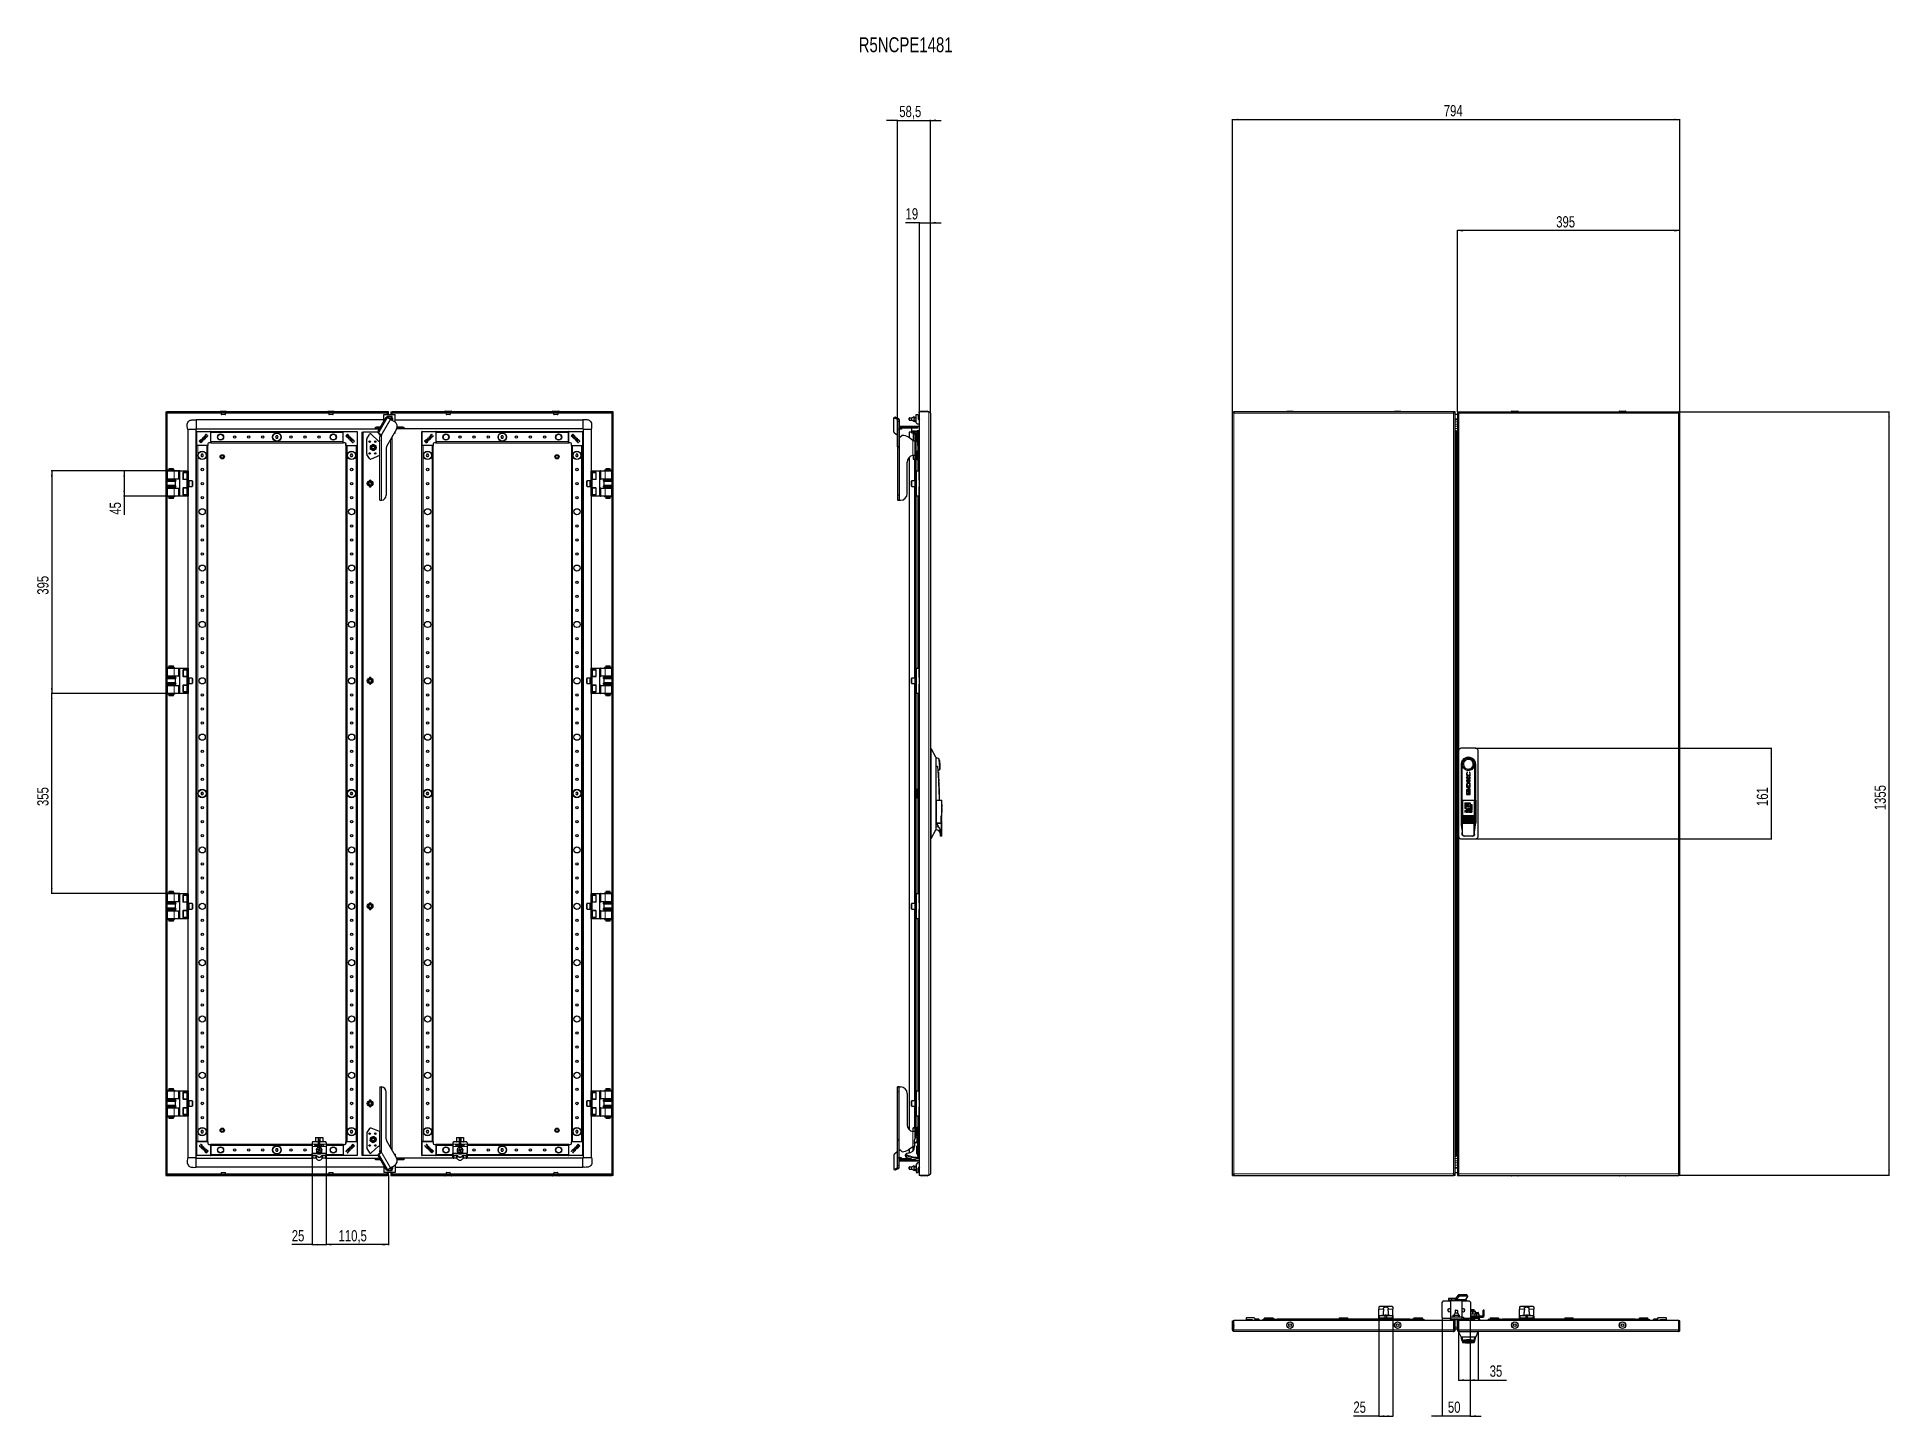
# Model space of a CAD drawing. Header units: millimetres. Extents: x -683 to 2605, y -1229 to 1219.
import ezdxf

# ---------------------------------------------------------------- set-up
doc = ezdxf.new("R2010")
doc.units = ezdxf.units.MM
doc.layers.add('FORMAT', color=7, linetype='Continuous')
doc.styles.add('SLDTEXTSTYLE0', font='TXT', dxfattribs={"width": 0.75})
doc.dimstyles.new('SLDDIMSTYLE0', dxfattribs={"dimtxt": 20, "dimasz": 10, "dimexe": 0, "dimexo": 0.0625, "dimgap": 5, "dimtad": 2, "dimdec": 1, "dimrnd": 1e-09, "dimzin": 12, "dimdsep": 46, "dimtxsty": 'SLDTEXTSTYLE0', "dimsah": 1, "dimcen": 0.09, "dimadec": 0, "dimazin": 3, "dimtfac": 1, "dimtofl": 0, "dimtmove": 0, "dimatfit": 3, "dimfxl": 0, "dimfrac": 2, "dimtolj": 1, "dimtzin": 12, "dimarcsym": 0})
doc.dimstyles.new('SLDDIMSTYLE1', dxfattribs={"dimtxt": 20, "dimasz": 10, "dimexe": 0, "dimexo": 0.0625, "dimgap": 5, "dimtad": 2, "dimdec": 1, "dimrnd": 1e-09, "dimzin": 12, "dimdsep": 46, "dimtxsty": 'SLDTEXTSTYLE0', "dimsah": 1, "dimcen": 0.09, "dimadec": 0, "dimazin": 3, "dimtfac": 1, "dimtmove": 0, "dimatfit": 0, "dimfxl": 0, "dimfrac": 2, "dimtolj": 1, "dimtzin": 12, "dimarcsym": 0})

msp = doc.modelspace()

# ---------------------------------------------------------------- texts
at = {"layer": 'FORMAT', "insert": (775.21, 1218.85), "char_height": 26.458, "attachment_point": 1, "style": 'SLDTEXTSTYLE0'}
msp.add_mtext('R5NCPE1481', dxfattribs=at)

# ---------------------------------------------------------------- blocks, each defined once
blk = doc.blocks.new('_D')
at = {"layer": 'FORMAT'}
for p, q in [((2230.3, 554.4), (2604.7, 554.4)), ((2603.7, -800.6), (2603.7, 554.4)), ((2230.3, -800.6), (2604.7, -800.6))]:
    blk.add_line(p, q, dxfattribs=at)
for points in [[(2603.7, 554.4), (2602.1, 544.4), (2605.2, 544.4)], [(2603.7, -800.6), (2605.2, -790.6), (2602.1, -790.6)]]:
    blk.add_solid(points, dxfattribs=at)
at = {"layer": 'FORMAT', "insert": (2577.9, -152.7), "char_height": 20, "attachment_point": 1, "rotation": 90, "style": 'SLDTEXTSTYLE0'}
blk.add_mtext('1355', dxfattribs=at)
blk = doc.blocks.new('_D_1')
at = {"layer": 'FORMAT'}
for p, q in [((1438.6, 554.4), (1438.6, 1073.8)), ((1438.6, 1072.8), (2232.6, 1072.8)), ((2232.6, 554.4), (2232.6, 1073.8))]:
    blk.add_line(p, q, dxfattribs=at)
for points in [[(1438.6, 1072.8), (1448.6, 1071.3), (1448.6, 1074.4)], [(2232.6, 1072.8), (2222.6, 1074.4), (2222.6, 1071.3)]]:
    blk.add_solid(points, dxfattribs=at)
at = {"layer": 'FORMAT', "insert": (1813.5, 1098.6), "char_height": 20, "attachment_point": 1, "style": 'SLDTEXTSTYLE0'}
blk.add_mtext('794', dxfattribs=at)
blk = doc.blocks.new('_D_2')
at = {"layer": 'FORMAT'}
for p, q in [((1837.6, 554.4), (1837.6, 876.7)), ((2232.6, 875.7), (1837.6, 875.7)), ((2232.6, 554.4), (2232.6, 876.7))]:
    blk.add_line(p, q, dxfattribs=at)
for points in [[(1837.6, 875.7), (1847.6, 874.1), (1847.6, 877.2)], [(2232.6, 875.7), (2222.6, 877.2), (2222.6, 874.1)]]:
    blk.add_solid(points, dxfattribs=at)
at = {"layer": 'FORMAT', "insert": (2013, 901.4), "char_height": 20, "attachment_point": 1, "style": 'SLDTEXTSTYLE0'}
blk.add_mtext('395', dxfattribs=at)
blk = doc.blocks.new('_D_3')
at = {"layer": 'FORMAT'}
for p, q in [((1869.1, -42.6), (2395.6, -42.6)), ((2394.6, -42.6), (2394.6, -203.6)), ((1869.1, -203.6), (2395.6, -203.6))]:
    blk.add_line(p, q, dxfattribs=at)
for points in [[(2394.6, -42.6), (2393.1, -52.6), (2396.2, -52.6)], [(2394.6, -203.6), (2396.2, -193.6), (2393.1, -193.6)]]:
    blk.add_solid(points, dxfattribs=at)
at = {"layer": 'FORMAT', "insert": (2368.8, -145.3), "char_height": 20, "attachment_point": 1, "rotation": 90, "style": 'SLDTEXTSTYLE0'}
blk.add_mtext('161', dxfattribs=at)
blk = doc.blocks.new('_D_4')
at = {"layer": 'FORMAT'}
for p, q in [((843.9, 1071.4), (824.7, 1071.4)), ((843.9, 492.4), (843.9, 1072.4)), ((843.9, 1071.4), (902.4, 1071.4)), ((902.4, 551.8), (902.4, 1072.4)), ((902.4, 1071.4), (921.6, 1071.4))]:
    blk.add_line(p, q, dxfattribs=at)
for points in [[(843.9, 1071.4), (833.9, 1073), (833.9, 1069.9)], [(902.4, 1071.4), (912.4, 1069.9), (912.4, 1073)]]:
    blk.add_solid(points, dxfattribs=at)
at = {"layer": 'FORMAT', "insert": (847.3, 1097.2), "char_height": 20, "attachment_point": 1, "style": 'SLDTEXTSTYLE0'}
blk.add_mtext('58,5', dxfattribs=at)
blk = doc.blocks.new('_D_5')
at = {"layer": 'FORMAT'}
for p, q in [((883.4, 889.8), (858.4, 889.8)), ((883.4, 554.4), (883.4, 890.8)), ((883.4, 889.8), (902.4, 889.8)), ((902.4, 551.8), (902.4, 890.8)), ((902.4, 889.8), (921.6, 889.8))]:
    blk.add_line(p, q, dxfattribs=at)
for points in [[(883.4, 889.8), (873.4, 891.4), (873.4, 888.3)], [(902.4, 889.8), (912.4, 888.3), (912.4, 891.4)]]:
    blk.add_solid(points, dxfattribs=at)
at = {"layer": 'FORMAT', "insert": (858.4, 915.6), "char_height": 20, "attachment_point": 1, "style": 'SLDTEXTSTYLE0'}
blk.add_mtext('19', dxfattribs=at)
blk = doc.blocks.new('_D_6')
at = {"layer": 'FORMAT'}
for p, q in [((-451.5, 449.4), (-657.7, 449.4)), ((-656.7, 449.4), (-656.7, 54.4)), ((-439.9, 54.4), (-657.7, 54.4))]:
    blk.add_line(p, q, dxfattribs=at)
for points in [[(-656.7, 449.4), (-658.2, 439.4), (-655.1, 439.4)], [(-656.7, 54.4), (-655.1, 64.4), (-658.2, 64.4)]]:
    blk.add_solid(points, dxfattribs=at)
at = {"layer": 'FORMAT', "insert": (-682.4, 229.7), "char_height": 20, "attachment_point": 1, "rotation": 90, "style": 'SLDTEXTSTYLE0'}
blk.add_mtext('395', dxfattribs=at)
blk = doc.blocks.new('_D_7')
at = {"layer": 'FORMAT'}
for p, q in [((-429.5, 54.4), (-657.7, 54.4)), ((-656.7, -300.6), (-656.7, 54.4)), ((-429.5, -300.6), (-657.7, -300.6))]:
    blk.add_line(p, q, dxfattribs=at)
for points in [[(-656.7, 54.4), (-658.2, 44.4), (-655.1, 44.4)], [(-656.7, -300.6), (-655.1, -290.6), (-658.2, -290.6)]]:
    blk.add_solid(points, dxfattribs=at)
at = {"layer": 'FORMAT', "insert": (-682.4, -145.3), "char_height": 20, "attachment_point": 1, "rotation": 90, "style": 'SLDTEXTSTYLE0'}
blk.add_mtext('355', dxfattribs=at)
blk = doc.blocks.new('_D_8')
at = {"layer": 'FORMAT'}
for p, q in [((-169.7, -761.1), (-169.7, -924.6)), ((-59.2, -800.6), (-59.2, -924.6)), ((-59.2, -923.6), (-169.7, -923.6))]:
    blk.add_line(p, q, dxfattribs=at)
for points in [[(-169.7, -923.6), (-159.7, -925.2), (-159.7, -922.1)], [(-59.2, -923.6), (-69.2, -922.1), (-69.2, -925.2)]]:
    blk.add_solid(points, dxfattribs=at)
at = {"layer": 'FORMAT', "insert": (-147.7, -897.8), "char_height": 20, "attachment_point": 1, "style": 'SLDTEXTSTYLE0'}
blk.add_mtext('110,5', dxfattribs=at)
blk = doc.blocks.new('_D_9')
at = {"layer": 'FORMAT'}
for p, q in [((-194.7, -761.1), (-194.7, -924.6)), ((-169.7, -761.1), (-169.7, -924.6)), ((-194.7, -923.6), (-230.7, -923.6)), ((-194.7, -923.6), (-169.7, -923.6))]:
    blk.add_line(p, q, dxfattribs=at)
for points in [[(-194.7, -923.6), (-184.7, -925.2), (-184.7, -922.1)], [(-169.7, -923.6), (-179.7, -922.1), (-179.7, -925.2)]]:
    blk.add_solid(points, dxfattribs=at)
at = {"layer": 'FORMAT', "insert": (-230.7, -897.8), "char_height": 20, "attachment_point": 1, "style": 'SLDTEXTSTYLE0'}
blk.add_mtext('25', dxfattribs=at)
blk = doc.blocks.new('_D_10')
at = {"layer": 'FORMAT'}
for p, q in [((-429.5, 449.4), (-529.2, 449.4)), ((-528.2, 449.4), (-528.2, 404.4)), ((-429.5, 404.4), (-529.2, 404.4)), ((-528.2, 404.4), (-528.2, 371.6))]:
    blk.add_line(p, q, dxfattribs=at)
for points in [[(-528.2, 449.4), (-529.7, 439.4), (-526.6, 439.4)], [(-528.2, 404.4), (-526.6, 414.4), (-529.7, 414.4)]]:
    blk.add_solid(points, dxfattribs=at)
at = {"layer": 'FORMAT', "insert": (-553.9, 371.6), "char_height": 20, "attachment_point": 1, "rotation": 90, "style": 'SLDTEXTSTYLE0'}
blk.add_mtext('45', dxfattribs=at)
blk = doc.blocks.new('_D_11')
at = {"layer": 'FORMAT'}
for p, q in [((1698.1, -1049.6), (1698.1, -1228.8)), ((1723.1, -1049.6), (1723.1, -1228.8)), ((1698.1, -1227.8), (1653.1, -1227.8)), ((1698.1, -1227.8), (1723.1, -1227.8))]:
    blk.add_line(p, q, dxfattribs=at)
for points in [[(1698.1, -1227.8), (1708.1, -1229.3), (1708.1, -1226.3)], [(1723.1, -1227.8), (1713.1, -1226.3), (1713.1, -1229.3)]]:
    blk.add_solid(points, dxfattribs=at)
at = {"layer": 'FORMAT', "insert": (1653.1, -1202), "char_height": 20, "attachment_point": 1, "style": 'SLDTEXTSTYLE0'}
blk.add_mtext('25', dxfattribs=at)
blk = doc.blocks.new('_D_12')
at = {"layer": 'FORMAT'}
for p, q in [((1810.6, -1053), (1810.6, -1228.8)), ((1860.6, -1053), (1860.6, -1228.8)), ((1810.6, -1227.8), (1791.4, -1227.8)), ((1860.6, -1227.8), (1810.6, -1227.8)), ((1860.6, -1227.8), (1879.9, -1227.8))]:
    blk.add_line(p, q, dxfattribs=at)
for points in [[(1810.6, -1227.8), (1800.6, -1226.3), (1800.6, -1229.3)], [(1860.6, -1227.8), (1870.6, -1229.3), (1870.6, -1226.3)]]:
    blk.add_solid(points, dxfattribs=at)
at = {"layer": 'FORMAT', "insert": (1820.8, -1202), "char_height": 20, "attachment_point": 1, "style": 'SLDTEXTSTYLE0'}
blk.add_mtext('50', dxfattribs=at)
blk = doc.blocks.new('_D_13')
at = {"layer": 'FORMAT'}
for p, q in [((1839.6, -1078.6), (1839.6, -1164.8)), ((1874.6, -1078.6), (1874.6, -1164.8)), ((1839.6, -1163.8), (1874.6, -1163.8)), ((1874.6, -1163.8), (1924.5, -1163.8))]:
    blk.add_line(p, q, dxfattribs=at)
for points in [[(1839.6, -1163.8), (1849.6, -1165.3), (1849.6, -1162.3)], [(1874.6, -1163.8), (1864.6, -1162.3), (1864.6, -1165.3)]]:
    blk.add_solid(points, dxfattribs=at)
at = {"layer": 'FORMAT', "insert": (1895, -1138), "char_height": 20, "attachment_point": 1, "style": 'SLDTEXTSTYLE0'}
blk.add_mtext('35', dxfattribs=at)

# ---------------------------------------------------------------- dimensions: what is measured, and where the dimension line sits
at = {"layer": 'FORMAT'}
for base, p1, p2, dimstyle, picture, middle in [((902.4, 1071.43), (843.92, 492.43), (902.4, 551.78), 'SLDDIMSTYLE1', '_D_4', (873.16, 1071.43)), ((2232.62, 1072.83), (1438.62, 554.38), (2232.62, 554.38), 'SLDDIMSTYLE0', '_D_1', (1835.62, 1072.83)), ((902.4, 889.85), (883.4, 554.38), (902.4, 551.78), 'SLDDIMSTYLE1', '_D_5', (873.16, 889.85)), ((1837.62, 875.66), (2232.62, 554.38), (1837.62, 554.38), 'SLDDIMSTYLE0', '_D_2', (2035.12, 875.66)), ((1810.62, -1227.8), (1860.62, -1052.95), (1810.62, -1052.95), 'SLDDIMSTYLE1', '_D_12', (1835.62, -1227.8))]:
    dim = msp.add_linear_dim(base=base, p1=p1, p2=p2, dimstyle=dimstyle, dxfattribs=at)
    dim.commit()
    dim.dimension.update_dxf_attribs({"geometry": picture, "text_midpoint": middle, "dimtype": 160})
for base, p1, p2, angle, picture, middle in [((2603.66, 554.38), (2230.32, -800.62), (2230.32, 554.38), 90, '_D', (2603.66, -123.12)), ((-656.65, 54.38), (-451.46, 449.38), (-439.85, 54.38), 90, '_D_6', (-656.65, 251.88)), ((-528.16, 404.38), (-429.46, 449.38), (-429.46, 404.38), 90, '_D_10', (-528.16, 386.34)), ((-656.65, 54.38), (-429.46, -300.62), (-429.46, 54.38), 90, '_D_7', (-656.65, -123.12)), ((2394.63, -203.62), (1869.12, -42.62), (1869.12, -203.62), 90, '_D_3', (2394.63, -123.12)), ((-169.66, -923.62), (-194.66, -761.07), (-169.66, -761.07), 0, '_D_9', (-215.96, -923.62)), ((-169.66, -923.62), (-59.16, -800.62), (-169.66, -761.07), 0, '_D_8', (-114.41, -923.62)), ((1723.12, -1227.8), (1698.12, -1049.55), (1723.12, -1049.55), 0, '_D_11', (1667.86, -1227.8)), ((1874.62, -1163.8), (1839.62, -1078.55), (1874.62, -1078.55), 0, '_D_13', (1909.76, -1163.8))]:
    dim = msp.add_linear_dim(base=base, p1=p1, p2=p2, angle=angle, dimstyle='SLDDIMSTYLE0', dxfattribs=at)
    dim.commit()
    dim.dimension.update_dxf_attribs({"geometry": picture, "text_midpoint": middle, "dimtype": 160})

# ---------------------------------------------------------------- linework, layer by layer
at = {"color": 7, "linetype": 'Continuous', "lineweight": 25}
for p, q in [((-454.16, 554.38), (-454.16, -800.62)), ((-454.16, 554.38), (-452.16, 554.38)), ((-452.16, 554.38), (-452.16, -800.62)), ((-451.86, 552.38), (-451.86, 554.38)), ((-61.46, 554.38), (-451.86, 554.38)), ((-61.46, 552.38), (-451.86, 552.38)), ((-451.56, 551.78), (-451.76, 552.38)), ((-400.16, 539.88), (-400.16, 524.21)), ((-67.16, 539.88), (-400.16, 539.88)), ((-357.91, 555.13), (-357.91, 554.38)), ((-357.66, 555.38), (-346.66, 555.38)), ((-346.41, 554.38), (-346.41, 555.13)), ((-166.91, 555.13), (-166.91, 554.38)), ((-166.66, 555.38), (-158.15, 555.38)), ((-158.15, 555.38), (-155.66, 555.38)), ((-155.41, 554.38), (-155.41, 555.13)), ((-82.16, 525.38), (-82.16, 526.88)), ((-82.16, 526.88), (-80.16, 526.88)), ((-80.16, 526.88), (-80.16, 525.38)), ((-73.55, 526.88), (-80.16, 526.88)), ((-77.6, 519.88), (-63.46, 544.36)), ((-75.76, 518.82), (-61.62, 543.3)), ((-67.16, 549.38), (-47.16, 549.38)), ((-67.16, 537.95), (-67.16, 549.38)), ((-62.35, 544.87), (-60.51, 543.81)), ((-61.55, 552.38), (-61.76, 551.78)), ((-59.16, 543.43), (-61.66, 545.92)), ((-61.66, 545.92), (-61.66, 544.48)), ((-52.66, 545.92), (-61.66, 545.92)), ((-61.46, 552.38), (-61.46, 554.38)), ((-59.16, 554.38), (-61.16, 554.38)), ((-61.16, 549.38), (-61.16, 554.38)), ((-60.51, 543.81), (-55.75, 541.06)), ((-59.16, 549.38), (-59.16, 554.38)), ((-59.16, 543.04), (-59.16, 543.43)), ((-59.16, 543.43), (-58.66, 542.93)), ((-59.16, 543.43), (-55.15, 543.43)), ((-55.38, 540.85), (-55.75, 541.06)), ((-55.15, 543.43), (-55.65, 542.93)), ((-55.38, 540.85), (-48.44, 536.84)), ((-55.16, 554.38), (-53.16, 554.38)), ((-55.16, 554.38), (-55.16, 549.38)), ((-55.15, 543.43), (-52.66, 545.92)), ((-55.15, 543.43), (-55.15, 540.72)), ((-53.16, 554.38), (-53.16, 549.38)), ((-52.86, 552.38), (-52.86, 554.38)), ((337.54, 554.38), (-52.86, 554.38)), ((337.54, 552.38), (-52.86, 552.38)), ((-52.56, 551.78), (-52.75, 552.38)), ((-52.66, 543.36), (-52.66, 545.92)), ((-52.66, 539.48), (-52.66, 543.36)), ((-52.66, 539.28), (-52.66, 539.48)), ((-47.16, 535.97), (-47.16, 549.38)), ((-47.16, 539.88), (285.84, 539.88)), ((-34.16, 526.88), (-43.52, 526.88)), ((-34.16, 525.38), (-34.16, 526.88)), ((-34.16, 526.88), (-32.16, 526.88)), ((-32.16, 526.88), (-32.16, 525.38)), ((41.09, 555.13), (41.09, 554.38)), ((41.34, 555.38), (52.34, 555.38)), ((52.59, 554.38), (52.59, 555.13)), ((232.09, 555.13), (232.09, 554.38)), ((232.34, 555.38), (240.85, 555.38)), ((240.85, 555.38), (243.34, 555.38)), ((243.59, 554.38), (243.59, 555.13)), ((337.44, 552.38), (337.24, 551.78)), ((337.54, 552.38), (337.54, 554.38)), ((339.84, 554.38), (337.84, 554.38)), ((337.84, -800.62), (337.84, 554.38)), ((339.84, -800.62), (339.84, 554.38)), ((837.53, 518.82), (837.53, 543.3)), ((839.92, 544.9), (837.79, 543.84)), ((838.24, 543.81), (843.74, 541.06)), ((840.36, 544.87), (845.86, 542.12)), ((843.92, 540.85), (843.92, 536.84)), ((843.92, 536.84), (843.92, 523.33)), ((846.92, 540.85), (846.92, 536.84)), ((846.92, 536.84), (846.92, 523.33)), ((848.3, 526.88), (848.3, 528.58)), ((848.3, 528.58), (883.4, 528.58)), ((848.3, 525.38), (848.3, 526.88)), ((848.3, 526.88), (850.3, 526.88)), ((850.3, 526.88), (850.3, 525.38)), ((877.8, 526.88), (850.3, 526.88)), ((864.8, 539.91), (864.8, 542.93)), ((865.3, 543.43), (869.3, 543.43)), ((865.3, 539.41), (869.3, 539.41)), ((869.3, 543.43), (873.8, 545.92)), ((869.3, 539.41), (869.3, 543.43)), ((869.3, 539.41), (873.8, 536.92)), ((873.8, 543.36), (873.8, 545.92)), ((873.8, 544.92), (877.3, 544.92)), ((873.8, 543.42), (877.3, 543.42)), ((873.8, 539.48), (873.8, 543.36)), ((873.8, 536.92), (873.8, 539.48)), ((873.8, 539.42), (877.3, 539.42)), ((873.8, 537.92), (877.3, 537.92)), ((877.3, 534.88), (877.3, 549.38)), ((877.3, 549.38), (880.8, 549.38)), ((879.8, 532.38), (877.3, 534.88)), ((877.8, 525.38), (877.8, 526.88)), ((877.8, 526.88), (879.8, 526.88)), ((883.4, 532.38), (879.8, 532.38)), ((879.8, 526.88), (879.8, 525.38)), ((880.8, 549.38), (880.8, 541.66)), ((881.89, 540.21), (883.4, 539.78)), ((882.4, 552.38), (882.4, 554.38)), ((883.4, 554.38), (882.4, 554.38)), ((883.4, 552.38), (882.4, 552.38)), ((882.4, 552.38), (882.4, 541.74)), ((882.4, 541.74), (883.4, 540.41)), ((883.4, -800.62), (883.4, 554.38)), ((899.8, 554.38), (883.4, 554.38)), ((885.65, 555.13), (885.65, 554.38)), ((885.9, 555.38), (886.8, 555.38)), ((886.8, 555.38), (896.9, 555.38)), ((897.15, 554.38), (897.15, 555.13)), ((902.4, 551.78), (902.4, -798.02)), ((1438.62, -800.62), (1438.62, 554.38)), ((1438.62, 554.38), (1440.62, 554.38)), ((1831.32, 554.38), (1440.92, 554.38)), ((1440.92, 552.38), (1440.92, 554.38)), ((1534.87, 555.13), (1534.87, 554.38)), ((1535.12, 555.38), (1546.12, 555.38)), ((1546.37, 554.38), (1546.37, 555.13)), ((1725.87, 555.13), (1725.87, 554.38)), ((1726.12, 555.38), (1728.61, 555.38)), ((1728.61, 555.38), (1737.12, 555.38)), ((1737.37, 554.38), (1737.37, 555.13)), ((1831.32, 554.38), (1831.32, 552.38)), ((1833.62, 554.38), (1831.62, 554.38)), ((1833.62, -800.62), (1833.62, 554.38)), ((1837.62, 549.38), (1833.62, 549.38)), ((1837.62, 554.38), (1837.62, -800.62)), ((1837.62, 554.38), (1839.62, 554.38)), ((1839.92, 554.38), (2230.32, 554.38)), ((1839.92, 554.38), (1839.92, 552.67)), ((1933.87, 555.13), (1933.87, 554.38)), ((1934.12, 555.38), (1945.12, 555.38)), ((1945.37, 554.38), (1945.37, 555.13)), ((2124.87, 555.13), (2124.87, 554.38)), ((2125.12, 555.38), (2127.61, 555.38)), ((2127.61, 555.38), (2136.12, 555.38)), ((2136.37, 554.38), (2136.37, 555.13)), ((2230.32, 552.68), (2230.32, 554.38)), ((2232.62, 554.38), (2230.62, 554.38)), ((2232.62, -800.62), (2232.62, 554.38)), ((-415.16, 522.88), (-415.16, 449.38)), ((-411.88, 522.88), (-414.18, 522.88)), ((-411.73, 522.88), (-411.88, 522.88)), ((-404.59, 522.88), (-411.73, 522.88)), ((-404.53, 522.88), (-404.59, 522.88)), ((-402.14, 522.88), (-404.53, 522.88)), ((-401.27, 522.88), (-402.14, 522.88)), ((-401.16, 522.88), (-401.16, -769.12)), ((-400.16, 523.88), (-75.28, 523.88)), ((-399.66, 494.68), (-399.66, 519.08)), ((-399.66, -740.62), (-399.66, 494.38)), ((-399.36, 494.38), (-399.66, 494.38)), ((-399.36, 519.38), (-374.96, 519.38)), ((-398.71, 494.38), (-399.36, 494.38)), ((-397.66, 494.38), (-398.71, 494.38)), ((-381.66, 494.38), (-397.66, 494.38)), ((-393.02, 503.98), (-395.01, 501.99)), ((-395.01, 501.99), (-392.05, 499.03)), ((-392.77, 503.43), (-393.49, 502.69)), ((-393.49, 502.69), (-391.31, 500.51)), ((-392.05, 499.03), (-390.16, 500.92)), ((-391.31, 500.51), (-390.65, 501.19)), ((-390.16, 500.92), (-390.14, 500.94)), ((-388.96, 508.04), (-390.01, 506.99)), ((-390.01, 506.99), (-387.05, 504.03)), ((-387.57, 506.65), (-388.96, 508.04)), ((-387.08, 509.92), (-387.57, 506.65)), ((-387.23, 506.33), (-384.57, 506.51)), ((-385.99, 505.09), (-387.23, 506.33)), ((-386.29, 510.71), (-387.08, 509.92)), ((-387.05, 504.03), (-385.99, 505.09)), ((-386.76, 507.62), (-386.29, 510.71)), ((-383.29, 507.79), (-386.76, 507.62)), ((-384.57, 506.51), (-383.29, 507.79)), ((-381.72, 513.84), (-382.05, 514.52)), ((-381.86, 513.7), (-381.72, 513.84)), ((-380.6, 494.38), (-381.66, 494.38)), ((-379.96, 494.38), (-380.6, 494.38)), ((-379.91, 512.27), (-380.02, 512.16)), ((-379.66, 494.38), (-379.96, 494.38)), ((-379.66, 511.76), (-379.91, 512.27)), ((-379.66, 497.38), (-379.66, 494.68)), ((-379.66, -740.62), (-379.66, 494.38)), ((-374.96, 499.38), (-377.66, 499.38)), ((-374.66, 519.08), (-374.66, 519.38)), ((-374.66, 519.38), (-139.66, 519.38)), ((-374.66, 519.08), (-374.66, 518.44)), ((-374.66, 517.38), (-374.66, 518.44)), ((-374.66, 501.38), (-374.66, 517.38)), ((-374.66, 500.33), (-374.66, 501.38)), ((-374.66, 500.33), (-374.66, 499.68)), ((-374.66, 499.38), (-374.66, 499.68)), ((-374.66, 499.38), (-139.66, 499.38)), ((-258.31, 511.38), (-259.47, 509.38)), ((-259.47, 509.38), (-258.31, 507.38)), ((-256, 511.38), (-258.31, 511.38)), ((-258.31, 507.38), (-256, 507.38)), ((-254.85, 509.38), (-256, 511.38)), ((-256, 507.38), (-254.85, 509.38)), ((-139.66, 519.08), (-139.66, 519.38)), ((-139.66, 518.44), (-139.66, 519.08)), ((-139.66, 517.38), (-139.66, 518.44)), ((-139.66, 501.38), (-139.66, 517.38)), ((-139.66, 500.33), (-139.66, 501.38)), ((-139.66, 499.68), (-139.66, 500.33)), ((-139.66, 499.38), (-139.66, 499.68)), ((-139.36, 519.38), (-114.96, 519.38)), ((-136.66, 499.38), (-139.36, 499.38)), ((-132.05, 514.73), (-135.01, 511.78)), ((-135.01, 511.78), (-133.12, 509.89)), ((-134.66, 494.68), (-134.66, 497.38)), ((-134.66, 494.38), (-134.66, -740.62)), ((-134.66, 494.38), (-134.36, 494.38)), ((-133.71, 494.38), (-134.36, 494.38)), ((-133.71, 494.38), (-132.66, 494.38)), ((-131.35, 513.21), (-133.53, 511.03)), ((-133.53, 511.03), (-132.85, 510.37)), ((-133.12, 509.89), (-133.1, 509.87)), ((-132.66, 494.38), (-116.66, 494.38)), ((-130.06, 512.74), (-132.05, 514.73)), ((-130.61, 512.49), (-131.35, 513.21)), ((-127.05, 509.73), (-130.01, 506.77)), ((-130.01, 506.77), (-128.95, 505.71)), ((-128.95, 505.71), (-127.71, 506.96)), ((-127.71, 506.96), (-127.53, 504.3)), ((-127.53, 504.3), (-126.25, 503.01)), ((-127.39, 507.29), (-126, 508.68)), ((-124.12, 506.81), (-127.39, 507.29)), ((-126, 508.68), (-127.05, 509.73)), ((-126.42, 506.48), (-123.33, 506.01)), ((-126.25, 503.01), (-126.42, 506.48)), ((-123.33, 506.01), (-124.12, 506.81)), ((-122.28, 499.38), (-121.77, 499.63)), ((-121.77, 499.63), (-121.88, 499.74)), ((-120.34, 501.58), (-120.2, 501.44)), ((-120.2, 501.44), (-119.52, 501.78)), ((-116.66, 494.38), (-115.6, 494.38)), ((-114.96, 494.38), (-115.6, 494.38)), ((-114.96, 494.38), (-114.66, 494.38)), ((-114.66, 519.08), (-114.66, 494.68)), ((-114.66, 494.38), (-114.66, -740.62)), ((-106.66, 518.38), (-104.66, 518.38)), ((-106.66, 518.38), (-106.66, -764.62)), ((-104.66, 518.38), (-104.66, -764.62)), ((-104.06, 518.38), (-104.66, 518.38)), ((-77.94, 518.38), (-104.06, 518.38)), ((-97.66, 479.49), (-97.66, 505.53)), ((-97.39, 506.53), (-92.93, 514.26)), ((-91.23, 493.65), (-88.76, 495.15)), ((-89.85, 514.69), (-76.66, 502.38)), ((-86.3, 496.65), (-83.76, 495.27)), ((-80.16, 525.38), (-82.16, 525.38)), ((-74.42, 525.38), (-80.16, 525.38)), ((-74.05, 513.6), (-77.63, 517.65)), ((-76.66, 502.38), (-75.26, 502.38)), ((-72.22, 512.54), (-75.79, 516.59)), ((-75.02, 502.38), (-75.26, 502.38)), ((-72.14, 512.38), (-74.66, 512.38)), ((-74.66, 512.38), (-74.66, 510.14)), ((-74.66, 397.38), (-74.66, 510.14)), ((-74.05, 513.6), (-72.22, 512.54)), ((-71.34, 511.7), (-71.9, 512.23)), ((-71.66, 512), (-71.66, 511.58)), ((-71.36, 511.67), (-71.34, 511.7)), ((-44.69, 523.33), (-62.53, 492.43)), ((-53.16, 508.67), (-53.16, -754.9)), ((-48.59, 516.58), (-47.16, 516.58)), ((-47.16, 516.58), (-47.16, 519.06)), ((285.84, 523.88), (-44.41, 523.88)), ((-34.16, 525.38), (-43.84, 525.38)), ((-32.16, 525.38), (-34.16, 525.38)), ((0.34, 494.68), (0.34, 519.08)), ((0.34, -740.62), (0.34, 494.38)), ((0.64, 494.38), (0.34, 494.38)), ((0.64, 519.38), (25.04, 519.38)), ((1.29, 494.38), (0.64, 494.38)), ((2.34, 494.38), (1.29, 494.38)), ((18.34, 494.38), (2.34, 494.38)), ((6.98, 503.98), (4.99, 501.99)), ((4.99, 501.99), (7.95, 499.03)), ((7.23, 503.43), (6.51, 502.69)), ((6.51, 502.69), (8.69, 500.51)), ((7.95, 499.03), (9.84, 500.92)), ((8.69, 500.51), (9.35, 501.19)), ((9.84, 500.92), (9.86, 500.94)), ((11.04, 508.04), (9.99, 506.99)), ((9.99, 506.99), (12.95, 504.03)), ((12.43, 506.65), (11.04, 508.04)), ((12.92, 509.92), (12.43, 506.65)), ((12.77, 506.33), (15.43, 506.51)), ((14.01, 505.09), (12.77, 506.33)), ((13.71, 510.71), (12.92, 509.92)), ((12.95, 504.03), (14.01, 505.09)), ((13.24, 507.62), (13.71, 510.71)), ((16.71, 507.79), (13.24, 507.62)), ((15.43, 506.51), (16.71, 507.79)), ((18.28, 513.84), (17.95, 514.52)), ((18.14, 513.7), (18.28, 513.84)), ((19.4, 494.38), (18.34, 494.38)), ((20.04, 494.38), (19.4, 494.38)), ((20.09, 512.27), (19.98, 512.16)), ((20.34, 494.38), (20.04, 494.38)), ((20.34, 511.76), (20.09, 512.27)), ((20.34, 497.38), (20.34, 494.68)), ((20.34, -740.62), (20.34, 494.38)), ((25.04, 499.38), (22.34, 499.38)), ((25.34, 519.08), (25.34, 519.38)), ((25.34, 519.38), (260.34, 519.38)), ((25.34, 519.08), (25.34, 518.44)), ((25.34, 517.38), (25.34, 518.44)), ((25.34, 501.38), (25.34, 517.38)), ((25.34, 500.33), (25.34, 501.38)), ((25.34, 500.33), (25.34, 499.68)), ((25.34, 499.38), (25.34, 499.68)), ((25.34, 499.38), (260.34, 499.38)), ((141.69, 511.38), (140.53, 509.38)), ((140.53, 509.38), (141.69, 507.38)), ((144, 511.38), (141.69, 511.38)), ((141.69, 507.38), (144, 507.38)), ((145.15, 509.38), (144, 511.38)), ((144, 507.38), (145.15, 509.38)), ((260.34, 519.08), (260.34, 519.38)), ((260.34, 518.44), (260.34, 519.08)), ((260.34, 517.38), (260.34, 518.44)), ((260.34, 501.38), (260.34, 517.38)), ((260.34, 500.33), (260.34, 501.38)), ((260.34, 499.68), (260.34, 500.33)), ((260.34, 499.38), (260.34, 499.68)), ((260.64, 519.38), (285.04, 519.38)), ((263.34, 499.38), (260.64, 499.38)), ((267.95, 514.73), (264.99, 511.78)), ((264.99, 511.78), (266.88, 509.89)), ((265.34, 494.68), (265.34, 497.38)), ((265.34, 494.38), (265.34, -740.62)), ((265.34, 494.38), (265.64, 494.38)), ((266.29, 494.38), (265.64, 494.38)), ((266.29, 494.38), (267.34, 494.38)), ((268.65, 513.21), (266.47, 511.03)), ((266.47, 511.03), (267.15, 510.37)), ((266.88, 509.89), (266.9, 509.87)), ((267.34, 494.38), (283.34, 494.38)), ((269.94, 512.74), (267.95, 514.73)), ((269.39, 512.49), (268.65, 513.21)), ((272.95, 509.73), (269.99, 506.77)), ((269.99, 506.77), (271.05, 505.71)), ((271.05, 505.71), (272.29, 506.96)), ((272.29, 506.96), (272.47, 504.3)), ((272.47, 504.3), (273.75, 503.01)), ((272.61, 507.29), (274, 508.68)), ((275.88, 506.81), (272.61, 507.29)), ((274, 508.68), (272.95, 509.73)), ((273.58, 506.48), (276.67, 506.01)), ((273.75, 503.01), (273.58, 506.48)), ((276.67, 506.01), (275.88, 506.81)), ((277.72, 499.38), (278.23, 499.63)), ((278.23, 499.63), (278.12, 499.74)), ((279.66, 501.58), (279.8, 501.44)), ((279.8, 501.44), (280.48, 501.78)), ((283.34, 494.38), (284.4, 494.38)), ((285.04, 494.38), (284.4, 494.38)), ((285.04, 494.38), (285.34, 494.38)), ((285.34, 519.08), (285.34, 494.68)), ((285.34, 494.38), (285.34, -740.62)), ((286.84, -769.12), (286.84, 522.88)), ((300.84, 449.38), (300.84, 522.88)), ((843.74, 512.54), (838.62, 516.59)), ((843.92, 523.33), (843.92, 492.43)), ((846.92, 523.33), (846.92, 492.43)), ((848.51, 508.74), (847.22, 510.14)), ((850.3, 525.38), (848.3, 525.38)), ((848.3, 523.58), (848.3, 525.38)), ((851.3, 523.58), (848.3, 523.58)), ((852.45, 512.38), (848.51, 508.74)), ((877.8, 525.38), (850.3, 525.38)), ((851.3, 525.38), (851.3, 523.58)), ((871.3, 503.58), (863.55, 509.02)), ((864.9, 518.38), (864.9, 508.07)), ((869.3, 518.38), (864.9, 518.38)), ((869.3, 516.58), (869.3, 525.38)), ((878.3, 516.58), (869.3, 516.58)), ((871.3, 518.58), (871.3, 520.58)), ((871.3, 520.58), (876.3, 520.58)), ((876.3, 518.58), (871.3, 518.58)), ((874.9, 515.23), (871.9, 515.23)), ((871.9, 515.23), (871.9, 514.69)), ((871.9, 514.69), (871.9, 503.41)), ((874.6, 502.38), (874.9, 502.38)), ((874.9, 516.58), (874.9, -735.38)), ((876.3, 520.58), (876.3, 518.58)), ((879.8, 525.38), (877.8, 525.38)), ((881.15, 520.58), (878.3, 520.58)), ((878.3, 520.58), (878.3, 516.58)), ((878.9, 516.88), (878.4, 516.38)), ((878.4, 502.38), (878.4, 516.38)), ((878.4, 502.38), (878.9, 501.88)), ((880.4, 516.88), (878.9, 516.88)), ((878.9, 516.88), (878.9, 501.88)), ((878.9, 501.88), (880.2, 501.88)), ((880.18, 508.32), (880.2, 508.32)), ((880.4, 505.1), (880.18, 505.1)), ((880.2, 514.73), (880.4, 514.73)), ((880.2, 512.74), (880.2, 514.73)), ((880.2, 512.74), (880.4, 512.74)), ((880.2, 510.78), (880.2, 512.74)), ((880.2, 510.78), (880.4, 510.78)), ((880.2, 509.73), (880.4, 509.73)), ((880.2, 508.68), (880.2, 509.73)), ((880.2, 508.68), (880.4, 508.68)), ((880.2, 507.29), (880.2, 508.68)), ((880.2, 507.29), (880.4, 507.29)), ((880.2, 506.81), (880.2, 507.29)), ((880.2, 506.81), (880.4, 506.81)), ((880.2, 506.01), (880.2, 506.81)), ((880.2, 506.01), (880.4, 506.01)), ((880.2, 505.23), (880.2, 506.01)), ((880.2, 501.78), (880.4, 501.78)), ((880.2, 501.44), (880.2, 501.78)), ((880.2, 501.44), (880.4, 501.44)), ((880.2, 500.77), (880.2, 501.44)), ((880.2, 500.77), (880.4, 500.77)), ((880.2, 499.74), (880.4, 499.74)), ((880.2, 499.63), (880.2, 499.74)), ((880.2, 499.63), (880.4, 499.63)), ((880.2, 499.38), (880.2, 499.63)), ((880.2, 499.03), (880.2, 499.38)), ((880.2, 499.38), (880.4, 499.38)), ((880.2, 499.03), (880.4, 499.03)), ((880.4, 494.68), (880.4, 519.08)), ((880.4, 494.38), (880.4, 449.38)), ((880.4, 494.38), (880.7, 494.38)), ((880.7, 519.38), (883.4, 519.38)), ((881.35, 494.38), (880.7, 494.38)), ((883.4, 521.23), (881.15, 520.58)), ((881.35, 494.38), (882.4, 494.38)), ((882.4, 494.38), (883.4, 494.38)), ((1834.16, 520.58), (1833.62, 520.58)), ((1833.75, 516.58), (1833.62, 516.58)), ((-390.81, 478.88), (-391.97, 476.88)), ((-391.97, 476.88), (-390.81, 474.88)), ((-388.5, 478.88), (-390.81, 478.88)), ((-390.81, 474.88), (-388.5, 474.88)), ((-387.35, 476.88), (-388.5, 478.88)), ((-388.5, 474.88), (-387.35, 476.88)), ((-125.81, 478.88), (-126.97, 476.88)), ((-126.97, 476.88), (-125.81, 474.88)), ((-123.5, 478.88), (-125.81, 478.88)), ((-125.81, 474.88), (-123.5, 474.88)), ((-122.35, 476.88), (-123.5, 478.88)), ((-123.5, 474.88), (-122.35, 476.88)), ((-92.56, 471.23), (-97.32, 478.38)), ((-75.26, 476.63), (-90.15, 470.48)), ((-86.02, 485.11), (-88.55, 486.49)), ((-81.09, 488.12), (-83.55, 486.61)), ((-75.26, 476.63), (-75.02, 476.88)), ((-75.26, 476.63), (-74.66, 476.73)), ((-63.07, 490.43), (-63.07, 406.38)), ((9.19, 478.88), (8.03, 476.88)), ((8.03, 476.88), (9.19, 474.88)), ((11.5, 478.88), (9.19, 478.88)), ((9.19, 474.88), (11.5, 474.88)), ((12.65, 476.88), (11.5, 478.88)), ((11.5, 474.88), (12.65, 476.88)), ((274.19, 478.88), (273.03, 476.88)), ((273.03, 476.88), (274.19, 474.88)), ((276.5, 478.88), (274.19, 478.88)), ((274.19, 474.88), (276.5, 474.88)), ((277.65, 476.88), (276.5, 478.88)), ((276.5, 474.88), (277.65, 476.88)), ((843.92, 492.43), (843.92, 490.43)), ((843.92, 490.43), (843.92, 406.38)), ((846.92, 492.43), (846.92, 490.43)), ((846.92, 490.43), (846.92, 406.38)), ((861.51, 409.38), (861.51, 464.88)), ((864.9, 473.49), (864.9, -719.73)), ((874.9, 476.63), (871.9, 476.63)), ((871.9, 476.63), (871.9, 470.48)), ((871.9, 470.48), (871.9, 470.34)), ((871.9, 470.34), (874.9, 470.34)), ((878.9, 484.38), (878.4, 483.88)), ((878.4, 469.88), (878.4, 483.88)), ((878.4, 469.88), (878.9, 469.38)), ((880.4, 484.38), (878.9, 484.38)), ((878.9, 484.38), (878.9, 469.38)), ((878.9, 469.38), (880.4, 469.38)), ((-452.16, 433.88), (-437.16, 433.88)), ((-437.16, 433.28), (-452.16, 433.28)), ((-437.16, 430.48), (-452.16, 430.48)), ((-451.81, 450.58), (-451.81, 449.68)), ((-438.82, 450.58), (-451.81, 450.58)), ((-438.82, 449.68), (-451.81, 449.68)), ((-451.66, 449.18), (-451.66, 435.08)), ((-451.46, 449.38), (-439.85, 449.38)), ((-439.85, 434.88), (-451.46, 434.88)), ((-448.08, 453.63), (-448.66, 452.63)), ((-448.66, 452.63), (-448.66, 450.63)), ((-445.19, 452.63), (-448.66, 452.63)), ((-448.66, 450.63), (-445.19, 450.63)), ((-448.66, 449.63), (-448.66, 449.38)), ((-448.66, 449.63), (-445.19, 449.63)), ((-448.66, 434.88), (-448.66, 433.88)), ((-448.16, 450.63), (-448.16, 450.58)), ((-448.16, 449.68), (-448.16, 449.63)), ((-448.08, 453.63), (-445.11, 453.63)), ((-440.66, 452.63), (-445.19, 452.63)), ((-445.19, 450.63), (-440.66, 450.63)), ((-445.19, 449.63), (-440.66, 449.63)), ((-445.11, 453.63), (-441.24, 453.63)), ((-440.66, 452.63), (-441.24, 453.63)), ((-441.16, 450.58), (-441.16, 450.63)), ((-441.16, 449.63), (-441.16, 449.68)), ((-440.66, 450.63), (-440.66, 452.63)), ((-440.66, 449.38), (-440.66, 449.63)), ((-440.66, 433.88), (-440.66, 434.88)), ((-439.85, 449.38), (-431.96, 449.38)), ((-431.96, 434.88), (-439.85, 434.88)), ((-438.74, 450.58), (-438.82, 450.58)), ((-438.74, 449.68), (-438.82, 449.68)), ((-438.74, 449.68), (-438.74, 450.58)), ((-438.72, 450.58), (-438.74, 450.58)), ((-438.72, 449.68), (-438.74, 449.68)), ((-438.72, 449.68), (-438.72, 450.58)), ((-437.16, 433.28), (-437.16, 433.88)), ((-436.46, 432.6), (-437.16, 433.28)), ((-437.16, 430.48), (-436.46, 431.17)), ((-437.16, 423.28), (-437.16, 430.48)), ((-431.68, 449.38), (-431.96, 449.38)), ((-431.96, 434.88), (-431.68, 434.88)), ((-431.68, 449.38), (-429.46, 449.38)), ((-431.16, 434.88), (-431.68, 434.88)), ((-429.66, 404.58), (-429.66, 449.18)), ((-429.46, 449.38), (-416.24, 449.38)), ((-423.66, 446.08), (-423.66, 434.98)), ((-416.28, 446.38), (-423.36, 446.38)), ((-423.36, 434.68), (-416.28, 434.68)), ((-416.66, 446.08), (-416.66, 434.98)), ((-414.96, 446.38), (-416.28, 446.38)), ((-416.28, 434.68), (-414.96, 434.68)), ((-416.24, 449.38), (-414.86, 449.38)), ((-416.16, 446.68), (-416.16, 449.18)), ((-416.16, 419.38), (-416.16, 434.38)), ((-414.66, 449.18), (-414.66, 446.68)), ((-414.66, 446.08), (-414.66, 446.68)), ((-414.66, 446.08), (-414.66, 434.98)), ((-414.66, 434.38), (-414.66, 434.98)), ((-414.66, 434.38), (-414.66, 419.38)), ((-413.41, 429.88), (-414.66, 429.88)), ((-407.76, 431.88), (-413.16, 431.88)), ((-413.16, 431.88), (-413.16, 421.88)), ((-407.16, 431.28), (-407.16, 422.48)), ((-93.76, 428.88), (-94.44, 426.07)), ((-90.97, 429.7), (-93.76, 428.88)), ((-90.97, 429.7), (-88.88, 427.7)), ((-89.56, 424.88), (-88.88, 427.7)), ((292.84, 426.88), (292.84, 431.28)), ((298.84, 431.88), (293.44, 431.88)), ((298.84, 426.88), (298.84, 431.88)), ((300.34, 429.88), (299.09, 429.88)), ((300.34, 446.68), (300.34, 449.18)), ((300.34, 446.68), (300.34, 446.08)), ((300.34, 434.98), (300.34, 446.08)), ((300.34, 434.98), (300.34, 434.38)), ((300.34, 419.38), (300.34, 434.38)), ((300.54, 449.38), (301.92, 449.38)), ((301.97, 446.38), (300.64, 446.38)), ((300.64, 434.68), (301.97, 434.68)), ((301.84, 449.18), (301.84, 446.68)), ((301.84, 434.38), (301.84, 419.38)), ((301.92, 449.38), (315.14, 449.38)), ((309.04, 446.38), (301.97, 446.38)), ((301.97, 434.68), (309.04, 434.68)), ((302.34, 434.98), (302.34, 446.08)), ((309.34, 434.98), (309.34, 446.08)), ((315.14, 449.38), (317.36, 449.38)), ((315.34, 449.18), (315.34, 404.58)), ((317.36, 434.88), (316.84, 434.88)), ((317.64, 449.38), (317.36, 449.38)), ((317.36, 434.88), (317.64, 434.88)), ((317.64, 449.38), (325.53, 449.38)), ((325.53, 434.88), (317.64, 434.88)), ((322.84, 433.28), (322.14, 432.6)), ((322.14, 431.17), (322.84, 430.48)), ((322.84, 433.88), (322.84, 433.28)), ((322.84, 433.88), (337.84, 433.88)), ((337.84, 433.28), (322.84, 433.28)), ((322.84, 430.48), (322.84, 423.28)), ((337.84, 430.48), (322.84, 430.48)), ((324.4, 450.58), (324.4, 449.68)), ((324.42, 450.58), (324.4, 450.58)), ((324.42, 449.68), (324.4, 449.68)), ((324.42, 450.58), (324.42, 449.68)), ((324.5, 450.58), (324.42, 450.58)), ((324.5, 449.68), (324.42, 449.68)), ((337.49, 450.58), (324.5, 450.58)), ((337.49, 449.68), (324.5, 449.68)), ((325.53, 449.38), (337.14, 449.38)), ((337.14, 434.88), (325.53, 434.88)), ((326.92, 453.63), (326.34, 452.63)), ((326.34, 452.63), (326.34, 450.63)), ((334.34, 452.63), (326.34, 452.63)), ((326.34, 450.63), (334.34, 450.63)), ((326.34, 449.63), (326.34, 449.38)), ((326.34, 449.63), (334.34, 449.63)), ((326.34, 434.88), (326.34, 433.88)), ((326.84, 450.63), (326.84, 450.58)), ((326.84, 449.68), (326.84, 449.63)), ((326.92, 453.63), (333.76, 453.63)), ((334.34, 452.63), (333.76, 453.63)), ((333.84, 450.58), (333.84, 450.63)), ((333.84, 449.63), (333.84, 449.68)), ((334.34, 450.63), (334.34, 452.63)), ((334.34, 449.38), (334.34, 449.63)), ((334.34, 433.88), (334.34, 434.88)), ((337.34, 435.08), (337.34, 449.18)), ((337.49, 449.68), (337.49, 450.58)), ((868.9, 425.84), (868.9, 431.28)), ((874.9, 431.88), (869.5, 431.88)), ((877.9, 404.58), (877.9, 449.18)), ((878.1, 449.38), (881.7, 449.38)), ((882.1, 449.38), (881.7, 449.38)), ((881.9, 449.18), (881.9, 433.08)), ((882.1, 449.38), (883.4, 449.38)), ((882.1, 432.88), (883.4, 432.88)), ((-437.16, 423.28), (-452.16, 423.28)), ((-437.16, 420.48), (-452.16, 420.48)), ((-452.16, 419.88), (-437.16, 419.88)), ((-451.81, 404.08), (-451.81, 403.18)), ((-438.34, 404.08), (-451.81, 404.08)), ((-438.34, 403.18), (-451.81, 403.18)), ((-451.66, 418.68), (-451.66, 404.58)), ((-451.46, 418.88), (-439.85, 418.88)), ((-439.85, 404.38), (-451.46, 404.38)), ((-448.66, 419.88), (-448.66, 418.88)), ((-448.66, 404.38), (-448.66, 404.13)), ((-448.66, 404.13), (-445.19, 404.13)), ((-448.66, 403.13), (-448.66, 401.13)), ((-448.66, 403.13), (-445.19, 403.13)), ((-448.66, 401.13), (-448.08, 400.13)), ((-448.66, 401.13), (-440.66, 401.13)), ((-448.16, 404.13), (-448.16, 404.08)), ((-448.16, 403.18), (-448.16, 403.13)), ((-441.24, 400.13), (-448.08, 400.13)), ((-445.19, 404.13), (-440.66, 404.13)), ((-445.19, 403.13), (-440.66, 403.13)), ((-441.24, 400.13), (-440.66, 401.13)), ((-441.16, 404.08), (-441.16, 404.13)), ((-441.16, 403.13), (-441.16, 403.18)), ((-440.66, 418.88), (-440.66, 419.88)), ((-440.66, 404.13), (-440.66, 404.38)), ((-440.66, 401.13), (-440.66, 403.13)), ((-439.85, 418.88), (-431.96, 418.88)), ((-431.96, 404.38), (-439.85, 404.38)), ((-438.29, 404.08), (-438.34, 404.08)), ((-438.29, 403.18), (-438.34, 403.18)), ((-438.29, 403.18), (-438.29, 404.08)), ((-436.46, 422.6), (-437.16, 423.28)), ((-437.16, 420.48), (-436.46, 421.17)), ((-437.16, 419.88), (-437.16, 420.48)), ((-431.68, 418.88), (-431.96, 418.88)), ((-431.96, 404.38), (-431.68, 404.38)), ((-431.68, 418.88), (-431.16, 418.88)), ((-429.46, 404.38), (-431.68, 404.38)), ((-416.24, 404.38), (-429.46, 404.38)), ((-423.66, 418.78), (-423.66, 407.68)), ((-416.28, 419.08), (-423.36, 419.08)), ((-423.36, 407.38), (-416.28, 407.38)), ((-416.66, 418.78), (-416.66, 407.68)), ((-414.96, 419.08), (-416.28, 419.08)), ((-416.28, 407.38), (-414.96, 407.38)), ((-414.86, 404.38), (-416.24, 404.38)), ((-416.16, 404.58), (-416.16, 407.08)), ((-415.16, 404.38), (-415.16, 99.38)), ((-414.66, 423.88), (-413.41, 423.88)), ((-414.66, 418.78), (-414.66, 419.38)), ((-414.66, 418.78), (-414.66, 407.68)), ((-414.66, 407.08), (-414.66, 407.68)), ((-414.66, 407.08), (-414.66, 404.58)), ((-413.16, 421.88), (-407.76, 421.88)), ((-92.34, 424.07), (-94.44, 426.07)), ((-89.56, 424.88), (-92.34, 424.07)), ((-74.66, 397.38), (-73.69, 397.38)), ((-73.69, 397.38), (-71.57, 397.38)), ((292.84, 422.48), (292.84, 426.88)), ((293.44, 421.88), (298.84, 421.88)), ((298.84, 421.88), (298.84, 426.88)), ((299.09, 423.88), (300.34, 423.88)), ((300.34, 419.38), (300.34, 418.78)), ((300.34, 407.68), (300.34, 418.78)), ((300.34, 407.68), (300.34, 407.08)), ((300.34, 404.58), (300.34, 407.08)), ((301.92, 404.38), (300.54, 404.38)), ((301.97, 419.08), (300.64, 419.08)), ((300.64, 407.38), (301.97, 407.38)), ((300.84, 99.38), (300.84, 404.38)), ((301.84, 407.08), (301.84, 404.58)), ((315.14, 404.38), (301.92, 404.38)), ((309.04, 419.08), (301.97, 419.08)), ((301.97, 407.38), (309.04, 407.38)), ((302.34, 407.68), (302.34, 418.78)), ((309.34, 407.68), (309.34, 418.78)), ((317.36, 404.38), (315.14, 404.38)), ((316.84, 418.88), (317.36, 418.88)), ((317.64, 418.88), (317.36, 418.88)), ((317.36, 404.38), (317.64, 404.38)), ((317.64, 418.88), (325.53, 418.88)), ((325.53, 404.38), (317.64, 404.38)), ((322.84, 423.28), (322.14, 422.6)), ((322.14, 421.17), (322.84, 420.48)), ((337.84, 423.28), (322.84, 423.28)), ((322.84, 420.48), (322.84, 419.88)), ((337.84, 420.48), (322.84, 420.48)), ((322.84, 419.88), (337.84, 419.88)), ((323.97, 404.08), (323.97, 403.18)), ((324.02, 404.08), (323.97, 404.08)), ((324.02, 403.18), (323.97, 403.18)), ((337.49, 404.08), (324.02, 404.08)), ((337.49, 403.18), (324.02, 403.18)), ((325.53, 418.88), (337.14, 418.88)), ((337.14, 404.38), (325.53, 404.38)), ((326.34, 419.88), (326.34, 418.88)), ((326.34, 404.38), (326.34, 404.13)), ((326.34, 404.13), (334.34, 404.13)), ((326.34, 403.13), (326.34, 401.13)), ((326.34, 403.13), (334.34, 403.13)), ((326.34, 401.13), (326.92, 400.13)), ((326.34, 401.13), (330.87, 401.13)), ((326.84, 404.13), (326.84, 404.08)), ((326.84, 403.18), (326.84, 403.13)), ((330.8, 400.13), (326.92, 400.13)), ((333.76, 400.13), (330.8, 400.13)), ((330.87, 401.13), (334.34, 401.13)), ((333.76, 400.13), (334.34, 401.13)), ((333.84, 404.08), (333.84, 404.13)), ((333.84, 403.13), (333.84, 403.18)), ((334.34, 418.88), (334.34, 419.88)), ((334.34, 404.13), (334.34, 404.38)), ((334.34, 401.13), (334.34, 403.13)), ((337.34, 404.58), (337.34, 418.68)), ((337.49, 403.18), (337.49, 404.08)), ((843.92, 406.38), (843.92, 397.41)), ((846.92, 397.41), (843.92, 397.41)), ((844.88, 397.38), (847, 397.38)), ((846.92, 406.38), (846.92, 397.41)), ((847.22, 397.38), (847, 397.38)), ((847.22, 397.38), (849.51, 397.38)), ((868.9, 422.48), (868.9, 425.84)), ((869.5, 421.88), (874.9, 421.88)), ((881.7, 404.38), (878.1, 404.38)), ((880.4, 404.38), (880.4, 99.38)), ((881.7, 404.38), (882.1, 404.38)), ((881.9, 420.68), (881.9, 404.58)), ((883.4, 420.88), (882.1, 420.88)), ((883.4, 404.38), (882.1, 404.38)), ((-451.81, 100.58), (-451.81, 99.68)), ((-438.82, 100.58), (-451.81, 100.58)), ((-438.82, 99.68), (-451.81, 99.68)), ((-451.66, 99.18), (-451.66, 85.08)), ((-451.46, 99.38), (-439.85, 99.38)), ((-448.08, 103.63), (-448.66, 102.63)), ((-448.66, 102.63), (-448.66, 100.63)), ((-445.19, 102.63), (-448.66, 102.63)), ((-448.66, 100.63), (-445.19, 100.63)), ((-448.66, 99.63), (-448.66, 99.38)), ((-448.66, 99.63), (-445.19, 99.63)), ((-448.16, 100.63), (-448.16, 100.58)), ((-448.16, 99.68), (-448.16, 99.63)), ((-448.08, 103.63), (-445.11, 103.63)), ((-440.66, 102.63), (-445.19, 102.63)), ((-445.19, 100.63), (-440.66, 100.63)), ((-445.19, 99.63), (-440.66, 99.63)), ((-445.11, 103.63), (-441.24, 103.63)), ((-440.66, 102.63), (-441.24, 103.63)), ((-441.16, 100.58), (-441.16, 100.63)), ((-441.16, 99.63), (-441.16, 99.68)), ((-440.66, 100.63), (-440.66, 102.63)), ((-440.66, 99.38), (-440.66, 99.63)), ((-439.85, 99.38), (-431.96, 99.38)), ((-438.74, 100.58), (-438.82, 100.58)), ((-438.74, 99.68), (-438.82, 99.68)), ((-438.74, 99.68), (-438.74, 100.58)), ((-438.72, 100.58), (-438.74, 100.58)), ((-438.72, 99.68), (-438.74, 99.68)), ((-438.72, 99.68), (-438.72, 100.58)), ((-431.68, 99.38), (-431.96, 99.38)), ((-431.68, 99.38), (-429.46, 99.38)), ((-429.66, 54.58), (-429.66, 99.18)), ((-429.46, 99.38), (-416.24, 99.38)), ((-416.24, 99.38), (-414.86, 99.38)), ((-416.16, 96.68), (-416.16, 99.18)), ((-414.66, 99.18), (-414.66, 96.68)), ((300.34, 96.68), (300.34, 99.18)), ((300.54, 99.38), (301.92, 99.38)), ((301.84, 99.18), (301.84, 96.68)), ((301.92, 99.38), (315.14, 99.38)), ((315.14, 99.38), (317.36, 99.38)), ((315.34, 99.18), (315.34, 54.58)), ((317.64, 99.38), (317.36, 99.38)), ((317.64, 99.38), (325.53, 99.38)), ((324.4, 100.58), (324.4, 99.68)), ((324.42, 100.58), (324.4, 100.58)), ((324.42, 99.68), (324.4, 99.68)), ((324.42, 100.58), (324.42, 99.68)), ((324.5, 100.58), (324.42, 100.58)), ((324.5, 99.68), (324.42, 99.68)), ((337.49, 100.58), (324.5, 100.58)), ((337.49, 99.68), (324.5, 99.68)), ((325.53, 99.38), (337.14, 99.38)), ((326.92, 103.63), (326.34, 102.63)), ((326.34, 102.63), (326.34, 100.63)), ((334.34, 102.63), (326.34, 102.63)), ((326.34, 100.63), (334.34, 100.63)), ((326.34, 99.63), (326.34, 99.38)), ((326.34, 99.63), (334.34, 99.63)), ((326.84, 100.63), (326.84, 100.58)), ((326.84, 99.68), (326.84, 99.63)), ((326.92, 103.63), (333.76, 103.63)), ((334.34, 102.63), (333.76, 103.63)), ((333.84, 100.58), (333.84, 100.63)), ((333.84, 99.63), (333.84, 99.68)), ((334.34, 100.63), (334.34, 102.63)), ((334.34, 99.38), (334.34, 99.63)), ((337.34, 85.08), (337.34, 99.18)), ((337.49, 99.68), (337.49, 100.58)), ((877.9, 54.58), (877.9, 99.18)), ((878.1, 99.38), (881.7, 99.38)), ((882.1, 99.38), (881.7, 99.38)), ((881.9, 99.18), (881.9, 83.08)), ((882.1, 99.38), (883.4, 99.38)), ((-452.16, 83.88), (-437.16, 83.88)), ((-437.16, 83.28), (-452.16, 83.28)), ((-437.16, 80.48), (-452.16, 80.48)), ((-437.16, 73.28), (-452.16, 73.28)), ((-437.16, 70.48), (-452.16, 70.48)), ((-452.16, 69.88), (-437.16, 69.88)), ((-451.66, 68.68), (-451.66, 54.58)), ((-439.85, 84.88), (-451.46, 84.88)), ((-451.46, 68.88), (-439.85, 68.88)), ((-448.66, 84.88), (-448.66, 83.88)), ((-448.66, 69.88), (-448.66, 68.88)), ((-440.66, 83.88), (-440.66, 84.88)), ((-440.66, 68.88), (-440.66, 69.88)), ((-431.96, 84.88), (-439.85, 84.88)), ((-439.85, 68.88), (-431.96, 68.88)), ((-437.16, 83.28), (-437.16, 83.88)), ((-436.46, 82.6), (-437.16, 83.28)), ((-437.16, 80.48), (-436.46, 81.17)), ((-437.16, 73.28), (-437.16, 80.48)), ((-436.46, 72.6), (-437.16, 73.28)), ((-437.16, 70.48), (-436.46, 71.17)), ((-437.16, 69.88), (-437.16, 70.48)), ((-431.96, 84.88), (-431.68, 84.88)), ((-431.68, 68.88), (-431.96, 68.88)), ((-431.16, 84.88), (-431.68, 84.88)), ((-431.68, 68.88), (-431.16, 68.88)), ((-423.66, 96.08), (-423.66, 84.98)), ((-423.66, 68.78), (-423.66, 57.68)), ((-416.28, 96.38), (-423.36, 96.38)), ((-423.36, 84.68), (-416.28, 84.68)), ((-416.28, 69.08), (-423.36, 69.08)), ((-416.66, 96.08), (-416.66, 84.98)), ((-416.66, 68.78), (-416.66, 57.68)), ((-414.96, 96.38), (-416.28, 96.38)), ((-416.28, 84.68), (-414.96, 84.68)), ((-414.96, 69.08), (-416.28, 69.08)), ((-416.16, 69.38), (-416.16, 84.38)), ((-414.66, 96.08), (-414.66, 96.68)), ((-414.66, 96.08), (-414.66, 84.98)), ((-414.66, 84.38), (-414.66, 84.98)), ((-414.66, 84.38), (-414.66, 69.38)), ((-413.41, 79.88), (-414.66, 79.88)), ((-414.66, 73.88), (-413.41, 73.88)), ((-414.66, 68.78), (-414.66, 69.38)), ((-414.66, 68.78), (-414.66, 57.68)), ((-407.76, 81.88), (-413.16, 81.88)), ((-413.16, 81.88), (-413.16, 71.88)), ((-413.16, 71.88), (-407.76, 71.88)), ((-407.16, 81.28), (-407.16, 72.48)), ((-93.76, 78.88), (-94.44, 76.07)), ((-92.34, 74.07), (-94.44, 76.07)), ((-90.97, 79.7), (-93.76, 78.88)), ((-89.56, 74.88), (-92.34, 74.07)), ((-90.97, 79.7), (-88.88, 77.7)), ((-89.56, 74.88), (-88.88, 77.7)), ((292.84, 76.88), (292.84, 81.28)), ((292.84, 72.48), (292.84, 76.88)), ((298.84, 81.88), (293.44, 81.88)), ((293.44, 71.88), (298.84, 71.88)), ((298.84, 76.88), (298.84, 81.88)), ((298.84, 71.88), (298.84, 76.88)), ((300.34, 79.88), (299.09, 79.88)), ((299.09, 73.88), (300.34, 73.88)), ((300.34, 96.68), (300.34, 96.08)), ((300.34, 84.98), (300.34, 96.08)), ((300.34, 84.98), (300.34, 84.38)), ((300.34, 69.38), (300.34, 84.38)), ((300.34, 69.38), (300.34, 68.78)), ((300.34, 57.68), (300.34, 68.78)), ((301.97, 96.38), (300.64, 96.38)), ((300.64, 84.68), (301.97, 84.68)), ((301.97, 69.08), (300.64, 69.08)), ((301.84, 84.38), (301.84, 69.38)), ((309.04, 96.38), (301.97, 96.38)), ((301.97, 84.68), (309.04, 84.68)), ((309.04, 69.08), (301.97, 69.08)), ((302.34, 84.98), (302.34, 96.08)), ((302.34, 57.68), (302.34, 68.78)), ((309.34, 84.98), (309.34, 96.08)), ((309.34, 57.68), (309.34, 68.78)), ((317.36, 84.88), (316.84, 84.88)), ((316.84, 68.88), (317.36, 68.88)), ((317.36, 84.88), (317.64, 84.88)), ((317.64, 68.88), (317.36, 68.88)), ((325.53, 84.88), (317.64, 84.88)), ((317.64, 68.88), (325.53, 68.88)), ((322.84, 83.28), (322.14, 82.6)), ((322.14, 81.17), (322.84, 80.48)), ((322.84, 73.28), (322.14, 72.6)), ((322.14, 71.17), (322.84, 70.48)), ((322.84, 83.88), (322.84, 83.28)), ((322.84, 83.88), (337.84, 83.88)), ((337.84, 83.28), (322.84, 83.28)), ((322.84, 80.48), (322.84, 73.28)), ((337.84, 80.48), (322.84, 80.48)), ((337.84, 73.28), (322.84, 73.28)), ((322.84, 70.48), (322.84, 69.88)), ((337.84, 70.48), (322.84, 70.48)), ((322.84, 69.88), (337.84, 69.88)), ((337.14, 84.88), (325.53, 84.88)), ((325.53, 68.88), (337.14, 68.88)), ((326.34, 84.88), (326.34, 83.88)), ((326.34, 69.88), (326.34, 68.88)), ((334.34, 83.88), (334.34, 84.88)), ((334.34, 68.88), (334.34, 69.88)), ((337.34, 54.58), (337.34, 68.68)), ((868.9, 75.84), (868.9, 81.28)), ((868.9, 72.48), (868.9, 75.84)), ((874.9, 81.88), (869.5, 81.88)), ((869.5, 71.88), (874.9, 71.88)), ((881.9, 70.68), (881.9, 54.58)), ((882.1, 82.88), (883.4, 82.88)), ((883.4, 70.88), (882.1, 70.88)), ((-451.81, 54.08), (-451.81, 53.18)), ((-438.34, 54.08), (-451.81, 54.08)), ((-438.34, 53.18), (-451.81, 53.18)), ((-439.85, 54.38), (-451.46, 54.38)), ((-448.66, 54.38), (-448.66, 54.13)), ((-448.66, 54.13), (-445.19, 54.13)), ((-448.66, 53.13), (-448.66, 51.13)), ((-448.66, 53.13), (-445.19, 53.13)), ((-448.66, 51.13), (-448.08, 50.13)), ((-448.66, 51.13), (-440.66, 51.13)), ((-448.16, 54.13), (-448.16, 54.08)), ((-448.16, 53.18), (-448.16, 53.13)), ((-441.24, 50.13), (-448.08, 50.13)), ((-445.19, 54.13), (-440.66, 54.13)), ((-445.19, 53.13), (-440.66, 53.13)), ((-441.24, 50.13), (-440.66, 51.13)), ((-441.16, 54.08), (-441.16, 54.13)), ((-441.16, 53.13), (-441.16, 53.18)), ((-440.66, 54.13), (-440.66, 54.38)), ((-440.66, 51.13), (-440.66, 53.13)), ((-431.96, 54.38), (-439.85, 54.38)), ((-438.29, 54.08), (-438.34, 54.08)), ((-438.29, 53.18), (-438.34, 53.18)), ((-438.29, 53.18), (-438.29, 54.08)), ((-431.96, 54.38), (-431.68, 54.38)), ((-429.46, 54.38), (-431.68, 54.38)), ((-416.24, 54.38), (-429.46, 54.38)), ((-423.36, 57.38), (-416.28, 57.38)), ((-416.28, 57.38), (-414.96, 57.38)), ((-414.86, 54.38), (-416.24, 54.38)), ((-416.16, 54.58), (-416.16, 57.08)), ((-415.16, 54.38), (-415.16, -300.62)), ((-414.66, 57.08), (-414.66, 57.68)), ((-414.66, 57.08), (-414.66, 54.58)), ((300.34, 57.68), (300.34, 57.08)), ((300.34, 54.58), (300.34, 57.08)), ((301.92, 54.38), (300.54, 54.38)), ((300.64, 57.38), (301.97, 57.38)), ((300.84, -300.62), (300.84, 54.38)), ((301.84, 57.08), (301.84, 54.58)), ((315.14, 54.38), (301.92, 54.38)), ((301.97, 57.38), (309.04, 57.38)), ((317.36, 54.38), (315.14, 54.38)), ((317.36, 54.38), (317.64, 54.38)), ((325.53, 54.38), (317.64, 54.38)), ((323.97, 54.08), (323.97, 53.18)), ((324.02, 54.08), (323.97, 54.08)), ((324.02, 53.18), (323.97, 53.18)), ((337.49, 54.08), (324.02, 54.08)), ((337.49, 53.18), (324.02, 53.18)), ((337.14, 54.38), (325.53, 54.38)), ((326.34, 54.38), (326.34, 54.13)), ((326.34, 54.13), (334.34, 54.13)), ((326.34, 53.13), (326.34, 51.13)), ((326.34, 53.13), (334.34, 53.13)), ((326.34, 51.13), (326.92, 50.13)), ((326.34, 51.13), (330.87, 51.13)), ((326.84, 54.13), (326.84, 54.08)), ((326.84, 53.18), (326.84, 53.13)), ((330.8, 50.13), (326.92, 50.13)), ((333.76, 50.13), (330.8, 50.13)), ((330.87, 51.13), (334.34, 51.13)), ((333.76, 50.13), (334.34, 51.13)), ((333.84, 54.08), (333.84, 54.13)), ((333.84, 53.13), (333.84, 53.18)), ((334.34, 54.13), (334.34, 54.38)), ((334.34, 51.13), (334.34, 53.13)), ((337.49, 53.18), (337.49, 54.08)), ((881.7, 54.38), (878.1, 54.38)), ((880.4, 54.38), (880.4, -300.62)), ((881.7, 54.38), (882.1, 54.38)), ((883.4, 54.38), (882.1, 54.38)), ((903.4, -42.62), (902.4, -42.62)), ((903.4, -48.12), (903.4, -198.12)), ((912.4, -58.62), (904.48, -44.53)), ((912.4, -58.62), (912.4, -64.09)), ((912.4, -64.09), (912.4, -71.62)), ((1839.62, -48.12), (1839.62, -198.12)), ((1869.12, -42.62), (1845.12, -42.62)), ((1874.62, -198.12), (1874.62, -48.12)), ((912.4, -71.62), (912.4, -174.62)), ((916.92, -91.29), (916.52, -82.1)), ((916.63, -85.32), (916.59, -84.94)), ((916.64, -85.32), (916.6, -84.94)), ((916.6, -84.94), (916.72, -88.1)), ((916.65, -85.61), (916.63, -85.32)), ((916.64, -85.32), (916.63, -85.32)), ((916.66, -85.61), (916.64, -85.32)), ((916.66, -85.61), (916.65, -85.61)), ((917, -93.38), (916.91, -91.29)), ((917.18, -97.29), (916.96, -93.49)), ((917.17, -96.89), (917.03, -93.79)), ((917.03, -95.19), (917.27, -99.18)), ((917.16, -96.89), (917.18, -97.29)), ((917.23, -98.54), (917.17, -97.29)), ((917.18, -97.29), (917.17, -97.29)), ((919.34, -79.68), (919.35, -79.49)), ((1844.12, -71.62), (1844.12, -174.62)), ((1846.12, -134.62), (1846.12, -74.62)), ((1846.12, -74.62), (1846.12, -74.62)), ((1854.42, -84.94), (1853.9, -88.1)), ((1856.76, -97.29), (1853.98, -93.49)), ((1853.98, -93.49), (1853.98, -95.19)), ((1853.98, -95.19), (1856.93, -99.18)), ((1855.51, -85.32), (1854.42, -84.94)), ((1855.51, -85.61), (1855.51, -85.32)), ((1860.27, -93.4), (1856.76, -97.29)), ((1857.62, -99.18), (1860.27, -96.14)), ((1859.91, -85.34), (1859.1, -85.06)), ((1859.1, -85.06), (1859.1, -85.29)), ((1860.35, -88.12), (1859.91, -85.34)), ((1860.27, -96.14), (1860.27, -93.4)), ((1868.12, -74.62), (1868.12, -134.62)), ((1868.12, -74.62), (1868.12, -74.62)), ((1870.12, -174.62), (1870.12, -71.62)), ((-390.81, -121.12), (-391.97, -123.12)), ((-391.97, -123.12), (-390.81, -125.12)), ((-388.5, -121.12), (-390.81, -121.12)), ((-390.81, -125.12), (-388.5, -125.12)), ((-387.35, -123.12), (-388.5, -121.12)), ((-388.5, -125.12), (-387.35, -123.12)), ((-125.81, -121.12), (-126.97, -123.12)), ((-126.97, -123.12), (-125.81, -125.12)), ((-123.5, -121.12), (-125.81, -121.12)), ((-125.81, -125.12), (-123.5, -125.12)), ((-122.35, -123.12), (-123.5, -121.12)), ((-123.5, -125.12), (-122.35, -123.12)), ((9.19, -121.12), (8.03, -123.12)), ((8.03, -123.12), (9.19, -125.12)), ((11.5, -121.12), (9.19, -121.12)), ((9.19, -125.12), (11.5, -125.12)), ((12.65, -123.12), (11.5, -121.12)), ((11.5, -125.12), (12.65, -123.12)), ((274.19, -121.12), (273.03, -123.12)), ((273.03, -123.12), (274.19, -125.12)), ((276.5, -121.12), (274.19, -121.12)), ((274.19, -125.12), (276.5, -125.12)), ((277.65, -123.12), (276.5, -121.12)), ((276.5, -125.12), (277.65, -123.12)), ((878.9, -115.62), (878.4, -116.12)), ((878.4, -130.12), (878.4, -116.12)), ((878.4, -130.12), (878.9, -130.62)), ((880.4, -115.62), (878.9, -115.62)), ((878.9, -115.62), (878.9, -130.62)), ((878.9, -130.62), (880.4, -130.62)), ((917.2, -99.18), (917.19, -99.18)), ((917.27, -99.18), (917.2, -99.18)), ((917.35, -101.4), (917.26, -99.18)), ((917.3, -101.4), (917.3, -101.39)), ((917.3, -101.4), (917.3, -101.4)), ((917.42, -102.66), (917.36, -101.4)), ((917.41, -102.67), (917.41, -102.66)), ((917.52, -105.12), (917.42, -102.98)), ((917.53, -105.12), (917.52, -105.12)), ((917.73, -109.67), (917.53, -105.09)), ((917.57, -107.14), (917.62, -108.11)), ((917.58, -107.14), (917.63, -108.11)), ((917.69, -109.67), (917.68, -109.67)), ((917.82, -112.04), (917.72, -109.67)), ((917.77, -112.04), (917.77, -112.04)), ((917.94, -114.5), (917.83, -112.03)), ((917.89, -113.74), (917.89, -113.74)), ((917.9, -113.74), (917.9, -113.74)), ((917.93, -114.27), (917.92, -114.12)), ((917.94, -114.67), (917.93, -114.39)), ((917.96, -115.97), (917.95, -115.97)), ((917.97, -115.97), (917.96, -115.97)), ((918, -116.76), (917.96, -115.97)), ((918.02, -116.43), (917.97, -115.19)), ((918.01, -116.76), (917.97, -115.97)), ((917.99, -116.76), (917.98, -116.76)), ((917.99, -116.76), (918.01, -116.76)), ((918, -115.94), (918.05, -117.04)), ((918.03, -116.75), (918.02, -116.43)), ((918.07, -117.65), (918.04, -116.85)), ((918.13, -118.88), (918.07, -117.65)), ((918.16, -119.69), (918.15, -119.41)), ((918.17, -119.94), (918.17, -119.8)), ((918.18, -120.41), (918.18, -120.41)), ((918.31, -123), (918.19, -120.33)), ((918.19, -120.41), (918.19, -120.41)), ((918.26, -123.01), (918.25, -123.01)), ((918.31, -124.47), (918.25, -123.02)), ((918.39, -125.12), (918.3, -123)), ((918.82, -134.62), (918.4, -125.12)), ((1856.93, -99.18), (1853.98, -99.18)), ((1853.98, -99.18), (1853.98, -101.4)), ((1853.98, -101.4), (1860.27, -101.4)), ((1853.98, -107.8), (1853.98, -112.04)), ((1853.98, -112.04), (1860.27, -112.04)), ((1853.98, -116.62), (1853.98, -124.47)), ((1854.49, -123.01), (1854.49, -116.76)), ((1854.49, -116.76), (1855.07, -116.76)), ((1859.78, -123.01), (1854.49, -123.01)), ((1855.07, -115.97), (1854.64, -115.97)), ((1854.64, -125.12), (1859.61, -125.12)), ((1854.94, -107.14), (1854.85, -108.11)), ((1854.85, -108.11), (1854.85, -109.67)), ((1854.85, -109.67), (1859.49, -109.67)), ((1855.07, -116.76), (1855.07, -115.97)), ((1856.8, -119.94), (1857.06, -119.8)), ((1857.08, -114.27), (1856.85, -114.12)), ((1857, -120.41), (1857.67, -120.41)), ((1857.82, -113.74), (1857.15, -113.74)), ((1857.21, -119.69), (1857.46, -119.41)), ((1857.46, -114.67), (1857.22, -114.39)), ((1857.56, -117.04), (1857.84, -115.48)), ((1857.84, -118.61), (1857.56, -117.04)), ((1857.84, -115.48), (1857.61, -114.92)), ((1857.61, -119.17), (1857.84, -118.61)), ((1860.27, -99.18), (1857.62, -99.18)), ((1858.06, -120.41), (1858.76, -120.41)), ((1858.91, -113.74), (1858.22, -113.74)), ((1859.49, -109.67), (1859.49, -108.25)), ((1859.78, -119.33), (1859.78, -123.01)), ((1860.24, -106.98), (1860.06, -105.36)), ((1860.27, -107.98), (1860.24, -106.98)), ((1860.27, -101.4), (1860.27, -99.18)), ((1860.27, -108), (1860.27, -107.98)), ((1860.27, -108.02), (1860.27, -108)), ((1860.27, -112.04), (1860.27, -108.02)), ((1860.27, -124.47), (1860.27, -116.62)), ((912.4, -134.62), (912.61, -134.62)), ((912.61, -134.62), (912.85, -134.62)), ((912.85, -134.62), (912.85, -175.12)), ((912.85, -134.62), (921.95, -134.62)), ((921.41, -162.72), (921.85, -162.72)), ((921.41, -164.12), (921.85, -164.12)), ((922.51, -162.72), (921.85, -162.72)), ((922.51, -164.12), (921.85, -164.12)), ((921.95, -134.62), (921.95, -162.62)), ((921.95, -134.62), (922.61, -134.62)), ((922.61, -164.02), (921.95, -164.02)), ((922.61, -164.02), (922.11, -162.72)), ((922.61, -165.42), (922.11, -164.12)), ((922.36, -139.62), (922.61, -139.62)), ((922.36, -139.62), (922.36, -149.38)), ((922.54, -149.38), (922.36, -149.38)), ((922.5, -153.18), (922.36, -153.18)), ((922.36, -153.18), (922.36, -156.15)), ((922.36, -156.15), (922.43, -156.15)), ((922.42, -153.68), (922.42, -154.47)), ((922.43, -153.68), (922.42, -153.68)), ((922.43, -154.47), (922.42, -154.47)), ((922.42, -154.97), (922.42, -156.15)), ((922.43, -154.97), (922.42, -154.97)), ((922.43, -153.68), (922.43, -154.47)), ((922.43, -153.68), (922.49, -153.68)), ((922.49, -154.47), (922.43, -154.47)), ((922.43, -154.97), (922.43, -156.15)), ((922.43, -154.97), (922.48, -154.97)), ((922.48, -141.57), (922.48, -147.43)), ((922.49, -141.57), (922.48, -141.57)), ((922.49, -147.43), (922.48, -147.43)), ((922.49, -141.57), (922.49, -147.43)), ((922.49, -141.57), (922.61, -141.57)), ((922.54, -147.43), (922.49, -147.43)), ((922.51, -156.15), (922.52, -156.15)), ((922.53, -154.71), (922.52, -154.71)), ((922.52, -156.15), (922.56, -156.15)), ((922.61, -142.55), (922.54, -142.55)), ((922.54, -142.55), (922.54, -147.43)), ((922.54, -149.38), (922.54, -152.31)), ((922.61, -152.31), (922.54, -152.31)), ((922.55, -155.36), (922.54, -155.36)), ((922.54, -155.72), (922.54, -155.73)), ((922.55, -155.72), (922.54, -155.72)), ((922.55, -155.73), (922.54, -155.73)), ((922.56, -154.02), (922.55, -154.02)), ((922.55, -155.72), (922.55, -155.73)), ((922.55, -156.06), (922.55, -156.15)), ((922.56, -156.06), (922.55, -156.06)), ((922.56, -156.06), (922.56, -156.15)), ((922.6, -153.18), (922.57, -156.15)), ((922.57, -156.15), (922.59, -156.15)), ((922.58, -144.5), (922.58, -147.43)), ((922.59, -144.5), (922.58, -144.5)), ((922.59, -147.43), (922.58, -147.43)), ((922.58, -149.38), (922.58, -150.35)), ((922.59, -149.38), (922.58, -149.38)), ((922.59, -150.35), (922.58, -150.35)), ((922.58, -156.15), (922.59, -155.54)), ((922.59, -144.5), (922.59, -147.43)), ((922.59, -144.5), (922.61, -144.5)), ((922.61, -147.43), (922.59, -147.43)), ((922.59, -149.38), (922.59, -150.35)), ((922.59, -149.38), (922.61, -149.38)), ((922.61, -150.35), (922.59, -150.35)), ((922.59, -155.05), (922.6, -153.78)), ((922.6, -155.05), (922.59, -155.05)), ((922.59, -156.15), (922.6, -155.54)), ((922.6, -155.54), (922.59, -155.54)), ((922.6, -141.57), (922.6, -139.62)), ((922.6, -144.5), (922.6, -142.55)), ((922.6, -149.38), (922.6, -147.43)), ((922.6, -152.31), (922.6, -150.35)), ((922.6, -153.81), (922.61, -153.18)), ((922.61, -153.18), (922.6, -153.18)), ((922.6, -155.05), (922.61, -153.78)), ((922.61, -153.78), (922.6, -153.78)), ((922.6, -155.54), (922.6, -154.72)), ((922.6, -155.05), (922.61, -155.05)), ((922.6, -155.54), (922.61, -155.54)), ((922.61, -139.62), (922.61, -134.62)), ((922.61, -142.55), (922.61, -141.57)), ((922.61, -147.43), (922.61, -144.5)), ((922.61, -150.35), (922.61, -149.38)), ((922.61, -153.18), (922.61, -152.31)), ((922.61, -153.78), (922.61, -155.05)), ((922.61, -162.62), (922.61, -155.54)), ((1844.16, -134.62), (1844.16, -175.12)), ((1844.16, -134.62), (1846.78, -134.62)), ((1846.52, -162.72), (1846.73, -162.72)), ((1867.52, -162.72), (1846.73, -162.72)), ((1867.52, -164.12), (1846.73, -164.12)), ((1846.78, -134.62), (1867.47, -134.62)), ((1846.78, -134.62), (1846.78, -162.62)), ((1850.78, -139.62), (1860.54, -139.62)), ((1850.78, -139.62), (1850.78, -149.38)), ((1853.71, -149.38), (1850.78, -149.38)), ((1852.84, -153.18), (1850.78, -153.18)), ((1850.78, -153.18), (1850.78, -156.15)), ((1850.78, -156.15), (1851.66, -156.15)), ((1851.66, -153.68), (1851.66, -154.47)), ((1851.66, -153.68), (1852.73, -153.68)), ((1852.69, -154.47), (1851.66, -154.47)), ((1851.66, -154.97), (1851.66, -156.15)), ((1851.66, -154.97), (1852.58, -154.97)), ((1852.73, -141.57), (1852.73, -147.43)), ((1852.73, -141.57), (1858.59, -141.57)), ((1853.71, -147.43), (1852.73, -147.43)), ((1853.22, -155.45), (1853.23, -155.77)), ((1853.36, -156.15), (1854.32, -156.15)), ((1853.71, -142.55), (1853.71, -147.43)), ((1858.59, -142.55), (1853.71, -142.55)), ((1853.71, -149.38), (1853.71, -152.31)), ((1863.47, -152.31), (1853.71, -152.31)), ((1854.15, -155.72), (1854.13, -155.36)), ((1854.15, -155.72), (1854.15, -155.73)), ((1854.32, -156.06), (1854.32, -156.15)), ((1856.16, -153.18), (1854.63, -156.15)), ((1854.63, -156.15), (1855.56, -156.15)), ((1855.56, -156.15), (1855.84, -155.54)), ((1855.66, -144.5), (1855.66, -147.43)), ((1855.66, -144.5), (1858.59, -144.5)), ((1858.59, -147.43), (1855.66, -147.43)), ((1855.66, -149.38), (1855.66, -150.35)), ((1855.66, -149.38), (1860.54, -149.38)), ((1861.51, -150.35), (1855.66, -150.35)), ((1855.84, -155.54), (1857.52, -155.54)), ((1856.08, -155.05), (1856.68, -153.78)), ((1857.27, -155.05), (1856.08, -155.05)), ((1857.18, -153.18), (1856.16, -153.18)), ((1856.68, -153.78), (1857.27, -155.05)), ((1858.74, -156.15), (1857.18, -153.18)), ((1857.52, -155.54), (1857.81, -156.15)), ((1857.81, -156.15), (1858.74, -156.15)), ((1858.59, -141.57), (1858.59, -142.55)), ((1858.59, -144.5), (1858.59, -147.43)), ((1860.51, -153.18), (1859.2, -153.18)), ((1859.2, -153.18), (1859.2, -156.15)), ((1859.2, -156.15), (1860.03, -156.15)), ((1860.03, -153.75), (1860.03, -156.15)), ((1860.03, -153.75), (1860.91, -156.15)), ((1861.36, -155.44), (1860.51, -153.18)), ((1860.54, -139.62), (1860.54, -142.55)), ((1860.54, -142.55), (1863.47, -142.55)), ((1860.54, -144.5), (1860.54, -149.38)), ((1860.54, -144.5), (1861.51, -144.5)), ((1860.91, -156.15), (1861.82, -156.15)), ((1862.21, -153.18), (1861.36, -155.44)), ((1861.51, -144.5), (1861.51, -150.35)), ((1861.82, -156.15), (1862.7, -153.75)), ((1863.54, -153.18), (1862.21, -153.18)), ((1862.7, -153.75), (1862.7, -156.15)), ((1862.7, -156.15), (1863.54, -156.15)), ((1863.47, -142.55), (1863.47, -152.31)), ((1863.54, -153.18), (1863.54, -156.15)), ((1867.47, -134.62), (1867.47, -162.62)), ((1867.47, -134.62), (1870.09, -134.62)), ((1867.52, -162.72), (1867.72, -162.72)), ((1870.09, -134.62), (1870.09, -175.12)), ((904.48, -201.7), (912.4, -187.62)), ((912.4, -174.62), (912.4, -175.62)), ((912.4, -175.12), (912.61, -175.12)), ((912.61, -175.62), (912.4, -175.62)), ((912.4, -182.15), (912.4, -187.62)), ((912.4, -187.62), (912.61, -187.62)), ((912.61, -175.12), (912.85, -175.12)), ((912.61, -175.62), (912.85, -175.62)), ((912.85, -175.12), (921.95, -175.12)), ((912.85, -175.62), (921.95, -175.62)), ((920.61, -175.62), (920.59, -175.12)), ((920.61, -195.62), (920.61, -192.53)), ((921.41, -165.52), (921.85, -165.52)), ((921.41, -166.92), (921.85, -166.92)), ((921.41, -168.32), (921.85, -168.32)), ((921.41, -169.72), (921.85, -169.72)), ((921.41, -171.12), (921.85, -171.12)), ((921.41, -172.52), (921.85, -172.52)), ((922.51, -165.52), (921.85, -165.52)), ((922.51, -166.92), (921.85, -166.92)), ((922.51, -168.32), (921.85, -168.32)), ((922.51, -169.72), (921.85, -169.72)), ((922.51, -171.12), (921.85, -171.12)), ((922.51, -172.52), (921.85, -172.52)), ((922.61, -165.42), (921.95, -165.42)), ((922.61, -166.82), (921.95, -166.82)), ((922.61, -168.22), (921.95, -168.22)), ((922.61, -169.62), (921.95, -169.62)), ((922.61, -171.02), (921.95, -171.02)), ((922.61, -172.42), (921.95, -172.42)), ((921.95, -173.82), (921.95, -175.12)), ((922.61, -173.82), (921.95, -173.82)), ((921.95, -175.12), (922.61, -175.12)), ((921.95, -195.62), (921.95, -175.62)), ((921.95, -175.62), (922.61, -175.62)), ((922.61, -166.82), (922.11, -165.52)), ((922.61, -168.22), (922.11, -166.92)), ((922.61, -169.62), (922.11, -168.32)), ((922.61, -171.02), (922.11, -169.72)), ((922.61, -172.42), (922.11, -171.12)), ((922.61, -173.82), (922.11, -172.52)), ((922.61, -175.12), (922.61, -173.82)), ((922.61, -198.62), (922.61, -175.62)), ((1844.16, -175.12), (1846.78, -175.12)), ((1844.16, -175.62), (1846.78, -175.62)), ((1846.12, -175.62), (1846.12, -175.12)), ((1846.16, -195.62), (1846.16, -192.53)), ((1867.52, -165.52), (1846.73, -165.52)), ((1867.52, -166.92), (1846.73, -166.92)), ((1867.52, -168.32), (1846.73, -168.32)), ((1867.52, -169.72), (1846.73, -169.72)), ((1867.52, -171.12), (1846.73, -171.12)), ((1867.52, -172.52), (1846.73, -172.52)), ((1846.78, -173.82), (1846.78, -175.12)), ((1846.78, -175.12), (1867.47, -175.12)), ((1846.78, -195.62), (1846.78, -175.62)), ((1846.78, -175.62), (1867.47, -175.62)), ((1867.47, -173.82), (1867.47, -175.12)), ((1867.47, -175.12), (1870.09, -175.12)), ((1867.47, -195.62), (1867.47, -175.62)), ((1867.47, -175.62), (1870.09, -175.62)), ((1868.08, -195.62), (1868.08, -192.53)), ((1868.12, -175.12), (1868.12, -175.62)), ((903.4, -203.62), (902.4, -203.62)), ((922.33, -198.62), (920.61, -198.62)), ((922.61, -198.62), (922.33, -198.62)), ((1845.12, -203.62), (1869.12, -203.62)), ((1850.39, -198.62), (1849.46, -198.62)), ((1863.85, -198.62), (1850.39, -198.62)), ((1864.78, -198.62), (1863.85, -198.62)), ((-452.16, -316.12), (-437.16, -316.12)), ((-437.16, -316.72), (-452.16, -316.72)), ((-437.16, -319.52), (-452.16, -319.52)), ((-437.16, -326.72), (-452.16, -326.72)), ((-451.81, -299.42), (-451.81, -300.32)), ((-451.81, -299.42), (-438.34, -299.42)), ((-451.81, -300.32), (-438.34, -300.32)), ((-451.66, -300.82), (-451.66, -314.92)), ((-451.46, -300.62), (-439.85, -300.62)), ((-439.85, -315.12), (-451.46, -315.12)), ((-448.08, -296.37), (-448.66, -297.37)), ((-448.66, -297.37), (-448.66, -299.37)), ((-445.19, -297.37), (-448.66, -297.37)), ((-440.66, -299.37), (-448.66, -299.37)), ((-448.66, -300.37), (-448.66, -300.62)), ((-440.66, -300.37), (-448.66, -300.37)), ((-448.66, -315.12), (-448.66, -316.12)), ((-448.16, -299.37), (-448.16, -299.42)), ((-448.16, -300.32), (-448.16, -300.37)), ((-448.08, -296.37), (-445.11, -296.37)), ((-440.66, -297.37), (-445.19, -297.37)), ((-445.11, -296.37), (-441.24, -296.37)), ((-440.66, -297.37), (-441.24, -296.37)), ((-441.16, -299.42), (-441.16, -299.37)), ((-441.16, -300.37), (-441.16, -300.32)), ((-440.66, -299.37), (-440.66, -297.37)), ((-440.66, -300.62), (-440.66, -300.37)), ((-440.66, -316.12), (-440.66, -315.12)), ((-439.85, -300.62), (-431.96, -300.62)), ((-431.96, -315.12), (-439.85, -315.12)), ((-438.34, -299.42), (-438.29, -299.42)), ((-438.34, -300.32), (-438.29, -300.32)), ((-438.29, -300.32), (-438.29, -299.42)), ((-437.16, -316.72), (-437.16, -316.12)), ((-436.46, -317.4), (-437.16, -316.72)), ((-437.16, -319.52), (-436.46, -318.83)), ((-437.16, -326.72), (-437.16, -319.52)), ((-436.46, -327.4), (-437.16, -326.72)), ((-431.68, -300.62), (-431.96, -300.62)), ((-431.96, -315.12), (-431.68, -315.12)), ((-431.68, -300.62), (-429.46, -300.62)), ((-431.16, -315.12), (-431.68, -315.12)), ((-429.66, -345.42), (-429.66, -300.82)), ((-429.46, -300.62), (-416.24, -300.62)), ((-423.66, -303.92), (-423.66, -315.02)), ((-416.28, -303.62), (-423.36, -303.62)), ((-423.36, -315.32), (-416.28, -315.32)), ((-416.66, -303.92), (-416.66, -315.02)), ((-414.96, -303.62), (-416.28, -303.62)), ((-416.28, -315.32), (-414.96, -315.32)), ((-416.24, -300.62), (-414.86, -300.62)), ((-416.16, -303.32), (-416.16, -300.82)), ((-416.16, -330.62), (-416.16, -315.62)), ((-414.66, -300.82), (-414.66, -303.32)), ((-414.66, -303.92), (-414.66, -303.32)), ((-414.66, -303.92), (-414.66, -315.02)), ((-414.66, -315.62), (-414.66, -315.02)), ((-414.66, -315.62), (-414.66, -330.62)), ((-413.41, -320.12), (-414.66, -320.12)), ((-414.66, -326.12), (-413.41, -326.12)), ((-407.76, -318.12), (-413.16, -318.12)), ((-413.16, -318.12), (-413.16, -323.12)), ((-413.16, -323.12), (-413.16, -328.12)), ((-413.16, -328.12), (-407.76, -328.12)), ((-407.16, -318.72), (-407.16, -323.12)), ((-407.16, -323.12), (-407.16, -327.52)), ((-93.76, -321.12), (-94.44, -323.93)), ((-92.34, -325.93), (-94.44, -323.93)), ((-90.97, -320.3), (-93.76, -321.12)), ((-89.56, -325.12), (-92.34, -325.93)), ((-90.97, -320.3), (-88.88, -322.3)), ((-89.56, -325.12), (-88.88, -322.3)), ((292.84, -327.52), (292.84, -318.72)), ((298.84, -318.12), (293.44, -318.12)), ((293.44, -328.12), (298.84, -328.12)), ((298.84, -328.12), (298.84, -318.12)), ((300.34, -320.12), (299.09, -320.12)), ((299.09, -326.12), (300.34, -326.12)), ((300.34, -303.32), (300.34, -300.82)), ((300.34, -303.32), (300.34, -303.92)), ((300.34, -315.02), (300.34, -303.92)), ((300.34, -315.02), (300.34, -315.62)), ((300.34, -330.62), (300.34, -315.62)), ((300.54, -300.62), (301.92, -300.62)), ((301.97, -303.62), (300.64, -303.62)), ((300.64, -315.32), (301.97, -315.32)), ((301.84, -300.82), (301.84, -303.32)), ((301.84, -315.62), (301.84, -330.62)), ((301.92, -300.62), (315.14, -300.62)), ((309.04, -303.62), (301.97, -303.62)), ((301.97, -315.32), (309.04, -315.32)), ((302.34, -315.02), (302.34, -303.92)), ((309.34, -315.02), (309.34, -303.92)), ((315.14, -300.62), (317.36, -300.62)), ((315.34, -300.82), (315.34, -345.42)), ((317.36, -315.12), (316.84, -315.12)), ((317.64, -300.62), (317.36, -300.62)), ((317.36, -315.12), (317.64, -315.12)), ((317.64, -300.62), (325.53, -300.62)), ((325.53, -315.12), (317.64, -315.12)), ((322.84, -316.72), (322.14, -317.4)), ((322.14, -318.83), (322.84, -319.52)), ((322.84, -326.72), (322.14, -327.4)), ((322.84, -316.12), (322.84, -316.72)), ((322.84, -316.12), (337.84, -316.12)), ((337.84, -316.72), (322.84, -316.72)), ((322.84, -319.52), (322.84, -326.72)), ((337.84, -319.52), (322.84, -319.52)), ((337.84, -326.72), (322.84, -326.72)), ((323.97, -299.42), (323.97, -300.32)), ((323.97, -299.42), (324.02, -299.42)), ((323.97, -300.32), (324.02, -300.32)), ((324.02, -299.42), (337.49, -299.42)), ((324.02, -300.32), (337.49, -300.32)), ((325.53, -300.62), (337.14, -300.62)), ((337.14, -315.12), (325.53, -315.12)), ((326.92, -296.37), (326.34, -297.37)), ((326.34, -297.37), (326.34, -299.37)), ((334.34, -297.37), (326.34, -297.37)), ((330.87, -299.37), (326.34, -299.37)), ((326.34, -300.37), (326.34, -300.62)), ((330.87, -300.37), (326.34, -300.37)), ((326.34, -315.12), (326.34, -316.12)), ((326.84, -299.37), (326.84, -299.42)), ((326.84, -300.32), (326.84, -300.37)), ((326.92, -296.37), (333.76, -296.37)), ((334.34, -299.37), (330.87, -299.37)), ((334.34, -300.37), (330.87, -300.37)), ((334.34, -297.37), (333.76, -296.37)), ((333.84, -299.42), (333.84, -299.37)), ((333.84, -300.37), (333.84, -300.32)), ((334.34, -299.37), (334.34, -297.37)), ((334.34, -300.62), (334.34, -300.37)), ((334.34, -316.12), (334.34, -315.12)), ((337.34, -314.92), (337.34, -300.82)), ((337.49, -300.32), (337.49, -299.42)), ((868.9, -324.16), (868.9, -318.72)), ((868.9, -327.52), (868.9, -324.16)), ((874.9, -318.12), (869.5, -318.12)), ((869.5, -328.12), (874.9, -328.12)), ((877.9, -345.42), (877.9, -300.82)), ((878.1, -300.62), (881.7, -300.62)), ((882.1, -300.62), (881.7, -300.62)), ((881.9, -300.82), (881.9, -316.92)), ((882.1, -300.62), (883.4, -300.62)), ((882.1, -317.12), (883.4, -317.12)), ((-437.16, -329.52), (-452.16, -329.52)), ((-452.16, -330.12), (-437.16, -330.12)), ((-451.81, -345.92), (-451.81, -346.82)), ((-451.81, -345.92), (-438.82, -345.92)), ((-451.81, -346.82), (-438.82, -346.82)), ((-451.66, -331.32), (-451.66, -345.42)), ((-451.46, -331.12), (-439.85, -331.12)), ((-439.85, -345.62), (-451.46, -345.62)), ((-448.66, -330.12), (-448.66, -331.12)), ((-448.66, -345.62), (-448.66, -345.87)), ((-440.66, -345.87), (-448.66, -345.87)), ((-448.66, -346.87), (-448.66, -348.87)), ((-440.66, -346.87), (-448.66, -346.87)), ((-448.66, -348.87), (-448.08, -349.87)), ((-448.66, -348.87), (-440.66, -348.87)), ((-448.16, -345.87), (-448.16, -345.92)), ((-448.16, -346.82), (-448.16, -346.87)), ((-441.24, -349.87), (-448.08, -349.87)), ((-441.24, -349.87), (-440.66, -348.87)), ((-441.16, -345.92), (-441.16, -345.87)), ((-441.16, -346.87), (-441.16, -346.82)), ((-440.66, -331.12), (-440.66, -330.12)), ((-440.66, -345.87), (-440.66, -345.62)), ((-440.66, -348.87), (-440.66, -346.87)), ((-439.85, -331.12), (-431.96, -331.12)), ((-431.96, -345.62), (-439.85, -345.62)), ((-438.82, -345.92), (-438.74, -345.92)), ((-438.82, -346.82), (-438.74, -346.82)), ((-438.74, -346.82), (-438.74, -345.92)), ((-438.74, -345.92), (-438.72, -345.92)), ((-438.74, -346.82), (-438.72, -346.82)), ((-438.72, -346.82), (-438.72, -345.92)), ((-437.16, -329.52), (-436.46, -328.83)), ((-437.16, -330.12), (-437.16, -329.52)), ((-431.68, -331.12), (-431.96, -331.12)), ((-431.96, -345.62), (-431.68, -345.62)), ((-431.68, -331.12), (-431.16, -331.12)), ((-429.46, -345.62), (-431.68, -345.62)), ((-416.24, -345.62), (-429.46, -345.62)), ((-423.66, -331.22), (-423.66, -342.32)), ((-416.28, -330.92), (-423.36, -330.92)), ((-423.36, -342.62), (-416.28, -342.62)), ((-416.66, -331.22), (-416.66, -342.32)), ((-414.96, -330.92), (-416.28, -330.92)), ((-416.28, -342.62), (-414.96, -342.62)), ((-414.86, -345.62), (-416.24, -345.62)), ((-416.16, -345.42), (-416.16, -342.92)), ((-415.16, -345.62), (-415.16, -650.62)), ((-414.66, -331.22), (-414.66, -330.62)), ((-414.66, -331.22), (-414.66, -342.32)), ((-414.66, -342.92), (-414.66, -342.32)), ((-414.66, -342.92), (-414.66, -345.42)), ((300.34, -330.62), (300.34, -331.22)), ((300.34, -342.32), (300.34, -331.22)), ((300.34, -342.32), (300.34, -342.92)), ((300.34, -345.42), (300.34, -342.92)), ((301.92, -345.62), (300.54, -345.62)), ((301.97, -330.92), (300.64, -330.92)), ((300.64, -342.62), (301.97, -342.62)), ((300.84, -650.62), (300.84, -345.62)), ((301.84, -342.92), (301.84, -345.42)), ((315.14, -345.62), (301.92, -345.62)), ((309.04, -330.92), (301.97, -330.92)), ((301.97, -342.62), (309.04, -342.62)), ((302.34, -342.32), (302.34, -331.22)), ((309.34, -342.32), (309.34, -331.22)), ((317.36, -345.62), (315.14, -345.62)), ((316.84, -331.12), (317.36, -331.12)), ((317.64, -331.12), (317.36, -331.12)), ((317.36, -345.62), (317.64, -345.62)), ((317.64, -331.12), (325.53, -331.12)), ((325.53, -345.62), (317.64, -345.62)), ((322.14, -328.83), (322.84, -329.52)), ((322.84, -329.52), (322.84, -330.12)), ((337.84, -329.52), (322.84, -329.52)), ((322.84, -330.12), (337.84, -330.12)), ((324.4, -345.92), (324.4, -346.82)), ((324.4, -345.92), (324.42, -345.92)), ((324.4, -346.82), (324.42, -346.82)), ((324.42, -345.92), (324.42, -346.82)), ((324.42, -345.92), (324.5, -345.92)), ((324.42, -346.82), (324.5, -346.82)), ((324.5, -345.92), (337.49, -345.92)), ((324.5, -346.82), (337.49, -346.82)), ((325.53, -331.12), (337.14, -331.12)), ((337.14, -345.62), (325.53, -345.62)), ((326.34, -330.12), (326.34, -331.12)), ((326.34, -345.62), (326.34, -345.87)), ((330.87, -345.87), (326.34, -345.87)), ((326.34, -346.87), (326.34, -348.87)), ((330.87, -346.87), (326.34, -346.87)), ((326.34, -348.87), (326.92, -349.87)), ((326.34, -348.87), (330.87, -348.87)), ((326.84, -345.87), (326.84, -345.92)), ((326.84, -346.82), (326.84, -346.87)), ((330.8, -349.87), (326.92, -349.87)), ((333.76, -349.87), (330.8, -349.87)), ((334.34, -345.87), (330.87, -345.87)), ((334.34, -346.87), (330.87, -346.87)), ((330.87, -348.87), (334.34, -348.87)), ((333.76, -349.87), (334.34, -348.87)), ((333.84, -345.92), (333.84, -345.87)), ((333.84, -346.87), (333.84, -346.82)), ((334.34, -331.12), (334.34, -330.12)), ((334.34, -345.87), (334.34, -345.62)), ((334.34, -348.87), (334.34, -346.87)), ((337.34, -345.42), (337.34, -331.32)), ((337.49, -346.82), (337.49, -345.92)), ((881.7, -345.62), (878.1, -345.62)), ((880.4, -345.62), (880.4, -650.62)), ((881.7, -345.62), (882.1, -345.62)), ((881.9, -329.32), (881.9, -345.42)), ((883.4, -329.12), (882.1, -329.12)), ((883.4, -345.62), (882.1, -345.62)), ((-451.81, -649.42), (-451.81, -650.32)), ((-451.81, -649.42), (-438.34, -649.42)), ((-451.81, -650.32), (-438.34, -650.32)), ((-451.66, -650.82), (-451.66, -664.92)), ((-451.46, -650.62), (-439.85, -650.62)), ((-448.08, -646.37), (-448.66, -647.37)), ((-448.66, -647.37), (-448.66, -649.37)), ((-445.19, -647.37), (-448.66, -647.37)), ((-440.66, -649.37), (-448.66, -649.37)), ((-448.66, -650.37), (-448.66, -650.62)), ((-440.66, -650.37), (-448.66, -650.37)), ((-448.16, -649.37), (-448.16, -649.42)), ((-448.16, -650.32), (-448.16, -650.37)), ((-448.08, -646.37), (-445.11, -646.37)), ((-440.66, -647.37), (-445.19, -647.37)), ((-445.11, -646.37), (-441.24, -646.37)), ((-440.66, -647.37), (-441.24, -646.37)), ((-441.16, -649.42), (-441.16, -649.37)), ((-441.16, -650.37), (-441.16, -650.32)), ((-440.66, -649.37), (-440.66, -647.37)), ((-440.66, -650.62), (-440.66, -650.37)), ((-439.85, -650.62), (-431.96, -650.62)), ((-438.34, -649.42), (-438.29, -649.42)), ((-438.34, -650.32), (-438.29, -650.32)), ((-438.29, -650.32), (-438.29, -649.42)), ((-431.68, -650.62), (-431.96, -650.62)), ((-431.68, -650.62), (-429.46, -650.62)), ((-429.66, -695.42), (-429.66, -650.82)), ((-429.46, -650.62), (-416.24, -650.62)), ((-423.66, -653.92), (-423.66, -665.02)), ((-416.28, -653.62), (-423.36, -653.62)), ((-416.66, -653.92), (-416.66, -665.02)), ((-414.96, -653.62), (-416.28, -653.62)), ((-416.24, -650.62), (-414.86, -650.62)), ((-416.16, -653.32), (-416.16, -650.82)), ((-414.66, -650.82), (-414.66, -653.32)), ((-414.66, -653.92), (-414.66, -653.32)), ((-414.66, -653.92), (-414.66, -665.02)), ((-74.66, -643.62), (-73.69, -643.62)), ((-74.66, -643.62), (-74.66, -756.38)), ((-73.69, -643.62), (-71.57, -643.62)), ((-63.07, -736.67), (-63.07, -652.62)), ((300.34, -653.32), (300.34, -650.82)), ((300.34, -653.32), (300.34, -653.92)), ((300.34, -665.02), (300.34, -653.92)), ((300.54, -650.62), (301.92, -650.62)), ((301.97, -653.62), (300.64, -653.62)), ((301.84, -650.82), (301.84, -653.32)), ((301.92, -650.62), (315.14, -650.62)), ((309.04, -653.62), (301.97, -653.62)), ((302.34, -665.02), (302.34, -653.92)), ((309.34, -665.02), (309.34, -653.92)), ((315.14, -650.62), (317.36, -650.62)), ((315.34, -650.82), (315.34, -695.42)), ((317.64, -650.62), (317.36, -650.62)), ((317.64, -650.62), (325.53, -650.62)), ((323.97, -649.42), (323.97, -650.32)), ((323.97, -649.42), (324.02, -649.42)), ((323.97, -650.32), (324.02, -650.32)), ((324.02, -649.42), (337.49, -649.42)), ((324.02, -650.32), (337.49, -650.32)), ((325.53, -650.62), (337.14, -650.62)), ((326.92, -646.37), (326.34, -647.37)), ((326.34, -647.37), (326.34, -649.37)), ((334.34, -647.37), (326.34, -647.37)), ((330.87, -649.37), (326.34, -649.37)), ((326.34, -650.37), (326.34, -650.62)), ((330.87, -650.37), (326.34, -650.37)), ((326.84, -649.37), (326.84, -649.42)), ((326.84, -650.32), (326.84, -650.37)), ((326.92, -646.37), (333.76, -646.37)), ((334.34, -649.37), (330.87, -649.37)), ((334.34, -650.37), (330.87, -650.37)), ((334.34, -647.37), (333.76, -646.37)), ((333.84, -649.42), (333.84, -649.37)), ((333.84, -650.37), (333.84, -650.32)), ((334.34, -649.37), (334.34, -647.37)), ((334.34, -650.62), (334.34, -650.37)), ((337.34, -664.92), (337.34, -650.82)), ((337.49, -650.32), (337.49, -649.42)), ((846.92, -643.64), (843.92, -643.64)), ((843.92, -652.62), (843.92, -643.64)), ((843.92, -736.67), (843.92, -652.62)), ((844.88, -643.62), (847, -643.62)), ((846.92, -652.62), (846.92, -643.64)), ((846.92, -736.67), (846.92, -652.62)), ((847.22, -643.62), (847, -643.62)), ((847.22, -643.62), (849.51, -643.62)), ((861.51, -655.62), (861.51, -711.12)), ((877.9, -695.42), (877.9, -650.82)), ((878.1, -650.62), (881.7, -650.62)), ((882.1, -650.62), (881.7, -650.62)), ((881.9, -650.82), (881.9, -666.92)), ((882.1, -650.62), (883.4, -650.62)), ((-452.16, -666.12), (-437.16, -666.12)), ((-437.16, -666.72), (-452.16, -666.72)), ((-437.16, -669.52), (-452.16, -669.52)), ((-437.16, -676.72), (-452.16, -676.72)), ((-437.16, -679.52), (-452.16, -679.52)), ((-452.16, -680.12), (-437.16, -680.12)), ((-451.66, -681.32), (-451.66, -695.42)), ((-439.85, -665.12), (-451.46, -665.12)), ((-451.46, -681.12), (-439.85, -681.12)), ((-448.66, -665.12), (-448.66, -666.12)), ((-448.66, -680.12), (-448.66, -681.12)), ((-440.66, -666.12), (-440.66, -665.12)), ((-440.66, -681.12), (-440.66, -680.12)), ((-431.96, -665.12), (-439.85, -665.12)), ((-439.85, -681.12), (-431.96, -681.12)), ((-437.16, -666.72), (-437.16, -666.12)), ((-436.46, -667.4), (-437.16, -666.72)), ((-437.16, -669.52), (-436.46, -668.83)), ((-437.16, -676.72), (-437.16, -669.52)), ((-436.46, -677.4), (-437.16, -676.72)), ((-437.16, -679.52), (-436.46, -678.83)), ((-437.16, -680.12), (-437.16, -679.52)), ((-431.96, -665.12), (-431.68, -665.12)), ((-431.68, -681.12), (-431.96, -681.12)), ((-431.16, -665.12), (-431.68, -665.12)), ((-431.68, -681.12), (-431.16, -681.12)), ((-423.66, -681.22), (-423.66, -692.32)), ((-423.36, -665.32), (-416.28, -665.32)), ((-416.28, -680.92), (-423.36, -680.92)), ((-416.66, -681.22), (-416.66, -692.32)), ((-416.28, -665.32), (-414.96, -665.32)), ((-414.96, -680.92), (-416.28, -680.92)), ((-416.16, -680.62), (-416.16, -665.62)), ((-414.66, -665.62), (-414.66, -665.02)), ((-414.66, -665.62), (-414.66, -680.62)), ((-413.41, -670.12), (-414.66, -670.12)), ((-414.66, -676.12), (-413.41, -676.12)), ((-414.66, -681.22), (-414.66, -680.62)), ((-414.66, -681.22), (-414.66, -692.32)), ((-407.76, -668.12), (-413.16, -668.12)), ((-413.16, -668.12), (-413.16, -673.12)), ((-413.16, -673.12), (-413.16, -678.12)), ((-413.16, -678.12), (-407.76, -678.12)), ((-407.16, -668.72), (-407.16, -673.12)), ((-407.16, -673.12), (-407.16, -677.52)), ((-93.76, -671.12), (-94.44, -673.93)), ((-92.34, -675.93), (-94.44, -673.93)), ((-90.97, -670.3), (-93.76, -671.12)), ((-89.56, -675.12), (-92.34, -675.93)), ((-90.97, -670.3), (-88.88, -672.3)), ((-89.56, -675.12), (-88.88, -672.3)), ((292.84, -677.52), (292.84, -668.72)), ((298.84, -668.12), (293.44, -668.12)), ((293.44, -678.12), (298.84, -678.12)), ((298.84, -678.12), (298.84, -668.12)), ((300.34, -670.12), (299.09, -670.12)), ((299.09, -676.12), (300.34, -676.12)), ((300.34, -665.02), (300.34, -665.62)), ((300.34, -680.62), (300.34, -665.62)), ((300.34, -680.62), (300.34, -681.22)), ((300.34, -692.32), (300.34, -681.22)), ((300.64, -665.32), (301.97, -665.32)), ((301.97, -680.92), (300.64, -680.92)), ((301.84, -665.62), (301.84, -680.62)), ((301.97, -665.32), (309.04, -665.32)), ((309.04, -680.92), (301.97, -680.92)), ((302.34, -692.32), (302.34, -681.22)), ((309.34, -692.32), (309.34, -681.22)), ((317.36, -665.12), (316.84, -665.12)), ((316.84, -681.12), (317.36, -681.12)), ((317.36, -665.12), (317.64, -665.12)), ((317.64, -681.12), (317.36, -681.12)), ((325.53, -665.12), (317.64, -665.12)), ((317.64, -681.12), (325.53, -681.12)), ((322.84, -666.72), (322.14, -667.4)), ((322.14, -668.83), (322.84, -669.52)), ((322.84, -676.72), (322.14, -677.4)), ((322.14, -678.83), (322.84, -679.52)), ((322.84, -666.12), (322.84, -666.72)), ((322.84, -666.12), (337.84, -666.12)), ((337.84, -666.72), (322.84, -666.72)), ((322.84, -669.52), (322.84, -676.72)), ((337.84, -669.52), (322.84, -669.52)), ((337.84, -676.72), (322.84, -676.72)), ((322.84, -679.52), (322.84, -680.12)), ((337.84, -679.52), (322.84, -679.52)), ((322.84, -680.12), (337.84, -680.12)), ((337.14, -665.12), (325.53, -665.12)), ((325.53, -681.12), (337.14, -681.12)), ((326.34, -665.12), (326.34, -666.12)), ((326.34, -680.12), (326.34, -681.12)), ((334.34, -666.12), (334.34, -665.12)), ((334.34, -681.12), (334.34, -680.12)), ((337.34, -695.42), (337.34, -681.32)), ((868.9, -674.16), (868.9, -668.72)), ((868.9, -677.52), (868.9, -674.16)), ((874.9, -668.12), (869.5, -668.12)), ((869.5, -678.12), (874.9, -678.12)), ((881.9, -679.32), (881.9, -695.42)), ((882.1, -667.12), (883.4, -667.12)), ((883.4, -679.12), (882.1, -679.12)), ((-451.81, -695.92), (-451.81, -696.82)), ((-451.81, -695.92), (-438.82, -695.92)), ((-451.81, -696.82), (-438.82, -696.82)), ((-439.85, -695.62), (-451.46, -695.62)), ((-448.66, -695.62), (-448.66, -695.87)), ((-440.66, -695.87), (-448.66, -695.87)), ((-448.66, -696.87), (-448.66, -698.87)), ((-440.66, -696.87), (-448.66, -696.87)), ((-448.66, -698.87), (-448.08, -699.87)), ((-448.66, -698.87), (-440.66, -698.87)), ((-448.16, -695.87), (-448.16, -695.92)), ((-448.16, -696.82), (-448.16, -696.87)), ((-441.24, -699.87), (-448.08, -699.87)), ((-441.24, -699.87), (-440.66, -698.87)), ((-441.16, -695.92), (-441.16, -695.87)), ((-441.16, -696.87), (-441.16, -696.82)), ((-440.66, -695.87), (-440.66, -695.62)), ((-440.66, -698.87), (-440.66, -696.87)), ((-431.96, -695.62), (-439.85, -695.62)), ((-438.82, -695.92), (-438.74, -695.92)), ((-438.82, -696.82), (-438.74, -696.82)), ((-438.74, -696.82), (-438.74, -695.92)), ((-438.74, -695.92), (-438.72, -695.92)), ((-438.74, -696.82), (-438.72, -696.82)), ((-438.72, -696.82), (-438.72, -695.92)), ((-431.96, -695.62), (-431.68, -695.62)), ((-429.46, -695.62), (-431.68, -695.62)), ((-416.24, -695.62), (-429.46, -695.62)), ((-423.36, -692.62), (-416.28, -692.62)), ((-416.28, -692.62), (-414.96, -692.62)), ((-414.86, -695.62), (-416.24, -695.62)), ((-416.16, -695.42), (-416.16, -692.92)), ((-415.16, -695.62), (-415.16, -769.12)), ((-414.66, -692.92), (-414.66, -692.32)), ((-414.66, -692.92), (-414.66, -695.42)), ((-390.81, -721.12), (-391.97, -723.12)), ((-391.97, -723.12), (-390.81, -725.12)), ((-388.5, -721.12), (-390.81, -721.12)), ((-387.35, -723.12), (-388.5, -721.12)), ((-388.5, -725.12), (-387.35, -723.12)), ((-125.81, -721.12), (-126.97, -723.12)), ((-126.97, -723.12), (-125.81, -725.12)), ((-123.5, -721.12), (-125.81, -721.12)), ((-122.35, -723.12), (-123.5, -721.12)), ((-123.5, -725.12), (-122.35, -723.12)), ((-92.56, -717.47), (-97.32, -724.61)), ((-75.26, -722.87), (-90.15, -716.72)), ((-75.26, -722.87), (-74.66, -722.97)), ((-75.26, -722.87), (-75.02, -723.12)), ((9.19, -721.12), (8.03, -723.12)), ((8.03, -723.12), (9.19, -725.12)), ((11.5, -721.12), (9.19, -721.12)), ((12.65, -723.12), (11.5, -721.12)), ((11.5, -725.12), (12.65, -723.12)), ((274.19, -721.12), (273.03, -723.12)), ((273.03, -723.12), (274.19, -725.12)), ((276.5, -721.12), (274.19, -721.12)), ((277.65, -723.12), (276.5, -721.12)), ((276.5, -725.12), (277.65, -723.12)), ((300.34, -692.32), (300.34, -692.92)), ((300.34, -695.42), (300.34, -692.92)), ((301.92, -695.62), (300.54, -695.62)), ((300.64, -692.62), (301.97, -692.62)), ((300.84, -769.12), (300.84, -695.62)), ((301.84, -692.92), (301.84, -695.42)), ((315.14, -695.62), (301.92, -695.62)), ((301.97, -692.62), (309.04, -692.62)), ((317.36, -695.62), (315.14, -695.62)), ((317.36, -695.62), (317.64, -695.62)), ((325.53, -695.62), (317.64, -695.62)), ((324.4, -695.92), (324.4, -696.82)), ((324.4, -695.92), (324.42, -695.92)), ((324.4, -696.82), (324.42, -696.82)), ((324.42, -695.92), (324.42, -696.82)), ((324.42, -695.92), (324.5, -695.92)), ((324.42, -696.82), (324.5, -696.82)), ((324.5, -695.92), (337.49, -695.92)), ((324.5, -696.82), (337.49, -696.82)), ((337.14, -695.62), (325.53, -695.62)), ((326.34, -695.62), (326.34, -695.87)), ((330.87, -695.87), (326.34, -695.87)), ((326.34, -696.87), (326.34, -698.87)), ((330.87, -696.87), (326.34, -696.87)), ((326.34, -698.87), (326.92, -699.87)), ((326.34, -698.87), (330.87, -698.87)), ((326.84, -695.87), (326.84, -695.92)), ((326.84, -696.82), (326.84, -696.87)), ((330.8, -699.87), (326.92, -699.87)), ((333.76, -699.87), (330.8, -699.87)), ((334.34, -695.87), (330.87, -695.87)), ((334.34, -696.87), (330.87, -696.87)), ((330.87, -698.87), (334.34, -698.87)), ((333.76, -699.87), (334.34, -698.87)), ((333.84, -695.92), (333.84, -695.87)), ((333.84, -696.87), (333.84, -696.82)), ((334.34, -695.87), (334.34, -695.62)), ((334.34, -698.87), (334.34, -696.87)), ((337.49, -696.82), (337.49, -695.92)), ((874.9, -716.58), (871.9, -716.58)), ((871.9, -716.72), (871.9, -716.58)), ((871.9, -722.87), (871.9, -716.72)), ((874.9, -722.87), (871.9, -722.87)), ((881.7, -695.62), (878.1, -695.62)), ((878.9, -715.62), (878.4, -716.12)), ((878.4, -723.12), (878.4, -716.12)), ((878.4, -730.12), (878.4, -723.12)), ((880.4, -715.62), (878.9, -715.62)), ((878.9, -715.62), (878.9, -723.12)), ((878.9, -723.12), (878.9, -730.62)), ((880.4, -695.62), (880.4, -740.62)), ((881.7, -695.62), (882.1, -695.62)), ((883.4, -695.62), (882.1, -695.62)), ((-399.36, -740.62), (-399.66, -740.62)), ((-399.66, -765.32), (-399.66, -740.92)), ((-399.36, -740.62), (-398.71, -740.62)), ((-397.66, -740.62), (-398.71, -740.62)), ((-381.66, -740.62), (-397.66, -740.62)), ((-394.11, -747.68), (-394.8, -748.01)), ((-393.98, -747.82), (-394.11, -747.68)), ((-392.03, -745.62), (-392.54, -745.87)), ((-392.54, -745.87), (-392.43, -745.98)), ((-390.99, -752.25), (-390.19, -753.04)), ((-387.89, -752.72), (-390.99, -752.25)), ((-390.81, -725.12), (-388.5, -725.12)), ((-390.19, -753.04), (-386.93, -753.53)), ((-386.93, -753.53), (-388.32, -754.92)), ((-388.32, -754.92), (-387.27, -755.97)), ((-388.07, -749.25), (-387.89, -752.72)), ((-386.78, -750.53), (-388.07, -749.25)), ((-387.27, -755.97), (-384.31, -753.01)), ((-386.61, -753.19), (-386.78, -750.53)), ((-385.37, -751.95), (-386.61, -753.19)), ((-384.31, -753.01), (-385.37, -751.95)), ((-380.6, -740.62), (-381.66, -740.62)), ((-381.2, -756.12), (-381.21, -756.1)), ((-379.31, -758.01), (-381.2, -756.12)), ((-380.6, -740.62), (-379.96, -740.62)), ((-379.66, -740.62), (-379.96, -740.62)), ((-379.66, -740.92), (-379.66, -743.62)), ((-377.66, -745.62), (-374.96, -745.62)), ((-194.66, -745.62), (-374.66, -745.62)), ((-374.66, -745.62), (-374.66, -745.92)), ((-374.66, -745.92), (-374.66, -746.56)), ((-374.66, -746.56), (-374.66, -747.62)), ((-374.66, -747.62), (-374.66, -763.62)), ((-258.31, -753.62), (-259.47, -755.62)), ((-259.47, -755.62), (-258.31, -757.62)), ((-256, -753.62), (-258.31, -753.62)), ((-254.85, -755.62), (-256, -753.62)), ((-256, -757.62), (-254.85, -755.62)), ((-194.66, -742.82), (-194.66, -745.32)), ((-194.66, -745.32), (-194.66, -749.57)), ((-194.66, -749.57), (-194.66, -761.07)), ((-183.66, -741.32), (-193.16, -741.32)), ((-189.57, -747.33), (-189.57, -745.67)), ((-189.57, -745.67), (-188.81, -745.67)), ((-188.81, -745.93), (-189.3, -745.93)), ((-189.3, -745.93), (-189.3, -746.44)), ((-189.3, -746.44), (-188.72, -746.44)), ((-189.02, -746.7), (-189.3, -746.7)), ((-189.3, -746.7), (-189.3, -747.33)), ((-188.52, -747.41), (-189.02, -746.7)), ((-188.71, -746.7), (-188.31, -747.27)), ((-188.41, -733.32), (-188.41, -740.82)), ((-188.41, -733.32), (-183.88, -733.32)), ((-187.96, -747.44), (-187.96, -745.67)), ((-187.96, -745.67), (-186.9, -745.67)), ((-186.9, -747.44), (-187.96, -747.44)), ((-186.9, -745.93), (-187.7, -745.93)), ((-187.7, -745.93), (-187.7, -746.34)), ((-187.7, -746.34), (-186.95, -746.34)), ((-186.95, -746.61), (-187.7, -746.61)), ((-187.7, -746.61), (-187.7, -747.18)), ((-187.7, -747.18), (-186.9, -747.18)), ((-187.01, -755.47), (-187.01, -758.47)), ((-185.63, -746.51), (-185.13, -746.51)), ((-185.43, -746.77), (-185.63, -746.77)), ((-185.13, -746.51), (-185.13, -746.81)), ((-184.7, -746.86), (-184.7, -745.78)), ((-184.36, -755.14), (-184.63, -755.33)), ((-184.44, -745.78), (-184.44, -746.86)), ((-184.36, -755.14), (-184.19, -754.56)), ((-183.57, -755.17), (-184.36, -755.14)), ((-184.19, -754.56), (-184.31, -754.26)), ((-184.19, -754.56), (-183.5, -754.96)), ((-183.88, -733.32), (-183.16, -733.32)), ((-183.7, -746.84), (-183.7, -745.78)), ((-183.57, -755.17), (-183.67, -755.39)), ((-182.9, -755.87), (-183.57, -755.17)), ((-183.5, -754.96), (-183.47, -754.72)), ((-183.5, -754.96), (-182.56, -754.73)), ((-183.43, -745.78), (-183.43, -746.84)), ((-183.16, -733.32), (-181.16, -733.32)), ((-183.16, -737.32), (-183.16, -733.32)), ((-183.16, -743.26), (-183.16, -737.32)), ((-183.14, -747.47), (-183.14, -745.81)), ((-182.08, -747.47), (-183.14, -747.47)), ((-182.9, -755.87), (-183.11, -755.99)), ((-182.66, -756.81), (-182.9, -755.87)), ((-182.88, -745.81), (-182.88, -747.2)), ((-182.88, -747.2), (-182.08, -747.2)), ((-182.56, -754.73), (-182.68, -754.52)), ((-182.66, -748.67), (-182.16, -749.17)), ((-182.41, -748.67), (-182.66, -748.67)), ((-182.56, -754.73), (-181.86, -754.06)), ((-181.75, -756.2), (-182.45, -756.88)), ((-181.91, -747.67), (-182.41, -747.67)), ((-182.41, -747.67), (-182.41, -748.67)), ((-182.16, -749.17), (-181.66, -748.67)), ((-181.86, -754.06), (-182.08, -753.96)), ((-181.83, -753.26), (-182.02, -753)), ((-181.91, -748.67), (-181.91, -747.67)), ((-181.66, -748.67), (-181.91, -748.67)), ((-181.86, -754.06), (-181.83, -753.26)), ((-181.83, -753.26), (-181.25, -753.43)), ((-180.81, -755.97), (-181.75, -756.2)), ((-181.75, -756.2), (-181.64, -756.42)), ((-181.72, -747.29), (-181.15, -745.76)), ((-181.25, -753.43), (-181.65, -754.12)), ((-181.65, -754.12), (-181.42, -755.06)), ((-181.65, -754.12), (-181.41, -754.16)), ((-181.38, -747.13), (-181.47, -747.38)), ((-181.42, -755.06), (-181.21, -754.95)), ((-181.42, -755.06), (-180.75, -755.76)), ((-180.57, -747.13), (-181.38, -747.13)), ((-180.99, -746), (-181.29, -746.87)), ((-181.29, -746.87), (-180.66, -746.87)), ((-181.25, -753.43), (-180.95, -753.31)), ((-181.16, -733.32), (-181.16, -737.32)), ((-181.16, -733.32), (-180.44, -733.32)), ((-181.16, -743.26), (-181.16, -737.32)), ((-180.66, -746.87), (-180.99, -746)), ((-180.81, -755.97), (-180.85, -756.22)), ((-180.82, -745.78), (-180.23, -747.29)), ((-180.12, -756.38), (-180.81, -755.97)), ((-180.75, -755.76), (-180.65, -755.54)), ((-180.75, -755.76), (-179.95, -755.8)), ((-171.16, -741.32), (-180.66, -741.32)), ((-180.48, -747.37), (-180.57, -747.13)), ((-180.44, -733.32), (-175.91, -733.32)), ((-179.95, -755.8), (-180.12, -756.38)), ((-179.95, -755.8), (-179.69, -755.61)), ((-179.89, -745.67), (-178.77, -745.67)), ((-179.48, -745.93), (-179.89, -745.93)), ((-179.48, -747.4), (-179.48, -745.93)), ((-178.77, -745.93), (-179.16, -745.93)), ((-179.16, -745.93), (-179.16, -747.4)), ((-178.3, -747.33), (-178.3, -745.8)), ((-178.04, -745.8), (-178.04, -747.33)), ((-177.31, -758.47), (-177.31, -755.47)), ((-175.91, -733.32), (-175.91, -740.82)), ((-175.88, -747.33), (-175.88, -745.77)), ((-174.78, -747.36), (-175.62, -746.09)), ((-175.62, -746.09), (-175.62, -747.33)), ((-175.61, -745.73), (-174.8, -746.96)), ((-174.8, -746.96), (-174.8, -745.78)), ((-174.54, -745.78), (-174.54, -747.34)), ((-169.66, -742.82), (-169.66, -745.32)), ((-169.66, -745.32), (-169.66, -749.57)), ((-139.66, -745.62), (-169.66, -745.62)), ((-169.66, -749.57), (-169.66, -761.07)), ((-139.66, -745.62), (-139.66, -745.92)), ((-139.66, -746.56), (-139.66, -745.92)), ((-139.66, -746.56), (-139.66, -747.62)), ((-139.66, -747.62), (-139.66, -763.62)), ((-139.36, -745.62), (-136.66, -745.62)), ((-134.66, -740.62), (-134.36, -740.62)), ((-134.66, -743.62), (-134.66, -740.92)), ((-134.36, -740.62), (-133.71, -740.62)), ((-133.71, -740.62), (-132.66, -740.62)), ((-132.66, -740.62), (-116.66, -740.62)), ((-129.74, -752.74), (-131.03, -754.03)), ((-131.03, -754.03), (-127.56, -753.85)), ((-127.08, -752.57), (-129.74, -752.74)), ((-127.27, -750.27), (-128.33, -751.33)), ((-128.33, -751.33), (-127.08, -752.57)), ((-127.56, -753.85), (-128.03, -756.95)), ((-128.03, -756.95), (-127.23, -756.15)), ((-124.31, -753.23), (-127.27, -750.27)), ((-127.23, -756.15), (-126.75, -752.89)), ((-126.75, -752.89), (-125.36, -754.28)), ((-125.81, -725.12), (-123.5, -725.12)), ((-125.36, -754.28), (-124.31, -753.23)), ((-124.15, -747.15), (-124.17, -747.17)), ((-122.26, -745.27), (-124.15, -747.15)), ((-123.01, -746.75), (-123.67, -747.42)), ((-120.83, -748.93), (-123.01, -746.75)), ((-119.31, -748.22), (-122.26, -745.27)), ((-121.55, -749.67), (-120.83, -748.93)), ((-121.3, -750.22), (-119.31, -748.22)), ((-116.66, -740.62), (-115.6, -740.62)), ((-115.6, -740.62), (-114.96, -740.62)), ((-114.96, -740.62), (-114.66, -740.62)), ((-114.66, -740.92), (-114.66, -765.32)), ((-97.66, -725.72), (-97.66, -751.77)), ((-97.39, -752.77), (-92.93, -760.5)), ((-90.63, -733.47), (-87.93, -732.44)), ((-89.85, -760.93), (-76.66, -748.62)), ((-87.08, -742.82), (-89.32, -740.99)), ((-85.23, -731.42), (-83, -733.24)), ((-81.68, -740.77), (-84.38, -741.79)), ((-76.66, -748.62), (-75.26, -748.62)), ((-75.02, -748.62), (-75.26, -748.62)), ((-44.69, -769.56), (-62.53, -738.67)), ((0.64, -740.62), (0.34, -740.62)), ((0.34, -765.32), (0.34, -740.92)), ((0.64, -740.62), (1.29, -740.62)), ((2.34, -740.62), (1.29, -740.62)), ((18.34, -740.62), (2.34, -740.62)), ((5.89, -747.68), (5.2, -748.01)), ((6.02, -747.82), (5.89, -747.68)), ((7.97, -745.62), (7.46, -745.87)), ((7.46, -745.87), (7.57, -745.98)), ((9.01, -752.25), (9.81, -753.04)), ((12.11, -752.72), (9.01, -752.25)), ((9.19, -725.12), (11.5, -725.12)), ((9.81, -753.04), (13.07, -753.53)), ((13.07, -753.53), (11.68, -754.92)), ((11.68, -754.92), (12.73, -755.97)), ((11.93, -749.25), (12.11, -752.72)), ((13.22, -750.53), (11.93, -749.25)), ((12.73, -755.97), (15.69, -753.01)), ((13.39, -753.19), (13.22, -750.53)), ((14.63, -751.95), (13.39, -753.19)), ((15.69, -753.01), (14.63, -751.95)), ((19.4, -740.62), (18.34, -740.62)), ((18.8, -756.12), (18.79, -756.1)), ((20.69, -758.01), (18.8, -756.12)), ((19.4, -740.62), (20.04, -740.62)), ((20.34, -740.62), (20.04, -740.62)), ((20.34, -740.92), (20.34, -743.62)), ((22.34, -745.62), (25.04, -745.62)), ((55.34, -745.62), (25.34, -745.62)), ((25.34, -745.62), (25.34, -745.92)), ((25.34, -745.92), (25.34, -746.56)), ((25.34, -746.56), (25.34, -747.62)), ((25.34, -747.62), (25.34, -763.62)), ((55.34, -742.82), (55.34, -745.32)), ((55.34, -745.32), (55.34, -749.57)), ((55.34, -749.57), (55.34, -761.07)), ((66.34, -741.32), (56.84, -741.32)), ((60.43, -745.67), (61.19, -745.67)), ((60.43, -747.33), (60.43, -745.67)), ((61.19, -745.93), (60.7, -745.93)), ((60.7, -745.93), (60.7, -746.44)), ((60.7, -746.44), (61.29, -746.44)), ((60.99, -746.7), (60.7, -746.7)), ((60.7, -746.7), (60.7, -747.33)), ((61.48, -747.41), (60.99, -746.7)), ((61.29, -746.7), (61.7, -747.27)), ((61.59, -733.32), (61.59, -740.82)), ((61.59, -733.32), (66.12, -733.32)), ((62.04, -747.44), (62.04, -745.67)), ((62.04, -745.67), (63.1, -745.67)), ((63.1, -747.44), (62.04, -747.44)), ((63.1, -745.93), (62.3, -745.93)), ((62.3, -745.93), (62.3, -746.34)), ((62.3, -746.34), (63.05, -746.34)), ((63.05, -746.61), (62.3, -746.61)), ((62.3, -746.61), (62.3, -747.18)), ((62.3, -747.18), (63.1, -747.18)), ((62.99, -755.47), (62.99, -758.47)), ((64.58, -746.77), (64.37, -746.77)), ((64.38, -746.51), (64.87, -746.51)), ((64.87, -746.51), (64.87, -746.81)), ((65.3, -746.86), (65.3, -745.78)), ((65.64, -755.8), (65.37, -755.61)), ((65.56, -745.78), (65.56, -746.86)), ((65.64, -755.8), (66.43, -755.76)), ((65.81, -756.38), (65.64, -755.8)), ((66.5, -755.97), (65.81, -756.38)), ((66.12, -733.32), (66.84, -733.32)), ((66.31, -746.84), (66.31, -745.78)), ((66.43, -755.76), (66.33, -755.54)), ((66.43, -755.76), (67.1, -755.06)), ((66.5, -755.97), (66.53, -756.22)), ((67.44, -756.2), (66.5, -755.97)), ((66.57, -745.78), (66.57, -746.84)), ((66.93, -753.43), (66.63, -753.31)), ((66.84, -733.32), (68.84, -733.32)), ((66.84, -737.32), (66.84, -733.32)), ((66.84, -743.26), (66.84, -737.32)), ((66.86, -747.47), (66.86, -745.81)), ((67.92, -747.47), (66.86, -747.47)), ((67.1, -755.06), (66.89, -754.95)), ((66.93, -753.43), (67.51, -753.26)), ((67.34, -754.12), (66.93, -753.43)), ((67.34, -754.12), (67.09, -754.16)), ((67.1, -755.06), (67.34, -754.12)), ((67.12, -745.81), (67.12, -747.2)), ((67.12, -747.2), (67.92, -747.2)), ((67.44, -756.2), (67.32, -756.42)), ((67.34, -748.67), (67.84, -749.17)), ((67.59, -748.67), (67.34, -748.67)), ((68.14, -756.88), (67.44, -756.2)), ((67.51, -753.26), (67.7, -753)), ((67.51, -753.26), (67.55, -754.06)), ((67.55, -754.06), (67.77, -753.96)), ((67.55, -754.06), (68.25, -754.73)), ((67.59, -747.67), (67.59, -748.67)), ((68.09, -747.67), (67.59, -747.67)), ((67.84, -749.17), (68.34, -748.67)), ((68.09, -748.67), (68.09, -747.67)), ((68.34, -748.67), (68.09, -748.67)), ((68.25, -754.73), (68.36, -754.52)), ((68.25, -754.73), (69.19, -754.96)), ((68.28, -747.29), (68.86, -745.76)), ((68.58, -755.87), (68.35, -756.81)), ((68.62, -747.13), (68.53, -747.38)), ((69.25, -755.17), (68.58, -755.87)), ((68.58, -755.87), (68.79, -755.99)), ((69.43, -747.13), (68.62, -747.13)), ((69.02, -746), (68.71, -746.87)), ((68.71, -746.87), (69.34, -746.87)), ((68.84, -733.32), (68.84, -737.32)), ((68.84, -733.32), (69.57, -733.32)), ((68.84, -743.26), (68.84, -737.32)), ((69.34, -746.87), (69.02, -746)), ((69.19, -754.96), (69.15, -754.72)), ((69.18, -745.78), (69.77, -747.29)), ((69.19, -754.96), (69.88, -754.56)), ((70.05, -755.14), (69.25, -755.17)), ((69.25, -755.17), (69.35, -755.39)), ((78.84, -741.32), (69.34, -741.32)), ((69.52, -747.37), (69.43, -747.13)), ((69.57, -733.32), (74.09, -733.32)), ((69.88, -754.56), (70, -754.26)), ((69.88, -754.56), (70.05, -755.14)), ((70.05, -755.14), (70.31, -755.33)), ((70.11, -745.67), (71.23, -745.67)), ((70.53, -745.93), (70.11, -745.93)), ((70.53, -747.4), (70.53, -745.93)), ((71.23, -745.93), (70.84, -745.93)), ((70.84, -745.93), (70.84, -747.4)), ((71.7, -747.33), (71.7, -745.8)), ((71.96, -745.8), (71.96, -747.33)), ((72.69, -758.47), (72.69, -755.47)), ((74.09, -733.32), (74.09, -740.82)), ((74.12, -747.33), (74.12, -745.77)), ((74.39, -745.73), (75.2, -746.96)), ((75.22, -747.36), (74.39, -746.09)), ((74.39, -746.09), (74.39, -747.33)), ((75.2, -746.96), (75.2, -745.78)), ((75.46, -745.78), (75.46, -747.34)), ((80.34, -742.82), (80.34, -745.32)), ((80.34, -745.32), (80.34, -749.57)), ((260.34, -745.62), (80.34, -745.62)), ((80.34, -749.57), (80.34, -761.07)), ((141.69, -753.62), (140.53, -755.62)), ((140.53, -755.62), (141.69, -757.62)), ((144, -753.62), (141.69, -753.62)), ((145.15, -755.62), (144, -753.62)), ((144, -757.62), (145.15, -755.62)), ((260.34, -745.62), (260.34, -745.92)), ((260.34, -746.56), (260.34, -745.92)), ((260.34, -746.56), (260.34, -747.62)), ((260.34, -747.62), (260.34, -763.62)), ((260.64, -745.62), (263.34, -745.62)), ((265.34, -740.62), (265.64, -740.62)), ((265.34, -743.62), (265.34, -740.92)), ((265.64, -740.62), (266.29, -740.62)), ((266.29, -740.62), (267.34, -740.62)), ((267.34, -740.62), (283.34, -740.62)), ((270.26, -752.74), (268.97, -754.03)), ((268.97, -754.03), (272.44, -753.85)), ((272.92, -752.57), (270.26, -752.74)), ((272.73, -750.27), (271.67, -751.33)), ((271.67, -751.33), (272.92, -752.57)), ((272.44, -753.85), (271.97, -756.95)), ((271.97, -756.95), (272.77, -756.15)), ((275.69, -753.23), (272.73, -750.27)), ((272.77, -756.15), (273.25, -752.89)), ((273.25, -752.89), (274.64, -754.28)), ((274.19, -725.12), (276.5, -725.12)), ((274.64, -754.28), (275.69, -753.23)), ((275.85, -747.15), (275.83, -747.17)), ((277.74, -745.27), (275.85, -747.15)), ((276.99, -746.75), (276.33, -747.42)), ((279.17, -748.93), (276.99, -746.75)), ((280.69, -748.22), (277.74, -745.27)), ((278.45, -749.67), (279.17, -748.93)), ((278.7, -750.22), (280.69, -748.22)), ((283.34, -740.62), (284.4, -740.62)), ((284.4, -740.62), (285.04, -740.62)), ((285.04, -740.62), (285.34, -740.62)), ((285.34, -740.92), (285.34, -765.32)), ((843.92, -738.67), (843.92, -736.67)), ((843.92, -769.56), (843.92, -738.67)), ((846.92, -738.67), (846.92, -736.67)), ((846.92, -769.56), (846.92, -738.67)), ((848.51, -754.98), (847.22, -756.38)), ((852.45, -758.62), (848.51, -754.98)), ((871.3, -749.82), (863.55, -755.26)), ((864.9, -754.31), (864.9, -760.8)), ((871.9, -756.73), (871.9, -749.64)), ((874.29, -747.47), (874.3, -747.47)), ((874.3, -745.65), (874.4, -745.65)), ((874.3, -745.78), (874.3, -747.34)), ((874.3, -745.78), (874.4, -745.78)), ((874.3, -747.34), (874.4, -747.34)), ((874.3, -747.47), (874.4, -747.47)), ((874.3, -747.54), (874.4, -747.54)), ((874.3, -747.67), (874.4, -747.67)), ((874.3, -748.67), (874.3, -747.67)), ((874.3, -748.67), (874.4, -748.67)), ((874.3, -749.17), (874.3, -748.67)), ((874.3, -749.17), (874.4, -749.17)), ((874.4, -743.26), (874.4, -737.32)), ((874.4, -743.26), (874.4, -737.32)), ((874.4, -745.32), (874.4, -743.26)), ((874.4, -745.32), (874.4, -749.57)), ((878.4, -730.12), (878.9, -730.62)), ((878.4, -733.32), (878.4, -733.32)), ((878.4, -733.32), (878.43, -733.32)), ((878.4, -741.32), (880.4, -741.32)), ((878.9, -748.12), (878.4, -748.62)), ((878.4, -755.62), (878.4, -748.62)), ((878.4, -762.62), (878.4, -755.62)), ((878.43, -733.32), (879.39, -733.32)), ((878.9, -730.62), (880.4, -730.62)), ((880.2, -748.12), (878.9, -748.12)), ((878.9, -748.12), (878.9, -755.62)), ((878.9, -755.62), (878.9, -763.12)), ((879.39, -733.32), (880.4, -733.32)), ((880.18, -751.66), (880.4, -751.66)), ((880.2, -754.82), (880.18, -754.82)), ((880.2, -745.27), (880.4, -745.27)), ((880.2, -748.22), (880.2, -745.27)), ((880.2, -748.22), (880.4, -748.22)), ((880.2, -750.22), (880.2, -748.22)), ((880.2, -750.22), (880.4, -750.22)), ((880.2, -751.57), (880.2, -750.22)), ((880.2, -751.57), (880.4, -751.57)), ((880.2, -753.23), (880.2, -751.83)), ((880.2, -753.23), (880.4, -753.23)), ((880.2, -754.28), (880.2, -753.23)), ((880.2, -754.28), (880.4, -754.28)), ((880.2, -756.15), (880.2, -754.28)), ((880.2, -756.15), (880.4, -756.15)), ((880.2, -756.95), (880.2, -756.15)), ((880.4, -740.62), (880.7, -740.62)), ((880.4, -765.32), (880.4, -740.92)), ((880.7, -740.62), (881.35, -740.62)), ((881.35, -740.62), (882.4, -740.62)), ((882.4, -740.62), (883.4, -740.62)), ((-400.16, -770.12), (-194.06, -770.12)), ((-67.16, -786.12), (-400.16, -786.12)), ((-374.96, -765.62), (-399.36, -765.62)), ((-384.26, -758.98), (-382.26, -760.97)), ((-383.71, -758.73), (-382.97, -759.45)), ((-382.97, -759.45), (-380.79, -757.27)), ((-382.26, -760.97), (-379.31, -758.01)), ((-380.79, -757.27), (-381.46, -756.61)), ((-374.66, -763.62), (-374.66, -764.67)), ((-374.66, -764.67), (-374.66, -765.32)), ((-374.66, -765.32), (-374.66, -765.62)), ((-194.66, -765.62), (-374.66, -765.62)), ((-258.31, -757.62), (-256, -757.62)), ((-194.66, -763.21), (-194.66, -761.07)), ((-194.66, -761.07), (-186.25, -761.07)), ((-194.66, -764.12), (-194.66, -763.21)), ((-194.66, -768.92), (-194.66, -764.12)), ((-193.16, -764.61), (-187.64, -764.61)), ((-193.16, -765.5), (-188.25, -765.5)), ((-188.25, -770.42), (-193.16, -770.42)), ((-186.81, -756.97), (-187.01, -756.97)), ((-183.07, -757.5), (-183.37, -757.62)), ((-183.07, -757.5), (-182.66, -756.81)), ((-182.49, -757.67), (-183.07, -757.5)), ((-182.66, -756.81), (-182.91, -756.78)), ((-182.45, -756.88), (-182.49, -757.67)), ((-182.49, -757.67), (-182.3, -757.94)), ((-182.45, -756.88), (-182.23, -756.98)), ((-180.12, -756.38), (-180, -756.68)), ((-178.07, -761.07), (-169.66, -761.07)), ((-177.31, -756.97), (-177.51, -756.97)), ((-176.68, -764.61), (-171.16, -764.61)), ((-176.07, -765.5), (-171.16, -765.5)), ((-171.16, -770.42), (-176.07, -770.42)), ((-170.26, -770.12), (-75.28, -770.12)), ((-169.66, -763.21), (-169.66, -761.07)), ((-169.66, -763.21), (-169.66, -764.12)), ((-169.66, -764.12), (-169.66, -768.92)), ((-139.66, -765.62), (-169.66, -765.62)), ((-139.66, -763.62), (-139.66, -764.67)), ((-139.66, -765.32), (-139.66, -764.67)), ((-139.66, -765.32), (-139.66, -765.62)), ((-114.96, -765.62), (-139.36, -765.62)), ((-134.66, -757.99), (-134.41, -758.5)), ((-134.41, -758.5), (-134.3, -758.39)), ((-132.46, -759.94), (-132.6, -760.07)), ((-132.6, -760.07), (-132.26, -760.76)), ((-106.66, -764.62), (-104.66, -764.62)), ((-104.66, -764.62), (-104.06, -764.62)), ((-104.06, -764.62), (-77.94, -764.62)), ((-82.16, -773.12), (-82.16, -771.62)), ((-82.16, -771.62), (-80.16, -771.62)), ((-80.16, -773.12), (-82.16, -773.12)), ((-80.16, -771.62), (-80.16, -773.12)), ((-74.42, -771.62), (-80.16, -771.62)), ((-73.55, -773.12), (-80.16, -773.12)), ((-74.05, -759.84), (-77.63, -763.88)), ((-77.6, -766.11), (-63.46, -790.6)), ((-72.22, -758.78), (-75.79, -762.82)), ((-75.76, -765.05), (-61.62, -789.54)), ((-74.66, -758.62), (-74.66, -756.38)), ((-72.14, -758.62), (-74.66, -758.62)), ((-74.05, -759.84), (-72.22, -758.78)), ((-71.34, -757.93), (-71.9, -758.47)), ((-71.66, -758.24), (-71.66, -757.82)), ((-71.36, -757.91), (-71.34, -757.93)), ((-67.16, -784.19), (-67.16, -795.62)), ((-60.51, -790.05), (-55.75, -787.3)), ((-55.38, -787.09), (-55.75, -787.3)), ((-55.38, -787.09), (-48.44, -783.08)), ((-55.15, -786.96), (-55.15, -789.66)), ((-52.66, -785.72), (-52.66, -785.52)), ((-52.66, -789.59), (-52.66, -785.72)), ((-47.16, -762.82), (-48.59, -762.82)), ((-47.16, -762.82), (-47.16, -765.3)), ((-47.16, -782.2), (-47.16, -795.62)), ((-47.16, -786.12), (285.84, -786.12)), ((55.94, -770.12), (-44.41, -770.12)), ((-34.16, -771.62), (-43.84, -771.62)), ((-34.16, -773.12), (-43.52, -773.12)), ((-34.16, -773.12), (-34.16, -771.62)), ((-34.16, -771.62), (-32.16, -771.62)), ((-32.16, -773.12), (-34.16, -773.12)), ((-32.16, -771.62), (-32.16, -773.12)), ((25.04, -765.62), (0.64, -765.62)), ((15.74, -758.98), (17.74, -760.97)), ((16.29, -758.73), (17.03, -759.45)), ((17.03, -759.45), (19.21, -757.27)), ((17.74, -760.97), (20.69, -758.01)), ((19.21, -757.27), (18.54, -756.61)), ((25.34, -763.62), (25.34, -764.67)), ((25.34, -764.67), (25.34, -765.32)), ((25.34, -765.32), (25.34, -765.62)), ((55.34, -765.62), (25.34, -765.62)), ((55.34, -763.21), (55.34, -761.07)), ((55.34, -761.07), (63.75, -761.07)), ((55.34, -764.12), (55.34, -763.21)), ((55.34, -768.92), (55.34, -764.12)), ((56.84, -764.61), (62.36, -764.61)), ((56.84, -765.5), (61.75, -765.5)), ((61.75, -770.42), (56.84, -770.42)), ((63.19, -756.97), (62.99, -756.97)), ((65.81, -756.38), (65.69, -756.68)), ((68.14, -756.88), (67.92, -756.98)), ((68.17, -757.67), (67.98, -757.94)), ((68.17, -757.67), (68.14, -756.88)), ((68.75, -757.5), (68.17, -757.67)), ((68.35, -756.81), (68.59, -756.78)), ((68.35, -756.81), (68.75, -757.5)), ((68.75, -757.5), (69.05, -757.62)), ((71.93, -761.07), (80.34, -761.07)), ((72.69, -756.97), (72.49, -756.97)), ((73.32, -764.61), (78.84, -764.61)), ((73.93, -765.5), (78.84, -765.5)), ((78.84, -770.42), (73.93, -770.42)), ((285.84, -770.12), (79.74, -770.12)), ((80.34, -763.21), (80.34, -761.07)), ((80.34, -763.21), (80.34, -764.12)), ((80.34, -764.12), (80.34, -768.92)), ((260.34, -765.62), (80.34, -765.62)), ((141.69, -757.62), (144, -757.62)), ((260.34, -763.62), (260.34, -764.67)), ((260.34, -765.32), (260.34, -764.67)), ((260.34, -765.32), (260.34, -765.62)), ((285.04, -765.62), (260.64, -765.62)), ((265.34, -757.99), (265.59, -758.5)), ((265.59, -758.5), (265.7, -758.39)), ((267.54, -759.94), (267.4, -760.07)), ((267.4, -760.07), (267.74, -760.76)), ((285.84, -786.12), (285.84, -770.44)), ((286.95, -769.12), (287.82, -769.12)), ((287.82, -769.12), (290.21, -769.12)), ((290.21, -769.12), (290.27, -769.12)), ((290.27, -769.12), (297.41, -769.12)), ((297.41, -769.12), (297.56, -769.12)), ((297.56, -769.12), (299.86, -769.12)), ((837.53, -765.05), (837.53, -789.54)), ((838.24, -790.05), (843.74, -787.3)), ((843.74, -758.78), (838.62, -762.82)), ((840.36, -791.11), (845.86, -788.36)), ((843.92, -783.08), (843.92, -769.56)), ((843.92, -787.09), (843.92, -783.08)), ((846.92, -783.08), (846.92, -769.56)), ((846.92, -787.09), (846.92, -783.08)), ((851.3, -769.82), (848.3, -769.82)), ((848.3, -769.82), (848.3, -771.62)), ((848.3, -773.12), (848.3, -771.62)), ((848.3, -771.62), (850.3, -771.62)), ((850.3, -773.12), (848.3, -773.12)), ((848.3, -773.12), (848.3, -774.82)), ((848.3, -774.82), (883.4, -774.82)), ((850.3, -771.62), (850.3, -773.12)), ((868.27, -771.62), (850.3, -771.62)), ((875.79, -773.12), (850.3, -773.12)), ((851.3, -771.62), (851.3, -769.82)), ((860.67, -765.5), (858.5, -764.61)), ((864.8, -789.16), (864.8, -786.15)), ((865.3, -785.65), (869.3, -785.65)), ((869.3, -785.65), (873.8, -783.16)), ((869.3, -789.66), (869.3, -785.65)), ((873.8, -785.72), (873.8, -783.16)), ((873.8, -784.16), (877.3, -784.16)), ((873.8, -785.66), (877.3, -785.66)), ((873.8, -789.59), (873.8, -785.72)), ((879.8, -778.62), (877.3, -781.12)), ((877.3, -781.12), (877.3, -795.62)), ((878.4, -762.62), (878.9, -763.12)), ((878.9, -763.12), (880.4, -763.12)), ((883.4, -778.62), (879.8, -778.62)), ((880.2, -756.95), (880.4, -756.95)), ((880.2, -760.76), (880.4, -760.76)), ((880.4, -767.12), (880.4, -765.32)), ((881.15, -766.82), (880.4, -766.82)), ((883.4, -767.12), (880.4, -767.12)), ((883.4, -765.62), (880.7, -765.62)), ((880.8, -795.62), (880.8, -787.89)), ((882.2, -767.12), (881.15, -766.82)), ((881.89, -786.45), (883.4, -786.02)), ((883.4, -786.65), (882.4, -787.98)), ((882.4, -787.98), (882.4, -798.62)), ((1833.62, -762.82), (1833.75, -762.82)), ((1833.62, -766.82), (1834.16, -766.82)), ((-454.16, -800.62), (-452.16, -800.62)), ((-451.86, -798.62), (-61.46, -798.62)), ((-451.86, -798.62), (-451.86, -800.62)), ((-451.86, -800.62), (-61.46, -800.62)), ((-451.75, -798.62), (-451.56, -798.02)), ((-357.91, -800.62), (-357.91, -801.37)), ((-355.17, -801.62), (-357.66, -801.62)), ((-346.66, -801.62), (-355.17, -801.62)), ((-346.41, -801.37), (-346.41, -800.62)), ((-166.91, -800.62), (-166.91, -801.37)), ((-155.66, -801.62), (-166.66, -801.62)), ((-155.41, -801.37), (-155.41, -800.62)), ((-47.16, -795.62), (-67.16, -795.62)), ((-62.35, -791.11), (-60.51, -790.05)), ((-61.76, -798.02), (-61.56, -798.62)), ((-59.16, -789.66), (-61.66, -792.16)), ((-61.66, -790.71), (-61.66, -792.16)), ((-61.66, -792.16), (-52.66, -792.16)), ((-61.46, -798.62), (-61.46, -800.62)), ((-61.16, -800.62), (-61.16, -795.62)), ((-59.16, -800.62), (-61.16, -800.62)), ((-59.16, -789.66), (-58.66, -789.16)), ((-59.16, -789.66), (-59.16, -789.27)), ((-55.15, -789.66), (-59.16, -789.66)), ((-59.16, -800.62), (-59.16, -795.62)), ((-55.15, -789.66), (-55.65, -789.16)), ((-55.16, -795.62), (-55.16, -800.62)), ((-55.16, -800.62), (-53.16, -800.62)), ((-55.15, -789.66), (-52.66, -792.16)), ((-53.16, -795.62), (-53.16, -800.62)), ((-52.86, -798.62), (337.54, -798.62)), ((-52.86, -798.62), (-52.86, -800.62)), ((-52.86, -800.62), (337.54, -800.62)), ((-52.77, -798.62), (-52.56, -798.02)), ((-52.66, -792.16), (-52.66, -789.59)), ((41.09, -800.62), (41.09, -801.37)), ((43.83, -801.62), (41.34, -801.62)), ((52.34, -801.62), (43.83, -801.62)), ((52.59, -801.37), (52.59, -800.62)), ((232.09, -800.62), (232.09, -801.37)), ((243.34, -801.62), (232.34, -801.62)), ((243.59, -801.37), (243.59, -800.62)), ((337.24, -798.02), (337.44, -798.62)), ((337.54, -798.62), (337.54, -800.62)), ((339.84, -800.62), (337.84, -800.62)), ((837.79, -790.08), (839.92, -791.14)), ((865.3, -789.66), (869.3, -789.66)), ((869.3, -789.66), (873.8, -792.16)), ((873.8, -792.16), (873.8, -789.59)), ((873.8, -789.66), (877.3, -789.66)), ((873.8, -791.16), (877.3, -791.16)), ((877.3, -795.62), (880.8, -795.62)), ((882.4, -798.62), (882.4, -800.62)), ((883.4, -798.62), (882.4, -798.62)), ((883.4, -800.62), (882.4, -800.62)), ((899.8, -800.62), (883.4, -800.62)), ((885.65, -800.62), (885.65, -801.37)), ((896.9, -801.62), (885.9, -801.62)), ((897.15, -801.37), (897.15, -800.62)), ((1438.62, -800.62), (1440.62, -800.62)), ((1440.92, -800.62), (1440.92, -798.91)), ((1440.92, -800.62), (1831.32, -800.62)), ((1534.87, -800.62), (1534.87, -801.37)), ((1543.63, -801.62), (1535.12, -801.62)), ((1546.12, -801.62), (1543.63, -801.62)), ((1546.37, -801.37), (1546.37, -800.62)), ((1725.87, -800.62), (1725.87, -801.37)), ((1737.12, -801.62), (1726.12, -801.62)), ((1737.37, -801.37), (1737.37, -800.62)), ((1831.32, -798.9), (1831.32, -800.62)), ((1833.62, -800.62), (1831.62, -800.62)), ((1833.62, -795.62), (1837.62, -795.62)), ((1837.62, -800.62), (1839.62, -800.62)), ((1839.92, -800.62), (1839.92, -798.91)), ((1839.92, -800.62), (2230.32, -800.62)), ((1933.87, -800.62), (1933.87, -801.37)), ((1942.63, -801.62), (1934.12, -801.62)), ((1945.12, -801.62), (1942.63, -801.62)), ((1945.37, -801.37), (1945.37, -800.62)), ((2124.87, -800.62), (2124.87, -801.37)), ((2136.12, -801.62), (2125.12, -801.62)), ((2136.37, -801.37), (2136.37, -800.62)), ((2230.32, -798.62), (2230.32, -800.62)), ((2232.62, -800.62), (2230.62, -800.62)), ((1821.9, -1019.06), (1821.9, -1022.06)), ((1826.9, -1019.06), (1821.9, -1019.06)), ((1833.84, -1019.06), (1826.9, -1019.06)), ((1838.97, -1013.39), (1834.21, -1018.89)), ((1840.81, -1015.51), (1836.05, -1021.01)), ((1854.22, -1012.68), (1840.09, -1012.68)), ((1856.06, -1014.8), (1841.92, -1014.8)), ((1852.52, -1021.01), (1856.09, -1015.89)), ((1856.35, -1014.91), (1854.51, -1012.78)), ((1698.12, -1034.21), (1698.12, -1038.05)), ((1698.12, -1049.55), (1698.12, -1038.05)), ((1698.12, -1050.42), (1698.12, -1049.55)), ((1698.12, -1049.55), (1711.62, -1049.55)), ((1698.12, -1055.55), (1698.12, -1050.42)), ((1705.14, -1033.65), (1699.62, -1033.65)), ((1703, -1049.45), (1703, -1049.55)), ((1703.14, -1049.45), (1703.14, -1049.55)), ((1703.26, -1049.45), (1703.26, -1049.55)), ((1704.07, -1049.45), (1703.26, -1049.45)), ((1704.07, -1049.45), (1704.07, -1049.55)), ((1704.22, -1049.45), (1704.22, -1049.55)), ((1704.34, -1049.45), (1704.34, -1049.55)), ((1704.68, -1049.45), (1704.68, -1049.55)), ((1704.86, -1049.45), (1704.86, -1049.55)), ((1705.39, -1049.45), (1705.39, -1049.55)), ((1706.03, -1033.6), (1705.51, -1033.61)), ((1705.77, -1045.33), (1705.77, -1047.92)), ((1705.87, -1049.45), (1705.87, -1049.55)), ((1715.22, -1033.55), (1706.03, -1033.55)), ((1706.04, -1049.45), (1706.04, -1049.55)), ((1706.5, -1049.45), (1706.5, -1049.55)), ((1706.64, -1049.45), (1706.64, -1049.55)), ((1706.76, -1049.45), (1706.76, -1049.55)), ((1707.07, -1049.45), (1707.07, -1049.55)), ((1708.35, -1049.45), (1707.23, -1049.45)), ((1708.35, -1049.45), (1708.35, -1049.55)), ((1708.49, -1049.45), (1708.49, -1049.55)), ((1708.68, -1049.45), (1708.68, -1049.55)), ((1708.69, -1049.45), (1708.69, -1049.55)), ((1709.28, -1049.45), (1708.69, -1049.45)), ((1709.12, -1049.04), (1709.11, -1048.99)), ((1709.28, -1049.45), (1709.28, -1049.55)), ((1710.18, -1049.45), (1709.61, -1049.45)), ((1709.62, -1049.55), (1711.62, -1049.55)), ((1709.62, -1053.55), (1709.62, -1049.55)), ((1709.68, -1048.95), (1709.67, -1048.92)), ((1710.18, -1049.45), (1710.18, -1049.55)), ((1710.19, -1049.45), (1710.19, -1049.55)), ((1710.19, -1049.45), (1710.37, -1049.45)), ((1710.37, -1049.45), (1710.37, -1049.55)), ((1710.37, -1049.45), (1710.37, -1049.45)), ((1710.39, -1049.45), (1710.39, -1049.55)), ((1710.54, -1049.45), (1710.54, -1049.55)), ((1711.34, -1049.45), (1710.54, -1049.45)), ((1711.13, -1049.22), (1711.14, -1048.92)), ((1711.34, -1049.22), (1711.37, -1048.99)), ((1711.34, -1049.45), (1711.34, -1049.55)), ((1711.48, -1049.45), (1711.48, -1049.55)), ((1711.6, -1049.45), (1711.6, -1049.55)), ((1711.6, -1049.48), (1711.94, -1049.47)), ((1711.62, -1049.55), (1711.62, -1053.55)), ((1712.03, -1049.45), (1712.03, -1049.55)), ((1712.12, -1049.55), (1723.12, -1049.55)), ((1712.16, -1049.45), (1712.16, -1049.55)), ((1712.53, -1049.45), (1712.53, -1049.55)), ((1712.78, -1049.45), (1712.78, -1049.55)), ((1712.9, -1049.45), (1712.9, -1049.55)), ((1713.04, -1049.45), (1713.04, -1049.55)), ((1713.16, -1049.45), (1713.16, -1049.55)), ((1713.59, -1049.45), (1713.59, -1049.55)), ((1713.62, -1049.45), (1713.59, -1049.45)), ((1713.63, -1049.45), (1713.63, -1049.55)), ((1713.66, -1049.45), (1713.66, -1049.55)), ((1713.83, -1049.45), (1713.83, -1049.55)), ((1714.18, -1049.45), (1714.18, -1049.55)), ((1714.67, -1049.45), (1714.67, -1049.55)), ((1714.86, -1049.45), (1714.86, -1049.55)), ((1715.21, -1049.45), (1715.21, -1049.55)), ((1715.74, -1033.61), (1715.22, -1033.59)), ((1715.36, -1049.45), (1715.36, -1049.55)), ((1716.42, -1049.45), (1715.36, -1049.45)), ((1715.47, -1047.92), (1715.47, -1045.33)), ((1721.62, -1033.65), (1716.1, -1033.65)), ((1716.42, -1049.45), (1716.42, -1049.55)), ((1716.73, -1049.45), (1716.73, -1049.55)), ((1716.9, -1049.45), (1716.9, -1049.55)), ((1717.27, -1049.45), (1717.27, -1049.55)), ((1718.03, -1049.45), (1717.27, -1049.45)), ((1718.03, -1049.45), (1718.03, -1049.55)), ((1723.12, -1034.21), (1723.12, -1038.05)), ((1723.12, -1049.55), (1723.12, -1038.05)), ((1723.12, -1050.42), (1723.12, -1049.55)), ((1723.12, -1050.42), (1723.12, -1055.55)), ((1812.62, -1023.45), (1810.62, -1025.45)), ((1810.62, -1052.95), (1810.62, -1025.45)), ((1812.62, -1023.45), (1823.87, -1023.45)), ((1826.9, -1022.06), (1821.9, -1022.06)), ((1825.62, -1025.2), (1823.87, -1023.45)), ((1845.62, -1023.45), (1825.62, -1023.45)), ((1825.62, -1023.45), (1825.62, -1052.45)), ((1833.84, -1022.06), (1826.9, -1022.06)), ((1829.62, -1048.95), (1829.62, -1052.45)), ((1829.62, -1048.95), (1831.12, -1048.95)), ((1833.62, -1044.45), (1831.12, -1048.95)), ((1831.12, -1048.95), (1840.12, -1048.95)), ((1832.12, -1048.95), (1832.12, -1052.45)), ((1833.62, -1040.45), (1833.62, -1044.45)), ((1833.62, -1044.45), (1837.63, -1044.45)), ((1850.37, -1022.06), (1833.84, -1022.06)), ((1834.12, -1039.95), (1837.13, -1039.95)), ((1837.63, -1040.45), (1837.63, -1044.45)), ((1837.63, -1044.45), (1840.12, -1048.95)), ((1839.12, -1048.95), (1839.12, -1052.45)), ((1840.12, -1048.95), (1841.62, -1048.95)), ((1841.62, -1052.45), (1841.62, -1048.95)), ((1847.37, -1023.45), (1845.62, -1025.2)), ((1845.62, -1023.45), (1845.62, -1052.45)), ((1845.62, -1052.05), (1848.25, -1052.05)), ((1847.37, -1023.45), (1858.62, -1023.45)), ((1848.69, -1052.48), (1848.25, -1052.05)), ((1853.12, -1022.36), (1850.12, -1022.36)), ((1850.12, -1023.45), (1850.12, -1022.36)), ((1850.12, -1038.69), (1850.12, -1038.06)), ((1850.12, -1038.69), (1850.57, -1038.69)), ((1850.12, -1041.83), (1850.12, -1038.69)), ((1853.12, -1023.45), (1853.12, -1022.36)), ((1860.62, -1025.45), (1858.62, -1023.45)), ((1860.62, -1025.45), (1860.62, -1052.95)), ((1860.65, -1041.05), (1860.62, -1041.05)), ((1860.62, -1043.05), (1862.23, -1043.05)), ((1868.31, -1047.05), (1860.62, -1047.05)), ((1860.62, -1050.05), (1882.52, -1050.05)), ((1860.62, -1052.05), (1882.52, -1052.05)), ((1860.65, -1041.05), (1868.59, -1041.05)), ((1862.12, -1039.05), (1861.62, -1039.55)), ((1861.62, -1039.55), (1861.62, -1041.05)), ((1867.37, -1039.55), (1861.62, -1039.55)), ((1862.12, -1039.05), (1866.91, -1039.05)), ((1864.76, -1043.49), (1862.23, -1043.05)), ((1867.23, -1043.05), (1862.23, -1043.05)), ((1864.76, -1046.6), (1862.23, -1047.05)), ((1864.76, -1046.6), (1864.76, -1043.49)), ((1866.91, -1039.05), (1867.12, -1039.05)), ((1867.62, -1039.55), (1867.12, -1039.05)), ((1869.69, -1043.49), (1867.23, -1043.05)), ((1869.62, -1043.05), (1867.23, -1043.05)), ((1869.69, -1046.6), (1867.23, -1047.05)), ((1867.62, -1039.55), (1867.37, -1039.55)), ((1867.62, -1041.05), (1867.62, -1039.55)), ((1871.39, -1047.05), (1868.31, -1047.05)), ((1869.62, -1043.05), (1869.62, -1042.08)), ((1869.62, -1043.05), (1869.62, -1043.05)), ((1869.69, -1043.08), (1869.62, -1043.05)), ((1869.62, -1047.05), (1869.62, -1047.05)), ((1869.69, -1046.6), (1869.69, -1043.49)), ((1869.69, -1044.05), (1874.52, -1044.05)), ((1870.02, -1044.05), (1870.02, -1043.49)), ((1870.12, -1054.05), (1870.12, -1052.05)), ((1875.85, -1047.05), (1871.39, -1047.05)), ((1875.12, -1047.05), (1875.12, -1044.65)), ((1876.12, -1047.05), (1875.85, -1047.05)), ((1876.12, -1050.05), (1876.12, -1047.05)), ((1883.12, -1049.45), (1883.12, -1040.05)), ((1885.12, -1040.05), (1883.12, -1040.05)), ((1885.12, -1049.45), (1885.12, -1040.05)), ((1948.12, -1034.21), (1948.12, -1038.05)), ((1948.12, -1049.55), (1948.12, -1038.05)), ((1948.12, -1050.42), (1948.12, -1049.55)), ((1948.12, -1049.55), (1961.62, -1049.55)), ((1948.12, -1055.55), (1948.12, -1050.42)), ((1955.14, -1033.65), (1949.62, -1033.65)), ((1953, -1049.45), (1953, -1049.55)), ((1953.15, -1049.45), (1953.15, -1049.55)), ((1953.26, -1049.45), (1953.26, -1049.55)), ((1954.07, -1049.45), (1953.26, -1049.45)), ((1954.07, -1049.45), (1954.07, -1049.55)), ((1954.23, -1049.45), (1954.23, -1049.55)), ((1954.34, -1049.45), (1954.34, -1049.55)), ((1954.68, -1049.45), (1954.68, -1049.55)), ((1954.86, -1049.45), (1954.86, -1049.55)), ((1955.4, -1049.45), (1955.4, -1049.55)), ((1956.03, -1033.6), (1955.51, -1033.61)), ((1955.77, -1045.33), (1955.77, -1047.92)), ((1955.88, -1049.45), (1955.88, -1049.55)), ((1965.22, -1033.55), (1956.03, -1033.55)), ((1956.05, -1049.45), (1956.05, -1049.55)), ((1956.5, -1049.45), (1956.5, -1049.55)), ((1956.64, -1049.45), (1956.64, -1049.55)), ((1956.76, -1049.45), (1956.76, -1049.55)), ((1957.08, -1049.45), (1957.08, -1049.55)), ((1958.35, -1049.45), (1957.24, -1049.45)), ((1958.35, -1049.45), (1958.35, -1049.55)), ((1958.49, -1049.45), (1958.49, -1049.55)), ((1958.68, -1049.45), (1958.68, -1049.55)), ((1958.69, -1049.45), (1958.69, -1049.55)), ((1959.29, -1049.45), (1958.69, -1049.45)), ((1959.29, -1049.45), (1959.29, -1049.55)), ((1960.18, -1049.45), (1959.61, -1049.45)), ((1959.62, -1053.55), (1959.62, -1049.55)), ((1959.62, -1049.55), (1961.62, -1049.55)), ((1959.9, -1049.22), (1959.87, -1048.99)), ((1960.12, -1049.22), (1960.1, -1048.92)), ((1960.18, -1049.45), (1960.18, -1049.55)), ((1960.19, -1049.45), (1960.19, -1049.55)), ((1960.2, -1049.45), (1960.37, -1049.45)), ((1960.37, -1049.45), (1960.37, -1049.45)), ((1960.37, -1049.45), (1960.37, -1049.55)), ((1960.39, -1049.45), (1960.39, -1049.55)), ((1960.55, -1049.45), (1960.55, -1049.55)), ((1961.34, -1049.45), (1960.55, -1049.45)), ((1961.34, -1049.45), (1961.34, -1049.55)), ((1961.49, -1049.45), (1961.49, -1049.55)), ((1961.57, -1048.95), (1961.57, -1048.92)), ((1961.6, -1049.48), (1961.89, -1049.47)), ((1961.61, -1049.45), (1961.61, -1049.55)), ((1961.62, -1049.55), (1961.62, -1053.55)), ((1962.04, -1049.45), (1962.04, -1049.55)), ((1962.12, -1049.55), (1973.12, -1049.55)), ((1962.13, -1049.04), (1962.13, -1048.99)), ((1962.16, -1049.45), (1962.16, -1049.55)), ((1962.53, -1049.45), (1962.53, -1049.55)), ((1962.78, -1049.45), (1962.78, -1049.55)), ((1962.9, -1049.45), (1962.9, -1049.55)), ((1963.05, -1049.45), (1963.05, -1049.55)), ((1963.16, -1049.45), (1963.16, -1049.55)), ((1963.6, -1049.45), (1963.6, -1049.55)), ((1963.62, -1049.45), (1963.6, -1049.45)), ((1963.63, -1049.45), (1963.63, -1049.55)), ((1963.66, -1049.45), (1963.66, -1049.55)), ((1963.83, -1049.45), (1963.83, -1049.55)), ((1964.18, -1049.45), (1964.18, -1049.55)), ((1964.67, -1049.45), (1964.67, -1049.55)), ((1964.87, -1049.45), (1964.87, -1049.55)), ((1965.21, -1049.45), (1965.21, -1049.55)), ((1965.74, -1033.61), (1965.22, -1033.59)), ((1965.36, -1049.45), (1965.36, -1049.55)), ((1966.43, -1049.45), (1965.36, -1049.45)), ((1965.47, -1047.92), (1965.47, -1045.33)), ((1971.62, -1033.65), (1966.11, -1033.65)), ((1966.43, -1049.45), (1966.43, -1049.55)), ((1966.74, -1049.45), (1966.74, -1049.55)), ((1966.9, -1049.45), (1966.9, -1049.55)), ((1967.28, -1049.45), (1967.28, -1049.55)), ((1968.03, -1049.45), (1967.28, -1049.45)), ((1968.03, -1049.45), (1968.03, -1049.55)), ((1973.12, -1034.21), (1973.12, -1038.05)), ((1973.12, -1049.55), (1973.12, -1038.05)), ((1973.12, -1050.42), (1973.12, -1049.55)), ((1973.12, -1050.42), (1973.12, -1055.55)), ((1438.62, -1058.55), (1440.62, -1058.55)), ((1438.62, -1074.95), (1438.62, -1058.55)), ((1438.62, -1074.95), (1440.62, -1074.95)), ((1440.62, -1074.95), (1440.62, -1058.55)), ((1440.92, -1074.95), (1440.92, -1057.55)), ((1440.92, -1057.55), (1831.32, -1057.55)), ((1831.02, -1077.55), (1441.22, -1077.55)), ((1463.12, -1056.85), (1463.12, -1053.25)), ((1463.12, -1056.85), (1463.12, -1057.25)), ((1463.12, -1057.55), (1463.12, -1057.25)), ((1463.32, -1053.05), (1476.62, -1053.05)), ((1473.92, -1057.05), (1463.32, -1057.05)), ((1474.12, -1057.55), (1474.12, -1057.25)), ((1476.62, -1053.05), (1476.54, -1053.25)), ((1476.62, -1053.05), (1478.12, -1054.55)), ((1478.12, -1054.55), (1477.92, -1054.63)), ((1478.12, -1054.55), (1478.12, -1057.55)), ((1485.02, -1056.05), (1479.62, -1056.05)), ((1479.62, -1056.05), (1479.62, -1057.55)), ((1485.62, -1056.65), (1485.62, -1057.55)), ((1493.12, -1057.55), (1493.12, -1055.85)), ((1493.42, -1055.55), (1517.82, -1055.55)), ((1496.12, -1053.55), (1495.62, -1054.05)), ((1495.62, -1054.05), (1495.62, -1055.55)), ((1510.62, -1054.05), (1495.62, -1054.05)), ((1496.12, -1053.55), (1510.12, -1053.55)), ((1497.98, -1055.35), (1497.98, -1055.55)), ((1501.79, -1055.35), (1501.79, -1055.55)), ((1501.79, -1055.35), (1502.59, -1055.35)), ((1502.59, -1055.35), (1502.59, -1055.55)), ((1502.59, -1055.35), (1504.46, -1055.35)), ((1503.92, -1055.35), (1503.92, -1055.32)), ((1504.46, -1055.35), (1504.46, -1055.55)), ((1504.46, -1055.35), (1505.51, -1055.35)), ((1505.51, -1055.35), (1505.51, -1055.55)), ((1505.51, -1055.35), (1506.91, -1055.35)), ((1507.08, -1055.32), (1507.08, -1055.55)), ((1507.17, -1055.35), (1507.17, -1055.55)), ((1507.17, -1055.35), (1508.52, -1055.35)), ((1508.52, -1055.35), (1508.52, -1055.55)), ((1508.52, -1055.35), (1510.52, -1055.35)), ((1510.62, -1054.05), (1510.12, -1053.55)), ((1510.52, -1055.35), (1510.52, -1055.55)), ((1510.52, -1055.35), (1513.47, -1055.35)), ((1510.62, -1055.35), (1510.62, -1054.05)), ((1513.47, -1055.35), (1513.47, -1055.55)), ((1753.12, -1055.55), (1518.12, -1055.55)), ((1518.12, -1055.55), (1518.12, -1055.85)), ((1518.12, -1055.85), (1518.12, -1056.49)), ((1518.12, -1056.49), (1518.12, -1057.55)), ((1628.62, -1053.55), (1628.12, -1054.05)), ((1628.12, -1054.05), (1628.12, -1055.55)), ((1643.12, -1054.05), (1628.12, -1054.05)), ((1628.62, -1053.55), (1642.62, -1053.55)), ((1643.12, -1054.05), (1642.62, -1053.55)), ((1643.12, -1055.55), (1643.12, -1054.05)), ((1709.62, -1053.55), (1709.62, -1053.58)), ((1711.62, -1053.58), (1711.62, -1053.55)), ((1753.12, -1055.55), (1753.12, -1055.85)), ((1753.12, -1056.49), (1753.12, -1055.85)), ((1753.12, -1056.49), (1753.12, -1057.55)), ((1753.42, -1055.55), (1777.82, -1055.55)), ((1757.77, -1055.35), (1757.77, -1055.55)), ((1757.77, -1055.35), (1758.12, -1055.35)), ((1758.12, -1055.35), (1758.12, -1055.55)), ((1758.12, -1055.35), (1758.37, -1055.35)), ((1758.37, -1055.35), (1758.37, -1055.55)), ((1758.37, -1055.35), (1758.48, -1055.35)), ((1758.48, -1055.35), (1758.48, -1055.55)), ((1759.51, -1055.35), (1759.51, -1055.55)), ((1759.51, -1055.35), (1760.16, -1055.35)), ((1760.18, -1055.35), (1760.18, -1055.55)), ((1760.18, -1055.35), (1760.52, -1055.35)), ((1760.52, -1055.35), (1760.52, -1055.55)), ((1761.12, -1053.55), (1760.62, -1054.05)), ((1760.62, -1054.05), (1760.62, -1055.35)), ((1775.62, -1054.05), (1760.62, -1054.05)), ((1761.12, -1053.55), (1775.12, -1053.55)), ((1763.84, -1055.55), (1763.84, -1055.32)), ((1763.97, -1055.35), (1764.75, -1055.35)), ((1764.75, -1055.35), (1764.75, -1055.55)), ((1764.75, -1055.35), (1765.55, -1055.35)), ((1765.55, -1055.35), (1765.55, -1055.55)), ((1765.55, -1055.35), (1766.03, -1055.35)), ((1766.03, -1055.35), (1766.03, -1055.55)), ((1766.03, -1055.35), (1767.42, -1055.35)), ((1767.06, -1055.32), (1767.06, -1055.35)), ((1767.42, -1055.35), (1767.42, -1055.55)), ((1767.42, -1055.35), (1768.47, -1055.35)), ((1768.47, -1055.35), (1768.47, -1055.55)), ((1769.52, -1055.35), (1769.52, -1055.55)), ((1769.52, -1055.35), (1771.48, -1055.35)), ((1771.48, -1055.35), (1771.48, -1055.55)), ((1771.48, -1055.35), (1773.47, -1055.35)), ((1773.47, -1055.35), (1773.47, -1055.55)), ((1775.62, -1054.05), (1775.12, -1053.55)), ((1775.62, -1055.55), (1775.62, -1054.05)), ((1778.12, -1055.85), (1778.12, -1057.55)), ((1810.62, -1052.95), (1812.62, -1054.95)), ((1823.87, -1054.95), (1812.62, -1054.95)), ((1823.87, -1054.95), (1825.62, -1053.2)), ((1845.62, -1052.45), (1825.62, -1052.45)), ((1825.62, -1052.45), (1825.62, -1055.95)), ((1845.62, -1055.95), (1825.62, -1055.95)), ((1825.62, -1055.95), (1825.62, -1057.03)), ((1825.62, -1057.03), (1825.62, -1057.55)), ((1831.32, -1074.95), (1831.32, -1057.55)), ((1831.62, -1073.45), (1831.32, -1073.45)), ((1833.62, -1057.55), (1831.62, -1057.55)), ((1831.62, -1074.95), (1831.62, -1057.55)), ((1833.62, -1074.95), (1831.62, -1074.95)), ((1831.62, -1075.12), (1831.62, -1075.55)), ((1833.62, -1074.95), (1833.62, -1057.55)), ((1837.62, -1073.45), (1833.62, -1073.45)), ((1837.62, -1074.95), (1837.62, -1057.55)), ((1837.62, -1057.55), (1839.62, -1057.55)), ((1837.62, -1074.95), (1839.62, -1074.95)), ((1839.62, -1074.95), (1839.62, -1057.55)), ((1839.62, -1075.55), (1839.62, -1074.95)), ((1839.62, -1078.55), (1839.62, -1077.55)), ((1840.22, -1077.55), (1839.62, -1077.55)), ((1839.92, -1074.95), (1839.92, -1057.55)), ((1839.92, -1057.55), (2230.32, -1057.55)), ((2230.02, -1077.55), (1840.22, -1077.55)), ((1869.12, -1078.55), (1845.12, -1078.55)), ((1845.62, -1052.45), (1845.62, -1055.95)), ((1845.62, -1055.95), (1845.62, -1057.03)), ((1845.62, -1057.03), (1845.62, -1057.55)), ((1848.69, -1052.48), (1847.95, -1057.55)), ((1850.92, -1055.95), (1848.19, -1055.95)), ((1858.62, -1054.95), (1848.33, -1054.95)), ((1850.99, -1054.95), (1850.92, -1055.65)), ((1850.92, -1057.55), (1850.92, -1055.65)), ((1852.92, -1057.55), (1852.92, -1055.65)), ((1853.62, -1055.95), (1852.92, -1055.95)), ((1853.62, -1055.95), (1853.62, -1057.55)), ((1858.22, -1056.5), (1855.02, -1056.5)), ((1855.02, -1056.5), (1855.02, -1057.55)), ((1855.02, -1057.25), (1858.22, -1057.25)), ((1858.22, -1057.55), (1858.22, -1056.5)), ((1858.62, -1054.95), (1860.62, -1052.95)), ((1863.27, -1055.9), (1863.27, -1055.94)), ((1863.56, -1055.49), (1863.56, -1055.94)), ((1863.56, -1055.94), (1863.56, -1055.49)), ((1863.74, -1055.94), (1863.56, -1055.91)), ((1863.74, -1055.49), (1863.74, -1055.94)), ((1863.77, -1055.94), (1863.77, -1055.48)), ((1864.54, -1055.86), (1864.54, -1055.94)), ((1864.56, -1055.88), (1864.56, -1055.94)), ((1864.62, -1055.91), (1864.56, -1055.94)), ((1865.47, -1055.94), (1865.47, -1055.62)), ((1865.68, -1055.94), (1865.68, -1055.91)), ((1865.98, -1055.85), (1865.98, -1055.94)), ((1866, -1055.84), (1866, -1055.94)), ((1873.62, -1053.95), (1870.09, -1053.95)), ((1870.12, -1087.55), (1874.65, -1078.49)), ((1874.62, -1078.55), (1874.62, -1077.55)), ((1875.62, -1057.55), (1875.62, -1055.95)), ((1876.92, -1055.65), (1876.92, -1057.55)), ((1893.12, -1057.55), (1893.12, -1055.85)), ((1893.42, -1055.55), (1917.82, -1055.55)), ((1896.12, -1053.55), (1895.62, -1054.05)), ((1895.62, -1054.05), (1895.62, -1055.55)), ((1910.62, -1054.05), (1895.62, -1054.05)), ((1896.12, -1053.55), (1910.12, -1053.55)), ((1897.98, -1055.35), (1897.98, -1055.55)), ((1901.79, -1055.35), (1901.79, -1055.55)), ((1901.79, -1055.35), (1902.59, -1055.35)), ((1902.59, -1055.35), (1902.59, -1055.55)), ((1902.59, -1055.35), (1904.46, -1055.35)), ((1903.92, -1055.35), (1903.92, -1055.32)), ((1904.46, -1055.35), (1904.46, -1055.55)), ((1904.46, -1055.35), (1905.51, -1055.35)), ((1905.51, -1055.35), (1905.51, -1055.55)), ((1905.51, -1055.35), (1906.91, -1055.35)), ((1907.08, -1055.32), (1907.08, -1055.55)), ((1907.17, -1055.35), (1907.17, -1055.55)), ((1907.17, -1055.35), (1908.52, -1055.35)), ((1908.52, -1055.35), (1908.52, -1055.55)), ((1908.52, -1055.35), (1910.52, -1055.35)), ((1910.62, -1054.05), (1910.12, -1053.55)), ((1910.52, -1055.35), (1910.52, -1055.55)), ((1910.52, -1055.35), (1913.47, -1055.35)), ((1910.62, -1055.35), (1910.62, -1054.05)), ((1913.47, -1055.35), (1913.47, -1055.55)), ((2153.12, -1055.55), (1918.12, -1055.55)), ((1918.12, -1055.55), (1918.12, -1055.85)), ((1918.12, -1055.85), (1918.12, -1056.49)), ((1918.12, -1056.49), (1918.12, -1057.55)), ((1959.62, -1053.55), (1959.62, -1053.58)), ((1961.62, -1053.58), (1961.62, -1053.55)), ((2028.62, -1053.55), (2028.12, -1054.05)), ((2028.12, -1054.05), (2028.12, -1055.55)), ((2043.12, -1054.05), (2028.12, -1054.05)), ((2028.62, -1053.55), (2042.62, -1053.55)), ((2043.12, -1054.05), (2042.62, -1053.55)), ((2043.12, -1055.55), (2043.12, -1054.05)), ((2153.12, -1055.55), (2153.12, -1055.85)), ((2153.12, -1056.49), (2153.12, -1055.85)), ((2153.12, -1056.49), (2153.12, -1057.55)), ((2153.42, -1055.55), (2177.82, -1055.55)), ((2157.77, -1055.35), (2157.77, -1055.55)), ((2157.77, -1055.35), (2158.12, -1055.35)), ((2158.12, -1055.35), (2158.12, -1055.55)), ((2158.12, -1055.35), (2158.37, -1055.35)), ((2158.37, -1055.35), (2158.37, -1055.55)), ((2158.37, -1055.35), (2158.48, -1055.35)), ((2158.48, -1055.35), (2158.48, -1055.55)), ((2159.51, -1055.35), (2159.51, -1055.55)), ((2159.51, -1055.35), (2160.16, -1055.35)), ((2160.18, -1055.35), (2160.18, -1055.55)), ((2160.18, -1055.35), (2160.52, -1055.35)), ((2160.52, -1055.35), (2160.52, -1055.55)), ((2161.12, -1053.55), (2160.62, -1054.05)), ((2160.62, -1054.05), (2160.62, -1055.35)), ((2175.62, -1054.05), (2160.62, -1054.05)), ((2161.12, -1053.55), (2175.12, -1053.55)), ((2163.84, -1055.55), (2163.84, -1055.32)), ((2163.97, -1055.35), (2164.75, -1055.35)), ((2164.75, -1055.35), (2165.55, -1055.35)), ((2164.75, -1055.35), (2164.75, -1055.55)), ((2165.55, -1055.35), (2165.55, -1055.55)), ((2165.55, -1055.35), (2166.03, -1055.35)), ((2166.03, -1055.35), (2166.03, -1055.55)), ((2166.03, -1055.35), (2167.42, -1055.35)), ((2167.06, -1055.32), (2167.06, -1055.35)), ((2167.42, -1055.35), (2167.42, -1055.55)), ((2167.42, -1055.35), (2168.47, -1055.35)), ((2168.47, -1055.35), (2168.47, -1055.55)), ((2169.52, -1055.35), (2169.52, -1055.55)), ((2169.52, -1055.35), (2171.48, -1055.35)), ((2171.48, -1055.35), (2171.48, -1055.55)), ((2171.48, -1055.35), (2173.47, -1055.35)), ((2173.47, -1055.35), (2173.47, -1055.55)), ((2175.62, -1054.05), (2175.12, -1053.55)), ((2175.62, -1055.55), (2175.62, -1054.05)), ((2178.12, -1055.85), (2178.12, -1057.55)), ((2185.62, -1057.55), (2185.62, -1056.65)), ((2191.62, -1056.05), (2186.22, -1056.05)), ((2191.62, -1057.55), (2191.62, -1056.05)), ((2193.12, -1054.55), (2194.62, -1053.05)), ((2193.12, -1057.55), (2193.12, -1054.55)), ((2193.32, -1054.63), (2193.12, -1054.55)), ((2194.7, -1053.25), (2194.62, -1053.05)), ((2194.62, -1053.05), (2207.92, -1053.05)), ((2197.12, -1057.25), (2197.12, -1057.55)), ((2207.92, -1057.05), (2197.32, -1057.05)), ((2208.12, -1053.25), (2208.12, -1056.85)), ((2208.12, -1057.25), (2208.12, -1056.85)), ((2208.12, -1057.25), (2208.12, -1057.55)), ((2230.32, -1074.95), (2230.32, -1057.55)), ((2232.62, -1058.55), (2230.62, -1058.55)), ((2230.62, -1074.95), (2230.62, -1058.55)), ((2232.62, -1074.95), (2230.62, -1074.95)), ((2232.62, -1074.95), (2232.62, -1058.55)), ((1846.52, -1087.55), (1844.12, -1087.55)), ((1844.16, -1087.55), (1844.16, -1087.75)), ((1867.72, -1087.55), (1846.52, -1087.55)), ((1851.29, -1094.53), (1862.89, -1094.53)), ((1851.29, -1094.53), (1851.44, -1094.53)), ((1870.12, -1087.55), (1867.72, -1087.55)), ((1870.08, -1087.75), (1870.08, -1087.55))]:
    msp.add_line(p, q, dxfattribs=at)
at = {"color": 8, "linetype": 'Continuous', "lineweight": 18}
for p, q in [((-451.56, 450.58), (-451.56, 551.78)), ((-451.56, 551.78), (-356.13, 551.78)), ((-346.41, 555.13), (-357.91, 555.13)), ((-348.19, 551.78), (-165.13, 551.78)), ((-158.01, 555.13), (-166.91, 555.13)), ((-155.41, 555.13), (-158.01, 555.13)), ((-157.19, 551.78), (-61.76, 551.78)), ((-72.22, 512.54), (-55.75, 541.06)), ((-71.9, 512.23), (-55.38, 540.85)), ((-63.46, 544.36), (-61.62, 543.3)), ((-61.76, 551.78), (-61.76, 549.38)), ((-58.66, 542.93), (-58.66, 542.75)), ((-55.65, 542.93), (-58.66, 542.93)), ((-55.65, 541.01), (-55.65, 542.93)), ((-52.56, 549.38), (-52.56, 551.78)), ((-52.56, 551.78), (42.87, 551.78)), ((52.59, 555.13), (41.09, 555.13)), ((50.81, 551.78), (233.87, 551.78)), ((240.99, 555.13), (232.09, 555.13)), ((243.59, 555.13), (240.99, 555.13)), ((241.81, 551.78), (337.24, 551.78)), ((337.24, 551.78), (337.24, 450.58)), ((840.36, 544.87), (838.24, 543.81)), ((843.74, 541.06), (845.86, 542.12)), ((843.74, 512.54), (843.74, 541.06)), ((843.92, 540.85), (846.92, 540.85)), ((846.92, 536.84), (843.92, 536.84)), ((865.3, 543.43), (865.3, 539.41)), ((886.59, 555.13), (885.65, 555.13)), ((897.15, 555.13), (886.59, 555.13)), ((899.8, -800.62), (899.8, 554.38)), ((1441.22, 551.78), (1441.22, -798.02)), ((1831.02, 551.78), (1441.22, 551.78)), ((1546.37, 555.13), (1534.87, 555.13)), ((1728.48, 555.13), (1725.87, 555.13)), ((1737.37, 555.13), (1728.48, 555.13)), ((1831.02, -798.02), (1831.02, 551.78)), ((1837.62, 541.66), (1833.62, 541.66)), ((1837.62, 540.21), (1833.62, 540.21)), ((1837.62, 536.44), (1833.62, 536.44)), ((1837.62, 532.12), (1833.62, 532.12)), ((1837.62, 528.89), (1833.62, 528.89)), ((2230.02, 551.78), (1840.22, 551.78)), ((1840.22, 551.78), (1840.22, -45.78)), ((1945.37, 555.13), (1933.87, 555.13)), ((2127.48, 555.13), (2124.87, 555.13)), ((2136.37, 555.13), (2127.48, 555.13)), ((2230.02, -798.02), (2230.02, 551.78)), ((-399.36, 519.08), (-399.66, 519.08)), ((-399.36, 494.68), (-399.66, 494.68)), ((-399.36, 519.08), (-399.36, 519.38)), ((-399.36, 519.08), (-399.36, 494.68)), ((-374.96, 519.08), (-399.36, 519.08)), ((-399.36, 494.68), (-379.96, 494.68)), ((-399.36, 494.68), (-399.36, 494.38)), ((-397.66, -740.62), (-397.66, 494.38)), ((-381.66, -740.62), (-381.66, 494.38)), ((-379.96, 494.68), (-379.96, 497.38)), ((-379.66, 497.38), (-379.96, 497.38)), ((-379.96, 494.68), (-379.96, 494.38)), ((-379.66, 494.68), (-379.96, 494.68)), ((-377.66, 499.68), (-374.96, 499.68)), ((-377.66, 499.38), (-377.66, 499.68)), ((-374.96, 519.38), (-374.96, 519.08)), ((-374.96, 499.68), (-374.96, 519.08)), ((-374.66, 519.08), (-374.96, 519.08)), ((-374.96, 499.68), (-374.96, 499.38)), ((-374.66, 499.68), (-374.96, 499.68)), ((-374.66, 517.38), (-139.66, 517.38)), ((-374.66, 501.38), (-139.66, 501.38)), ((-139.36, 519.08), (-139.66, 519.08)), ((-139.36, 499.68), (-139.66, 499.68)), ((-139.36, 519.08), (-139.36, 519.38)), ((-139.36, 519.08), (-139.36, 499.68)), ((-114.96, 519.08), (-139.36, 519.08)), ((-139.36, 499.68), (-136.66, 499.68)), ((-139.36, 499.38), (-139.36, 499.68)), ((-136.66, 499.38), (-136.66, 499.68)), ((-134.66, 497.38), (-134.36, 497.38)), ((-134.36, 494.68), (-134.66, 494.68)), ((-134.36, 497.38), (-134.36, 494.68)), ((-134.36, 494.68), (-114.96, 494.68)), ((-134.36, 494.38), (-134.36, 494.68)), ((-132.66, 494.38), (-132.66, -740.62)), ((-116.66, 494.38), (-116.66, -740.62)), ((-114.96, 519.08), (-114.96, 519.38)), ((-114.96, 494.68), (-114.96, 519.08)), ((-114.96, 519.08), (-114.66, 519.08)), ((-114.96, 494.38), (-114.96, 494.68)), ((-114.66, 494.68), (-114.96, 494.68)), ((-104.06, -764.62), (-104.06, 518.38)), ((-77.63, 517.65), (-75.79, 516.59)), ((-77.6, 519.88), (-75.76, 518.82)), ((-75.26, 476.63), (-75.26, 502.38)), ((-71.36, 397.41), (-71.36, 511.67)), ((-55.76, 504.16), (-55.76, -750.4)), ((-52.56, -755.94), (-52.56, 509.71)), ((0.64, 519.08), (0.34, 519.08)), ((0.64, 494.68), (0.34, 494.68)), ((0.64, 519.08), (0.64, 519.38)), ((0.64, 519.08), (0.64, 494.68)), ((25.04, 519.08), (0.64, 519.08)), ((0.64, 494.68), (20.04, 494.68)), ((0.64, 494.68), (0.64, 494.38)), ((2.34, -740.62), (2.34, 494.38)), ((18.34, -740.62), (18.34, 494.38)), ((20.04, 494.68), (20.04, 497.38)), ((20.34, 497.38), (20.04, 497.38)), ((20.04, 494.68), (20.04, 494.38)), ((20.34, 494.68), (20.04, 494.68)), ((22.34, 499.68), (25.04, 499.68)), ((22.34, 499.38), (22.34, 499.68)), ((25.04, 519.38), (25.04, 519.08)), ((25.04, 499.68), (25.04, 519.08)), ((25.34, 519.08), (25.04, 519.08)), ((25.04, 499.68), (25.04, 499.38)), ((25.34, 499.68), (25.04, 499.68)), ((25.34, 517.38), (260.34, 517.38)), ((25.34, 501.38), (260.34, 501.38)), ((260.64, 519.08), (260.34, 519.08)), ((260.64, 499.68), (260.34, 499.68)), ((260.64, 519.08), (260.64, 519.38)), ((260.64, 519.08), (260.64, 499.68)), ((285.04, 519.08), (260.64, 519.08)), ((260.64, 499.68), (263.34, 499.68)), ((260.64, 499.38), (260.64, 499.68)), ((263.34, 499.38), (263.34, 499.68)), ((265.34, 497.38), (265.64, 497.38)), ((265.64, 494.68), (265.34, 494.68)), ((265.64, 497.38), (265.64, 494.68)), ((265.64, 494.68), (285.04, 494.68)), ((265.64, 494.38), (265.64, 494.68)), ((267.34, 494.38), (267.34, -740.62)), ((283.34, 494.38), (283.34, -740.62)), ((285.04, 519.08), (285.04, 519.38)), ((285.04, 494.68), (285.04, 519.08)), ((285.04, 519.08), (285.34, 519.08)), ((285.04, 494.38), (285.04, 494.68)), ((285.34, 494.68), (285.04, 494.68)), ((846.92, 523.33), (843.92, 523.33)), ((847.22, 397.38), (847.22, 510.14)), ((871.3, 476.74), (871.3, 503.58)), ((874.9, 514.69), (871.9, 514.69)), ((874.3, 516.58), (874.3, 515.23)), ((877.5, 516.58), (877.5, -733.42)), ((880.2, 503.51), (880.4, 503.51)), ((880.4, 519.08), (880.7, 519.08)), ((880.7, 494.68), (880.4, 494.68)), ((880.7, 519.38), (880.7, 519.08)), ((880.7, 519.08), (880.7, 494.68)), ((883.4, 519.08), (880.7, 519.08)), ((880.7, 494.68), (883.4, 494.68)), ((880.7, 494.68), (880.7, 494.38)), ((882.4, 494.38), (882.4, 449.38)), ((1837.62, 524.56), (1833.62, 524.56)), ((1834.63, -767.75), (1834.63, 521.51)), ((1835.11, 521.53), (1835.11, -767.77)), ((1835.68, -767.43), (1835.68, 521.2)), ((1837.02, 521.2), (1837.02, -767.43)), ((846.92, 492.43), (843.92, 492.43)), ((846.92, 490.43), (843.92, 490.43)), ((874.9, 470.48), (871.9, 470.48)), ((874.3, 470.34), (874.3, 431.88)), ((-436.46, 432.6), (-452.16, 432.6)), ((-436.46, 431.17), (-452.16, 431.17)), ((-439.71, 449.18), (-451.66, 449.18)), ((-451.66, 435.08), (-439.71, 435.08)), ((-451.56, 449.36), (-451.56, 449.68)), ((-451.56, 433.88), (-451.56, 434.91)), ((-439.71, 449.18), (-439.71, 435.08)), ((-431.82, 449.18), (-439.71, 449.18)), ((-439.71, 435.08), (-431.82, 435.08)), ((-438.82, 449.68), (-438.82, 450.58)), ((-431.82, 435.08), (-431.82, 449.18)), ((-431.68, 449.18), (-431.82, 449.18)), ((-431.68, 435.08), (-431.82, 435.08)), ((-431.68, 449.18), (-431.68, 449.38)), ((-431.68, 449.18), (-431.68, 435.08)), ((-429.66, 449.18), (-431.68, 449.18)), ((-431.68, 434.88), (-431.68, 435.08)), ((-431.68, 435.08), (-431.16, 435.08)), ((-431.16, 434.88), (-431.16, 435.08)), ((-429.66, 449.18), (-429.46, 449.18)), ((-429.46, 449.38), (-429.46, 449.18)), ((-429.46, 449.18), (-429.46, 404.58)), ((-416.16, 449.18), (-429.46, 449.18)), ((-423.96, 434.98), (-423.96, 446.08)), ((-423.96, 446.08), (-423.66, 446.08)), ((-423.66, 434.98), (-423.96, 434.98)), ((-423.66, 446.08), (-423.36, 446.08)), ((-423.36, 434.98), (-423.66, 434.98)), ((-423.36, 446.68), (-416.16, 446.68)), ((-423.36, 446.68), (-423.36, 446.38)), ((-423.36, 446.38), (-423.36, 446.08)), ((-416.96, 446.08), (-423.36, 446.08)), ((-423.36, 446.08), (-423.36, 434.98)), ((-423.36, 434.98), (-416.96, 434.98)), ((-423.36, 434.98), (-423.36, 434.68)), ((-423.36, 434.68), (-423.36, 434.38)), ((-416.16, 434.38), (-423.36, 434.38)), ((-416.96, 446.38), (-416.96, 446.08)), ((-416.96, 446.08), (-416.66, 446.08)), ((-416.96, 434.98), (-416.96, 446.08)), ((-416.96, 434.98), (-416.96, 434.68)), ((-416.66, 434.98), (-416.96, 434.98)), ((-416.66, 446.08), (-416.36, 446.08)), ((-416.36, 434.98), (-416.66, 434.98)), ((-416.36, 446.38), (-416.36, 446.08)), ((-414.96, 446.08), (-416.36, 446.08)), ((-416.36, 446.08), (-416.36, 434.98)), ((-416.36, 434.98), (-414.96, 434.98)), ((-416.36, 434.98), (-416.36, 434.68)), ((-414.66, 449.18), (-416.16, 449.18)), ((-416.16, 446.68), (-414.66, 446.68)), ((-414.66, 434.38), (-416.16, 434.38)), ((-414.96, 446.38), (-414.96, 446.08)), ((-414.66, 446.08), (-414.96, 446.08)), ((-414.96, 434.98), (-414.96, 446.08)), ((-414.96, 434.98), (-414.96, 434.68)), ((-414.96, 434.98), (-414.66, 434.98)), ((-413.41, 426.88), (-413.41, 429.88)), ((-407.76, 421.88), (-407.76, 431.88)), ((293.44, 431.88), (293.44, 426.88)), ((299.09, 429.88), (299.09, 423.88)), ((301.84, 449.18), (300.34, 449.18)), ((300.34, 446.68), (301.84, 446.68)), ((300.64, 446.08), (300.34, 446.08)), ((300.64, 434.98), (300.34, 434.98)), ((301.84, 434.38), (300.34, 434.38)), ((300.64, 446.38), (300.64, 446.08)), ((302.04, 446.08), (300.64, 446.08)), ((300.64, 446.08), (300.64, 434.98)), ((300.64, 434.98), (302.04, 434.98)), ((300.64, 434.98), (300.64, 434.68)), ((315.14, 449.18), (301.84, 449.18)), ((301.84, 446.68), (309.04, 446.68)), ((309.04, 434.38), (301.84, 434.38)), ((302.04, 446.38), (302.04, 446.08)), ((302.04, 434.98), (302.04, 446.08)), ((302.34, 446.08), (302.04, 446.08)), ((302.04, 434.98), (302.04, 434.68)), ((302.34, 434.98), (302.04, 434.98)), ((302.64, 446.08), (302.34, 446.08)), ((302.64, 434.98), (302.34, 434.98)), ((302.64, 446.08), (302.64, 446.38)), ((309.04, 446.08), (302.64, 446.08)), ((302.64, 446.08), (302.64, 434.98)), ((302.64, 434.68), (302.64, 434.98)), ((302.64, 434.98), (309.04, 434.98)), ((309.04, 446.68), (309.04, 446.38)), ((309.04, 446.08), (309.04, 446.38)), ((309.04, 434.98), (309.04, 446.08)), ((309.34, 446.08), (309.04, 446.08)), ((309.04, 434.68), (309.04, 434.98)), ((309.34, 434.98), (309.04, 434.98)), ((309.04, 434.68), (309.04, 434.38)), ((309.64, 446.08), (309.34, 446.08)), ((309.64, 434.98), (309.34, 434.98)), ((309.64, 446.08), (309.64, 434.98)), ((315.14, 449.18), (315.14, 449.38)), ((315.14, 404.58), (315.14, 449.18)), ((315.14, 449.18), (315.34, 449.18)), ((317.36, 449.18), (315.34, 449.18)), ((316.84, 435.08), (317.36, 435.08)), ((316.84, 435.08), (316.84, 434.88)), ((317.36, 449.38), (317.36, 449.18)), ((317.5, 449.18), (317.36, 449.18)), ((317.36, 435.08), (317.36, 449.18)), ((317.5, 435.08), (317.36, 435.08)), ((317.36, 435.08), (317.36, 434.88)), ((325.39, 449.18), (317.5, 449.18)), ((317.5, 449.18), (317.5, 435.08)), ((317.5, 435.08), (325.39, 435.08)), ((337.84, 432.6), (322.14, 432.6)), ((337.84, 431.17), (322.14, 431.17)), ((324.5, 449.68), (324.5, 450.58)), ((337.34, 449.18), (325.39, 449.18)), ((325.39, 435.08), (325.39, 449.18)), ((325.39, 435.08), (337.34, 435.08)), ((337.24, 449.68), (337.24, 449.36)), ((337.24, 434.91), (337.24, 433.88)), ((869.5, 431.88), (869.5, 425.7)), ((877.9, 449.18), (878.1, 449.18)), ((878.1, 449.38), (878.1, 449.18)), ((878.1, 449.18), (878.1, 404.58)), ((881.7, 449.18), (878.1, 449.18)), ((881.7, 449.38), (881.7, 449.18)), ((881.7, 433.08), (881.7, 449.18)), ((881.7, 449.18), (881.9, 449.18)), ((881.9, 433.08), (881.7, 433.08)), ((881.9, 449.18), (882.1, 449.18)), ((881.9, 433.08), (882.1, 433.08)), ((882.1, 449.38), (882.1, 449.18)), ((882.1, 449.18), (882.1, 433.08)), ((883.4, 449.18), (882.1, 449.18)), ((882.1, 433.08), (883.4, 433.08)), ((882.1, 432.88), (882.1, 433.08)), ((882.1, 432.88), (882.1, 432.68)), ((883.4, 432.68), (882.1, 432.68)), ((-436.46, 422.6), (-452.16, 422.6)), ((-436.46, 421.17), (-452.16, 421.17)), ((-439.71, 418.68), (-451.66, 418.68)), ((-451.66, 404.58), (-439.71, 404.58)), ((-451.56, 418.86), (-451.56, 419.88)), ((-451.56, 404.08), (-451.56, 404.41)), ((-451.56, 100.58), (-451.56, 403.18)), ((-439.71, 418.68), (-439.71, 404.58)), ((-431.82, 418.68), (-439.71, 418.68)), ((-439.71, 404.58), (-431.82, 404.58)), ((-438.34, 403.18), (-438.34, 404.08)), ((-431.82, 404.58), (-431.82, 418.68)), ((-431.82, 418.68), (-431.68, 418.68)), ((-431.82, 404.58), (-431.68, 404.58)), ((-431.68, 418.68), (-431.68, 418.88)), ((-431.68, 418.68), (-431.68, 404.58)), ((-431.16, 418.68), (-431.68, 418.68)), ((-431.68, 404.38), (-431.68, 404.58)), ((-431.68, 404.58), (-429.66, 404.58)), ((-431.16, 418.68), (-431.16, 418.88)), ((-429.46, 404.58), (-429.66, 404.58)), ((-429.46, 404.58), (-416.16, 404.58)), ((-429.46, 404.58), (-429.46, 404.38)), ((-423.96, 407.68), (-423.96, 418.78)), ((-423.96, 418.78), (-423.66, 418.78)), ((-423.96, 407.68), (-423.66, 407.68)), ((-423.66, 418.78), (-423.36, 418.78)), ((-423.66, 407.68), (-423.36, 407.68)), ((-423.36, 419.38), (-416.16, 419.38)), ((-423.36, 419.08), (-423.36, 419.38)), ((-423.36, 419.08), (-423.36, 418.78)), ((-416.96, 418.78), (-423.36, 418.78)), ((-423.36, 418.78), (-423.36, 407.68)), ((-423.36, 407.68), (-416.96, 407.68)), ((-423.36, 407.68), (-423.36, 407.38)), ((-423.36, 407.08), (-423.36, 407.38)), ((-416.16, 407.08), (-423.36, 407.08)), ((-416.96, 419.08), (-416.96, 418.78)), ((-416.96, 418.78), (-416.66, 418.78)), ((-416.96, 407.68), (-416.96, 418.78)), ((-416.96, 407.68), (-416.96, 407.38)), ((-416.96, 407.68), (-416.66, 407.68)), ((-416.66, 418.78), (-416.36, 418.78)), ((-416.66, 407.68), (-416.36, 407.68)), ((-416.36, 418.78), (-416.36, 419.08)), ((-414.96, 418.78), (-416.36, 418.78)), ((-416.36, 418.78), (-416.36, 407.68)), ((-416.36, 407.38), (-416.36, 407.68)), ((-416.36, 407.68), (-414.96, 407.68)), ((-416.16, 419.38), (-414.66, 419.38)), ((-414.66, 407.08), (-416.16, 407.08)), ((-416.16, 404.58), (-414.66, 404.58)), ((-414.96, 418.78), (-414.96, 419.08)), ((-414.96, 418.78), (-414.66, 418.78)), ((-414.96, 407.68), (-414.96, 418.78)), ((-414.96, 407.38), (-414.96, 407.68)), ((-414.96, 407.68), (-414.66, 407.68)), ((-413.41, 423.88), (-413.41, 426.88)), ((293.44, 426.88), (293.44, 421.88)), ((300.34, 419.38), (301.84, 419.38)), ((300.64, 418.78), (300.34, 418.78)), ((300.34, 407.68), (300.64, 407.68)), ((301.84, 407.08), (300.34, 407.08)), ((300.34, 404.58), (301.84, 404.58)), ((300.64, 418.78), (300.64, 419.08)), ((302.04, 418.78), (300.64, 418.78)), ((300.64, 418.78), (300.64, 407.68)), ((300.64, 407.38), (300.64, 407.68)), ((300.64, 407.68), (302.04, 407.68)), ((301.84, 419.38), (309.04, 419.38)), ((309.04, 407.08), (301.84, 407.08)), ((301.84, 404.58), (315.14, 404.58)), ((302.04, 418.78), (302.04, 419.08)), ((302.04, 418.78), (302.34, 418.78)), ((302.04, 407.68), (302.04, 418.78)), ((302.04, 407.38), (302.04, 407.68)), ((302.34, 407.68), (302.04, 407.68)), ((302.34, 418.78), (302.64, 418.78)), ((302.64, 407.68), (302.34, 407.68)), ((302.64, 418.78), (302.64, 419.08)), ((309.04, 418.78), (302.64, 418.78)), ((302.64, 418.78), (302.64, 407.68)), ((302.64, 407.38), (302.64, 407.68)), ((302.64, 407.68), (309.04, 407.68)), ((309.04, 419.08), (309.04, 419.38)), ((309.04, 418.78), (309.04, 419.08)), ((309.04, 407.68), (309.04, 418.78)), ((309.04, 418.78), (309.34, 418.78)), ((309.04, 407.38), (309.04, 407.68)), ((309.34, 407.68), (309.04, 407.68)), ((309.04, 407.08), (309.04, 407.38)), ((309.34, 418.78), (309.64, 418.78)), ((309.64, 407.68), (309.34, 407.68)), ((309.64, 418.78), (309.64, 407.68)), ((315.14, 404.38), (315.14, 404.58)), ((315.34, 404.58), (315.14, 404.58)), ((315.34, 404.58), (317.36, 404.58)), ((316.84, 418.88), (316.84, 418.68)), ((317.36, 418.68), (316.84, 418.68)), ((317.36, 418.88), (317.36, 418.68)), ((317.36, 418.68), (317.5, 418.68)), ((317.36, 404.58), (317.36, 418.68)), ((317.36, 404.58), (317.5, 404.58)), ((317.36, 404.58), (317.36, 404.38)), ((317.5, 418.68), (317.5, 404.58)), ((325.39, 418.68), (317.5, 418.68)), ((317.5, 404.58), (325.39, 404.58)), ((337.84, 422.6), (322.14, 422.6)), ((337.84, 421.17), (322.14, 421.17)), ((324.02, 403.18), (324.02, 404.08)), ((325.39, 404.58), (325.39, 418.68)), ((337.34, 418.68), (325.39, 418.68)), ((325.39, 404.58), (337.34, 404.58)), ((337.24, 419.88), (337.24, 418.86)), ((337.24, 404.41), (337.24, 404.08)), ((337.24, 403.18), (337.24, 100.58)), ((846.92, 406.38), (843.92, 406.38)), ((869.5, 425.7), (869.5, 421.88)), ((874.3, 421.88), (874.3, 81.88)), ((878.1, 404.58), (877.9, 404.58)), ((878.1, 404.58), (881.7, 404.58)), ((878.1, 404.58), (878.1, 404.38)), ((881.7, 404.58), (881.7, 420.68)), ((881.7, 420.68), (881.9, 420.68)), ((881.7, 404.58), (881.9, 404.58)), ((881.7, 404.58), (881.7, 404.38)), ((882.1, 420.68), (881.9, 420.68)), ((882.1, 404.58), (881.9, 404.58)), ((882.1, 421.08), (883.4, 421.08)), ((882.1, 421.08), (882.1, 420.88)), ((882.1, 420.88), (882.1, 420.68)), ((882.1, 420.68), (882.1, 404.58)), ((883.4, 420.68), (882.1, 420.68)), ((882.1, 404.58), (882.1, 404.38)), ((882.1, 404.58), (883.4, 404.58)), ((882.4, 404.38), (882.4, 99.38)), ((-439.71, 99.18), (-451.66, 99.18)), ((-451.56, 99.36), (-451.56, 99.68)), ((-439.71, 99.18), (-439.71, 85.08)), ((-431.82, 99.18), (-439.71, 99.18)), ((-438.82, 99.68), (-438.82, 100.58)), ((-431.82, 85.08), (-431.82, 99.18)), ((-431.68, 99.18), (-431.82, 99.18)), ((-431.68, 99.18), (-431.68, 99.38)), ((-431.68, 99.18), (-431.68, 85.08)), ((-429.66, 99.18), (-431.68, 99.18)), ((-429.66, 99.18), (-429.46, 99.18)), ((-429.46, 99.38), (-429.46, 99.18)), ((-429.46, 99.18), (-429.46, 54.58)), ((-416.16, 99.18), (-429.46, 99.18)), ((-414.66, 99.18), (-416.16, 99.18)), ((301.84, 99.18), (300.34, 99.18)), ((315.14, 99.18), (301.84, 99.18)), ((315.14, 99.18), (315.14, 99.38)), ((315.14, 54.58), (315.14, 99.18)), ((315.14, 99.18), (315.34, 99.18)), ((317.36, 99.18), (315.34, 99.18)), ((317.36, 99.38), (317.36, 99.18)), ((317.36, 85.08), (317.36, 99.18)), ((317.5, 99.18), (317.36, 99.18)), ((325.39, 99.18), (317.5, 99.18)), ((317.5, 99.18), (317.5, 85.08)), ((324.5, 99.68), (324.5, 100.58)), ((337.34, 99.18), (325.39, 99.18)), ((325.39, 85.08), (325.39, 99.18)), ((337.24, 99.68), (337.24, 99.36)), ((877.9, 99.18), (878.1, 99.18)), ((878.1, 99.38), (878.1, 99.18)), ((878.1, 99.18), (878.1, 54.58)), ((881.7, 99.18), (878.1, 99.18)), ((881.7, 99.38), (881.7, 99.18)), ((881.7, 83.08), (881.7, 99.18)), ((881.7, 99.18), (881.9, 99.18)), ((881.9, 99.18), (882.1, 99.18)), ((882.1, 99.38), (882.1, 99.18)), ((882.1, 99.18), (882.1, 83.08)), ((883.4, 99.18), (882.1, 99.18)), ((-436.46, 82.6), (-452.16, 82.6)), ((-436.46, 81.17), (-452.16, 81.17)), ((-436.46, 72.6), (-452.16, 72.6)), ((-436.46, 71.17), (-452.16, 71.17)), ((-451.66, 85.08), (-439.71, 85.08)), ((-439.71, 68.68), (-451.66, 68.68)), ((-451.56, 83.88), (-451.56, 84.91)), ((-451.56, 68.86), (-451.56, 69.88)), ((-439.71, 85.08), (-431.82, 85.08)), ((-439.71, 68.68), (-439.71, 54.58)), ((-431.82, 68.68), (-439.71, 68.68)), ((-431.68, 85.08), (-431.82, 85.08)), ((-431.82, 54.58), (-431.82, 68.68)), ((-431.82, 68.68), (-431.68, 68.68)), ((-431.68, 84.88), (-431.68, 85.08)), ((-431.68, 85.08), (-431.16, 85.08)), ((-431.68, 68.68), (-431.68, 68.88)), ((-431.68, 68.68), (-431.68, 54.58)), ((-431.16, 68.68), (-431.68, 68.68)), ((-431.16, 84.88), (-431.16, 85.08)), ((-431.16, 68.68), (-431.16, 68.88)), ((-423.96, 84.98), (-423.96, 96.08)), ((-423.96, 96.08), (-423.66, 96.08)), ((-423.66, 84.98), (-423.96, 84.98)), ((-423.96, 57.68), (-423.96, 68.78)), ((-423.96, 68.78), (-423.66, 68.78)), ((-423.66, 96.08), (-423.36, 96.08)), ((-423.36, 84.98), (-423.66, 84.98)), ((-423.66, 68.78), (-423.36, 68.78)), ((-423.36, 96.68), (-416.16, 96.68)), ((-423.36, 96.68), (-423.36, 96.38)), ((-423.36, 96.38), (-423.36, 96.08)), ((-416.96, 96.08), (-423.36, 96.08)), ((-423.36, 96.08), (-423.36, 84.98)), ((-423.36, 84.98), (-416.96, 84.98)), ((-423.36, 84.98), (-423.36, 84.68)), ((-423.36, 84.68), (-423.36, 84.38)), ((-416.16, 84.38), (-423.36, 84.38)), ((-423.36, 69.38), (-416.16, 69.38)), ((-423.36, 69.08), (-423.36, 69.38)), ((-423.36, 69.08), (-423.36, 68.78)), ((-416.96, 68.78), (-423.36, 68.78)), ((-423.36, 68.78), (-423.36, 57.68)), ((-416.96, 96.38), (-416.96, 96.08)), ((-416.96, 96.08), (-416.66, 96.08)), ((-416.96, 84.98), (-416.96, 96.08)), ((-416.96, 84.98), (-416.96, 84.68)), ((-416.66, 84.98), (-416.96, 84.98)), ((-416.96, 69.08), (-416.96, 68.78)), ((-416.96, 68.78), (-416.66, 68.78)), ((-416.96, 57.68), (-416.96, 68.78)), ((-416.66, 96.08), (-416.36, 96.08)), ((-416.36, 84.98), (-416.66, 84.98)), ((-416.66, 68.78), (-416.36, 68.78)), ((-416.36, 96.38), (-416.36, 96.08)), ((-414.96, 96.08), (-416.36, 96.08)), ((-416.36, 96.08), (-416.36, 84.98)), ((-416.36, 84.98), (-414.96, 84.98)), ((-416.36, 84.98), (-416.36, 84.68)), ((-416.36, 68.78), (-416.36, 69.08)), ((-414.96, 68.78), (-416.36, 68.78)), ((-416.36, 68.78), (-416.36, 57.68)), ((-416.16, 96.68), (-414.66, 96.68)), ((-414.66, 84.38), (-416.16, 84.38)), ((-416.16, 69.38), (-414.66, 69.38)), ((-414.96, 96.38), (-414.96, 96.08)), ((-414.66, 96.08), (-414.96, 96.08)), ((-414.96, 84.98), (-414.96, 96.08)), ((-414.96, 84.98), (-414.96, 84.68)), ((-414.96, 84.98), (-414.66, 84.98)), ((-414.96, 68.78), (-414.96, 69.08)), ((-414.96, 68.78), (-414.66, 68.78)), ((-414.96, 57.68), (-414.96, 68.78)), ((-413.41, 76.88), (-413.41, 79.88)), ((-413.41, 73.88), (-413.41, 76.88)), ((-407.76, 71.88), (-407.76, 81.88)), ((293.44, 81.88), (293.44, 76.88)), ((293.44, 76.88), (293.44, 71.88)), ((299.09, 79.88), (299.09, 73.88)), ((300.34, 96.68), (301.84, 96.68)), ((300.64, 96.08), (300.34, 96.08)), ((300.64, 84.98), (300.34, 84.98)), ((301.84, 84.38), (300.34, 84.38)), ((300.34, 69.38), (301.84, 69.38)), ((300.64, 68.78), (300.34, 68.78)), ((300.64, 96.38), (300.64, 96.08)), ((302.04, 96.08), (300.64, 96.08)), ((300.64, 96.08), (300.64, 84.98)), ((300.64, 84.98), (302.04, 84.98)), ((300.64, 84.98), (300.64, 84.68)), ((300.64, 68.78), (300.64, 69.08)), ((302.04, 68.78), (300.64, 68.78)), ((300.64, 68.78), (300.64, 57.68)), ((301.84, 96.68), (309.04, 96.68)), ((309.04, 84.38), (301.84, 84.38)), ((301.84, 69.38), (309.04, 69.38)), ((302.04, 96.38), (302.04, 96.08)), ((302.04, 84.98), (302.04, 96.08)), ((302.34, 96.08), (302.04, 96.08)), ((302.04, 84.98), (302.04, 84.68)), ((302.34, 84.98), (302.04, 84.98)), ((302.04, 68.78), (302.04, 69.08)), ((302.04, 68.78), (302.34, 68.78)), ((302.04, 57.68), (302.04, 68.78)), ((302.64, 96.08), (302.34, 96.08)), ((302.64, 84.98), (302.34, 84.98)), ((302.34, 68.78), (302.64, 68.78)), ((302.64, 96.08), (302.64, 96.38)), ((309.04, 96.08), (302.64, 96.08)), ((302.64, 96.08), (302.64, 84.98)), ((302.64, 84.68), (302.64, 84.98)), ((302.64, 84.98), (309.04, 84.98)), ((302.64, 68.78), (302.64, 69.08)), ((309.04, 68.78), (302.64, 68.78)), ((302.64, 68.78), (302.64, 57.68)), ((309.04, 96.68), (309.04, 96.38)), ((309.04, 96.08), (309.04, 96.38)), ((309.04, 84.98), (309.04, 96.08)), ((309.34, 96.08), (309.04, 96.08)), ((309.04, 84.68), (309.04, 84.98)), ((309.34, 84.98), (309.04, 84.98)), ((309.04, 84.68), (309.04, 84.38)), ((309.04, 69.08), (309.04, 69.38)), ((309.04, 68.78), (309.04, 69.08)), ((309.04, 68.78), (309.34, 68.78)), ((309.04, 57.68), (309.04, 68.78)), ((309.64, 96.08), (309.34, 96.08)), ((309.64, 84.98), (309.34, 84.98)), ((309.34, 68.78), (309.64, 68.78)), ((309.64, 96.08), (309.64, 84.98)), ((309.64, 68.78), (309.64, 57.68)), ((316.84, 85.08), (317.36, 85.08)), ((316.84, 85.08), (316.84, 84.88)), ((316.84, 68.88), (316.84, 68.68)), ((317.36, 68.68), (316.84, 68.68)), ((317.5, 85.08), (317.36, 85.08)), ((317.36, 85.08), (317.36, 84.88)), ((317.36, 68.88), (317.36, 68.68)), ((317.36, 68.68), (317.5, 68.68)), ((317.36, 54.58), (317.36, 68.68)), ((317.5, 85.08), (325.39, 85.08)), ((317.5, 68.68), (317.5, 54.58)), ((325.39, 68.68), (317.5, 68.68)), ((337.84, 82.6), (322.14, 82.6)), ((337.84, 81.17), (322.14, 81.17)), ((337.84, 72.6), (322.14, 72.6)), ((337.84, 71.17), (322.14, 71.17)), ((325.39, 85.08), (337.34, 85.08)), ((325.39, 54.58), (325.39, 68.68)), ((337.34, 68.68), (325.39, 68.68)), ((337.24, 84.91), (337.24, 83.88)), ((337.24, 69.88), (337.24, 68.86)), ((869.5, 81.88), (869.5, 75.7)), ((869.5, 75.7), (869.5, 71.88)), ((874.3, 71.88), (874.3, -318.12)), ((881.9, 83.08), (881.7, 83.08)), ((881.7, 54.58), (881.7, 70.68)), ((881.7, 70.68), (881.9, 70.68)), ((881.9, 83.08), (882.1, 83.08)), ((882.1, 70.68), (881.9, 70.68)), ((882.1, 83.08), (883.4, 83.08)), ((882.1, 82.88), (882.1, 83.08)), ((882.1, 82.88), (882.1, 82.68)), ((883.4, 82.68), (882.1, 82.68)), ((882.1, 71.08), (883.4, 71.08)), ((882.1, 71.08), (882.1, 70.88)), ((882.1, 70.88), (882.1, 70.68)), ((883.4, 70.68), (882.1, 70.68)), ((882.1, 70.68), (882.1, 54.58)), ((-451.66, 54.58), (-439.71, 54.58)), ((-451.56, 54.08), (-451.56, 54.41)), ((-451.56, -299.42), (-451.56, 53.18)), ((-439.71, 54.58), (-431.82, 54.58)), ((-438.34, 53.18), (-438.34, 54.08)), ((-431.82, 54.58), (-431.68, 54.58)), ((-431.68, 54.38), (-431.68, 54.58)), ((-431.68, 54.58), (-429.66, 54.58)), ((-429.46, 54.58), (-429.66, 54.58)), ((-429.46, 54.58), (-416.16, 54.58)), ((-429.46, 54.58), (-429.46, 54.38)), ((-423.96, 57.68), (-423.66, 57.68)), ((-423.66, 57.68), (-423.36, 57.68)), ((-423.36, 57.68), (-416.96, 57.68)), ((-423.36, 57.68), (-423.36, 57.38)), ((-423.36, 57.08), (-423.36, 57.38)), ((-416.16, 57.08), (-423.36, 57.08)), ((-416.96, 57.68), (-416.96, 57.38)), ((-416.96, 57.68), (-416.66, 57.68)), ((-416.66, 57.68), (-416.36, 57.68)), ((-416.36, 57.38), (-416.36, 57.68)), ((-416.36, 57.68), (-414.96, 57.68)), ((-414.66, 57.08), (-416.16, 57.08)), ((-416.16, 54.58), (-414.66, 54.58)), ((-414.96, 57.38), (-414.96, 57.68)), ((-414.96, 57.68), (-414.66, 57.68)), ((300.34, 57.68), (300.64, 57.68)), ((301.84, 57.08), (300.34, 57.08)), ((300.34, 54.58), (301.84, 54.58)), ((300.64, 57.38), (300.64, 57.68)), ((300.64, 57.68), (302.04, 57.68)), ((309.04, 57.08), (301.84, 57.08)), ((301.84, 54.58), (315.14, 54.58)), ((302.04, 57.38), (302.04, 57.68)), ((302.34, 57.68), (302.04, 57.68)), ((302.64, 57.68), (302.34, 57.68)), ((302.64, 57.38), (302.64, 57.68)), ((302.64, 57.68), (309.04, 57.68)), ((309.04, 57.38), (309.04, 57.68)), ((309.34, 57.68), (309.04, 57.68)), ((309.04, 57.08), (309.04, 57.38)), ((309.64, 57.68), (309.34, 57.68)), ((315.14, 54.38), (315.14, 54.58)), ((315.34, 54.58), (315.14, 54.58)), ((315.34, 54.58), (317.36, 54.58)), ((317.36, 54.58), (317.5, 54.58)), ((317.36, 54.58), (317.36, 54.38)), ((317.5, 54.58), (325.39, 54.58)), ((324.02, 53.18), (324.02, 54.08)), ((325.39, 54.58), (337.34, 54.58)), ((337.24, 54.41), (337.24, 54.08)), ((337.24, 53.18), (337.24, -299.42)), ((878.1, 54.58), (877.9, 54.58)), ((878.1, 54.58), (881.7, 54.58)), ((878.1, 54.58), (878.1, 54.38)), ((881.7, 54.58), (881.9, 54.58)), ((881.7, 54.58), (881.7, 54.38)), ((882.1, 54.58), (881.9, 54.58)), ((882.1, 54.58), (882.1, 54.38)), ((882.1, 54.58), (883.4, 54.58)), ((882.4, 54.38), (882.4, -300.62)), ((903.4, -48.12), (902.4, -48.12)), ((917.58, -107.14), (917.57, -107.14)), ((917.63, -108.11), (917.62, -108.11)), ((912.61, -134.62), (912.61, -175.12)), ((921.95, -162.62), (922.61, -162.62)), ((1846.78, -162.62), (1867.47, -162.62)), ((912.61, -182.15), (912.4, -182.15)), ((912.61, -187.62), (912.61, -182.15)), ((920.61, -195.62), (921.95, -195.62)), ((1846.16, -195.62), (1846.78, -195.62)), ((1867.47, -195.62), (1868.08, -195.62)), ((903.4, -198.12), (902.4, -198.12)), ((1840.22, -200.46), (1840.22, -798.02)), ((-436.46, -317.4), (-452.16, -317.4)), ((-436.46, -318.83), (-452.16, -318.83)), ((-436.46, -327.4), (-452.16, -327.4)), ((-439.71, -300.82), (-451.66, -300.82)), ((-451.66, -314.92), (-439.71, -314.92)), ((-451.56, -300.64), (-451.56, -300.32)), ((-451.56, -316.12), (-451.56, -315.09)), ((-439.71, -300.82), (-439.71, -314.92)), ((-431.82, -300.82), (-439.71, -300.82)), ((-439.71, -314.92), (-431.82, -314.92)), ((-438.34, -299.42), (-438.34, -300.32)), ((-431.82, -314.92), (-431.82, -300.82)), ((-431.68, -300.82), (-431.82, -300.82)), ((-431.68, -314.92), (-431.82, -314.92)), ((-431.68, -300.82), (-431.68, -300.62)), ((-431.68, -300.82), (-431.68, -314.92)), ((-429.66, -300.82), (-431.68, -300.82)), ((-431.68, -315.12), (-431.68, -314.92)), ((-431.68, -314.92), (-431.16, -314.92)), ((-431.16, -315.12), (-431.16, -314.92)), ((-429.66, -300.82), (-429.46, -300.82)), ((-429.46, -300.62), (-429.46, -300.82)), ((-429.46, -300.82), (-429.46, -345.42)), ((-416.16, -300.82), (-429.46, -300.82)), ((-423.96, -315.02), (-423.96, -303.92)), ((-423.96, -303.92), (-423.66, -303.92)), ((-423.66, -315.02), (-423.96, -315.02)), ((-423.66, -303.92), (-423.36, -303.92)), ((-423.36, -315.02), (-423.66, -315.02)), ((-423.36, -303.32), (-416.16, -303.32)), ((-423.36, -303.32), (-423.36, -303.62)), ((-423.36, -303.62), (-423.36, -303.92)), ((-416.96, -303.92), (-423.36, -303.92)), ((-423.36, -303.92), (-423.36, -315.02)), ((-423.36, -315.02), (-416.96, -315.02)), ((-423.36, -315.02), (-423.36, -315.32)), ((-423.36, -315.32), (-423.36, -315.62)), ((-416.16, -315.62), (-423.36, -315.62)), ((-416.96, -303.62), (-416.96, -303.92)), ((-416.96, -303.92), (-416.66, -303.92)), ((-416.96, -315.02), (-416.96, -303.92)), ((-416.96, -315.02), (-416.96, -315.32)), ((-416.66, -315.02), (-416.96, -315.02)), ((-416.66, -303.92), (-416.36, -303.92)), ((-416.36, -315.02), (-416.66, -315.02)), ((-416.36, -303.62), (-416.36, -303.92)), ((-414.96, -303.92), (-416.36, -303.92)), ((-416.36, -303.92), (-416.36, -315.02)), ((-416.36, -315.02), (-414.96, -315.02)), ((-416.36, -315.02), (-416.36, -315.32)), ((-414.66, -300.82), (-416.16, -300.82)), ((-416.16, -303.32), (-414.66, -303.32)), ((-414.66, -315.62), (-416.16, -315.62)), ((-414.96, -303.62), (-414.96, -303.92)), ((-414.66, -303.92), (-414.96, -303.92)), ((-414.96, -315.02), (-414.96, -303.92)), ((-414.96, -315.02), (-414.96, -315.32)), ((-414.96, -315.02), (-414.66, -315.02)), ((-413.41, -326.12), (-413.41, -320.12)), ((-407.76, -323.12), (-407.76, -318.12)), ((-407.76, -328.12), (-407.76, -323.12)), ((293.44, -318.12), (293.44, -328.12)), ((299.09, -320.12), (299.09, -323.12)), ((299.09, -323.12), (299.09, -326.12)), ((301.84, -300.82), (300.34, -300.82)), ((300.34, -303.32), (301.84, -303.32)), ((300.64, -303.92), (300.34, -303.92)), ((300.64, -315.02), (300.34, -315.02)), ((301.84, -315.62), (300.34, -315.62)), ((300.64, -303.62), (300.64, -303.92)), ((302.04, -303.92), (300.64, -303.92)), ((300.64, -303.92), (300.64, -315.02)), ((300.64, -315.02), (300.64, -315.32)), ((300.64, -315.02), (302.04, -315.02)), ((315.14, -300.82), (301.84, -300.82)), ((301.84, -303.32), (309.04, -303.32)), ((309.04, -315.62), (301.84, -315.62)), ((302.04, -303.62), (302.04, -303.92)), ((302.04, -315.02), (302.04, -303.92)), ((302.34, -303.92), (302.04, -303.92)), ((302.04, -315.02), (302.04, -315.32)), ((302.34, -315.02), (302.04, -315.02)), ((302.64, -303.92), (302.34, -303.92)), ((302.64, -315.02), (302.34, -315.02)), ((302.64, -303.92), (302.64, -303.62)), ((309.04, -303.92), (302.64, -303.92)), ((302.64, -303.92), (302.64, -315.02)), ((302.64, -315.32), (302.64, -315.02)), ((302.64, -315.02), (309.04, -315.02)), ((309.04, -303.32), (309.04, -303.62)), ((309.04, -303.92), (309.04, -303.62)), ((309.34, -303.92), (309.04, -303.92)), ((309.04, -315.02), (309.04, -303.92)), ((309.04, -315.32), (309.04, -315.02)), ((309.34, -315.02), (309.04, -315.02)), ((309.04, -315.32), (309.04, -315.62)), ((309.64, -303.92), (309.34, -303.92)), ((309.64, -315.02), (309.34, -315.02)), ((309.64, -303.92), (309.64, -315.02)), ((315.14, -300.82), (315.14, -300.62)), ((315.14, -345.42), (315.14, -300.82)), ((315.14, -300.82), (315.34, -300.82)), ((317.36, -300.82), (315.34, -300.82)), ((316.84, -314.92), (317.36, -314.92)), ((316.84, -314.92), (316.84, -315.12)), ((317.36, -300.62), (317.36, -300.82)), ((317.36, -314.92), (317.36, -300.82)), ((317.5, -300.82), (317.36, -300.82)), ((317.5, -314.92), (317.36, -314.92)), ((317.36, -314.92), (317.36, -315.12)), ((325.39, -300.82), (317.5, -300.82)), ((317.5, -300.82), (317.5, -314.92)), ((317.5, -314.92), (325.39, -314.92)), ((337.84, -317.4), (322.14, -317.4)), ((337.84, -318.83), (322.14, -318.83)), ((337.84, -327.4), (322.14, -327.4)), ((324.02, -299.42), (324.02, -300.32)), ((337.34, -300.82), (325.39, -300.82)), ((325.39, -314.92), (325.39, -300.82)), ((325.39, -314.92), (337.34, -314.92)), ((337.24, -300.32), (337.24, -300.64)), ((337.24, -315.09), (337.24, -316.12)), ((869.5, -318.12), (869.5, -324.3)), ((869.5, -324.3), (869.5, -328.12)), ((874.3, -328.12), (874.3, -668.12)), ((877.9, -300.82), (878.1, -300.82)), ((878.1, -300.62), (878.1, -300.82)), ((878.1, -300.82), (878.1, -345.42)), ((881.7, -300.82), (878.1, -300.82)), ((881.7, -300.62), (881.7, -300.82)), ((881.7, -316.92), (881.7, -300.82)), ((881.7, -300.82), (881.9, -300.82)), ((881.9, -316.92), (881.7, -316.92)), ((881.9, -300.82), (882.1, -300.82)), ((881.9, -316.92), (882.1, -316.92)), ((882.1, -300.62), (882.1, -300.82)), ((882.1, -300.82), (882.1, -316.92)), ((883.4, -300.82), (882.1, -300.82)), ((882.1, -317.12), (882.1, -316.92)), ((882.1, -316.92), (883.4, -316.92)), ((882.1, -317.12), (882.1, -317.32)), ((883.4, -317.32), (882.1, -317.32)), ((-436.46, -328.83), (-452.16, -328.83)), ((-439.71, -331.32), (-451.66, -331.32)), ((-451.66, -345.42), (-439.71, -345.42)), ((-451.56, -331.14), (-451.56, -330.12)), ((-451.56, -345.92), (-451.56, -345.59)), ((-451.56, -649.42), (-451.56, -346.82)), ((-439.71, -331.32), (-439.71, -345.42)), ((-431.82, -331.32), (-439.71, -331.32)), ((-439.71, -345.42), (-431.82, -345.42)), ((-438.82, -345.92), (-438.82, -346.82)), ((-431.82, -345.42), (-431.82, -331.32)), ((-431.82, -331.32), (-431.68, -331.32)), ((-431.82, -345.42), (-431.68, -345.42)), ((-431.68, -331.32), (-431.68, -331.12)), ((-431.68, -331.32), (-431.68, -345.42)), ((-431.16, -331.32), (-431.68, -331.32)), ((-431.68, -345.62), (-431.68, -345.42)), ((-431.68, -345.42), (-429.66, -345.42)), ((-431.16, -331.32), (-431.16, -331.12)), ((-429.46, -345.42), (-429.66, -345.42)), ((-429.46, -345.42), (-416.16, -345.42)), ((-429.46, -345.42), (-429.46, -345.62)), ((-423.96, -342.32), (-423.96, -331.22)), ((-423.96, -331.22), (-423.66, -331.22)), ((-423.96, -342.32), (-423.66, -342.32)), ((-423.66, -331.22), (-423.36, -331.22)), ((-423.66, -342.32), (-423.36, -342.32)), ((-423.36, -330.62), (-416.16, -330.62)), ((-423.36, -330.92), (-423.36, -330.62)), ((-423.36, -330.92), (-423.36, -331.22)), ((-416.96, -331.22), (-423.36, -331.22)), ((-423.36, -331.22), (-423.36, -342.32)), ((-423.36, -342.32), (-416.96, -342.32)), ((-423.36, -342.32), (-423.36, -342.62)), ((-423.36, -342.92), (-423.36, -342.62)), ((-416.16, -342.92), (-423.36, -342.92)), ((-416.96, -330.92), (-416.96, -331.22)), ((-416.96, -331.22), (-416.66, -331.22)), ((-416.96, -342.32), (-416.96, -331.22)), ((-416.96, -342.32), (-416.96, -342.62)), ((-416.96, -342.32), (-416.66, -342.32)), ((-416.66, -331.22), (-416.36, -331.22)), ((-416.66, -342.32), (-416.36, -342.32)), ((-416.36, -331.22), (-416.36, -330.92)), ((-414.96, -331.22), (-416.36, -331.22)), ((-416.36, -331.22), (-416.36, -342.32)), ((-416.36, -342.62), (-416.36, -342.32)), ((-416.36, -342.32), (-414.96, -342.32)), ((-416.16, -330.62), (-414.66, -330.62)), ((-414.66, -342.92), (-416.16, -342.92)), ((-416.16, -345.42), (-414.66, -345.42)), ((-414.96, -331.22), (-414.96, -330.92)), ((-414.96, -331.22), (-414.66, -331.22)), ((-414.96, -342.32), (-414.96, -331.22)), ((-414.96, -342.62), (-414.96, -342.32)), ((-414.96, -342.32), (-414.66, -342.32)), ((300.34, -330.62), (301.84, -330.62)), ((300.64, -331.22), (300.34, -331.22)), ((300.34, -342.32), (300.64, -342.32)), ((301.84, -342.92), (300.34, -342.92)), ((300.34, -345.42), (301.84, -345.42)), ((300.64, -331.22), (300.64, -330.92)), ((302.04, -331.22), (300.64, -331.22)), ((300.64, -331.22), (300.64, -342.32)), ((300.64, -342.62), (300.64, -342.32)), ((300.64, -342.32), (302.04, -342.32)), ((301.84, -330.62), (309.04, -330.62)), ((309.04, -342.92), (301.84, -342.92)), ((301.84, -345.42), (315.14, -345.42)), ((302.04, -331.22), (302.04, -330.92)), ((302.04, -342.32), (302.04, -331.22)), ((302.04, -331.22), (302.34, -331.22)), ((302.04, -342.62), (302.04, -342.32)), ((302.34, -342.32), (302.04, -342.32)), ((302.34, -331.22), (302.64, -331.22)), ((302.64, -342.32), (302.34, -342.32)), ((302.64, -331.22), (302.64, -330.92)), ((309.04, -331.22), (302.64, -331.22)), ((302.64, -331.22), (302.64, -342.32)), ((302.64, -342.62), (302.64, -342.32)), ((302.64, -342.32), (309.04, -342.32)), ((309.04, -330.92), (309.04, -330.62)), ((309.04, -331.22), (309.04, -330.92)), ((309.04, -342.32), (309.04, -331.22)), ((309.04, -331.22), (309.34, -331.22)), ((309.04, -342.62), (309.04, -342.32)), ((309.34, -342.32), (309.04, -342.32)), ((309.04, -342.92), (309.04, -342.62)), ((309.34, -331.22), (309.64, -331.22)), ((309.64, -342.32), (309.34, -342.32)), ((309.64, -331.22), (309.64, -342.32)), ((315.14, -345.62), (315.14, -345.42)), ((315.34, -345.42), (315.14, -345.42)), ((315.34, -345.42), (317.36, -345.42)), ((316.84, -331.12), (316.84, -331.32)), ((317.36, -331.32), (316.84, -331.32)), ((317.36, -331.12), (317.36, -331.32)), ((317.36, -345.42), (317.36, -331.32)), ((317.36, -331.32), (317.5, -331.32)), ((317.36, -345.42), (317.5, -345.42)), ((317.36, -345.42), (317.36, -345.62)), ((317.5, -331.32), (317.5, -345.42)), ((325.39, -331.32), (317.5, -331.32)), ((317.5, -345.42), (325.39, -345.42)), ((337.84, -328.83), (322.14, -328.83)), ((324.5, -345.92), (324.5, -346.82)), ((325.39, -345.42), (325.39, -331.32)), ((337.34, -331.32), (325.39, -331.32)), ((325.39, -345.42), (337.34, -345.42)), ((337.24, -330.12), (337.24, -331.14)), ((337.24, -345.59), (337.24, -345.92)), ((337.24, -346.82), (337.24, -649.42)), ((878.1, -345.42), (877.9, -345.42)), ((878.1, -345.42), (881.7, -345.42)), ((878.1, -345.42), (878.1, -345.62)), ((881.7, -345.42), (881.7, -329.32)), ((881.7, -329.32), (881.9, -329.32)), ((881.7, -345.42), (881.9, -345.42)), ((881.7, -345.42), (881.7, -345.62)), ((882.1, -329.32), (881.9, -329.32)), ((882.1, -345.42), (881.9, -345.42)), ((882.1, -328.92), (882.1, -329.12)), ((882.1, -328.92), (883.4, -328.92)), ((882.1, -329.12), (882.1, -329.32)), ((882.1, -329.32), (882.1, -345.42)), ((883.4, -329.32), (882.1, -329.32)), ((882.1, -345.42), (882.1, -345.62)), ((882.1, -345.42), (883.4, -345.42)), ((882.4, -345.62), (882.4, -650.62)), ((-439.71, -650.82), (-451.66, -650.82)), ((-451.56, -650.64), (-451.56, -650.32)), ((-439.71, -650.82), (-439.71, -664.92)), ((-431.82, -650.82), (-439.71, -650.82)), ((-438.34, -649.42), (-438.34, -650.32)), ((-431.82, -664.92), (-431.82, -650.82)), ((-431.68, -650.82), (-431.82, -650.82)), ((-431.68, -650.82), (-431.68, -650.62)), ((-431.68, -650.82), (-431.68, -664.92)), ((-429.66, -650.82), (-431.68, -650.82)), ((-429.66, -650.82), (-429.46, -650.82)), ((-429.46, -650.62), (-429.46, -650.82)), ((-429.46, -650.82), (-429.46, -695.42)), ((-416.16, -650.82), (-429.46, -650.82)), ((-423.96, -665.02), (-423.96, -653.92)), ((-423.96, -653.92), (-423.66, -653.92)), ((-423.66, -653.92), (-423.36, -653.92)), ((-423.36, -653.32), (-416.16, -653.32)), ((-423.36, -653.32), (-423.36, -653.62)), ((-423.36, -653.62), (-423.36, -653.92)), ((-416.96, -653.92), (-423.36, -653.92)), ((-423.36, -653.92), (-423.36, -665.02)), ((-416.96, -653.62), (-416.96, -653.92)), ((-416.96, -653.92), (-416.66, -653.92)), ((-416.96, -665.02), (-416.96, -653.92)), ((-416.66, -653.92), (-416.36, -653.92)), ((-416.36, -653.62), (-416.36, -653.92)), ((-414.96, -653.92), (-416.36, -653.92)), ((-416.36, -653.92), (-416.36, -665.02)), ((-414.66, -650.82), (-416.16, -650.82)), ((-416.16, -653.32), (-414.66, -653.32)), ((-414.96, -653.62), (-414.96, -653.92)), ((-414.66, -653.92), (-414.96, -653.92)), ((-414.96, -665.02), (-414.96, -653.92)), ((-71.36, -643.64), (-71.36, -757.91)), ((301.84, -650.82), (300.34, -650.82)), ((300.34, -653.32), (301.84, -653.32)), ((300.64, -653.92), (300.34, -653.92)), ((300.64, -653.62), (300.64, -653.92)), ((302.04, -653.92), (300.64, -653.92)), ((300.64, -653.92), (300.64, -665.02)), ((315.14, -650.82), (301.84, -650.82)), ((301.84, -653.32), (309.04, -653.32)), ((302.04, -653.62), (302.04, -653.92)), ((302.04, -665.02), (302.04, -653.92)), ((302.34, -653.92), (302.04, -653.92)), ((302.64, -653.92), (302.34, -653.92)), ((302.64, -653.92), (302.64, -653.62)), ((309.04, -653.92), (302.64, -653.92)), ((302.64, -653.92), (302.64, -665.02)), ((309.04, -653.32), (309.04, -653.62)), ((309.04, -653.92), (309.04, -653.62)), ((309.04, -665.02), (309.04, -653.92)), ((309.34, -653.92), (309.04, -653.92)), ((309.64, -653.92), (309.34, -653.92)), ((309.64, -653.92), (309.64, -665.02)), ((315.14, -650.82), (315.14, -650.62)), ((315.14, -695.42), (315.14, -650.82)), ((315.14, -650.82), (315.34, -650.82)), ((317.36, -650.82), (315.34, -650.82)), ((317.36, -650.62), (317.36, -650.82)), ((317.36, -664.92), (317.36, -650.82)), ((317.5, -650.82), (317.36, -650.82)), ((325.39, -650.82), (317.5, -650.82)), ((317.5, -650.82), (317.5, -664.92)), ((324.02, -649.42), (324.02, -650.32)), ((337.34, -650.82), (325.39, -650.82)), ((325.39, -664.92), (325.39, -650.82)), ((337.24, -650.32), (337.24, -650.64)), ((846.92, -652.62), (843.92, -652.62)), ((847.22, -643.62), (847.22, -756.38)), ((877.9, -650.82), (878.1, -650.82)), ((878.1, -650.62), (878.1, -650.82)), ((878.1, -650.82), (878.1, -695.42)), ((881.7, -650.82), (878.1, -650.82)), ((881.7, -650.62), (881.7, -650.82)), ((881.7, -666.92), (881.7, -650.82)), ((881.7, -650.82), (881.9, -650.82)), ((881.9, -650.82), (882.1, -650.82)), ((882.1, -650.62), (882.1, -650.82)), ((882.1, -650.82), (882.1, -666.92)), ((883.4, -650.82), (882.1, -650.82)), ((-436.46, -667.4), (-452.16, -667.4)), ((-436.46, -668.83), (-452.16, -668.83)), ((-436.46, -677.4), (-452.16, -677.4)), ((-436.46, -678.83), (-452.16, -678.83)), ((-451.66, -664.92), (-439.71, -664.92)), ((-439.71, -681.32), (-451.66, -681.32)), ((-451.56, -666.12), (-451.56, -665.09)), ((-451.56, -681.14), (-451.56, -680.12)), ((-439.71, -664.92), (-431.82, -664.92)), ((-439.71, -681.32), (-439.71, -695.42)), ((-431.82, -681.32), (-439.71, -681.32)), ((-431.68, -664.92), (-431.82, -664.92)), ((-431.82, -695.42), (-431.82, -681.32)), ((-431.82, -681.32), (-431.68, -681.32)), ((-431.68, -665.12), (-431.68, -664.92)), ((-431.68, -664.92), (-431.16, -664.92)), ((-431.68, -681.32), (-431.68, -681.12)), ((-431.68, -681.32), (-431.68, -695.42)), ((-431.16, -681.32), (-431.68, -681.32)), ((-431.16, -665.12), (-431.16, -664.92)), ((-431.16, -681.32), (-431.16, -681.12)), ((-423.66, -665.02), (-423.96, -665.02)), ((-423.96, -692.32), (-423.96, -681.22)), ((-423.96, -681.22), (-423.66, -681.22)), ((-423.36, -665.02), (-423.66, -665.02)), ((-423.66, -681.22), (-423.36, -681.22)), ((-423.36, -665.02), (-416.96, -665.02)), ((-423.36, -665.02), (-423.36, -665.32)), ((-423.36, -665.32), (-423.36, -665.62)), ((-416.16, -665.62), (-423.36, -665.62)), ((-423.36, -680.62), (-416.16, -680.62)), ((-423.36, -680.92), (-423.36, -680.62)), ((-423.36, -680.92), (-423.36, -681.22)), ((-416.96, -681.22), (-423.36, -681.22)), ((-423.36, -681.22), (-423.36, -692.32)), ((-416.96, -665.02), (-416.96, -665.32)), ((-416.66, -665.02), (-416.96, -665.02)), ((-416.96, -680.92), (-416.96, -681.22)), ((-416.96, -681.22), (-416.66, -681.22)), ((-416.96, -692.32), (-416.96, -681.22)), ((-416.36, -665.02), (-416.66, -665.02)), ((-416.66, -681.22), (-416.36, -681.22)), ((-416.36, -665.02), (-414.96, -665.02)), ((-416.36, -665.02), (-416.36, -665.32)), ((-416.36, -681.22), (-416.36, -680.92)), ((-414.96, -681.22), (-416.36, -681.22)), ((-416.36, -681.22), (-416.36, -692.32)), ((-414.66, -665.62), (-416.16, -665.62)), ((-416.16, -680.62), (-414.66, -680.62)), ((-414.96, -665.02), (-414.96, -665.32)), ((-414.96, -665.02), (-414.66, -665.02)), ((-414.96, -681.22), (-414.96, -680.92)), ((-414.96, -681.22), (-414.66, -681.22)), ((-414.96, -692.32), (-414.96, -681.22)), ((-413.41, -676.12), (-413.41, -670.12)), ((-407.76, -673.12), (-407.76, -668.12)), ((-407.76, -678.12), (-407.76, -673.12)), ((293.44, -668.12), (293.44, -678.12)), ((299.09, -670.12), (299.09, -673.12)), ((299.09, -673.12), (299.09, -676.12)), ((300.64, -665.02), (300.34, -665.02)), ((301.84, -665.62), (300.34, -665.62)), ((300.34, -680.62), (301.84, -680.62)), ((300.64, -681.22), (300.34, -681.22)), ((300.64, -665.02), (302.04, -665.02)), ((300.64, -665.02), (300.64, -665.32)), ((300.64, -681.22), (300.64, -680.92)), ((302.04, -681.22), (300.64, -681.22)), ((300.64, -681.22), (300.64, -692.32)), ((309.04, -665.62), (301.84, -665.62)), ((301.84, -680.62), (309.04, -680.62)), ((302.04, -665.02), (302.04, -665.32)), ((302.34, -665.02), (302.04, -665.02)), ((302.04, -681.22), (302.04, -680.92)), ((302.04, -681.22), (302.34, -681.22)), ((302.04, -692.32), (302.04, -681.22)), ((302.64, -665.02), (302.34, -665.02)), ((302.34, -681.22), (302.64, -681.22)), ((302.64, -665.32), (302.64, -665.02)), ((302.64, -665.02), (309.04, -665.02)), ((302.64, -681.22), (302.64, -680.92)), ((309.04, -681.22), (302.64, -681.22)), ((302.64, -681.22), (302.64, -692.32)), ((309.04, -665.32), (309.04, -665.02)), ((309.34, -665.02), (309.04, -665.02)), ((309.04, -665.32), (309.04, -665.62)), ((309.04, -680.92), (309.04, -680.62)), ((309.04, -681.22), (309.04, -680.92)), ((309.04, -692.32), (309.04, -681.22)), ((309.04, -681.22), (309.34, -681.22)), ((309.64, -665.02), (309.34, -665.02)), ((309.34, -681.22), (309.64, -681.22)), ((309.64, -681.22), (309.64, -692.32)), ((316.84, -664.92), (317.36, -664.92)), ((316.84, -664.92), (316.84, -665.12)), ((316.84, -681.12), (316.84, -681.32)), ((317.36, -681.32), (316.84, -681.32)), ((317.5, -664.92), (317.36, -664.92)), ((317.36, -664.92), (317.36, -665.12)), ((317.36, -681.12), (317.36, -681.32)), ((317.36, -695.42), (317.36, -681.32)), ((317.36, -681.32), (317.5, -681.32)), ((317.5, -664.92), (325.39, -664.92)), ((317.5, -681.32), (317.5, -695.42)), ((325.39, -681.32), (317.5, -681.32)), ((337.84, -667.4), (322.14, -667.4)), ((337.84, -668.83), (322.14, -668.83)), ((337.84, -677.4), (322.14, -677.4)), ((337.84, -678.83), (322.14, -678.83)), ((325.39, -664.92), (337.34, -664.92)), ((325.39, -695.42), (325.39, -681.32)), ((337.34, -681.32), (325.39, -681.32)), ((337.24, -665.09), (337.24, -666.12)), ((337.24, -680.12), (337.24, -681.14)), ((869.5, -668.12), (869.5, -674.3)), ((869.5, -674.3), (869.5, -678.12)), ((874.3, -678.12), (874.3, -716.58)), ((881.9, -666.92), (881.7, -666.92)), ((881.7, -695.42), (881.7, -679.32)), ((881.7, -679.32), (881.9, -679.32)), ((881.9, -666.92), (882.1, -666.92)), ((882.1, -679.32), (881.9, -679.32)), ((882.1, -667.12), (882.1, -666.92)), ((882.1, -666.92), (883.4, -666.92)), ((882.1, -667.12), (882.1, -667.32)), ((883.4, -667.32), (882.1, -667.32)), ((882.1, -678.92), (882.1, -679.12)), ((882.1, -678.92), (883.4, -678.92)), ((882.1, -679.12), (882.1, -679.32)), ((883.4, -679.32), (882.1, -679.32)), ((882.1, -679.32), (882.1, -695.42)), ((-451.66, -695.42), (-439.71, -695.42)), ((-451.56, -695.92), (-451.56, -695.59)), ((-451.56, -798.02), (-451.56, -696.82)), ((-439.71, -695.42), (-431.82, -695.42)), ((-438.82, -695.92), (-438.82, -696.82)), ((-431.82, -695.42), (-431.68, -695.42)), ((-431.68, -695.62), (-431.68, -695.42)), ((-431.68, -695.42), (-429.66, -695.42)), ((-429.46, -695.42), (-429.66, -695.42)), ((-429.46, -695.42), (-416.16, -695.42)), ((-429.46, -695.42), (-429.46, -695.62)), ((-423.96, -692.32), (-423.66, -692.32)), ((-423.66, -692.32), (-423.36, -692.32)), ((-423.36, -692.32), (-416.96, -692.32)), ((-423.36, -692.32), (-423.36, -692.62)), ((-423.36, -692.92), (-423.36, -692.62)), ((-416.16, -692.92), (-423.36, -692.92)), ((-416.96, -692.32), (-416.96, -692.62)), ((-416.96, -692.32), (-416.66, -692.32)), ((-416.66, -692.32), (-416.36, -692.32)), ((-416.36, -692.62), (-416.36, -692.32)), ((-416.36, -692.32), (-414.96, -692.32)), ((-414.66, -692.92), (-416.16, -692.92)), ((-416.16, -695.42), (-414.66, -695.42)), ((-414.96, -692.62), (-414.96, -692.32)), ((-414.96, -692.32), (-414.66, -692.32)), ((-75.26, -722.87), (-75.26, -748.62)), ((300.34, -692.32), (300.64, -692.32)), ((301.84, -692.92), (300.34, -692.92)), ((300.34, -695.42), (301.84, -695.42)), ((300.64, -692.62), (300.64, -692.32)), ((300.64, -692.32), (302.04, -692.32)), ((309.04, -692.92), (301.84, -692.92)), ((301.84, -695.42), (315.14, -695.42)), ((302.04, -692.62), (302.04, -692.32)), ((302.34, -692.32), (302.04, -692.32)), ((302.64, -692.32), (302.34, -692.32)), ((302.64, -692.62), (302.64, -692.32)), ((302.64, -692.32), (309.04, -692.32)), ((309.04, -692.62), (309.04, -692.32)), ((309.34, -692.32), (309.04, -692.32)), ((309.04, -692.92), (309.04, -692.62)), ((309.64, -692.32), (309.34, -692.32)), ((315.14, -695.62), (315.14, -695.42)), ((315.34, -695.42), (315.14, -695.42)), ((315.34, -695.42), (317.36, -695.42)), ((317.36, -695.42), (317.5, -695.42)), ((317.36, -695.42), (317.36, -695.62)), ((317.5, -695.42), (325.39, -695.42)), ((324.5, -695.92), (324.5, -696.82)), ((325.39, -695.42), (337.34, -695.42)), ((337.24, -695.59), (337.24, -695.92)), ((337.24, -696.82), (337.24, -798.02)), ((871.3, -722.98), (871.3, -749.82)), ((874.9, -716.72), (871.9, -716.72)), ((878.1, -695.42), (877.9, -695.42)), ((878.1, -695.42), (881.7, -695.42)), ((878.1, -695.42), (878.1, -695.62)), ((881.7, -695.42), (881.9, -695.42)), ((881.7, -695.42), (881.7, -695.62)), ((882.1, -695.42), (881.9, -695.42)), ((882.1, -695.42), (882.1, -695.62)), ((882.1, -695.42), (883.4, -695.42)), ((882.4, -695.62), (882.4, -740.62)), ((-399.66, -740.92), (-399.36, -740.92)), ((-399.36, -740.62), (-399.36, -740.92)), ((-399.36, -740.92), (-399.36, -765.32)), ((-379.96, -740.92), (-399.36, -740.92)), ((-379.96, -740.62), (-379.96, -740.92)), ((-379.96, -743.62), (-379.96, -740.92)), ((-379.96, -740.92), (-379.66, -740.92)), ((-379.66, -743.62), (-379.96, -743.62)), ((-377.66, -745.62), (-377.66, -745.92)), ((-374.96, -745.92), (-377.66, -745.92)), ((-374.96, -745.62), (-374.96, -745.92)), ((-374.96, -765.32), (-374.96, -745.92)), ((-374.96, -745.92), (-374.66, -745.92)), ((-194.66, -747.62), (-374.66, -747.62)), ((-183.66, -745.32), (-194.66, -745.32)), ((-169.66, -749.57), (-194.66, -749.57)), ((-188.41, -740.82), (-183.88, -740.82)), ((-183.88, -740.82), (-183.88, -733.32)), ((-183.88, -740.82), (-183.16, -740.82)), ((-183.66, -745.32), (-183.66, -741.32)), ((-181.16, -737.32), (-183.16, -737.32)), ((-183.16, -745.32), (-183.16, -743.26)), ((-169.66, -745.32), (-183.16, -745.32)), ((-181.16, -740.82), (-180.44, -740.82)), ((-180.66, -741.32), (-180.66, -745.25)), ((-180.44, -733.32), (-180.44, -740.82)), ((-180.44, -740.82), (-175.91, -740.82)), ((-139.66, -747.62), (-169.66, -747.62)), ((-139.66, -745.92), (-139.36, -745.92)), ((-139.36, -745.92), (-139.36, -745.62)), ((-136.66, -745.92), (-139.36, -745.92)), ((-139.36, -745.92), (-139.36, -765.32)), ((-136.66, -745.62), (-136.66, -745.92)), ((-134.66, -740.92), (-134.36, -740.92)), ((-134.66, -743.62), (-134.36, -743.62)), ((-134.36, -740.92), (-134.36, -740.62)), ((-134.36, -740.92), (-134.36, -743.62)), ((-114.96, -740.92), (-134.36, -740.92)), ((-114.96, -740.92), (-114.96, -740.62)), ((-114.96, -765.32), (-114.96, -740.92)), ((-114.96, -740.92), (-114.66, -740.92)), ((0.34, -740.92), (0.64, -740.92)), ((0.64, -740.62), (0.64, -740.92)), ((0.64, -740.92), (0.64, -765.32)), ((20.04, -740.92), (0.64, -740.92)), ((20.04, -740.62), (20.04, -740.92)), ((20.04, -743.62), (20.04, -740.92)), ((20.04, -740.92), (20.34, -740.92)), ((20.34, -743.62), (20.04, -743.62)), ((22.34, -745.62), (22.34, -745.92)), ((25.04, -745.92), (22.34, -745.92)), ((25.04, -745.62), (25.04, -745.92)), ((25.04, -765.32), (25.04, -745.92)), ((25.04, -745.92), (25.34, -745.92)), ((55.34, -747.62), (25.34, -747.62)), ((66.34, -745.32), (55.34, -745.32)), ((80.34, -749.57), (55.34, -749.57)), ((61.59, -740.82), (66.12, -740.82)), ((66.12, -740.82), (66.12, -733.32)), ((66.12, -740.82), (66.84, -740.82)), ((66.34, -745.32), (66.34, -741.32)), ((68.84, -737.32), (66.84, -737.32)), ((66.84, -745.32), (66.84, -743.26)), ((80.34, -745.32), (66.84, -745.32)), ((68.84, -740.82), (69.57, -740.82)), ((69.34, -741.32), (69.34, -745.25)), ((69.57, -733.32), (69.57, -740.82)), ((69.57, -740.82), (74.09, -740.82)), ((260.34, -747.62), (80.34, -747.62)), ((260.34, -745.92), (260.64, -745.92)), ((260.64, -745.92), (260.64, -745.62)), ((263.34, -745.92), (260.64, -745.92)), ((260.64, -745.92), (260.64, -765.32)), ((263.34, -745.62), (263.34, -745.92)), ((265.34, -740.92), (265.64, -740.92)), ((265.34, -743.62), (265.64, -743.62)), ((265.64, -740.92), (265.64, -740.62)), ((265.64, -740.92), (265.64, -743.62)), ((285.04, -740.92), (265.64, -740.92)), ((285.04, -740.92), (285.04, -740.62)), ((285.04, -765.32), (285.04, -740.92)), ((285.04, -740.92), (285.34, -740.92)), ((846.92, -736.67), (843.92, -736.67)), ((846.92, -738.67), (843.92, -738.67)), ((874.4, -737.32), (874.4, -737.32)), ((880.4, -742.82), (875.28, -742.82)), ((878.4, -741.32), (878.4, -740.82)), ((878.4, -740.82), (878.43, -740.82)), ((878.43, -740.82), (878.43, -733.32)), ((878.43, -741.32), (878.43, -740.82)), ((878.43, -740.82), (879.39, -740.82)), ((879.39, -733.32), (879.39, -740.82)), ((879.39, -740.82), (880.42, -740.82)), ((880.4, -740.92), (880.7, -740.92)), ((880.7, -740.62), (880.7, -740.92)), ((880.7, -740.92), (880.7, -765.32)), ((883.4, -740.92), (880.7, -740.92)), ((-399.36, -765.32), (-399.66, -765.32)), ((-399.36, -765.32), (-374.96, -765.32)), ((-399.36, -765.32), (-399.36, -765.62)), ((-374.96, -765.32), (-374.96, -765.62)), ((-374.96, -765.32), (-374.66, -765.32)), ((-194.66, -763.62), (-374.66, -763.62)), ((-193.16, -764.61), (-193.16, -765.5)), ((-193.16, -765.5), (-193.16, -770.42)), ((-188.25, -770.42), (-188.25, -765.5)), ((-187.02, -766.1), (-187.02, -771.07)), ((-177.31, -771.07), (-177.31, -766.1)), ((-176.07, -765.5), (-176.07, -770.42)), ((-171.16, -765.5), (-171.16, -764.61)), ((-171.16, -770.42), (-171.16, -765.5)), ((-139.66, -763.62), (-169.66, -763.62)), ((-139.66, -765.32), (-139.36, -765.32)), ((-139.36, -765.32), (-114.96, -765.32)), ((-139.36, -765.62), (-139.36, -765.32)), ((-114.96, -765.32), (-114.96, -765.62)), ((-114.96, -765.32), (-114.66, -765.32)), ((-77.63, -763.88), (-75.79, -762.82)), ((-77.6, -766.11), (-75.76, -765.05)), ((-72.22, -758.78), (-55.75, -787.3)), ((-71.9, -758.47), (-55.38, -787.09)), ((-58.66, -788.98), (-58.66, -789.16)), ((-55.65, -789.16), (-55.65, -787.25)), ((0.64, -765.32), (0.34, -765.32)), ((0.64, -765.32), (25.04, -765.32)), ((0.64, -765.32), (0.64, -765.62)), ((25.04, -765.32), (25.04, -765.62)), ((25.04, -765.32), (25.34, -765.32)), ((55.34, -763.62), (25.34, -763.62)), ((56.84, -764.61), (56.84, -765.5)), ((56.84, -765.5), (56.84, -770.42)), ((61.75, -770.42), (61.75, -765.5)), ((62.99, -766.1), (62.99, -771.07)), ((72.7, -771.07), (72.7, -766.1)), ((73.93, -765.5), (73.93, -770.42)), ((78.84, -765.5), (78.84, -764.61)), ((78.84, -770.42), (78.84, -765.5)), ((260.34, -763.62), (80.34, -763.62)), ((260.34, -765.32), (260.64, -765.32)), ((260.64, -765.32), (285.04, -765.32)), ((260.64, -765.62), (260.64, -765.32)), ((285.04, -765.32), (285.04, -765.62)), ((285.04, -765.32), (285.34, -765.32)), ((843.74, -758.78), (843.74, -787.3)), ((843.74, -787.3), (845.86, -788.36)), ((846.92, -769.56), (843.92, -769.56)), ((846.92, -783.08), (843.92, -783.08)), ((843.92, -787.09), (846.92, -787.09)), ((859.07, -763.21), (861.26, -764.12)), ((865.3, -785.65), (865.3, -789.66)), ((880.2, -759.52), (880.4, -759.52)), ((880.4, -765.32), (880.7, -765.32)), ((880.7, -765.32), (883.4, -765.32)), ((880.7, -765.32), (880.7, -765.62)), ((1833.62, -770.8), (1837.62, -770.8)), ((1833.62, -775.13), (1837.62, -775.13)), ((1833.62, -778.35), (1837.62, -778.35)), ((1833.62, -782.68), (1837.62, -782.68)), ((1833.62, -786.45), (1837.62, -786.45)), ((1833.62, -787.89), (1837.62, -787.89)), ((-356.13, -798.02), (-451.56, -798.02)), ((-357.91, -801.37), (-355.3, -801.37)), ((-355.3, -801.37), (-346.41, -801.37)), ((-165.13, -798.02), (-348.19, -798.02)), ((-166.91, -801.37), (-155.41, -801.37)), ((-61.76, -798.02), (-157.19, -798.02)), ((-63.46, -790.6), (-61.62, -789.54)), ((-61.76, -795.62), (-61.76, -798.02)), ((-58.66, -789.16), (-55.65, -789.16)), ((-52.56, -798.02), (-52.56, -795.62)), ((42.87, -798.02), (-52.56, -798.02)), ((41.09, -801.37), (43.7, -801.37)), ((43.7, -801.37), (52.59, -801.37)), ((233.87, -798.02), (50.81, -798.02)), ((232.09, -801.37), (243.59, -801.37)), ((337.24, -798.02), (241.81, -798.02)), ((840.36, -791.11), (838.24, -790.05)), ((885.65, -801.37), (897.15, -801.37)), ((1441.22, -798.02), (1831.02, -798.02)), ((1534.87, -801.37), (1543.77, -801.37)), ((1543.77, -801.37), (1546.37, -801.37)), ((1725.87, -801.37), (1737.37, -801.37)), ((1840.22, -798.02), (2230.02, -798.02)), ((1933.87, -801.37), (1942.77, -801.37)), ((1942.77, -801.37), (1945.37, -801.37)), ((2124.87, -801.37), (2136.37, -801.37)), ((1826.9, -1022.06), (1826.9, -1019.06)), ((1833.84, -1019.06), (1833.84, -1022.06)), ((1834.21, -1018.89), (1836.05, -1021.01)), ((1840.81, -1015.51), (1838.97, -1013.39)), ((1841.92, -1014.8), (1840.09, -1012.68)), ((1856.06, -1014.8), (1854.22, -1012.68)), ((1706.53, -1038.05), (1698.12, -1038.05)), ((1707.23, -1049.45), (1707.23, -1049.55)), ((1709.12, -1053.55), (1709.12, -1049.55)), ((1712.12, -1049.55), (1712.12, -1053.55)), ((1723.12, -1038.05), (1714.71, -1038.05)), ((1831.62, -1048.95), (1831.62, -1052.45)), ((1837.63, -1040.45), (1833.62, -1040.45)), ((1852.52, -1021.01), (1836.05, -1021.01)), ((1839.62, -1048.95), (1839.62, -1052.45)), ((1860.62, -1042.08), (1869.62, -1042.08)), ((1868.31, -1050.05), (1868.31, -1047.05)), ((1875.12, -1044.65), (1869.69, -1044.65)), ((1871.39, -1050.05), (1871.39, -1047.05)), ((1873.32, -1054.05), (1873.32, -1052.05)), ((1875.85, -1050.05), (1875.85, -1047.05)), ((1882.52, -1050.05), (1882.52, -1052.05)), ((1883.12, -1049.45), (1885.12, -1049.45)), ((1956.53, -1038.05), (1948.12, -1038.05)), ((1957.24, -1049.45), (1957.24, -1049.55)), ((1959.12, -1053.55), (1959.12, -1049.55)), ((1962.12, -1049.55), (1962.12, -1053.55)), ((1973.12, -1038.05), (1964.72, -1038.05)), ((1831.32, -1074.95), (1440.92, -1074.95)), ((1463.32, -1053.25), (1463.12, -1053.25)), ((1463.32, -1056.85), (1463.12, -1056.85)), ((1463.32, -1057.25), (1463.12, -1057.25)), ((1463.32, -1053.05), (1463.32, -1053.25)), ((1463.32, -1053.25), (1463.32, -1056.85)), ((1476.54, -1053.25), (1463.32, -1053.25)), ((1463.32, -1056.85), (1473.92, -1056.85)), ((1463.32, -1056.85), (1463.32, -1057.05)), ((1463.32, -1057.25), (1463.32, -1057.05)), ((1473.92, -1057.25), (1463.32, -1057.25)), ((1463.32, -1057.25), (1463.32, -1057.55)), ((1473.92, -1056.85), (1473.92, -1057.05)), ((1473.92, -1057.05), (1473.92, -1057.25)), ((1473.92, -1057.25), (1474.12, -1057.25)), ((1473.92, -1057.55), (1473.92, -1057.25)), ((1474.32, -1057.25), (1474.12, -1057.25)), ((1474.32, -1057.25), (1474.32, -1057.55)), ((1477.92, -1054.63), (1476.54, -1053.25)), ((1477.92, -1057.55), (1477.92, -1054.63)), ((1485.02, -1057.55), (1485.02, -1056.05)), ((1493.42, -1055.85), (1493.12, -1055.85)), ((1493.42, -1055.55), (1493.42, -1055.85)), ((1517.82, -1055.85), (1493.42, -1055.85)), ((1493.42, -1055.85), (1493.42, -1057.55)), ((1499.22, -1055.35), (1499.22, -1055.55)), ((1517.82, -1055.55), (1517.82, -1055.85)), ((1518.12, -1055.85), (1517.82, -1055.85)), ((1517.82, -1057.55), (1517.82, -1055.85)), ((1699.62, -1053.55), (1699.62, -1055.55)), ((1699.62, -1053.55), (1709.12, -1053.55)), ((1708.76, -1054.06), (1708.9, -1054.54)), ((1709.12, -1053.55), (1709.62, -1053.55)), ((1709.12, -1053.58), (1709.12, -1053.55)), ((1709.12, -1053.58), (1709.62, -1053.58)), ((1711.62, -1053.55), (1709.62, -1053.55)), ((1711.62, -1053.55), (1712.12, -1053.55)), ((1711.62, -1053.58), (1712.12, -1053.58)), ((1712.12, -1053.55), (1712.12, -1053.58)), ((1712.12, -1053.55), (1721.62, -1053.55)), ((1712.35, -1054.54), (1712.48, -1054.06)), ((1721.62, -1055.55), (1721.62, -1053.55)), ((1753.42, -1055.85), (1753.12, -1055.85)), ((1753.42, -1055.85), (1753.42, -1055.55)), ((1777.82, -1055.85), (1753.42, -1055.85)), ((1753.42, -1055.85), (1753.42, -1057.55)), ((1762.25, -1055.35), (1762.25, -1055.55)), ((1777.82, -1055.55), (1777.82, -1055.85)), ((1777.82, -1057.55), (1777.82, -1055.85)), ((1778.12, -1055.85), (1777.82, -1055.85)), ((1845.62, -1057.03), (1825.62, -1057.03)), ((1831.62, -1070.19), (1831.32, -1070.19)), ((1837.62, -1070.19), (1833.62, -1070.19)), ((1839.92, -1074.95), (2230.32, -1074.95)), ((1845.12, -1078.55), (1845.12, -1077.55)), ((1848.24, -1055.55), (1850.92, -1055.55)), ((1852.92, -1055.65), (1850.92, -1055.65)), ((1852.92, -1055.55), (1853.7, -1055.55)), ((1854.12, -1057.55), (1854.12, -1055.95)), ((1858.22, -1056.7), (1855.02, -1056.7)), ((1859.12, -1054.45), (1859.81, -1054.45)), ((1869.56, -1054.25), (1859.32, -1054.25)), ((1869.65, -1054.05), (1859.52, -1054.05)), ((1869.12, -1078.55), (1869.12, -1077.55)), ((1869.45, -1054.45), (1873.62, -1054.45)), ((1870.02, -1054.25), (1869.56, -1054.25)), ((1870.12, -1054.05), (1869.65, -1054.05)), ((1875.12, -1055.95), (1875.12, -1057.55)), ((1875.56, -1055.65), (1876.92, -1055.65)), ((1893.42, -1055.85), (1893.12, -1055.85)), ((1893.42, -1055.55), (1893.42, -1055.85)), ((1917.82, -1055.85), (1893.42, -1055.85)), ((1893.42, -1055.85), (1893.42, -1057.55)), ((1899.22, -1055.35), (1899.22, -1055.55)), ((1917.82, -1055.55), (1917.82, -1055.85)), ((1917.82, -1057.55), (1917.82, -1055.85)), ((1918.12, -1055.85), (1917.82, -1055.85)), ((1949.62, -1053.55), (1959.12, -1053.55)), ((1949.62, -1053.55), (1949.62, -1055.55)), ((1958.76, -1054.06), (1958.9, -1054.54)), ((1959.12, -1053.55), (1959.62, -1053.55)), ((1959.12, -1053.58), (1959.12, -1053.55)), ((1959.12, -1053.58), (1959.62, -1053.58)), ((1961.62, -1053.55), (1959.62, -1053.55)), ((1961.62, -1053.55), (1962.12, -1053.55)), ((1961.62, -1053.58), (1962.12, -1053.58)), ((1962.12, -1053.55), (1962.12, -1053.58)), ((1962.12, -1053.55), (1971.62, -1053.55)), ((1962.35, -1054.54), (1962.49, -1054.06)), ((1971.62, -1055.55), (1971.62, -1053.55)), ((2153.42, -1055.85), (2153.12, -1055.85)), ((2153.42, -1055.85), (2153.42, -1055.55)), ((2153.42, -1055.85), (2153.42, -1057.55)), ((2177.82, -1055.85), (2153.42, -1055.85)), ((2162.25, -1055.35), (2162.25, -1055.55)), ((2177.82, -1055.55), (2177.82, -1055.85)), ((2177.82, -1057.55), (2177.82, -1055.85)), ((2178.12, -1055.85), (2177.82, -1055.85)), ((2186.22, -1056.05), (2186.22, -1057.55)), ((2194.7, -1053.25), (2193.32, -1054.63)), ((2193.32, -1054.63), (2193.32, -1057.55)), ((2207.92, -1053.25), (2194.7, -1053.25)), ((2196.92, -1057.55), (2196.92, -1057.25)), ((2197.12, -1057.25), (2196.92, -1057.25)), ((2197.32, -1057.25), (2197.12, -1057.25)), ((2197.32, -1056.85), (2207.92, -1056.85)), ((2197.32, -1057.05), (2197.32, -1056.85)), ((2197.32, -1057.05), (2197.32, -1057.25)), ((2197.32, -1057.25), (2197.32, -1057.55)), ((2207.92, -1057.25), (2197.32, -1057.25)), ((2207.92, -1053.25), (2207.92, -1053.05)), ((2208.12, -1053.25), (2207.92, -1053.25)), ((2207.92, -1056.85), (2207.92, -1053.25)), ((2208.12, -1056.85), (2207.92, -1056.85)), ((2207.92, -1057.05), (2207.92, -1056.85)), ((2207.92, -1057.05), (2207.92, -1057.25)), ((2208.12, -1057.25), (2207.92, -1057.25)), ((2207.92, -1057.55), (2207.92, -1057.25))]:
    msp.add_line(p, q, dxfattribs=at)
at = {"color": 7, "linetype": 'Continuous', "lineweight": 25, "flags": 128}
for points in [[(837.53, 543.3), (837.55, 543.46), (837.59, 543.61), (837.65, 543.72), (837.74, 543.81), (837.85, 543.86), (837.97, 543.88), (838.1, 543.87), (838.24, 543.81)], [(916.96, -93.49), (917, -94.44), (917.03, -95.19)], [(917.2, -99.18), (917.26, -100.42), (917.3, -101.4)], [(917.58, -107.8), (917.69, -110.17), (917.77, -112.04)], [(917.62, -108.11), (917.65, -108.99), (917.68, -109.67)], [(917.63, -108.11), (917.66, -108.99), (917.69, -109.67)], [(917.97, -116.62), (918.16, -121.02), (918.31, -124.47)], [(918.25, -123.01), (918.1, -119.51), (917.98, -116.76)], [(918.26, -123.01), (918.11, -119.51), (917.99, -116.76)], [(922.51, -155.45), (922.52, -155.63), (922.52, -155.77)], [(922.54, -155.72), (922.54, -155.51), (922.54, -155.36)], [(922.55, -155.72), (922.55, -155.51), (922.55, -155.36)], [(837.53, -789.54), (837.55, -789.7), (837.59, -789.84), (837.65, -789.96), (837.74, -790.05), (837.85, -790.1), (837.97, -790.12), (838.1, -790.1), (838.24, -790.05)], [(1856.09, -1015.89), (1856.23, -1015.66), (1856.34, -1015.46), (1856.4, -1015.27), (1856.42, -1015.11), (1856.39, -1014.98), (1856.32, -1014.88), (1856.21, -1014.82), (1856.06, -1014.8)], [(1440.92, -1063.53), (1440.76, -1063.8), (1440.62, -1064.05)], [(1440.92, -1065.95), (1440.8, -1066.43), (1440.62, -1068.05)], [(1440.62, -1068.05), (1440.8, -1069.66), (1440.92, -1070.15)], [(1440.62, -1072.05), (1440.76, -1072.3), (1440.92, -1072.56)], [(1865.98, -1055.9), (1865.96, -1055.9), (1865.68, -1055.94)], [(2230.62, -1064.05), (2230.48, -1063.8), (2230.32, -1063.53)], [(2230.32, -1072.56), (2230.48, -1072.3), (2230.62, -1072.05)], [(1848.01, -1094.98), (1847.65, -1094.08), (1847.54, -1093.81)], [(1866.82, -1093.49), (1866.6, -1094.08), (1866.24, -1094.98)]]:
    msp.add_lwpolyline(points, dxfattribs=at)
at = {"color": 8, "linetype": 'Continuous', "lineweight": 18, "flags": 128}
for points in [[(-183.88, -740.82), (-183.89, -740.92), (-183.9, -741.01), (-183.91, -741.1), (-183.93, -741.17), (-183.95, -741.23), (-183.97, -741.28), (-184, -741.31), (-184.02, -741.32)], [(-180.3, -741.32), (-180.33, -741.31), (-180.35, -741.28), (-180.38, -741.23), (-180.4, -741.17), (-180.41, -741.1), (-180.43, -741.01), (-180.43, -740.92), (-180.44, -740.82)], [(66.12, -740.82), (66.11, -740.92), (66.11, -741.01), (66.09, -741.1), (66.08, -741.17), (66.06, -741.23), (66.03, -741.28), (66.01, -741.31), (65.98, -741.32)], [(69.7, -741.32), (69.68, -741.31), (69.65, -741.28), (69.63, -741.23), (69.61, -741.17), (69.59, -741.1), (69.58, -741.01), (69.57, -740.92), (69.57, -740.82)], [(1440.62, -1064.73), (1440.63, -1064.71), (1440.92, -1064.12)], [(1440.92, -1071.97), (1440.63, -1071.38), (1440.62, -1071.36)], [(2230.32, -1064.12), (2230.61, -1064.71), (2230.62, -1064.73)], [(2230.62, -1071.36), (2230.61, -1071.38), (2230.32, -1071.97)]]:
    msp.add_lwpolyline(points, dxfattribs=at)
at = {"color": 7, "linetype": 'Continuous', "lineweight": 25}
for centre, radius in [((-357.16, 509.38), 5.5), ((-357.16, 509.38), 5), ((-332.16, 509.38), 2.1), ((-307.16, 509.38), 2.1), ((-282.16, 509.38), 2.1), ((-257.16, 509.38), 7.5), ((-257.16, 509.38), 7), ((-232.16, 509.38), 2.1), ((-207.16, 509.38), 2.1), ((-182.16, 509.38), 2.1), ((-157.16, 509.38), 5.5), ((-157.16, 509.38), 5), ((-92.66, 501.38), 1.35), ((-92.66, 501.38), 0.493), ((-86.16, 490.88), 5), ((-86.16, 490.88), 3.57), ((-86.16, 490.88), 3), ((-86.16, 490.88), 2.5), ((-82.66, 501.38), 1.35), ((-82.66, 501.38), 0.493), ((42.84, 509.38), 5.5), ((42.84, 509.38), 5), ((67.84, 509.38), 2.1), ((92.84, 509.38), 2.1), ((117.84, 509.38), 2.1), ((142.84, 509.38), 7.5), ((142.84, 509.38), 7), ((167.84, 509.38), 2.1), ((192.84, 509.38), 2.1), ((217.84, 509.38), 2.1), ((242.84, 509.38), 5.5), ((242.84, 509.38), 5), ((-389.66, 476.88), 7.5), ((-389.66, 476.88), 7), ((-354.16, 474.38), 3.75), ((-354.16, 474.38), 3), ((-354.16, 474.38), 2.5), ((-124.66, 476.88), 7.5), ((-124.66, 476.88), 7), ((-92.66, 480.38), 1.35), ((-92.66, 480.38), 0.493), ((-82.66, 480.38), 1.35), ((-82.66, 480.38), 0.493), ((10.34, 476.88), 7.5), ((10.34, 476.88), 7), ((239.84, 474.38), 3.75), ((239.84, 474.38), 3), ((239.84, 474.38), 2.5), ((275.34, 476.88), 7.5), ((275.34, 476.88), 7), ((-389.66, 451.88), 2.1), ((-389.66, 426.88), 2.1), ((-124.66, 451.88), 2.1), ((-124.66, 426.88), 2.1), ((-91.66, 426.88), 5), ((10.34, 451.88), 2.1), ((10.34, 426.88), 2.1), ((275.34, 451.88), 2.1), ((275.34, 426.88), 2.1), ((-389.66, 401.88), 2.1), ((-124.66, 401.88), 2.1), ((10.34, 401.88), 2.1), ((275.34, 401.88), 2.1), ((-389.66, 376.88), 5.5), ((-124.66, 376.88), 5.5), ((10.34, 376.88), 5.5), ((275.34, 376.88), 5.5), ((-389.66, 351.88), 2.1), ((-389.66, 326.88), 2.1), ((-124.66, 351.88), 2.1), ((-124.66, 326.88), 2.1), ((10.34, 351.88), 2.1), ((10.34, 326.88), 2.1), ((275.34, 351.88), 2.1), ((275.34, 326.88), 2.1), ((-389.66, 301.88), 2.1), ((-124.66, 301.88), 2.1), ((10.34, 301.88), 2.1), ((275.34, 301.88), 2.1), ((-389.66, 276.88), 5.5), ((-124.66, 276.88), 5.5), ((10.34, 276.88), 5.5), ((275.34, 276.88), 5.5), ((-389.66, 251.88), 2.1), ((-124.66, 251.88), 2.1), ((10.34, 251.88), 2.1), ((275.34, 251.88), 2.1), ((-389.66, 226.88), 2.1), ((-389.66, 201.88), 2.1), ((-124.66, 226.88), 2.1), ((-124.66, 201.88), 2.1), ((10.34, 226.88), 2.1), ((10.34, 201.88), 2.1), ((275.34, 226.88), 2.1), ((275.34, 201.88), 2.1), ((-389.66, 176.88), 5.5), ((-124.66, 176.88), 5.5), ((10.34, 176.88), 5.5), ((275.34, 176.88), 5.5), ((-389.66, 151.88), 2.1), ((-124.66, 151.88), 2.1), ((10.34, 151.88), 2.1), ((275.34, 151.88), 2.1), ((-389.66, 126.88), 2.1), ((-389.66, 101.88), 2.1), ((-124.66, 126.88), 2.1), ((-124.66, 101.88), 2.1), ((10.34, 126.88), 2.1), ((10.34, 101.88), 2.1), ((275.34, 126.88), 2.1), ((275.34, 101.88), 2.1), ((-389.66, 76.88), 5.5), ((-124.66, 76.88), 5.5), ((-91.66, 76.88), 5), ((10.34, 76.88), 5.5), ((275.34, 76.88), 5.5), ((-389.66, 51.88), 2.1), ((-124.66, 51.88), 2.1), ((10.34, 51.88), 2.1), ((275.34, 51.88), 2.1), ((-389.66, 26.88), 2.1), ((-389.66, 1.88), 2.1), ((-124.66, 26.88), 2.1), ((-124.66, 1.88), 2.1), ((10.34, 26.88), 2.1), ((10.34, 1.88), 2.1), ((275.34, 26.88), 2.1), ((275.34, 1.88), 2.1), ((-389.66, -23.12), 5.5), ((-124.66, -23.12), 5.5), ((10.34, -23.12), 5.5), ((275.34, -23.12), 5.5), ((-389.66, -48.12), 2.1), ((-124.66, -48.12), 2.1), ((10.34, -48.12), 2.1), ((275.34, -48.12), 2.1), ((-389.66, -73.12), 2.1), ((-389.66, -98.12), 2.1), ((-124.66, -73.12), 2.1), ((-124.66, -98.12), 2.1), ((10.34, -73.12), 2.1), ((10.34, -98.12), 2.1), ((275.34, -73.12), 2.1), ((275.34, -98.12), 2.1), ((-389.66, -123.12), 7.5), ((-389.66, -123.12), 7), ((-124.66, -123.12), 7.5), ((-124.66, -123.12), 7), ((10.34, -123.12), 7.5), ((10.34, -123.12), 7), ((275.34, -123.12), 7.5), ((275.34, -123.12), 7), ((-389.66, -148.12), 2.1), ((-124.66, -148.12), 2.1), ((10.34, -148.12), 2.1), ((275.34, -148.12), 2.1), ((-389.66, -173.12), 2.1), ((-389.66, -198.12), 2.1), ((-124.66, -173.12), 2.1), ((-124.66, -198.12), 2.1), ((10.34, -173.12), 2.1), ((10.34, -198.12), 2.1), ((275.34, -173.12), 2.1), ((275.34, -198.12), 2.1), ((-389.66, -223.12), 5.5), ((-124.66, -223.12), 5.5), ((10.34, -223.12), 5.5), ((275.34, -223.12), 5.5), ((-389.66, -248.12), 2.1), ((-124.66, -248.12), 2.1), ((10.34, -248.12), 2.1), ((275.34, -248.12), 2.1), ((-389.66, -273.12), 2.1), ((-124.66, -273.12), 2.1), ((10.34, -273.12), 2.1), ((275.34, -273.12), 2.1), ((-389.66, -323.12), 5.5), ((-389.66, -298.12), 2.1), ((-124.66, -323.12), 5.5), ((-124.66, -298.12), 2.1), ((-91.66, -323.12), 5), ((10.34, -323.12), 5.5), ((10.34, -298.12), 2.1), ((275.34, -323.12), 5.5), ((275.34, -298.12), 2.1), ((-389.66, -348.12), 2.1), ((-124.66, -348.12), 2.1), ((10.34, -348.12), 2.1), ((275.34, -348.12), 2.1), ((-389.66, -373.12), 2.1), ((-124.66, -373.12), 2.1), ((10.34, -373.12), 2.1), ((275.34, -373.12), 2.1), ((-389.66, -423.12), 5.5), ((-389.66, -398.12), 2.1), ((-124.66, -423.12), 5.5), ((-124.66, -398.12), 2.1), ((10.34, -423.12), 5.5), ((10.34, -398.12), 2.1), ((275.34, -423.12), 5.5), ((275.34, -398.12), 2.1), ((-389.66, -448.12), 2.1), ((-124.66, -448.12), 2.1), ((10.34, -448.12), 2.1), ((275.34, -448.12), 2.1), ((-389.66, -473.12), 2.1), ((-124.66, -473.12), 2.1), ((10.34, -473.12), 2.1), ((275.34, -473.12), 2.1), ((-389.66, -523.12), 5.5), ((-389.66, -498.12), 2.1), ((-124.66, -523.12), 5.5), ((-124.66, -498.12), 2.1), ((10.34, -523.12), 5.5), ((10.34, -498.12), 2.1), ((275.34, -523.12), 5.5), ((275.34, -498.12), 2.1), ((-389.66, -548.12), 2.1), ((-124.66, -548.12), 2.1), ((10.34, -548.12), 2.1), ((275.34, -548.12), 2.1), ((-389.66, -573.12), 2.1), ((-124.66, -573.12), 2.1), ((10.34, -573.12), 2.1), ((275.34, -573.12), 2.1), ((-389.66, -623.12), 5.5), ((-389.66, -598.12), 2.1), ((-124.66, -623.12), 5.5), ((-124.66, -598.12), 2.1), ((10.34, -623.12), 5.5), ((10.34, -598.12), 2.1), ((275.34, -623.12), 5.5), ((275.34, -598.12), 2.1), ((-389.66, -648.12), 2.1), ((-124.66, -648.12), 2.1), ((10.34, -648.12), 2.1), ((275.34, -648.12), 2.1), ((-389.66, -673.12), 2.1), ((-124.66, -673.12), 2.1), ((-91.66, -673.12), 5), ((10.34, -673.12), 2.1), ((275.34, -673.12), 2.1), ((-389.66, -723.12), 7.5), ((-389.66, -723.12), 7), ((-389.66, -698.12), 2.1), ((-354.16, -720.62), 3.75), ((-354.16, -720.62), 3), ((-354.16, -720.62), 2.5), ((-124.66, -723.12), 7.5), ((-124.66, -723.12), 7), ((-124.66, -698.12), 2.1), ((10.34, -723.12), 7.5), ((10.34, -723.12), 7), ((10.34, -698.12), 2.1), ((239.84, -720.62), 3.75), ((239.84, -720.62), 3), ((239.84, -720.62), 2.5), ((275.34, -723.12), 7.5), ((275.34, -723.12), 7), ((275.34, -698.12), 2.1), ((-357.16, -755.62), 5.5), ((-357.16, -755.62), 5), ((-332.16, -755.62), 2.1), ((-307.16, -755.62), 2.1), ((-282.16, -755.62), 2.1), ((-257.16, -755.62), 7.5), ((-257.16, -755.62), 7), ((-232.16, -755.62), 2.1), ((-207.16, -755.62), 2.1), ((-182.16, -755.47), 4.75), ((-157.16, -755.62), 5.5), ((-157.16, -755.62), 5), ((-92.66, -726.62), 1.35), ((-92.66, -747.62), 1.35), ((-92.66, -726.62), 0.493), ((-92.66, -747.62), 0.493), ((-86.16, -737.12), 5), ((-86.16, -737.12), 3.57), ((-86.16, -737.12), 3), ((-86.16, -737.12), 2.5), ((-82.66, -726.62), 1.35), ((-82.66, -747.62), 1.35), ((-82.66, -726.62), 0.493), ((-82.66, -747.62), 0.493), ((42.84, -755.62), 5.5), ((42.84, -755.62), 5), ((67.84, -755.47), 4.75), ((92.84, -755.62), 2.1), ((117.84, -755.62), 2.1), ((142.84, -755.62), 7.5), ((142.84, -755.62), 7), ((167.84, -755.62), 2.1), ((192.84, -755.62), 2.1), ((217.84, -755.62), 2.1), ((242.84, -755.62), 5.5), ((242.84, -755.62), 5), ((1540.62, -1066.55), 5.75), ((1540.62, -1066.55), 2.5), ((1731.62, -1066.55), 5.75), ((1731.62, -1066.55), 2.5), ((1939.62, -1066.55), 5.75), ((1939.62, -1066.55), 2.5), ((2130.62, -1066.55), 5.75), ((2130.62, -1066.55), 2.5)]:
    msp.add_circle(centre, radius, dxfattribs=at)
at = {"color": 8, "linetype": 'Continuous', "lineweight": 18}
for centre, radius in [((-357.16, 509.38), 5.3), ((-157.16, 509.38), 5.3), ((-86.16, 490.88), 3.97), ((42.84, 509.38), 5.3), ((242.84, 509.38), 5.3), ((-91.66, 426.88), 4.4), ((-91.66, 76.88), 4.4), ((-91.66, -323.12), 4.4), ((-91.66, -673.12), 4.4), ((-357.16, -755.62), 5.3), ((-157.16, -755.62), 5.3), ((-86.16, -737.12), 3.97), ((42.84, -755.62), 5.3), ((242.84, -755.62), 5.3), ((1540.62, -1066.55), 5.5), ((1731.62, -1066.55), 5.5), ((1939.62, -1066.55), 5.5), ((2130.62, -1066.55), 5.5)]:
    msp.add_circle(centre, radius, dxfattribs=at)
at = {"color": 7, "linetype": 'Continuous', "lineweight": 25}
for centre, radius, start, end in [((-357.66, 555.13), 0.25, 90, 180), ((-355.27, 549.88), 0.5, 195.31604, 270.02276), ((-349.05, 549.88), 0.5, 269.99815, 345.40011), ((-346.66, 555.13), 0.25, 0, 90), ((-166.66, 555.13), 0.25, 90, 180), ((-164.27, 549.88), 0.5, 195.24646, 270.04596), ((-158.05, 549.88), 0.5, 269.96367, 344.83397), ((-155.66, 555.13), 0.25, 0, 90), ((-62.63, 544.03), 0.893, 71.42175, 158.04947), ((-60.79, 542.97), 0.893, 71.42175, 158.04947), ((-53.16, 541.42), 2, 284.47751, 75.52249), ((-53.44, 528.18), 10, 330.95313, 60), ((41.34, 555.13), 0.25, 90, 180), ((43.73, 549.88), 0.5, 195.31604, 270.02276), ((49.95, 549.88), 0.5, 269.99815, 345.40011), ((52.34, 555.13), 0.25, 0, 90), ((232.34, 555.13), 0.25, 90, 180), ((234.73, 549.88), 0.5, 195.24646, 270.04596), ((240.95, 549.88), 0.5, 269.96367, 344.83397), ((243.34, 555.13), 0.25, 0, 90), ((840.11, 544.45), 0.489, 59.11421, 113.61803), ((843.65, 540.81), 0.266, 8.41625, 70.8623), ((845.34, 540.62), 1.59, 8.41625, 70.8623), ((865.3, 542.93), 0.5, 90, 180), ((865.3, 539.91), 0.5, 180, 270), ((882.3, 541.66), 1.5, 180, 254), ((885.9, 555.13), 0.25, 90, 180), ((896.9, 555.13), 0.25, 0, 90), ((1535.12, 555.13), 0.25, 90, 180), ((1546.12, 555.13), 0.25, 0, 90), ((1726.12, 555.13), 0.25, 90, 180), ((1737.12, 555.13), 0.25, 0, 90), ((1934.12, 555.13), 0.25, 90, 180), ((1945.12, 555.13), 0.25, 0, 90), ((2125.12, 555.13), 0.25, 90, 180), ((2136.12, 555.13), 0.25, 0, 90), ((-399.36, 519.08), 0.3, 90, 180), ((-399.36, 494.68), 0.3, 180, 270), ((-389.36, 500.77), 4.87, 110.34448, 138.77765), ((-388.58, 498.96), 6.12, 126.98881, 133.07444), ((-382.15, 511.39), 1.97, 128.45405, 215.887), ((-382.58, 511.79), 1.94, 233.30966, 322.34638), ((-379.96, 494.68), 0.3, 270, 0), ((-377.66, 497.38), 2, 90, 180), ((-374.96, 519.08), 0.3, 0, 90), ((-374.96, 499.68), 0.3, 270, 0), ((-139.36, 519.08), 0.3, 90, 180), ((-139.36, 499.68), 0.3, 180, 270), ((-136.66, 497.38), 2, 0, 90), ((-134.36, 494.68), 0.3, 180, 270), ((-135.08, 508.31), 6.12, 36.98881, 43.07444), ((-133.27, 509.08), 4.87, 20.34448, 48.77765), ((-122.25, 502.31), 1.94, 143.30966, 232.34638), ((-122.65, 501.87), 1.97, 38.45405, 125.887), ((-114.96, 519.08), 0.3, 0, 90), ((-114.96, 494.68), 0.3, 270, 0), ((-95.66, 505.53), 2, 150, 180), ((-91.22, 513.23), 2, 46.97493, 149.03624), ((-75.97, 518.74), 1.98, 144.95207, 213.44806), ((-74.14, 517.68), 1.98, 144.95207, 213.44806), ((0.64, 519.08), 0.3, 90, 180), ((0.64, 494.68), 0.3, 180, 270), ((10.64, 500.77), 4.87, 110.34448, 138.77765), ((11.42, 498.96), 6.12, 126.98881, 133.07444), ((17.85, 511.39), 1.97, 128.45405, 215.887), ((17.42, 511.79), 1.94, 233.30966, 322.34638), ((20.04, 494.68), 0.3, 270, 0), ((22.34, 497.38), 2, 90, 180), ((25.04, 519.08), 0.3, 0, 90), ((25.04, 499.68), 0.3, 270, 0), ((260.64, 519.08), 0.3, 90, 180), ((260.64, 499.68), 0.3, 180, 270), ((263.34, 497.38), 2, 0, 90), ((265.64, 494.68), 0.3, 180, 270), ((264.92, 508.31), 6.12, 36.98881, 43.07444), ((266.73, 509.08), 4.87, 20.34448, 48.77765), ((277.75, 502.31), 1.94, 143.30966, 232.34638), ((277.35, 501.87), 1.97, 38.45405, 125.887), ((285.04, 519.08), 0.3, 0, 90), ((285.04, 494.68), 0.3, 270, 0), ((840.54, 518.9), 3.01, 181.68734, 230.32891), ((852.45, 492.38), 20, 56.30993, 90), ((880.7, 519.08), 0.3, 90, 180), ((880.7, 494.68), 0.3, 180, 270), ((-95.66, 479.49), 2, 180, 213.69007), ((-90.9, 472.34), 2, 213.69007, 291.80141), ((-59.07, 490.43), 4, 150, 180), ((873.08, 465.3), 11.58, 98.85875, 182.06888), ((-451.46, 449.18), 0.2, 90, 180), ((-451.46, 435.08), 0.2, 180, 270), ((-437.16, 431.88), 1, 314.427, 45.573), ((-431.16, 433.38), 1.5, 0, 90), ((-429.46, 449.18), 0.2, 90, 180), ((-423.36, 446.08), 0.3, 90, 180), ((-423.36, 434.98), 0.3, 180, 270), ((-416.36, 446.08), 0.3, 90, 180), ((-416.36, 434.98), 0.3, 180, 270), ((-414.96, 446.68), 0.3, 270, 0), ((-414.96, 434.38), 0.3, 0, 90), ((-414.86, 449.18), 0.2, 0, 90), ((-413.41, 430.13), 0.25, 270, 360), ((-407.76, 431.28), 0.6, 0, 90), ((-91.66, 426.88), 2.51, 166.35345, 226.35345), ((-91.66, 426.88), 2.51, 106.35345, 166.35345), ((-91.66, 430.88), 2, 18.20996, 161.79004), ((-91.66, 426.88), 2.51, 46.35345, 106.35345), ((-91.66, 426.88), 2.51, 346.35345, 46.35345), ((293.44, 431.28), 0.6, 90, 180), ((299.09, 430.13), 0.25, 180, 270), ((300.54, 449.18), 0.2, 90, 180), ((300.64, 446.68), 0.3, 180, 270), ((300.64, 434.38), 0.3, 90, 180), ((302.04, 446.08), 0.3, 0, 90), ((302.04, 434.98), 0.3, 270, 0), ((309.04, 446.08), 0.3, 0, 90), ((309.04, 434.98), 0.3, 270, 0), ((315.14, 449.18), 0.2, 0, 90), ((316.84, 433.38), 1.5, 90, 180), ((322.84, 431.88), 1, 134.427, 225.573), ((337.14, 449.18), 0.2, 0, 90), ((337.14, 435.08), 0.2, 270, 0), ((869.5, 431.28), 0.6, 90, 180), ((878.1, 449.18), 0.2, 90, 180), ((881.7, 449.18), 0.2, 0, 90), ((882.1, 433.08), 0.2, 180, 270), ((-451.46, 418.68), 0.2, 90, 180), ((-451.46, 404.58), 0.2, 180, 270), ((-437.16, 421.88), 1, 314.427, 45.573), ((-431.16, 420.38), 1.5, 270, 0), ((-429.46, 404.58), 0.2, 180, 270), ((-423.36, 418.78), 0.3, 90, 180), ((-423.36, 407.68), 0.3, 180, 270), ((-416.36, 418.78), 0.3, 90, 180), ((-416.36, 407.68), 0.3, 180, 270), ((-414.96, 419.38), 0.3, 270, 0), ((-414.96, 407.08), 0.3, 0, 90), ((-414.86, 404.58), 0.2, 270, 0), ((-413.41, 423.63), 0.25, 0, 90), ((-407.76, 422.48), 0.6, 270, 0), ((-91.66, 422.88), 2, 198.20996, 341.79004), ((-91.66, 426.88), 2.51, 226.35345, 286.35345), ((-91.66, 426.88), 2.51, 286.35345, 346.35345), ((-72.07, 406.38), 9, 274.50464, 0), ((293.44, 422.48), 0.6, 180, 270), ((299.09, 423.63), 0.25, 90, 180), ((300.64, 419.38), 0.3, 180, 270), ((300.64, 407.08), 0.3, 90, 180), ((300.54, 404.58), 0.2, 180, 270), ((302.04, 418.78), 0.3, 0, 90), ((302.04, 407.68), 0.3, 270, 0), ((309.04, 418.78), 0.3, 0, 90), ((309.04, 407.68), 0.3, 270, 0), ((315.14, 404.58), 0.2, 270, 0), ((316.84, 420.38), 1.5, 180, 270), ((322.84, 421.88), 1, 134.427, 225.573), ((337.14, 418.68), 0.2, 0, 90), ((337.14, 404.58), 0.2, 270, 0), ((849.51, 409.38), 12, 270, 0), ((869.5, 422.48), 0.6, 180, 270), ((878.1, 404.58), 0.2, 180, 270), ((881.7, 404.58), 0.2, 270, 0), ((882.1, 420.68), 0.2, 90, 180), ((-451.46, 99.18), 0.2, 90, 180), ((-429.46, 99.18), 0.2, 90, 180), ((-414.86, 99.18), 0.2, 0, 90), ((300.54, 99.18), 0.2, 90, 180), ((315.14, 99.18), 0.2, 0, 90), ((337.14, 99.18), 0.2, 0, 90), ((878.1, 99.18), 0.2, 90, 180), ((881.7, 99.18), 0.2, 0, 90), ((-451.46, 85.08), 0.2, 180, 270), ((-451.46, 68.68), 0.2, 90, 180), ((-437.16, 81.88), 1, 314.427, 45.573), ((-437.16, 71.88), 1, 314.427, 45.573), ((-431.16, 83.38), 1.5, 0, 90), ((-431.16, 70.38), 1.5, 270, 0), ((-423.36, 96.08), 0.3, 90, 180), ((-423.36, 84.98), 0.3, 180, 270), ((-423.36, 68.78), 0.3, 90, 180), ((-416.36, 96.08), 0.3, 90, 180), ((-416.36, 84.98), 0.3, 180, 270), ((-416.36, 68.78), 0.3, 90, 180), ((-414.96, 96.68), 0.3, 270, 0), ((-414.96, 84.38), 0.3, 0, 90), ((-414.96, 69.38), 0.3, 270, 0), ((-413.41, 80.13), 0.25, 270, 360), ((-413.41, 73.63), 0.25, 0, 90), ((-407.76, 81.28), 0.6, 360, 90), ((-407.76, 72.48), 0.6, 270, 0), ((-91.66, 76.88), 2.51, 166.35345, 226.35345), ((-91.66, 76.88), 2.51, 106.35345, 166.35345), ((-91.66, 80.88), 2, 18.20996, 161.79004), ((-91.66, 72.88), 2, 198.20996, 341.79004), ((-91.66, 76.88), 2.51, 226.35345, 286.35345), ((-91.66, 76.88), 2.51, 46.35345, 106.35345), ((-91.66, 76.88), 2.51, 286.35345, 346.35345), ((-91.66, 76.88), 2.51, 346.35345, 46.35345), ((293.44, 81.28), 0.6, 90, 180), ((293.44, 72.48), 0.6, 180, 270), ((299.09, 80.13), 0.25, 180, 270), ((299.09, 73.63), 0.25, 90, 180), ((300.64, 96.68), 0.3, 180, 270), ((300.64, 84.38), 0.3, 90, 180), ((300.64, 69.38), 0.3, 180, 270), ((302.04, 96.08), 0.3, 0, 90), ((302.04, 84.98), 0.3, 270, 0), ((302.04, 68.78), 0.3, 0, 90), ((309.04, 96.08), 0.3, 0, 90), ((309.04, 84.98), 0.3, 270, 0), ((309.04, 68.78), 0.3, 0, 90), ((316.84, 83.38), 1.5, 90, 180), ((316.84, 70.38), 1.5, 180, 270), ((322.84, 81.88), 1, 134.427, 225.573), ((322.84, 71.88), 1, 134.427, 225.573), ((337.14, 85.08), 0.2, 270, 0), ((337.14, 68.68), 0.2, 0, 90), ((869.5, 81.28), 0.6, 90, 180), ((869.5, 72.48), 0.6, 180, 270), ((882.1, 83.08), 0.2, 180, 270), ((882.1, 70.68), 0.2, 90, 180), ((-451.46, 54.58), 0.2, 180, 270), ((-429.46, 54.58), 0.2, 180, 270), ((-423.36, 57.68), 0.3, 180, 270), ((-416.36, 57.68), 0.3, 180, 270), ((-414.96, 57.08), 0.3, 0, 90), ((-414.86, 54.58), 0.2, 270, 0), ((300.64, 57.08), 0.3, 90, 180), ((300.54, 54.58), 0.2, 180, 270), ((302.04, 57.68), 0.3, 270, 0), ((309.04, 57.68), 0.3, 270, 0), ((315.14, 54.58), 0.2, 270, 0), ((337.14, 54.58), 0.2, 270, 0), ((878.1, 54.58), 0.2, 180, 270), ((881.7, 54.58), 0.2, 270, 0), ((912.4, -71.62), 11.4, 66.37549, 90), ((1857.12, -71.62), 13, 144.60565, 180), ((1857.12, -71.62), 11.4, 344.74488, 195.25752), ((1857.12, -71.62), 13, 35.39435, 144.60565), ((1857.12, -71.62), 13, 0, 35.39435), ((912.4, -71.62), 11.4, 291.36213, 301.71629), ((922.51, -162.62), 0.1, 270, 0), ((922.51, -164.02), 0.1, 270, 0), ((912.61, -195.62), 8, 0, 90), ((922.51, -165.42), 0.1, 270, 0), ((922.51, -166.82), 0.1, 270, 0), ((922.51, -168.22), 0.1, 270, 360), ((922.51, -169.62), 0.1, 270, 0), ((922.51, -171.02), 0.1, 270, 0), ((922.51, -172.42), 0.1, 270, 0), ((1857.12, -174.62), 13, 180, 184.41172), ((1857.12, -174.62), 13, 355.58829, 0), ((-451.46, -300.82), 0.2, 90, 180), ((-451.46, -314.92), 0.2, 180, 270), ((-437.16, -318.12), 1, 314.427, 45.573), ((-437.16, -328.12), 1, 314.427, 45.573), ((-431.16, -316.62), 1.5, 0, 90), ((-429.46, -300.82), 0.2, 90, 180), ((-423.36, -303.92), 0.3, 90, 180), ((-423.36, -315.02), 0.3, 180, 270), ((-416.36, -303.92), 0.3, 90, 180), ((-416.36, -315.02), 0.3, 180, 270), ((-414.96, -303.32), 0.3, 270, 0), ((-414.96, -315.62), 0.3, 0, 90), ((-414.86, -300.82), 0.2, 0, 90), ((-413.41, -319.87), 0.25, 270, 0), ((-413.41, -326.37), 0.25, 0, 90), ((-407.76, -318.72), 0.6, 0, 90), ((-407.76, -327.52), 0.6, 270, 0), ((-91.66, -323.12), 2.51, 166.35345, 226.35345), ((-91.66, -323.12), 2.51, 106.35345, 166.35345), ((-91.66, -319.12), 2, 18.20996, 161.79004), ((-91.66, -327.12), 2, 198.20996, 341.79004), ((-91.66, -323.12), 2.51, 226.35345, 286.35345), ((-91.66, -323.12), 2.51, 46.35345, 106.35345), ((-91.66, -323.12), 2.51, 286.35345, 346.35345), ((-91.66, -323.12), 2.51, 346.35345, 46.35345), ((293.44, -318.72), 0.6, 90, 180), ((293.44, -327.52), 0.6, 180, 270), ((299.09, -319.87), 0.25, 180, 270), ((299.09, -326.37), 0.25, 90, 180), ((300.54, -300.82), 0.2, 90, 180), ((300.64, -303.32), 0.3, 180, 270), ((300.64, -315.62), 0.3, 90, 180), ((302.04, -303.92), 0.3, 0, 90), ((302.04, -315.02), 0.3, 270, 0), ((309.04, -303.92), 0.3, 0, 90), ((309.04, -315.02), 0.3, 270, 0), ((315.14, -300.82), 0.2, 0, 90), ((316.84, -316.62), 1.5, 90, 180), ((322.84, -318.12), 1, 134.427, 225.573), ((322.84, -328.12), 1, 134.427, 225.573), ((337.14, -300.82), 0.2, 0, 90), ((337.14, -314.92), 0.2, 270, 0), ((869.5, -318.72), 0.6, 90, 180), ((869.5, -327.52), 0.6, 180, 270), ((878.1, -300.82), 0.2, 90, 180), ((881.7, -300.82), 0.2, 0, 90), ((882.1, -316.92), 0.2, 180, 270), ((-451.46, -331.32), 0.2, 90, 180), ((-451.46, -345.42), 0.2, 180, 270), ((-431.16, -329.62), 1.5, 270, 0), ((-429.46, -345.42), 0.2, 180, 270), ((-423.36, -331.22), 0.3, 90, 180), ((-423.36, -342.32), 0.3, 180, 270), ((-416.36, -331.22), 0.3, 90, 180), ((-416.36, -342.32), 0.3, 180, 270), ((-414.96, -330.62), 0.3, 270, 0), ((-414.96, -342.92), 0.3, 0, 90), ((-414.86, -345.42), 0.2, 270, 0), ((300.64, -330.62), 0.3, 180, 270), ((300.64, -342.92), 0.3, 90, 180), ((300.54, -345.42), 0.2, 180, 270), ((302.04, -331.22), 0.3, 0, 90), ((302.04, -342.32), 0.3, 270, 0), ((309.04, -331.22), 0.3, 0, 90), ((309.04, -342.32), 0.3, 270, 0), ((315.14, -345.42), 0.2, 270, 0), ((316.84, -329.62), 1.5, 180, 270), ((337.14, -331.32), 0.2, 0, 90), ((337.14, -345.42), 0.2, 270, 0), ((878.1, -345.42), 0.2, 180, 270), ((881.7, -345.42), 0.2, 270, 0), ((882.1, -329.32), 0.2, 90, 180), ((-451.46, -650.82), 0.2, 90, 180), ((-429.46, -650.82), 0.2, 90, 180), ((-423.36, -653.92), 0.3, 90, 180), ((-416.36, -653.92), 0.3, 90, 180), ((-414.96, -653.32), 0.3, 270, 0), ((-414.86, -650.82), 0.2, 0, 90), ((-72.07, -652.62), 9, 0, 85.49536), ((300.54, -650.82), 0.2, 90, 180), ((300.64, -653.32), 0.3, 180, 270), ((302.04, -653.92), 0.3, 0, 90), ((309.04, -653.92), 0.3, 0, 90), ((315.14, -650.82), 0.2, 0, 90), ((337.14, -650.82), 0.2, 0, 90), ((849.51, -655.62), 12, 0, 90), ((878.1, -650.82), 0.2, 90, 180), ((881.7, -650.82), 0.2, 0, 90), ((-451.46, -664.92), 0.2, 180, 270), ((-451.46, -681.32), 0.2, 90, 180), ((-437.16, -668.12), 1, 314.427, 45.573), ((-437.16, -678.12), 1, 314.427, 45.573), ((-431.16, -666.62), 1.5, 0, 90), ((-431.16, -679.62), 1.5, 270, 0), ((-423.36, -665.02), 0.3, 180, 270), ((-423.36, -681.22), 0.3, 90, 180), ((-416.36, -665.02), 0.3, 180, 270), ((-416.36, -681.22), 0.3, 90, 180), ((-414.96, -665.62), 0.3, 0, 90), ((-414.96, -680.62), 0.3, 270, 0), ((-413.41, -669.87), 0.25, 270, 360), ((-413.41, -676.37), 0.25, 0, 90), ((-407.76, -668.72), 0.6, 0, 90), ((-407.76, -677.52), 0.6, 270, 0), ((-91.66, -673.12), 2.51, 166.35345, 226.35345), ((-91.66, -673.12), 2.51, 106.35345, 166.35345), ((-91.66, -669.12), 2, 18.20996, 161.79004), ((-91.66, -677.12), 2, 198.20996, 341.79004), ((-91.66, -673.12), 2.51, 226.35345, 286.35345), ((-91.66, -673.12), 2.51, 46.35345, 106.35345), ((-91.66, -673.12), 2.51, 286.35345, 346.35345), ((-91.66, -673.12), 2.51, 346.35345, 46.35345), ((293.44, -668.72), 0.6, 90, 180), ((293.44, -677.52), 0.6, 180, 270), ((299.09, -669.87), 0.25, 180, 270), ((299.09, -676.37), 0.25, 90, 180), ((300.64, -665.62), 0.3, 90, 180), ((300.64, -680.62), 0.3, 180, 270), ((302.04, -665.02), 0.3, 270, 0), ((302.04, -681.22), 0.3, 0, 90), ((309.04, -665.02), 0.3, 270, 0), ((309.04, -681.22), 0.3, 0, 90), ((316.84, -666.62), 1.5, 90, 180), ((316.84, -679.62), 1.5, 180, 270), ((322.84, -668.12), 1, 134.427, 225.573), ((322.84, -678.12), 1, 134.427, 225.573), ((337.14, -664.92), 0.2, 270, 0), ((337.14, -681.32), 0.2, 0, 90), ((869.5, -668.72), 0.6, 90, 180), ((869.5, -677.52), 0.6, 180, 270), ((882.1, -666.92), 0.2, 180, 270), ((882.1, -679.32), 0.2, 90, 180), ((-451.46, -695.42), 0.2, 180, 270), ((-429.46, -695.42), 0.2, 180, 270), ((-423.36, -692.32), 0.3, 180, 270), ((-416.36, -692.32), 0.3, 180, 270), ((-414.96, -692.92), 0.3, 0, 90), ((-414.86, -695.42), 0.2, 270, 0), ((-90.9, -718.58), 2, 68.19859, 146.30993), ((300.64, -692.92), 0.3, 90, 180), ((300.54, -695.42), 0.2, 180, 270), ((302.04, -692.32), 0.3, 270, 0), ((309.04, -692.32), 0.3, 270, 0), ((315.14, -695.42), 0.2, 270, 0), ((337.14, -695.42), 0.2, 270, 0), ((873.08, -711.53), 11.58, 177.93112, 261.14125), ((878.1, -695.42), 0.2, 180, 270), ((881.7, -695.42), 0.2, 270, 0), ((-399.36, -740.92), 0.3, 90, 180), ((-391.66, -748.11), 1.97, 218.45405, 305.887), ((-392.06, -748.54), 1.94, 323.30966, 52.34638), ((-379.96, -740.92), 0.3, 0, 90), ((-377.66, -743.62), 2, 180, 270), ((-374.96, -745.92), 0.3, 0, 90), ((-188.91, -740.82), 0.5, 270, 0), ((-112.59, -775.76), 74.88, 163.30934, 164.166), ((-179.6, -686.47), 69.05, 265.82323, 266.62308), ((-217.1, -815.02), 69.05, 60.85227, 61.65211), ((-128.29, -703.91), 75.61, 222.9111, 223.52892), ((-183.66, -740.82), 0.5, 270, 0), ((-164.46, -827.9), 75.61, 103.94642, 104.56424), ((-109.73, -737.77), 75.61, 193.94642, 194.56424), ((-130.6, -809.34), 75.61, 132.9111, 133.52892), ((-113.16, -758.03), 69.05, 175.82323, 176.62308), ((-202.45, -825.03), 74.88, 73.30934, 74.166), ((-199.86, -683.04), 75.61, 283.94642, 284.56424), ((-241.71, -720.53), 69.05, 330.85227, 331.65211), ((-254.59, -773.17), 75.61, 13.94642, 14.56424), ((-236.03, -807.02), 75.61, 42.9111, 43.52892), ((-180.66, -740.82), 0.5, 180, 270), ((-147.22, -695.91), 69.05, 240.85227, 241.65211), ((-184.72, -824.47), 69.05, 85.82323, 86.62308), ((-251.72, -735.18), 74.88, 343.30934, 344.166), ((-175.41, -740.82), 0.5, 180, 270), ((-139.36, -745.92), 0.3, 90, 180), ((-136.66, -743.62), 2, 270, 0), ((-134.36, -740.92), 0.3, 90, 180), ((-131.73, -758.02), 1.94, 53.30966, 142.34638), ((-124.96, -747.01), 4.87, 290.34448, 318.77765), ((-125.73, -745.2), 6.12, 306.98881, 313.07444), ((-114.96, -740.92), 0.3, 0, 90), ((-95.66, -725.72), 2, 146.30993, 180), ((-95.66, -751.77), 2, 180, 210), ((-59.07, -736.67), 4, 180, 210), ((0.64, -740.92), 0.3, 90, 180), ((8.34, -748.11), 1.97, 218.45405, 305.887), ((7.94, -748.54), 1.94, 323.30966, 52.34638), ((20.04, -740.92), 0.3, 0, 90), ((22.34, -743.62), 2, 180, 270), ((25.04, -745.92), 0.3, 0, 90), ((61.09, -740.82), 0.5, 270, 0), ((70.4, -824.47), 69.05, 93.37692, 94.17677), ((137.41, -735.18), 74.88, 195.834, 196.69066), ((32.9, -695.91), 69.05, 298.34789, 299.14773), ((121.71, -807.02), 75.61, 136.47108, 137.0889), ((66.34, -740.82), 0.5, 270, 0), ((85.54, -683.04), 75.61, 255.43576, 256.05358), ((88.13, -825.03), 74.88, 105.834, 106.69066), ((127.4, -720.53), 69.05, 208.34789, 209.14773), ((140.27, -773.17), 75.61, 165.43576, 166.05358), ((-1.16, -758.03), 69.05, 3.37692, 4.17677), ((16.29, -809.34), 75.61, 46.47108, 47.0889), ((50.14, -827.9), 75.61, 75.43576, 76.05358), ((-4.59, -737.77), 75.61, 345.43576, 346.05358), ((13.97, -703.91), 75.61, 316.47108, 317.0889), ((69.34, -740.82), 0.5, 180, 270), ((102.78, -815.02), 69.05, 118.34789, 119.14773), ((65.28, -686.47), 69.05, 273.37692, 274.17677), ((-1.72, -775.76), 74.88, 15.834, 16.69066), ((74.59, -740.82), 0.5, 180, 270), ((260.64, -745.92), 0.3, 90, 180), ((263.34, -743.62), 2, 270, 0), ((265.64, -740.92), 0.3, 90, 180), ((268.27, -758.02), 1.94, 53.30966, 142.34638), ((275.04, -747.01), 4.87, 290.34448, 318.77765), ((274.27, -745.2), 6.12, 306.98881, 313.07444), ((285.04, -740.92), 0.3, 0, 90), ((852.45, -738.62), 20, 270, 303.69007), ((862.9, -749.57), 11.5, 270, 0), ((878.4, -737.32), 4, 90, 180), ((878.4, -737.32), 4, 90, 180), ((878.4, -745.32), 4, 141.31781, 180), ((880.7, -740.92), 0.3, 90, 180), ((-399.36, -765.32), 0.3, 180, 270), ((-381.05, -755.32), 4.87, 200.34448, 228.77765), ((-379.24, -754.54), 6.12, 216.98881, 223.07444), ((-374.96, -765.32), 0.3, 270, 0), ((-193.16, -768.92), 1.5, 180, 270), ((-188.25, -771.92), 1.5, 34.56043, 90), ((-182.16, -767.72), 5.89, 214.56043, 325.43957), ((-182.16, -756.97), 4.65, 180, 0), ((-182.16, -758.47), 2.5, 209.12908, 330.77636), ((-122.6, -790.41), 69.05, 150.85227, 151.65211), ((-161.87, -685.9), 74.88, 253.30934, 254.166), ((-251.16, -752.91), 69.05, 355.82323, 356.62308), ((-233.71, -701.6), 75.61, 312.9111, 313.52892), ((-176.07, -771.92), 1.5, 90, 145.43957), ((-171.16, -768.92), 1.5, 270, 0), ((-139.36, -765.32), 0.3, 180, 270), ((-132.17, -757.62), 1.97, 308.45405, 35.887), ((-114.96, -765.32), 0.3, 270, 0), ((-91.22, -759.47), 2, 210.96376, 313.02507), ((-75.97, -764.98), 1.98, 146.55194, 215.04793), ((-74.14, -763.92), 1.98, 146.55194, 215.04793), ((-53.16, -787.66), 2, 284.47751, 75.52249), ((-53.44, -774.42), 10, 300, 29.04687), ((0.64, -765.32), 0.3, 180, 270), ((18.95, -755.32), 4.87, 200.34448, 228.77765), ((20.76, -754.54), 6.12, 216.98881, 223.07444), ((25.04, -765.32), 0.3, 270, 0), ((56.84, -768.92), 1.5, 180, 270), ((61.75, -771.92), 1.5, 34.56043, 90), ((67.84, -767.72), 5.89, 214.56043, 325.43957), ((67.84, -756.97), 4.65, 180, 0), ((67.84, -758.47), 2.5, 209.1764, 330.8236), ((119.4, -701.6), 75.61, 226.47108, 227.0889), ((136.84, -752.91), 69.05, 183.37692, 184.17677), ((47.55, -685.9), 74.88, 285.834, 286.69066), ((8.29, -790.41), 69.05, 28.34789, 29.14773), ((73.93, -771.92), 1.5, 90, 145.43957), ((78.84, -768.92), 1.5, 270, 0), ((260.64, -765.32), 0.3, 180, 270), ((267.83, -757.62), 1.97, 308.45405, 35.887), ((285.04, -765.32), 0.3, 270, 0), ((840.54, -765.14), 3.01, 129.67109, 178.31266), ((843.65, -787.05), 0.266, 289.1377, 351.58375), ((845.34, -786.85), 1.59, 289.1377, 351.58375), ((862.9, -765.57), 4.5, 90, 148.43185), ((883.4, -715.42), 58.2, 245.70354, 270), ((883.4, -715.42), 55, 245.58594, 270), ((865.3, -786.15), 0.5, 90, 180), ((880.7, -765.32), 0.3, 180, 270), ((882.3, -787.89), 1.5, 106, 180), ((-357.66, -801.37), 0.25, 180, 270), ((-355.27, -796.12), 0.5, 89.96367, 164.83397), ((-349.05, -796.12), 0.5, 15.24646, 90.04596), ((-346.66, -801.37), 0.25, 270, 0), ((-166.66, -801.37), 0.25, 180, 270), ((-164.27, -796.12), 0.5, 89.99815, 165.40011), ((-158.05, -796.12), 0.5, 15.31604, 90.02276), ((-155.66, -801.37), 0.25, 270, 0), ((-62.63, -790.26), 0.893, 201.95053, 288.57825), ((-60.79, -789.2), 0.893, 201.95053, 288.57825), ((41.34, -801.37), 0.25, 180, 270), ((43.73, -796.12), 0.5, 89.96367, 164.83397), ((49.95, -796.12), 0.5, 15.24646, 90.04596), ((52.34, -801.37), 0.25, 270, 0), ((232.34, -801.37), 0.25, 180, 270), ((234.73, -796.12), 0.5, 89.99815, 165.40011), ((240.95, -796.12), 0.5, 15.31604, 90.02276), ((243.34, -801.37), 0.25, 270, 0), ((840.11, -790.69), 0.489, 246.38197, 300.88579), ((865.3, -789.16), 0.5, 180, 270), ((885.9, -801.37), 0.25, 180, 270), ((896.9, -801.37), 0.25, 270, 0), ((1535.12, -801.37), 0.25, 180, 270), ((1546.12, -801.37), 0.25, 270, 0), ((1726.12, -801.37), 0.25, 180, 270), ((1737.12, -801.37), 0.25, 270, 0), ((1934.12, -801.37), 0.25, 180, 270), ((1945.12, -801.37), 0.25, 270, 0), ((2125.12, -801.37), 0.25, 180, 270), ((2136.12, -801.37), 0.25, 270, 0), ((1833.84, -1018.57), 0.488, 270.87936, 320.24354), ((1840.5, -1014.56), 1.93, 102.48392, 142.40224), ((1842.34, -1016.69), 1.93, 102.48392, 142.40224), ((1854.26, -1013.03), 0.349, 43.92833, 95.92878), ((1710.62, -1056.85), 8, 100.36105, 108.44798), ((1710.62, -1056.8), 7.96, 100.89077, 108.04758), ((1708.31, -1049.85), 0.629, 75.56061, 104.43939), ((1710.69, -1055.26), 6.42, 102.43439, 110.29863), ((1709.86, -1052.7), 3.79, 92.89181, 101.41741), ((1710.37, -1056.46), 7.54, 92.0538, 98.08286), ((1709.6, -1049.44), 0.529, 72.04531, 81.62058), ((1709.89, -1053.27), 4.35, 79.33098, 87.2142), ((1711.35, -1053.27), 4.35, 92.7858, 100.66902), ((1707.37, -1049.97), 3.47, 12.23422, 16.46564), ((1711.3, -1056.48), 7.26, 85.75775, 94.24225), ((1710.87, -1056.47), 7.56, 85.34019, 87.94363), ((1711.66, -1049.51), 0.598, 99.01037, 119.47613), ((1710.5, -1051.17), 2.34, 55.39631, 68.27823), ((1711.38, -1052.7), 3.79, 78.58259, 87.10819), ((1710.62, -1056.85), 8, 70.1778, 79.63895), ((1823.12, -1039.95), 2.75, 24.61998, 335.38002), ((1834.12, -1040.45), 0.5, 90, 180), ((1833.8, -1019.14), 2.93, 270.87936, 320.24354), ((1837.13, -1040.45), 0.5, 0, 90), ((1848.12, -1039.95), 2.75, 204.61998, 155.38002), ((1868.59, -1042.08), 1.03, 0, 90), ((1873.32, -1055.65), 3.6, 0, 90), ((1874.52, -1044.65), 0.6, 0, 90), ((1882.52, -1049.45), 2.6, 270, 0), ((1882.52, -1049.45), 0.6, 270, 0), ((1960.62, -1056.85), 8, 100.36105, 108.44483), ((1959.86, -1052.7), 3.79, 92.89181, 101.41741), ((1960.74, -1051.17), 2.34, 111.72177, 124.60369), ((1959.95, -1056.48), 7.26, 85.75775, 94.24225), ((1959.58, -1049.51), 0.598, 60.52387, 80.98963), ((1960.37, -1056.47), 7.56, 92.05637, 94.65981), ((1959.89, -1053.27), 4.35, 79.33098, 87.2142), ((1963.88, -1049.97), 3.47, 163.53436, 167.76578), ((1961.35, -1053.27), 4.35, 92.7858, 100.66902), ((1960.87, -1056.46), 7.54, 81.91714, 87.9462), ((1961.65, -1049.44), 0.529, 98.37942, 107.95469), ((1961.38, -1052.7), 3.79, 78.58259, 87.10819), ((1960.55, -1055.26), 6.42, 69.70137, 77.56561), ((1960.62, -1056.85), 8, 70.17456, 79.63895), ((1960.63, -1056.8), 7.96, 71.95242, 79.10923), ((1962.93, -1049.85), 0.629, 75.56061, 104.43939), ((1463.32, -1053.25), 0.2, 90, 180), ((1463.32, -1056.85), 0.2, 180, 270), ((1473.92, -1057.25), 0.2, 0, 90), ((1485.02, -1056.65), 0.6, 0, 90), ((1493.42, -1055.85), 0.3, 90, 180), ((1517.82, -1055.85), 0.3, 0, 90), ((1710.62, -1060.55), 6.25, 106.01339, 126.8699), ((1708.62, -1053.58), 1, 286.01339, 0), ((1712.62, -1053.58), 1, 180, 253.98661), ((1710.62, -1060.55), 6.25, 53.1301, 73.98661), ((1753.42, -1055.85), 0.3, 90, 180), ((1777.82, -1055.85), 0.3, 0, 90), ((1854.52, -1055.65), 1.6, 154.05552, 180), ((1864.62, -1047.05), 9, 233.1301, 260.06184), ((1864.74, -1047.32), 8.7, 247.04384, 262.19579), ((1864.34, -1049.26), 6.77, 243.84337, 260.92447), ((1863.37, -1048.42), 7.07, 264.24699, 275.75301), ((1864.39, -1053.29), 2.78, 231.39719, 252.55931), ((1863.95, -1051.16), 4.83, 261.51445, 261.84337), ((1863.77, -1055.79), 0.261, 216.15143, 217.25209), ((1864.7, -1047.1), 8.89, 263.76729, 264.01043), ((1865.29, -1053.07), 2.97, 239.17887, 255.2323), ((1865.46, -1054.33), 1.79, 219.07445, 243.97081), ((1863.89, -1051.73), 4.26, 278.69652, 279.04651), ((1865.35, -1051.73), 4.26, 260.95349, 261.30348), ((1863.87, -1052.87), 3.19, 285.22643, 309.29893), ((1864.46, -1054.81), 1.52, 311.59883, 339.64636), ((1864.54, -1047.1), 8.89, 275.98957, 276.23271), ((1864.34, -1048.94), 7.09, 279.44276, 293.2387), ((1865.29, -1051.16), 4.83, 278.15663, 278.48555), ((1864.77, -1047.9), 8.14, 278.72305, 291.64085), ((1864.62, -1047.05), 9, 279.93816, 306.8699), ((1867.46, -1054.1), 1.4, 257.05409, 282.94591), ((1869.87, -1054.05), 0.25, 306.8699, 0), ((1893.42, -1055.85), 0.3, 90, 180), ((1917.82, -1055.85), 0.3, 0, 90), ((1960.62, -1060.55), 6.25, 106.01339, 126.8699), ((1958.62, -1053.58), 1, 286.01339, 0), ((1962.62, -1053.58), 1, 180, 253.98661), ((1960.62, -1060.55), 6.25, 53.1301, 73.98661), ((2153.42, -1055.85), 0.3, 90, 180), ((2177.82, -1055.85), 0.3, 0, 90), ((2186.22, -1056.65), 0.6, 90, 180), ((2197.32, -1057.25), 0.2, 90, 180), ((2207.92, -1053.25), 0.2, 0, 90), ((2207.92, -1056.85), 0.2, 270, 0), ((2223.12, -1068.05), 7.5, 343.7398, 16.2602), ((1836.18, -1087.75), 7.98, 358.26695, 359.99994), ((1871.01, -1085.19), 27, 185.96099, 206.16954), ((1857.12, -1087.55), 11.4, 180, 210.87421), ((1857.12, -1015.75), 82, 262.75342, 277.24658), ((1848.47, -1094.78), 0.5, 203.04365, 263.74905), ((1857.12, -1015.75), 80, 263.74905, 276.25095), ((1865.78, -1094.78), 0.5, 276.25095, 336.95635), ((1857.12, -1087.55), 11.4, 329.05608, 0), ((1843.23, -1085.19), 27, 333.83046, 354.03918), ((1878.06, -1087.75), 7.98, 180, 181.7325)]:
    msp.add_arc(centre, radius, start, end, dxfattribs=at)
at = {"color": 8, "linetype": 'Continuous', "lineweight": 18}
for centre, radius, start, end in [((-377.66, 497.38), 2.3, 90, 180), ((-136.66, 497.38), 2.3, 0, 90), ((22.34, 497.38), 2.3, 90, 180), ((263.34, 497.38), 2.3, 0, 90), ((-439.89, 449.21), 0.179, 351.95053, 78.57825), ((-439.89, 435.06), 0.179, 281.42175, 8.04947), ((-431.99, 449.21), 0.179, 351.95053, 78.57825), ((-431.99, 435.06), 0.179, 281.42175, 8.04947), ((-431.16, 433.38), 1.7, 28.07249, 90), ((-423.36, 446.08), 0.6, 90, 180), ((-423.36, 434.98), 0.6, 180, 270), ((309.04, 446.08), 0.6, 0, 90), ((309.04, 434.98), 0.6, 270, 0), ((316.84, 433.38), 1.7, 90, 151.92751), ((317.68, 449.21), 0.179, 101.42175, 188.04947), ((317.68, 435.06), 0.179, 171.95053, 258.57825), ((325.57, 449.21), 0.179, 101.42175, 188.04947), ((325.57, 435.06), 0.179, 171.95053, 258.57825), ((882.1, 433.08), 0.4, 180, 270), ((-439.89, 418.71), 0.179, 351.95053, 78.57825), ((-439.89, 404.56), 0.179, 281.42175, 8.04947), ((-431.99, 418.71), 0.179, 351.95053, 78.57825), ((-431.99, 404.56), 0.179, 281.42175, 8.04947), ((-431.16, 420.38), 1.7, 270, 331.92751), ((-423.36, 418.78), 0.6, 90, 180), ((-423.36, 407.68), 0.6, 180, 270), ((309.04, 418.78), 0.6, 0, 90), ((309.04, 407.68), 0.6, 270, 0), ((316.84, 420.38), 1.7, 208.07249, 270), ((317.68, 418.71), 0.179, 101.42175, 188.04947), ((317.68, 404.56), 0.179, 171.95053, 258.57825), ((325.57, 418.71), 0.179, 101.42175, 188.04947), ((325.57, 404.56), 0.179, 171.95053, 258.57825), ((882.1, 420.68), 0.4, 90, 180), ((-439.89, 99.21), 0.179, 351.95053, 78.57825), ((-431.99, 99.21), 0.179, 351.95053, 78.57825), ((317.68, 99.21), 0.179, 101.42175, 188.04947), ((325.57, 99.21), 0.179, 101.42175, 188.04947), ((-439.89, 85.06), 0.179, 281.42175, 8.04947), ((-439.89, 68.71), 0.179, 351.95053, 78.57825), ((-431.99, 85.06), 0.179, 281.42175, 8.04947), ((-431.99, 68.71), 0.179, 351.95053, 78.57825), ((-431.16, 83.38), 1.7, 28.07249, 90), ((-431.16, 70.38), 1.7, 270, 331.92751), ((-423.36, 96.08), 0.6, 90, 180), ((-423.36, 84.98), 0.6, 180, 270), ((-423.36, 68.78), 0.6, 90, 180), ((309.04, 96.08), 0.6, 0, 90), ((309.04, 84.98), 0.6, 270, 0), ((309.04, 68.78), 0.6, 0, 90), ((316.84, 83.38), 1.7, 90, 151.92751), ((316.84, 70.38), 1.7, 208.07249, 270), ((317.68, 85.06), 0.179, 171.95053, 258.57825), ((317.68, 68.71), 0.179, 101.42175, 188.04947), ((325.57, 85.06), 0.179, 171.95053, 258.57825), ((325.57, 68.71), 0.179, 101.42175, 188.04947), ((882.1, 83.08), 0.4, 180, 270), ((882.1, 70.68), 0.4, 90, 180), ((-439.89, 54.56), 0.179, 281.42175, 8.04947), ((-431.99, 54.56), 0.179, 281.42175, 8.04947), ((-423.36, 57.68), 0.6, 180, 270), ((309.04, 57.68), 0.6, 270, 0), ((317.68, 54.56), 0.179, 171.95053, 258.57825), ((325.57, 54.56), 0.179, 171.95053, 258.57825), ((912.76, -194.21), 12.07, 66.28954, 90.71323), ((-439.89, -300.79), 0.179, 351.95053, 78.57825), ((-439.89, -314.94), 0.179, 281.42175, 8.04947), ((-431.99, -300.79), 0.179, 351.95053, 78.57825), ((-431.99, -314.94), 0.179, 281.42175, 8.04947), ((-431.16, -316.62), 1.7, 28.07249, 90), ((-423.36, -303.92), 0.6, 90, 180), ((-423.36, -315.02), 0.6, 180, 270), ((309.04, -303.92), 0.6, 0, 90), ((309.04, -315.02), 0.6, 270, 0), ((316.84, -316.62), 1.7, 90, 151.92751), ((317.68, -300.79), 0.179, 101.42175, 188.04947), ((317.68, -314.94), 0.179, 171.95053, 258.57825), ((325.57, -300.79), 0.179, 101.42175, 188.04947), ((325.57, -314.94), 0.179, 171.95053, 258.57825), ((882.1, -316.92), 0.4, 180, 270), ((-439.89, -331.29), 0.179, 351.95053, 78.57825), ((-439.89, -345.44), 0.179, 281.42175, 8.04947), ((-431.99, -331.29), 0.179, 351.95053, 78.57825), ((-431.99, -345.44), 0.179, 281.42175, 8.04947), ((-431.16, -329.62), 1.7, 270, 331.92751), ((-423.36, -331.22), 0.6, 90, 180), ((-423.36, -342.32), 0.6, 180, 270), ((309.04, -331.22), 0.6, 0, 90), ((309.04, -342.32), 0.6, 270, 0), ((316.84, -329.62), 1.7, 208.07249, 270), ((317.68, -331.29), 0.179, 101.42175, 188.04947), ((317.68, -345.44), 0.179, 171.95053, 258.57825), ((325.57, -331.29), 0.179, 101.42175, 188.04947), ((325.57, -345.44), 0.179, 171.95053, 258.57825), ((882.1, -329.32), 0.4, 90, 180), ((-439.89, -650.79), 0.179, 351.95053, 78.57825), ((-431.99, -650.79), 0.179, 351.95053, 78.57825), ((-423.36, -653.92), 0.6, 90, 180), ((309.04, -653.92), 0.6, 0, 90), ((317.68, -650.79), 0.179, 101.42175, 188.04947), ((325.57, -650.79), 0.179, 101.42175, 188.04947), ((-439.89, -664.94), 0.179, 281.42175, 8.04947), ((-439.89, -681.29), 0.179, 351.95053, 78.57825), ((-431.99, -664.94), 0.179, 281.42175, 8.04947), ((-431.99, -681.29), 0.179, 351.95053, 78.57825), ((-431.16, -666.62), 1.7, 28.07249, 90), ((-431.16, -679.62), 1.7, 270, 331.92751), ((-423.36, -665.02), 0.6, 180, 270), ((-423.36, -681.22), 0.6, 90, 180), ((309.04, -665.02), 0.6, 270, 0), ((309.04, -681.22), 0.6, 0, 90), ((316.84, -666.62), 1.7, 90, 151.92751), ((316.84, -679.62), 1.7, 208.07249, 270), ((317.68, -664.94), 0.179, 171.95053, 258.57825), ((317.68, -681.29), 0.179, 101.42175, 188.04947), ((325.57, -664.94), 0.179, 171.95053, 258.57825), ((325.57, -681.29), 0.179, 101.42175, 188.04947), ((882.1, -666.92), 0.4, 180, 270), ((882.1, -679.32), 0.4, 90, 180), ((-439.89, -695.44), 0.179, 281.42175, 8.04947), ((-431.99, -695.44), 0.179, 281.42175, 8.04947), ((-423.36, -692.32), 0.6, 180, 270), ((309.04, -692.32), 0.6, 270, 0), ((317.68, -695.44), 0.179, 171.95053, 258.57825), ((325.57, -695.44), 0.179, 171.95053, 258.57825), ((-377.66, -743.62), 2.3, 180, 270), ((-136.66, -743.62), 2.3, 270, 0), ((22.34, -743.62), 2.3, 180, 270), ((263.34, -743.62), 2.3, 270, 0), ((878.4, -745.32), 4.5, 90, 152.71955), ((878.9, -740.83), 0.491, 271.15589, 1.11103), ((883.4, -715.42), 55.65, 245.60841, 270), ((883.4, -715.42), 53.5, 245.55903, 270), ((1473.92, -1057.25), 0.4, 0, 90), ((1710.62, -1060.55), 6.75, 106.01339, 132.20545), ((1708.62, -1053.58), 0.5, 286.01339, 0), ((1712.62, -1053.58), 0.5, 180, 253.98661), ((1710.62, -1060.55), 6.75, 47.79455, 73.98661), ((1960.62, -1060.55), 6.75, 106.01339, 132.20545), ((1958.62, -1053.58), 0.5, 286.01339, 0), ((1962.62, -1053.58), 0.5, 180, 253.98661), ((1960.62, -1060.55), 6.75, 47.79455, 73.98661), ((2197.32, -1057.25), 0.4, 90, 180)]:
    msp.add_arc(centre, radius, start, end, dxfattribs=at)
at = {"color": 7, "linetype": 'Continuous', "lineweight": 25}
for centre, major_axis, ratio, start_param, end_param in [((-416.28, 446.68), (0, 0.3), 0.4142136, 3.1415927, 4.712389), ((-416.28, 434.38), (0, 0.3), 0.4142136, 4.712389, 6.2831853), ((-416.24, 449.18), (0, 0.2), 0.4142136, 4.712389, 6.2831853), ((301.92, 449.18), (0, 0.2), 0.4142136, 0, 1.5707963), ((301.97, 446.68), (0, 0.3), 0.4142136, 1.5707963, 3.1415927), ((301.97, 434.38), (0, 0.3), 0.4142136, 0, 1.5707963), ((-416.28, 419.38), (0, 0.3), 0.4142136, 3.1415927, 4.712389), ((-416.28, 407.08), (0, 0.3), 0.4142136, 4.712389, 6.2831853), ((-416.24, 404.58), (0, 0.2), 0.4142136, 3.1415927, 4.712389), ((301.97, 419.38), (0, 0.3), 0.4142136, 1.5707963, 3.1415927), ((301.97, 407.08), (0, 0.3), 0.4142136, 0, 1.5707963), ((301.92, 404.58), (0, 0.2), 0.4142136, 1.5707963, 3.1415927), ((-416.24, 99.18), (0, 0.2), 0.4142136, 4.712389, 6.2831853), ((301.92, 99.18), (0, 0.2), 0.4142136, 0, 1.5707963), ((-416.28, 96.68), (0, 0.3), 0.4142136, 3.1415927, 4.712389), ((-416.28, 84.38), (0, 0.3), 0.4142136, 4.712389, 6.2831853), ((-416.28, 69.38), (0, 0.3), 0.4142136, 3.1415927, 4.712389), ((301.97, 96.68), (0, 0.3), 0.4142136, 1.5707963, 3.1415927), ((301.97, 84.38), (0, 0.3), 0.4142136, 0, 1.5707963), ((301.97, 69.38), (0, 0.3), 0.4142136, 1.5707963, 3.1415927), ((-416.28, 57.08), (0, 0.3), 0.4142136, 4.712389, 6.2831853), ((-416.24, 54.58), (0, 0.2), 0.4142136, 3.1415927, 4.712389), ((301.97, 57.08), (0, 0.3), 0.4142136, 0, 1.5707963), ((301.92, 54.58), (0, 0.2), 0.4142136, 1.5707963, 3.1415927), ((-416.28, -303.32), (0, 0.3), 0.4142136, 3.1415927, 4.712389), ((-416.28, -315.62), (0, 0.3), 0.4142136, 4.712389, 6.2831853), ((-416.24, -300.82), (0, 0.2), 0.4142136, 4.712389, 6.2831853), ((301.92, -300.82), (0, 0.2), 0.4142136, 0, 1.5707963), ((301.97, -303.32), (0, 0.3), 0.4142136, 1.5707963, 3.1415927), ((301.97, -315.62), (0, 0.3), 0.4142136, 0, 1.5707963), ((-416.28, -330.62), (0, 0.3), 0.4142136, 3.1415927, 4.712389), ((-416.28, -342.92), (0, 0.3), 0.4142136, 4.712389, 6.2831853), ((-416.24, -345.42), (0, 0.2), 0.4142136, 3.1415927, 4.712389), ((301.97, -330.62), (0, 0.3), 0.4142136, 1.5707963, 3.1415927), ((301.97, -342.92), (0, 0.3), 0.4142136, 0, 1.5707963), ((301.92, -345.42), (0, 0.2), 0.4142136, 1.5707963, 3.1415927), ((-416.28, -653.32), (0, 0.3), 0.4142136, 3.1415927, 4.712389), ((-416.24, -650.82), (0, 0.2), 0.4142136, 4.712389, 6.2831853), ((301.92, -650.82), (0, 0.2), 0.4142136, 0, 1.5707963), ((301.97, -653.32), (0, 0.3), 0.4142136, 1.5707963, 3.1415927), ((-416.28, -665.62), (0, 0.3), 0.4142136, 4.712389, 6.2831853), ((-416.28, -680.62), (0, 0.3), 0.4142136, 3.1415927, 4.712389), ((301.97, -665.62), (0, 0.3), 0.4142136, 0, 1.5707963), ((301.97, -680.62), (0, 0.3), 0.4142136, 1.5707963, 3.1415927), ((-416.28, -692.92), (0, 0.3), 0.4142136, 4.712389, 6.2831853), ((-416.24, -695.42), (0, 0.2), 0.4142136, 3.1415927, 4.712389), ((301.97, -692.92), (0, 0.3), 0.4142136, 0, 1.5707963), ((301.92, -695.42), (0, 0.2), 0.4142136, 1.5707963, 3.1415927), ((15246.02, -745.32), (15429.18, 0), 0.0002592, 3.1235907, 3.1415927), ((15496.02, -745.32), (15429.18, 0), 0.0002592, 3.1235907, 3.1415927)]:
    msp.add_ellipse(centre, major_axis=major_axis, ratio=ratio, start_param=start_param, end_param=end_param, dxfattribs=at)
for points, knots in [([(-451.86, 552.68), (-451.89, 552.76), (-452, 553.08), (-452.12, 553.65), (-452.15, 554.14), (-452.16, 554.38)], [0, 0, 0, 0, 0.14174233, 0.5662026, 1, 1, 1, 1]), ([(-415.16, 522.88), (-415.56, 524.56), (-416.3, 527.6), (-416.39, 531.91), (-415.42, 535.47), (-413.37, 537.92), (-410.73, 539.34), (-407.71, 540.08), (-404.11, 540.29), (-401.54, 540.02), (-400.16, 539.88)], [0, 0, 0, 0, 0.1760674, 0.3182248, 0.4355964, 0.5434819, 0.6338893, 0.7371517, 0.8581828, 1, 1, 1, 1]), ([(-356.18, 552.38), (-356.18, 552.25), (-356.16, 551.34), (-355.94, 550.47), (-355.75, 549.73)], [0, 0, 0, 0, 0.1418504, 1, 1, 1, 1]), ([(-353.86, 549.38), (-354.05, 549.38), (-354.52, 549.38), (-355.07, 549.38), (-355.19, 549.38), (-355.26, 549.38)], [0, 0, 0, 0, 0.2565532, 0.6279811, 1, 1, 1, 1]), ([(-349.05, 549.38), (-349.09, 549.38), (-349.17, 549.38), (-349.73, 549.38), (-350.53, 549.38), (-351.53, 549.38), (-352.59, 549.38), (-353.38, 549.38), (-353.77, 549.38), (-353.86, 549.38)], [0, 0, 0, 0, 0.1585142, 0.3172777, 0.4758628, 0.6342467, 0.7924771, 0.950708, 1, 1, 1, 1]), ([(-348.57, 549.73), (-348.38, 550.47), (-348.16, 551.34), (-348.14, 552.25), (-348.14, 552.38)], [0, 0, 0, 0, 0.8581496, 1, 1, 1, 1]), ([(-165.18, 552.38), (-165.18, 552.25), (-165.16, 551.34), (-164.94, 550.47), (-164.75, 549.73)], [0, 0, 0, 0, 0.1418495, 1, 1, 1, 1]), ([(-158.08, 549.38), (-158.07, 549.38), (-158.03, 549.38), (-158.31, 549.38), (-158.83, 549.38), (-159.55, 549.38), (-160.4, 549.38), (-161.46, 549.38), (-162.49, 549.38), (-163.37, 549.38), (-163.98, 549.38), (-164.28, 549.38), (-164.24, 549.38), (-164.23, 549.38)], [0, 0, 0, 0, 0.0338399, 0.141254, 0.2486978, 0.3157737, 0.4233143, 0.530846, 0.6382096, 0.7457063, 0.853372, 0.9609167, 1, 1, 1, 1]), ([(-157.57, 549.73), (-157.38, 550.47), (-157.16, 551.34), (-157.14, 552.25), (-157.14, 552.38)], [0, 0, 0, 0, 0.8581504, 1, 1, 1, 1]), ([(-61.16, 554.38), (-61.18, 554), (-61.22, 553.43), (-61.4, 552.86), (-61.46, 552.67)], [0, 0, 0, 0, 0.66293098, 1, 1, 1, 1]), ([(-52.86, 552.7), (-52.9, 552.83), (-53.1, 553.39), (-53.13, 553.95), (-53.16, 554.38)], [0, 0, 0, 0, 0.2265409, 1, 1, 1, 1]), ([(42.82, 552.38), (42.82, 552.25), (42.84, 551.34), (43.06, 550.47), (43.25, 549.73)], [0, 0, 0, 0, 0.1418504, 1, 1, 1, 1]), ([(45.14, 549.38), (44.95, 549.38), (44.48, 549.38), (43.93, 549.38), (43.81, 549.38), (43.74, 549.38)], [0, 0, 0, 0, 0.2565532, 0.6279811, 1, 1, 1, 1]), ([(49.95, 549.38), (49.91, 549.38), (49.83, 549.38), (49.27, 549.38), (48.47, 549.38), (47.47, 549.38), (46.41, 549.38), (45.62, 549.38), (45.23, 549.38), (45.14, 549.38)], [0, 0, 0, 0, 0.15851422, 0.31727766, 0.47586284, 0.6342467, 0.79247713, 0.950708, 1, 1, 1, 1]), ([(50.43, 549.73), (50.62, 550.47), (50.84, 551.34), (50.86, 552.25), (50.86, 552.38)], [0, 0, 0, 0, 0.8581496, 1, 1, 1, 1]), ([(233.82, 552.38), (233.82, 552.25), (233.84, 551.34), (234.06, 550.47), (234.25, 549.73)], [0, 0, 0, 0, 0.1418495, 1, 1, 1, 1]), ([(240.92, 549.38), (240.93, 549.38), (240.97, 549.38), (240.69, 549.38), (240.17, 549.38), (239.45, 549.38), (238.6, 549.38), (237.54, 549.38), (236.51, 549.38), (235.63, 549.38), (235.02, 549.38), (234.72, 549.38), (234.76, 549.38), (234.77, 549.38)], [0, 0, 0, 0, 0.0338399, 0.141254, 0.2486978, 0.3157737, 0.4233143, 0.530846, 0.6382096, 0.7457063, 0.853372, 0.9609167, 1, 1, 1, 1]), ([(241.43, 549.73), (241.62, 550.47), (241.84, 551.34), (241.86, 552.25), (241.86, 552.38)], [0, 0, 0, 0, 0.8581504, 1, 1, 1, 1]), ([(300.84, 522.88), (301.25, 524.56), (301.98, 527.6), (302.08, 531.91), (301.1, 535.47), (299.05, 537.92), (296.41, 539.34), (293.39, 540.08), (289.79, 540.29), (287.23, 540.02), (285.84, 539.88)], [0, 0, 0, 0, 0.17606736, 0.3182248, 0.43559643, 0.54348194, 0.63388926, 0.73715166, 0.85818277, 1, 1, 1, 1]), ([(285.84, 539.88), (285.84, 539.85), (285.84, 539.79), (285.84, 539.15), (285.84, 537.68), (285.84, 535.49), (285.84, 533.49), (285.84, 531.88), (285.84, 530.28), (285.84, 528.27), (285.84, 526.09), (285.84, 524.58), (285.84, 524.18), (285.84, 524.04)], [0, 0, 0, 0, 0.0691652, 0.1363002, 0.2672913, 0.3982825, 0.4654174, 0.5345826, 0.6037478, 0.6708828, 0.8018739, 0.9328651, 1, 1, 1, 1]), ([(337.84, 554.38), (337.82, 553.95), (337.78, 553.39), (337.59, 552.83), (337.54, 552.7)], [0, 0, 0, 0, 0.7734591, 1, 1, 1, 1]), ([(1837.62, 554.38), (1837.65, 554.2), (1837.71, 553.79), (1838.25, 553.16), (1839.12, 552.48), (1839.84, 552.02), (1840.22, 551.78)], [0, 0, 0, 0, 0.2135062, 0.4683221, 0.7232409, 1, 1, 1, 1]), ([(1839.62, 554.38), (1839.65, 554), (1839.69, 553.38), (1839.96, 552.52), (1840.13, 552.03), (1840.22, 551.78)], [0, 0, 0, 0, 0.4375, 0.7156903, 1, 1, 1, 1]), ([(2230.02, 551.78), (2230.31, 551.96), (2230.94, 552.37), (2231.8, 552.99), (2232.48, 553.68), (2232.57, 554.14), (2232.62, 554.38)], [0, 0, 0, 0, 0.2113527, 0.4661677, 0.7210903, 1, 1, 1, 1]), ([(2230.02, 551.78), (2230.16, 552.16), (2230.38, 552.78), (2230.59, 553.65), (2230.61, 554.14), (2230.62, 554.38)], [0, 0, 0, 0, 0.43750004, 0.71569026, 1, 1, 1, 1]), ([(-401.19, 522.88), (-401.18, 523.02), (-401.15, 523.26), (-401.02, 523.46), (-400.9, 523.55), (-400.85, 523.66), (-400.83, 523.73), (-400.81, 523.78), (-400.8, 523.82), (-400.78, 523.86), (-400.75, 523.9), (-400.69, 523.95), (-400.57, 524.02), (-400.38, 524.05), (-400.24, 524.05), (-400.16, 524.04)], [0, 0, 0, 0, 0.2334107, 0.4185464, 0.5493508, 0.5950261, 0.6313287, 0.6471113, 0.6619944, 0.6766392, 0.6917419, 0.7255626, 0.7667935, 0.8726273, 1, 1, 1, 1]), ([(-400.16, 523.88), (-400.38, 523.73), (-400.78, 523.47), (-401.04, 523.06), (-401.16, 522.88)], [0, 0, 0, 0, 0.556114, 1, 1, 1, 1]), ([(-390.28, 503.76), (-390.38, 503.86), (-390.55, 504.02), (-390.83, 504.2), (-391.1, 504.3), (-391.43, 504.3), (-391.83, 504.14), (-392.11, 503.96), (-392.27, 503.85)], [0, 0, 0, 0, 0.1768081, 0.3192306, 0.4393795, 0.5523951, 0.7492045, 1, 1, 1, 1]), ([(-389.01, 502.27), (-388.9, 502.47), (-388.69, 502.86), (-388.58, 503.49), (-388.61, 504.09), (-388.82, 504.62), (-389.18, 505.06), (-389.69, 505.35), (-390.35, 505.46), (-390.8, 505.38), (-391.05, 505.34)], [0, 0, 0, 0, 0.1380907, 0.2654555, 0.3840134, 0.4961027, 0.6057595, 0.7197905, 0.8476619, 1, 1, 1, 1]), ([(-390.65, 501.19), (-390.46, 501.39), (-390.11, 501.75), (-389.78, 502.29), (-389.72, 502.74), (-389.79, 503.08), (-389.98, 503.44), (-390.17, 503.65), (-390.28, 503.76)], [0, 0, 0, 0, 0.2746757, 0.5030419, 0.607381, 0.7165791, 0.8434117, 1, 1, 1, 1]), ([(-390.14, 500.94), (-390.07, 501.01), (-389.91, 501.17), (-389.76, 501.34), (-389.69, 501.42)], [0, 0, 0, 0, 0.486421, 1, 1, 1, 1]), ([(-389.69, 501.42), (-389.55, 501.57), (-389.31, 501.84), (-389.1, 502.13), (-389.01, 502.27)], [0, 0, 0, 0, 0.5518299, 1, 1, 1, 1]), ([(-383.79, 513.29), (-384.12, 512.92), (-384.73, 512.22), (-385.28, 511.05), (-385.42, 510.11), (-385.27, 509.47), (-385.08, 509.24), (-384.99, 509.12)], [0, 0, 0, 0, 0.3156741, 0.5895198, 0.8131992, 0.9090264, 1, 1, 1, 1]), ([(-384.99, 509.12), (-384.83, 508.98), (-384.5, 508.7), (-383.8, 508.54), (-382.92, 508.67), (-381.85, 509.23), (-381.16, 509.87), (-380.76, 510.24)], [0, 0, 0, 0, 0.1305321, 0.2660311, 0.4239974, 0.666819, 1, 1, 1, 1]), ([(-382.05, 514.52), (-382.39, 514.34), (-383.02, 514), (-383.55, 513.51), (-383.79, 513.29)], [0, 0, 0, 0, 0.5367999, 1, 1, 1, 1]), ([(-383.37, 512.93), (-383.11, 513.15), (-382.67, 513.52), (-382.1, 513.65), (-381.86, 513.7)], [0, 0, 0, 0, 0.57960822, 1, 1, 1, 1]), ([(-380.02, 512.16), (-380.16, 511.84), (-380.43, 511.27), (-380.85, 510.81), (-381.05, 510.6)], [0, 0, 0, 0, 0.5476433, 1, 1, 1, 1]), ([(-380.76, 510.24), (-380.52, 510.51), (-380.09, 510.97), (-379.79, 511.52), (-379.66, 511.76)], [0, 0, 0, 0, 0.5776526, 1, 1, 1, 1]), ([(-133.1, 509.87), (-133.03, 509.79), (-132.87, 509.64), (-132.7, 509.49), (-132.62, 509.41)], [0, 0, 0, 0, 0.486421, 1, 1, 1, 1]), ([(-132.85, 510.37), (-132.65, 510.18), (-132.29, 509.83), (-131.75, 509.51), (-131.3, 509.44), (-130.96, 509.51), (-130.6, 509.7), (-130.39, 509.9), (-130.28, 510)], [0, 0, 0, 0, 0.2746757, 0.5030419, 0.607381, 0.7165791, 0.8434117, 1, 1, 1, 1]), ([(-132.62, 509.41), (-132.47, 509.28), (-132.2, 509.03), (-131.91, 508.82), (-131.77, 508.73)], [0, 0, 0, 0, 0.5518299, 1, 1, 1, 1]), ([(-131.77, 508.73), (-131.57, 508.62), (-131.18, 508.42), (-130.55, 508.3), (-129.95, 508.34), (-129.42, 508.54), (-128.98, 508.9), (-128.69, 509.41), (-128.58, 510.07), (-128.66, 510.53), (-128.7, 510.78)], [0, 0, 0, 0, 0.1380907, 0.2654555, 0.3840134, 0.4961027, 0.6057595, 0.7197905, 0.8476619, 1, 1, 1, 1]), ([(-130.28, 510), (-130.18, 510.1), (-130.02, 510.28), (-129.84, 510.55), (-129.74, 510.83), (-129.74, 511.15), (-129.9, 511.55), (-130.08, 511.84), (-130.19, 511.99)], [0, 0, 0, 0, 0.1768081, 0.3192306, 0.4393795, 0.5523951, 0.7492045, 1, 1, 1, 1]), ([(-124.92, 504.72), (-125.06, 504.55), (-125.34, 504.22), (-125.5, 503.52), (-125.37, 502.65), (-124.81, 501.57), (-124.17, 500.88), (-123.8, 500.49)], [0, 0, 0, 0, 0.1305321, 0.2660311, 0.4239974, 0.666819, 1, 1, 1, 1]), ([(-120.75, 503.51), (-121.12, 503.84), (-121.82, 504.46), (-122.99, 505.01), (-123.93, 505.15), (-124.57, 504.99), (-124.8, 504.81), (-124.92, 504.72)], [0, 0, 0, 0, 0.3156741, 0.5895198, 0.8131992, 0.9090264, 1, 1, 1, 1]), ([(-123.8, 500.49), (-123.53, 500.24), (-123.07, 499.81), (-122.52, 499.51), (-122.28, 499.38)], [0, 0, 0, 0, 0.57765256, 1, 1, 1, 1]), ([(-121.88, 499.74), (-122.2, 499.89), (-122.77, 500.15), (-123.23, 500.58), (-123.44, 500.77)], [0, 0, 0, 0, 0.5476433, 1, 1, 1, 1]), ([(-121.11, 503.1), (-120.89, 502.84), (-120.52, 502.39), (-120.39, 501.82), (-120.34, 501.58)], [0, 0, 0, 0, 0.5796082, 1, 1, 1, 1]), ([(-119.52, 501.78), (-119.7, 502.12), (-120.04, 502.75), (-120.53, 503.27), (-120.75, 503.51)], [0, 0, 0, 0, 0.5367999, 1, 1, 1, 1]), ([(-91.16, 490.76), (-91.16, 491.02), (-91.19, 492), (-91.21, 492.95), (-91.23, 493.65)], [0, 0, 0, 0, 0.2686336, 1, 1, 1, 1]), ([(-88.76, 495.15), (-88.7, 495.19), (-87.87, 495.69), (-87.06, 496.19), (-86.3, 496.65)], [0, 0, 0, 0, 0.0702006, 1, 1, 1, 1]), ([(-83.76, 495.27), (-83.7, 495.24), (-82.85, 494.77), (-82.01, 494.31), (-81.23, 493.89)], [0, 0, 0, 0, 0.0702006, 1, 1, 1, 1]), ([(-81.16, 491), (-81.17, 491.26), (-81.19, 492.24), (-81.21, 493.19), (-81.23, 493.89)], [0, 0, 0, 0, 0.2686336, 1, 1, 1, 1]), ([(9.72, 503.76), (9.62, 503.86), (9.45, 504.02), (9.17, 504.2), (8.9, 504.3), (8.57, 504.3), (8.17, 504.14), (7.89, 503.96), (7.73, 503.85)], [0, 0, 0, 0, 0.1768081, 0.3192306, 0.4393795, 0.5523951, 0.7492045, 1, 1, 1, 1]), ([(10.99, 502.27), (11.1, 502.47), (11.31, 502.86), (11.42, 503.49), (11.39, 504.09), (11.18, 504.62), (10.82, 505.06), (10.31, 505.35), (9.65, 505.46), (9.2, 505.38), (8.95, 505.34)], [0, 0, 0, 0, 0.1380907, 0.2654555, 0.3840134, 0.4961027, 0.6057595, 0.7197905, 0.8476619, 1, 1, 1, 1]), ([(9.35, 501.19), (9.54, 501.39), (9.89, 501.75), (10.22, 502.29), (10.28, 502.74), (10.21, 503.08), (10.02, 503.44), (9.83, 503.65), (9.72, 503.76)], [0, 0, 0, 0, 0.27467574, 0.5030419, 0.60738101, 0.71657906, 0.84341174, 1, 1, 1, 1]), ([(9.86, 500.94), (9.93, 501.01), (10.09, 501.17), (10.24, 501.34), (10.31, 501.42)], [0, 0, 0, 0, 0.486421, 1, 1, 1, 1]), ([(10.31, 501.42), (10.45, 501.57), (10.69, 501.84), (10.9, 502.13), (10.99, 502.27)], [0, 0, 0, 0, 0.5518299, 1, 1, 1, 1]), ([(16.21, 513.29), (15.88, 512.92), (15.27, 512.22), (14.72, 511.05), (14.58, 510.11), (14.73, 509.47), (14.92, 509.24), (15.01, 509.12)], [0, 0, 0, 0, 0.3156741, 0.5895198, 0.8131992, 0.9090264, 1, 1, 1, 1]), ([(15.01, 509.12), (15.17, 508.98), (15.5, 508.7), (16.2, 508.54), (17.08, 508.67), (18.15, 509.23), (18.84, 509.87), (19.24, 510.24)], [0, 0, 0, 0, 0.1305321, 0.2660311, 0.4239974, 0.666819, 1, 1, 1, 1]), ([(17.95, 514.52), (17.61, 514.34), (16.98, 514), (16.45, 513.51), (16.21, 513.29)], [0, 0, 0, 0, 0.5367999, 1, 1, 1, 1]), ([(16.63, 512.93), (16.89, 513.15), (17.33, 513.52), (17.9, 513.65), (18.14, 513.7)], [0, 0, 0, 0, 0.5796082, 1, 1, 1, 1]), ([(19.98, 512.16), (19.84, 511.84), (19.57, 511.27), (19.15, 510.81), (18.95, 510.6)], [0, 0, 0, 0, 0.5476433, 1, 1, 1, 1]), ([(19.24, 510.24), (19.48, 510.51), (19.91, 510.97), (20.21, 511.52), (20.34, 511.76)], [0, 0, 0, 0, 0.5776526, 1, 1, 1, 1]), ([(266.9, 509.87), (266.97, 509.79), (267.13, 509.64), (267.3, 509.49), (267.38, 509.41)], [0, 0, 0, 0, 0.486421, 1, 1, 1, 1]), ([(267.15, 510.37), (267.35, 510.18), (267.71, 509.83), (268.25, 509.51), (268.7, 509.44), (269.04, 509.51), (269.4, 509.7), (269.61, 509.9), (269.72, 510)], [0, 0, 0, 0, 0.2746757, 0.5030419, 0.607381, 0.7165791, 0.8434117, 1, 1, 1, 1]), ([(267.38, 509.41), (267.53, 509.28), (267.8, 509.03), (268.09, 508.82), (268.23, 508.73)], [0, 0, 0, 0, 0.5518299, 1, 1, 1, 1]), ([(268.23, 508.73), (268.43, 508.62), (268.82, 508.42), (269.45, 508.3), (270.05, 508.34), (270.58, 508.54), (271.02, 508.9), (271.31, 509.41), (271.42, 510.07), (271.34, 510.53), (271.3, 510.78)], [0, 0, 0, 0, 0.1380907, 0.2654555, 0.3840134, 0.4961027, 0.6057595, 0.7197905, 0.8476619, 1, 1, 1, 1]), ([(269.72, 510), (269.82, 510.1), (269.98, 510.28), (270.16, 510.55), (270.26, 510.83), (270.26, 511.15), (270.1, 511.55), (269.92, 511.84), (269.81, 511.99)], [0, 0, 0, 0, 0.1768081, 0.3192306, 0.4393795, 0.5523951, 0.7492045, 1, 1, 1, 1]), ([(275.08, 504.72), (274.94, 504.55), (274.66, 504.22), (274.5, 503.52), (274.63, 502.65), (275.19, 501.57), (275.83, 500.88), (276.2, 500.49)], [0, 0, 0, 0, 0.13053215, 0.26603114, 0.42399737, 0.66681903, 1, 1, 1, 1]), ([(279.25, 503.51), (278.88, 503.84), (278.18, 504.46), (277.01, 505.01), (276.07, 505.15), (275.43, 504.99), (275.2, 504.81), (275.08, 504.72)], [0, 0, 0, 0, 0.3156741, 0.5895198, 0.8131992, 0.9090264, 1, 1, 1, 1]), ([(276.2, 500.49), (276.47, 500.24), (276.93, 499.81), (277.48, 499.51), (277.72, 499.38)], [0, 0, 0, 0, 0.57765256, 1, 1, 1, 1]), ([(278.12, 499.74), (277.8, 499.89), (277.23, 500.15), (276.77, 500.58), (276.56, 500.77)], [0, 0, 0, 0, 0.5476433, 1, 1, 1, 1]), ([(278.89, 503.1), (279.11, 502.84), (279.48, 502.39), (279.61, 501.82), (279.66, 501.58)], [0, 0, 0, 0, 0.5796082, 1, 1, 1, 1]), ([(280.48, 501.78), (280.3, 502.12), (279.96, 502.75), (279.47, 503.27), (279.25, 503.51)], [0, 0, 0, 0, 0.5367999, 1, 1, 1, 1]), ([(285.84, 524.04), (285.94, 524.03), (286.08, 524.01), (286.24, 523.94), (286.32, 523.89), (286.38, 523.82), (286.42, 523.75), (286.45, 523.68), (286.51, 523.5), (286.68, 523.42), (286.83, 523.19), (286.86, 522.99), (286.88, 522.88)], [0, 0, 0, 0, 0.146823, 0.2020406, 0.2476428, 0.2869104, 0.3235687, 0.3607849, 0.4008302, 0.6285127, 0.7943203, 1, 1, 1, 1]), ([(285.84, 523.88), (286.07, 523.73), (286.47, 523.47), (286.73, 523.06), (286.84, 522.88)], [0, 0, 0, 0, 0.556114, 1, 1, 1, 1]), ([(287.82, 522.88), (287.52, 522.88), (287.07, 522.88), (286.99, 522.88), (286.96, 522.88)], [0, 0, 0, 0, 0.6491387, 1, 1, 1, 1]), ([(875.05, 518.58), (875.06, 518.6), (875.12, 518.7), (875.56, 518.87), (876, 519.02), (876.29, 519.1), (876.3, 519.1)], [0, 0, 0, 0, 0.104541, 0.5464058, 0.98825, 1, 1, 1, 1]), ([(880.2, 509.91), (880.2, 509.95), (880.2, 510.23), (880.2, 510.52), (880.2, 510.78)], [0, 0, 0, 0, 0.1394984, 1, 1, 1, 1]), ([(880.2, 503.51), (880.2, 503.84), (880.2, 504.44), (880.2, 505.01), (880.2, 505.04), (880.2, 505.06)], [0, 0, 0, 0, 0.4156784, 0.7762775, 1, 1, 1, 1]), ([(880.2, 501.78), (880.2, 502.12), (880.2, 502.75), (880.2, 503.27), (880.2, 503.51)], [0, 0, 0, 0, 0.5367999, 1, 1, 1, 1]), ([(880.2, 499.74), (880.2, 499.89), (880.2, 500.15), (880.2, 500.58), (880.2, 500.77)], [0, 0, 0, 0, 0.5476433, 1, 1, 1, 1]), ([(-91.09, 487.88), (-91.09, 488.12), (-91.12, 489.06), (-91.14, 490.04), (-91.16, 490.76)], [0, 0, 0, 0, 0.2575513, 1, 1, 1, 1]), ([(-88.55, 486.49), (-88.61, 486.53), (-89.47, 486.99), (-90.31, 487.45), (-91.09, 487.88)], [0, 0, 0, 0, 0.0702006, 1, 1, 1, 1]), ([(-83.55, 486.61), (-83.61, 486.58), (-84.45, 486.07), (-85.26, 485.57), (-86.02, 485.11)], [0, 0, 0, 0, 0.07020058, 1, 1, 1, 1]), ([(-81.09, 488.12), (-81.1, 488.36), (-81.12, 489.3), (-81.14, 490.28), (-81.16, 491)], [0, 0, 0, 0, 0.2575513, 1, 1, 1, 1]), ([(903.4, -42.62), (903.4, -42.68), (903.4, -42.8), (903.4, -43.75), (903.4, -45.14), (903.4, -46.69), (903.4, -47.71), (903.4, -48.12)], [0, 0, 0, 0, 0.2146939, 0.4293877, 0.6440816, 0.8587754, 1, 1, 1, 1]), ([(904.48, -44.54), (904.29, -44.23), (903.93, -43.65), (903.57, -42.95), (903.41, -42.61)], [0, 0, 0, 0, 0.52532316, 1, 1, 1, 1]), ([(918.03, -62.38), (918, -62.32), (917.94, -62.14), (917.77, -61.83), (917.46, -61.46), (917.14, -61.29), (916.98, -61.19)], [0, 0, 0, 0, 0.1241525, 0.3416426, 0.6499736, 1, 1, 1, 1]), ([(918.11, -62.72), (918.1, -62.69), (918.08, -62.6), (918.18, -63.11), (918.38, -64.3), (918.71, -66.52), (919.03, -69.28), (919.26, -72.23), (919.38, -75.01), (919.39, -77.33), (919.36, -78.96), (919.34, -79.62), (919.34, -79.67), (919.34, -79.68)], [0, 0, 0, 0, 0.0304029, 0.0987685, 0.2060227, 0.3169243, 0.4297958, 0.5422701, 0.6521441, 0.7582201, 0.8609093, 0.9621672, 1, 1, 1, 1]), ([(1845.12, -42.62), (1844.5, -42.68), (1843.27, -42.8), (1841.62, -43.75), (1840.37, -45.14), (1839.72, -46.69), (1839.65, -47.71), (1839.62, -48.12)], [0, 0, 0, 0, 0.2146939, 0.4293877, 0.6440816, 0.8587754, 1, 1, 1, 1]), ([(1874.62, -48.12), (1874.56, -47.5), (1874.44, -46.26), (1873.49, -44.62), (1872.1, -43.37), (1870.55, -42.71), (1869.53, -42.64), (1869.12, -42.62)], [0, 0, 0, 0, 0.2146898, 0.4293796, 0.6440728, 0.8587666, 1, 1, 1, 1]), ([(916.5, -82.1), (916.5, -82.11), (916.51, -82.13), (916.25, -80.77), (915.93, -78.58), (915.64, -76.51), (915.58, -75.28), (915.34, -74.91), (915.27, -74.86), (915.2, -74.83), (915.08, -74.85), (914.63, -74.92), (913.71, -74.95), (912.89, -74.74), (912.42, -74.62)], [0, 0, 0, 0, 0.1420884, 0.3674634, 0.5915606, 0.7394261, 0.8133096, 0.8201913, 0.8256124, 0.8293026, 0.8330422, 0.8487573, 0.9118768, 1, 1, 1, 1]), ([(916.74, -88.04), (916.73, -87.6), (916.69, -86.73), (916.67, -85.98), (916.66, -85.61)], [0, 0, 0, 0, 0.5009634, 1, 1, 1, 1]), ([(916.72, -88.1), (916.74, -88.69), (916.8, -89.87), (916.89, -91.58), (916.97, -92.89), (917.01, -93.54), (917.03, -93.77), (917.03, -93.8), (917.03, -93.81)], [0, 0, 0, 0, 0.2502823, 0.4993933, 0.7487907, 0.8746994, 0.9372862, 1, 1, 1, 1]), ([(916.92, -91.3), (916.92, -91.28), (916.92, -91.25), (916.9, -90.99), (916.88, -90.64), (916.85, -90.05), (916.8, -89.17), (916.76, -88.42), (916.74, -88.04)], [0, 0, 0, 0, 0.1244159, 0.2483566, 0.3739824, 0.5001693, 0.7493996, 1, 1, 1, 1]), ([(918.39, -81.29), (918.48, -81.24), (918.7, -81.12), (918.95, -80.82), (919.15, -80.48), (919.26, -80.2), (919.29, -80.04), (919.31, -79.98)], [0, 0, 0, 0, 0.1747015, 0.4583416, 0.6963812, 0.8885007, 1, 1, 1, 1]), ([(1868.12, -74.62), (1868.05, -74.76), (1867.95, -74.96), (1867.76, -74.9), (1867.71, -74.83), (1867.68, -74.84), (1867.65, -74.88), (1867.57, -75.02), (1867.31, -75.62), (1866.64, -77.13), (1864.97, -79.3), (1862.11, -81.32), (1858.51, -82.37), (1854.7, -82.2), (1851.16, -80.8), (1848.61, -78.57), (1847.28, -76.51), (1846.8, -75.28), (1846.61, -74.91), (1846.57, -74.86), (1846.55, -74.83), (1846.52, -74.85), (1846.43, -74.92), (1846.27, -74.95), (1846.18, -74.74), (1846.12, -74.62)], [0, 0, 0, 0, 0.0606924, 0.0805589, 0.0842327, 0.0858551, 0.088471, 0.0918895, 0.1038086, 0.1490341, 0.2394014, 0.348151, 0.4589406, 0.5711838, 0.6838346, 0.7958468, 0.8697554, 0.9066852, 0.9101249, 0.9128346, 0.9146791, 0.9165483, 0.9244032, 0.9559527, 1, 1, 1, 1]), ([(1853.9, -88.1), (1853.92, -88.69), (1853.97, -89.87), (1854.48, -91.58), (1855.22, -92.89), (1856.04, -93.54), (1856.6, -93.77), (1856.89, -93.8), (1857.04, -93.81)], [0, 0, 0, 0, 0.2502823, 0.4993933, 0.7487907, 0.8746994, 0.9372862, 1, 1, 1, 1]), ([(1854.72, -88.04), (1854.75, -87.6), (1854.81, -86.73), (1855.28, -85.98), (1855.51, -85.61)], [0, 0, 0, 0, 0.5009634, 1, 1, 1, 1]), ([(1857.19, -91.3), (1857, -91.28), (1856.63, -91.25), (1856.12, -90.99), (1855.67, -90.64), (1855.2, -90.05), (1854.8, -89.17), (1854.75, -88.42), (1854.72, -88.04)], [0, 0, 0, 0, 0.1244159, 0.2483566, 0.3739824, 0.5001693, 0.7493996, 1, 1, 1, 1]), ([(1857.04, -93.81), (1857.35, -93.78), (1857.96, -93.73), (1858.79, -93.26), (1859.4, -92.56), (1859.95, -91.46), (1860.29, -89.95), (1860.33, -88.73), (1860.35, -88.12)], [0, 0, 0, 0, 0.1252623, 0.2501242, 0.3753839, 0.500707, 0.7503222, 1, 1, 1, 1]), ([(1859.66, -88.04), (1859.64, -88.42), (1859.58, -89.17), (1859.18, -90.04), (1858.72, -90.63), (1858.28, -90.99), (1857.76, -91.25), (1857.38, -91.28), (1857.19, -91.3)], [0, 0, 0, 0, 0.2499646, 0.4978209, 0.6230141, 0.7485813, 0.8742843, 1, 1, 1, 1]), ([(1859.1, -85.29), (1859.27, -85.74), (1859.6, -86.62), (1859.64, -87.57), (1859.66, -88.04)], [0, 0, 0, 0, 0.5000842, 1, 1, 1, 1]), ([(917.42, -102.67), (917.42, -102.65), (917.42, -102.6), (917.42, -102.91), (917.43, -103.49), (917.44, -104.01), (917.45, -104.27)], [0, 0, 0, 0, 0.1585338, 0.4384947, 0.7178625, 1, 1, 1, 1]), ([(917.45, -104.27), (917.46, -104.54), (917.47, -105.09), (917.52, -106.29), (917.56, -107.2), (917.58, -107.8)], [0, 0, 0, 0, 0.249362, 0.4996719, 1, 1, 1, 1]), ([(917.52, -105.12), (917.52, -105.13), (917.52, -105.14), (917.52, -105.32), (917.52, -105.57), (917.53, -105.92), (917.55, -106.44), (917.56, -106.86), (917.57, -107.14)], [0, 0, 0, 0, 0.2494324, 0.37514, 0.4993561, 0.6234585, 0.749245, 1, 1, 1, 1]), ([(917.53, -105.12), (917.53, -105.13), (917.53, -105.14), (917.53, -105.32), (917.53, -105.57), (917.54, -105.92), (917.56, -106.44), (917.57, -106.86), (917.58, -107.14)], [0, 0, 0, 0, 0.2494324, 0.37514, 0.4993561, 0.6234585, 0.749245, 1, 1, 1, 1]), ([(917.92, -114.12), (917.92, -114.18), (917.93, -114.31), (917.94, -114.72), (917.96, -115.35), (917.99, -116.18), (918.02, -116.75), (918.03, -117.04)], [0, 0, 0, 0, 0.1246003, 0.2489765, 0.5004054, 0.7493329, 1, 1, 1, 1]), ([(918.04, -117.04), (918.02, -116.52), (917.98, -115.74), (917.95, -114.78), (917.93, -114.44), (917.93, -114.27)], [0, 0, 0, 0, 0.4989654, 0.74992197, 1, 1, 1, 1]), ([(918.05, -117.04), (918.03, -116.62), (918, -115.98), (917.97, -115.19), (917.95, -114.84), (917.94, -114.67)], [0, 0, 0, 0, 0.5014603, 0.750257, 1, 1, 1, 1]), ([(917.96, -115.97), (917.96, -115.98), (917.96, -116), (917.95, -116.15), (917.96, -116.33), (917.96, -116.49), (917.97, -116.58), (917.97, -116.62)], [0, 0, 0, 0, 0.2494454, 0.4989987, 0.7485105, 0.8738593, 1, 1, 1, 1]), ([(918.03, -117.04), (918.04, -117.32), (918.07, -117.88), (918.11, -118.7), (918.14, -119.32), (918.16, -119.74), (918.17, -119.87), (918.17, -119.94)], [0, 0, 0, 0, 0.2487307, 0.4973773, 0.750528, 0.8752331, 1, 1, 1, 1]), ([(918.17, -119.8), (918.16, -119.63), (918.14, -119.28), (918.1, -118.33), (918.06, -117.55), (918.04, -117.04)], [0, 0, 0, 0, 0.2495753, 0.5008418, 1, 1, 1, 1]), ([(918.05, -117.04), (918.06, -117.42), (918.09, -117.89), (918.1, -118.32), (918.11, -118.4)], [0, 0, 0, 0, 0.8027863, 1, 1, 1, 1]), ([(918.15, -119.41), (918.14, -119.24), (918.13, -118.89), (918.09, -118.09), (918.07, -117.46), (918.05, -117.04)], [0, 0, 0, 0, 0.2508953, 0.500775, 1, 1, 1, 1]), ([(918.17, -119.97), (918.18, -120.04), (918.19, -120.23), (918.19, -120.33), (918.19, -120.41)], [0, 0, 0, 0, 0.3349706, 1, 1, 1, 1]), ([(918.31, -124.47), (918.31, -124.51), (918.32, -124.6), (918.33, -124.76), (918.34, -124.94), (918.35, -125.09), (918.36, -125.11), (918.36, -125.12)], [0, 0, 0, 0, 0.1253881, 0.2505914, 0.5001924, 0.7498055, 1, 1, 1, 1]), ([(1854.63, -104.27), (1854.5, -104.54), (1854.24, -105.09), (1854.04, -106.29), (1854, -107.2), (1853.98, -107.8)], [0, 0, 0, 0, 0.249362, 0.4996719, 1, 1, 1, 1]), ([(1854.64, -115.97), (1854.55, -115.98), (1854.38, -116), (1854.16, -116.15), (1854.04, -116.33), (1853.98, -116.49), (1853.98, -116.58), (1853.98, -116.62)], [0, 0, 0, 0, 0.2494454, 0.4989987, 0.7485105, 0.8738593, 1, 1, 1, 1]), ([(1853.98, -124.47), (1853.98, -124.51), (1853.98, -124.6), (1854.04, -124.76), (1854.16, -124.94), (1854.38, -125.09), (1854.55, -125.11), (1854.64, -125.12)], [0, 0, 0, 0, 0.1253881, 0.2505914, 0.5001924, 0.7498055, 1, 1, 1, 1]), ([(1860.06, -105.36), (1859.97, -105.06), (1859.8, -104.46), (1859.28, -103.67), (1858.59, -103.03), (1857.74, -102.63), (1856.79, -102.59), (1855.89, -102.9), (1855.16, -103.5), (1854.81, -104.01), (1854.63, -104.27)], [0, 0, 0, 0, 0.1255568, 0.2501397, 0.3754769, 0.5000684, 0.6244194, 0.7493773, 0.8740706, 1, 1, 1, 1]), ([(1857.14, -105.12), (1856.86, -105.13), (1856.43, -105.14), (1855.89, -105.32), (1855.54, -105.57), (1855.29, -105.92), (1855.08, -106.44), (1854.99, -106.86), (1854.94, -107.14)], [0, 0, 0, 0, 0.2494324, 0.37514, 0.4993561, 0.6234585, 0.749245, 1, 1, 1, 1]), ([(1856.85, -114.12), (1856.72, -114.18), (1856.46, -114.31), (1856.05, -114.72), (1855.7, -115.35), (1855.45, -116.18), (1855.42, -116.75), (1855.4, -117.04)], [0, 0, 0, 0, 0.1246003, 0.2489765, 0.5004054, 0.7493329, 1, 1, 1, 1]), ([(1855.4, -117.04), (1855.42, -117.32), (1855.44, -117.88), (1855.69, -118.7), (1856.03, -119.32), (1856.42, -119.74), (1856.67, -119.87), (1856.8, -119.94)], [0, 0, 0, 0, 0.2487307, 0.4973773, 0.750528, 0.8752331, 1, 1, 1, 1]), ([(1855.91, -117.04), (1855.96, -116.52), (1856.03, -115.74), (1856.49, -114.78), (1856.88, -114.44), (1857.08, -114.27)], [0, 0, 0, 0, 0.4989654, 0.74992197, 1, 1, 1, 1]), ([(1857.06, -119.8), (1856.87, -119.63), (1856.48, -119.28), (1856.03, -118.33), (1855.96, -117.55), (1855.91, -117.04)], [0, 0, 0, 0, 0.2495753, 0.5008418, 1, 1, 1, 1]), ([(1857.22, -114.39), (1857.05, -114.56), (1856.72, -114.92), (1856.32, -115.82), (1856.26, -116.55), (1856.22, -117.04)], [0, 0, 0, 0, 0.2501927, 0.5001584, 1, 1, 1, 1]), ([(1856.22, -117.04), (1856.26, -117.52), (1856.32, -118.25), (1856.71, -119.15), (1857.04, -119.51), (1857.21, -119.69)], [0, 0, 0, 0, 0.4995843, 0.7495271, 1, 1, 1, 1]), ([(1856.73, -117.04), (1856.75, -116.62), (1856.8, -115.98), (1857.09, -115.19), (1857.34, -114.84), (1857.46, -114.67)], [0, 0, 0, 0, 0.5014603, 0.750257, 1, 1, 1, 1]), ([(1857.46, -119.41), (1857.34, -119.24), (1857.1, -118.89), (1856.8, -118.09), (1856.76, -117.46), (1856.73, -117.04)], [0, 0, 0, 0, 0.2508953, 0.500775, 1, 1, 1, 1]), ([(1858.49, -117.04), (1858.44, -117.69), (1858.37, -118.66), (1857.85, -119.68), (1857.43, -120.18), (1857.14, -120.33), (1857, -120.41)], [0, 0, 0, 0, 0.4971459, 0.7483739, 0.8746499, 1, 1, 1, 1]), ([(1857.61, -114.92), (1857.44, -115.25), (1857.1, -115.92), (1857.07, -116.67), (1857.05, -117.04)], [0, 0, 0, 0, 0.4984332, 1, 1, 1, 1]), ([(1857.05, -117.04), (1857.07, -117.42), (1857.1, -118.17), (1857.44, -118.84), (1857.61, -119.17)], [0, 0, 0, 0, 0.5014711, 1, 1, 1, 1]), ([(1859.49, -108.25), (1859.48, -107.88), (1859.46, -107.13), (1859.26, -106.17), (1858.78, -105.57), (1858.11, -105.17), (1857.53, -105.14), (1857.14, -105.12)], [0, 0, 0, 0, 0.2484271, 0.4973724, 0.6229029, 0.7485104, 1, 1, 1, 1]), ([(1857.15, -113.74), (1857.28, -113.83), (1857.54, -114.01), (1857.91, -114.51), (1858.38, -115.49), (1858.44, -116.42), (1858.49, -117.04)], [0, 0, 0, 0, 0.1256783, 0.2511395, 0.5015899, 1, 1, 1, 1]), ([(1857.67, -120.41), (1857.81, -120.33), (1858.1, -120.18), (1858.52, -119.68), (1859.04, -118.66), (1859.11, -117.69), (1859.16, -117.04)], [0, 0, 0, 0, 0.1252924, 0.2510094, 0.5010488, 1, 1, 1, 1]), ([(1859.16, -117.04), (1859.12, -116.42), (1859.05, -115.5), (1858.58, -114.51), (1858.21, -114.01), (1857.95, -113.83), (1857.82, -113.74)], [0, 0, 0, 0, 0.49616807, 0.74770282, 0.87411145, 1, 1, 1, 1]), ([(1859.56, -117.04), (1859.51, -117.69), (1859.43, -118.66), (1858.92, -119.68), (1858.5, -120.18), (1858.21, -120.33), (1858.06, -120.41)], [0, 0, 0, 0, 0.4971542, 0.7483802, 0.8746534, 1, 1, 1, 1]), ([(1858.22, -113.74), (1858.34, -113.83), (1858.6, -114.01), (1858.98, -114.51), (1859.44, -115.49), (1859.51, -116.42), (1859.56, -117.04)], [0, 0, 0, 0, 0.1256773, 0.2511366, 0.5015854, 1, 1, 1, 1]), ([(1858.76, -120.41), (1858.87, -120.35), (1859.1, -120.24), (1859.47, -119.88), (1859.66, -119.55), (1859.78, -119.33)], [0, 0, 0, 0, 0.2481114, 0.4958631, 1, 1, 1, 1]), ([(1860.27, -116.62), (1860.24, -116.35), (1860.2, -115.8), (1859.9, -115.03), (1859.58, -114.43), (1859.25, -113.98), (1859.02, -113.82), (1858.91, -113.74)], [0, 0, 0, 0, 0.2498218, 0.4993095, 0.7487414, 0.8748789, 1, 1, 1, 1]), ([(1859.61, -125.12), (1859.69, -125.11), (1859.86, -125.09), (1860.08, -124.94), (1860.21, -124.76), (1860.26, -124.6), (1860.26, -124.51), (1860.27, -124.47)], [0, 0, 0, 0, 0.2494374, 0.4989967, 0.7485162, 0.8738601, 1, 1, 1, 1]), ([(921.95, -164.02), (921.86, -163.8), (921.73, -163.48), (921.55, -163.04), (921.46, -162.83), (921.41, -162.72)], [0, 0, 0, 0, 0.49999327, 0.74999583, 1, 1, 1, 1]), ([(921.95, -165.42), (921.86, -165.2), (921.73, -164.88), (921.55, -164.44), (921.46, -164.23), (921.41, -164.12)], [0, 0, 0, 0, 0.4999933, 0.7499958, 1, 1, 1, 1]), ([(921.85, -162.72), (921.86, -162.72), (921.89, -162.71), (921.92, -162.69), (921.95, -162.66), (921.95, -162.63), (921.95, -162.62), (921.95, -162.62)], [0, 0, 0, 0, 0.2956914, 0.5686867, 0.7598531, 0.9519121, 1, 1, 1, 1]), ([(921.85, -164.12), (921.86, -164.12), (921.89, -164.11), (921.92, -164.09), (921.95, -164.06), (921.95, -164.03), (921.95, -164.02), (921.95, -164.02)], [0, 0, 0, 0, 0.2956914, 0.5686867, 0.7598531, 0.9519121, 1, 1, 1, 1]), ([(922.48, -154.97), (922.49, -154.97), (922.5, -154.98), (922.51, -155.04), (922.51, -155.1), (922.51, -155.21), (922.51, -155.33), (922.51, -155.42), (922.51, -155.45)], [0, 0, 0, 0, 0.36230724, 0.49976175, 0.60389451, 0.70775129, 0.88815888, 1, 1, 1, 1]), ([(922.55, -154.02), (922.55, -153.94), (922.55, -153.79), (922.54, -153.57), (922.54, -153.41), (922.52, -153.2), (922.5, -153.19), (922.49, -153.18)], [0, 0, 0, 0, 0.125885, 0.2500023, 0.3752557, 0.5012371, 1, 1, 1, 1]), ([(922.49, -153.68), (922.5, -153.68), (922.51, -153.69), (922.52, -153.79), (922.52, -153.88), (922.52, -153.98), (922.52, -154.04), (922.52, -154.07)], [0, 0, 0, 0, 0.4647786, 0.6394977, 0.7667833, 0.8944855, 1, 1, 1, 1]), ([(922.52, -154.07), (922.52, -154.12), (922.52, -154.2), (922.52, -154.3), (922.51, -154.38), (922.51, -154.47), (922.5, -154.47), (922.49, -154.47)], [0, 0, 0, 0, 0.14484774, 0.2595538, 0.37414589, 0.5488424, 1, 1, 1, 1]), ([(922.56, -154.02), (922.56, -153.92), (922.56, -153.76), (922.55, -153.55), (922.55, -153.38), (922.53, -153.2), (922.51, -153.19), (922.5, -153.18)], [0, 0, 0, 0, 0.1491412, 0.264134, 0.3788516, 0.5602325, 1, 1, 1, 1]), ([(922.52, -154.71), (922.53, -154.69), (922.53, -154.64), (922.54, -154.52), (922.54, -154.39), (922.55, -154.23), (922.55, -154.1), (922.55, -154.02)], [0, 0, 0, 0, 0.2497832, 0.499064, 0.6242352, 0.7496528, 1, 1, 1, 1]), ([(922.54, -155.36), (922.54, -155.28), (922.54, -155.17), (922.54, -155.02), (922.54, -154.92), (922.54, -154.84), (922.53, -154.76), (922.53, -154.73), (922.52, -154.71)], [0, 0, 0, 0, 0.2503671, 0.3757454, 0.500635, 0.6256328, 0.7501265, 1, 1, 1, 1]), ([(922.52, -155.77), (922.52, -155.8), (922.52, -155.87), (922.52, -156), (922.52, -156.09), (922.52, -156.14), (922.52, -156.15)], [0, 0, 0, 0, 0.2561394, 0.5126978, 0.9190221, 1, 1, 1, 1]), ([(922.53, -154.71), (922.54, -154.68), (922.54, -154.63), (922.55, -154.46), (922.56, -154.27), (922.56, -154.11), (922.56, -154.03), (922.56, -154.02)], [0, 0, 0, 0, 0.3314728, 0.5464809, 0.7625261, 0.960277, 1, 1, 1, 1]), ([(922.55, -155.36), (922.55, -155.25), (922.55, -155.09), (922.55, -154.9), (922.54, -154.78), (922.54, -154.74), (922.53, -154.71)], [0, 0, 0, 0, 0.3364219, 0.5234602, 0.710673, 1, 1, 1, 1]), ([(922.55, -156.06), (922.55, -156.05), (922.55, -156.04), (922.55, -156), (922.54, -155.89), (922.54, -155.79), (922.54, -155.73)], [0, 0, 0, 0, 0.1253633, 0.2500316, 0.4996752, 1, 1, 1, 1]), ([(922.56, -156.06), (922.56, -156.05), (922.56, -156.02), (922.56, -155.94), (922.55, -155.84), (922.55, -155.76), (922.55, -155.73)], [0, 0, 0, 0, 0.2026304, 0.4204058, 0.7280078, 1, 1, 1, 1]), ([(1846.78, -164.02), (1846.73, -163.8), (1846.67, -163.48), (1846.58, -163.04), (1846.54, -162.83), (1846.52, -162.72)], [0, 0, 0, 0, 0.49999327, 0.74999583, 1, 1, 1, 1]), ([(1846.78, -165.42), (1846.73, -165.2), (1846.67, -164.88), (1846.58, -164.44), (1846.54, -164.23), (1846.52, -164.12)], [0, 0, 0, 0, 0.4999933, 0.7499958, 1, 1, 1, 1]), ([(1846.73, -162.72), (1846.73, -162.72), (1846.75, -162.71), (1846.76, -162.69), (1846.77, -162.66), (1846.78, -162.63), (1846.78, -162.62), (1846.78, -162.62)], [0, 0, 0, 0, 0.2956914, 0.5686867, 0.7598531, 0.9519121, 1, 1, 1, 1]), ([(1846.73, -164.12), (1846.73, -164.12), (1846.75, -164.11), (1846.76, -164.09), (1846.77, -164.06), (1846.78, -164.03), (1846.78, -164.02), (1846.78, -164.02)], [0, 0, 0, 0, 0.2956914, 0.5686867, 0.7598531, 0.9519121, 1, 1, 1, 1]), ([(1867.46, -164.02), (1865.54, -164.02), (1861.69, -164.02), (1854.77, -164.02), (1849.81, -164.02), (1846.78, -164.02)], [0, 0, 0, 0, 0.2800507, 0.5600468, 1, 1, 1, 1]), ([(1852.58, -154.97), (1852.7, -154.97), (1852.85, -154.98), (1853.03, -155.04), (1853.11, -155.1), (1853.18, -155.21), (1853.21, -155.33), (1853.21, -155.42), (1853.22, -155.45)], [0, 0, 0, 0, 0.36230724, 0.49976175, 0.60389451, 0.70775129, 0.88815888, 1, 1, 1, 1]), ([(1853.37, -154.07), (1853.37, -154.12), (1853.36, -154.2), (1853.31, -154.3), (1853.22, -154.38), (1853.01, -154.47), (1852.82, -154.47), (1852.69, -154.47)], [0, 0, 0, 0, 0.14484774, 0.2595538, 0.37414589, 0.5488424, 1, 1, 1, 1]), ([(1852.73, -153.68), (1852.86, -153.68), (1853.04, -153.69), (1853.24, -153.79), (1853.32, -153.88), (1853.36, -153.98), (1853.37, -154.04), (1853.37, -154.07)], [0, 0, 0, 0, 0.4647786, 0.6394977, 0.7667833, 0.8944855, 1, 1, 1, 1]), ([(1854.25, -154.02), (1854.24, -153.92), (1854.22, -153.76), (1854.11, -153.55), (1853.92, -153.38), (1853.5, -153.2), (1853.12, -153.19), (1852.84, -153.18)], [0, 0, 0, 0, 0.1491412, 0.264134, 0.3788516, 0.5602325, 1, 1, 1, 1]), ([(1853.23, -155.77), (1853.23, -155.8), (1853.24, -155.87), (1853.27, -156), (1853.31, -156.09), (1853.36, -156.14), (1853.36, -156.15)], [0, 0, 0, 0, 0.2561394, 0.5126978, 0.9190221, 1, 1, 1, 1]), ([(1853.61, -154.71), (1853.72, -154.68), (1853.9, -154.63), (1854.11, -154.46), (1854.22, -154.27), (1854.24, -154.11), (1854.25, -154.03), (1854.25, -154.02)], [0, 0, 0, 0, 0.3314728, 0.5464809, 0.7625261, 0.960277, 1, 1, 1, 1]), ([(1854.13, -155.36), (1854.12, -155.25), (1854.11, -155.09), (1854, -154.9), (1853.83, -154.78), (1853.69, -154.74), (1853.61, -154.71)], [0, 0, 0, 0, 0.3364219, 0.5234602, 0.710673, 1, 1, 1, 1]), ([(1854.32, -156.06), (1854.3, -156.05), (1854.25, -156.02), (1854.19, -155.94), (1854.16, -155.84), (1854.15, -155.76), (1854.15, -155.73)], [0, 0, 0, 0, 0.2026304, 0.4204058, 0.7280078, 1, 1, 1, 1]), ([(1867.47, -162.62), (1867.47, -162.63), (1867.47, -162.65), (1867.47, -162.67), (1867.48, -162.7), (1867.5, -162.71), (1867.51, -162.72), (1867.52, -162.72)], [0, 0, 0, 0, 0.1717087, 0.3429843, 0.5250053, 0.735802, 1, 1, 1, 1]), ([(1867.72, -162.72), (1867.7, -162.83), (1867.65, -163.1), (1867.56, -163.53), (1867.5, -163.86), (1867.47, -164.02)], [0, 0, 0, 0, 0.24999603, 0.62499526, 1, 1, 1, 1]), ([(1867.47, -164.02), (1867.47, -164.03), (1867.47, -164.05), (1867.47, -164.07), (1867.48, -164.1), (1867.5, -164.11), (1867.51, -164.12), (1867.52, -164.12)], [0, 0, 0, 0, 0.1717087, 0.3429843, 0.5250053, 0.735802, 1, 1, 1, 1]), ([(1867.72, -164.12), (1867.7, -164.23), (1867.65, -164.5), (1867.56, -164.93), (1867.5, -165.26), (1867.47, -165.42)], [0, 0, 0, 0, 0.249996, 0.6249953, 1, 1, 1, 1]), ([(912.4, -175.62), (912.4, -176.75), (912.4, -179.09), (912.4, -181.11), (912.4, -182.15)], [0, 0, 0, 0, 0.4843885, 1, 1, 1, 1]), ([(912.85, -175.62), (913.67, -176.86), (915.32, -179.35), (916.85, -181.89), (917.61, -183.17)], [0, 0, 0, 0, 0.499713, 1, 1, 1, 1]), ([(917.61, -183.17), (918.22, -184.34), (919.46, -186.71), (920.47, -189.91), (920.57, -191.91), (920.61, -192.53)], [0, 0, 0, 0, 0.4010146, 0.8123709, 1, 1, 1, 1]), ([(920.61, -198.62), (920.61, -198.58), (920.61, -198.5), (920.61, -197.9), (920.61, -197.03), (920.61, -196.21), (920.61, -195.74), (920.61, -195.62)], [0, 0, 0, 0, 0.2441944, 0.4889806, 0.7166564, 0.9231563, 1, 1, 1, 1]), ([(921.95, -166.82), (921.86, -166.6), (921.73, -166.28), (921.55, -165.84), (921.46, -165.63), (921.41, -165.52)], [0, 0, 0, 0, 0.4999933, 0.7499958, 1, 1, 1, 1]), ([(921.95, -168.22), (921.86, -168), (921.73, -167.68), (921.55, -167.24), (921.46, -167.03), (921.41, -166.92)], [0, 0, 0, 0, 0.4999933, 0.7499958, 1, 1, 1, 1]), ([(921.95, -169.62), (921.86, -169.4), (921.73, -169.08), (921.55, -168.64), (921.46, -168.43), (921.41, -168.32)], [0, 0, 0, 0, 0.4999933, 0.7499958, 1, 1, 1, 1]), ([(921.95, -171.02), (921.86, -170.8), (921.73, -170.48), (921.55, -170.04), (921.46, -169.83), (921.41, -169.72)], [0, 0, 0, 0, 0.4999933, 0.7499958, 1, 1, 1, 1]), ([(921.95, -172.42), (921.86, -172.2), (921.73, -171.88), (921.55, -171.44), (921.46, -171.23), (921.41, -171.12)], [0, 0, 0, 0, 0.4999933, 0.7499958, 1, 1, 1, 1]), ([(921.95, -173.82), (921.86, -173.6), (921.73, -173.28), (921.55, -172.84), (921.46, -172.63), (921.41, -172.52)], [0, 0, 0, 0, 0.4999933, 0.7499958, 1, 1, 1, 1]), ([(921.85, -165.52), (921.86, -165.52), (921.89, -165.51), (921.92, -165.49), (921.95, -165.46), (921.95, -165.43), (921.95, -165.42), (921.95, -165.42)], [0, 0, 0, 0, 0.2956914, 0.5686867, 0.7598531, 0.9519121, 1, 1, 1, 1]), ([(921.85, -166.92), (921.86, -166.92), (921.89, -166.91), (921.92, -166.89), (921.95, -166.86), (921.95, -166.83), (921.95, -166.82), (921.95, -166.82)], [0, 0, 0, 0, 0.2956914, 0.5686867, 0.7598531, 0.9519121, 1, 1, 1, 1]), ([(921.85, -168.32), (921.86, -168.32), (921.89, -168.31), (921.92, -168.29), (921.95, -168.26), (921.95, -168.23), (921.95, -168.22), (921.95, -168.22)], [0, 0, 0, 0, 0.2956914, 0.5686867, 0.7598531, 0.9519121, 1, 1, 1, 1]), ([(921.85, -169.72), (921.86, -169.72), (921.89, -169.71), (921.92, -169.69), (921.95, -169.66), (921.95, -169.63), (921.95, -169.62), (921.95, -169.62)], [0, 0, 0, 0, 0.2956914, 0.5686867, 0.7598531, 0.9519121, 1, 1, 1, 1]), ([(921.85, -171.12), (921.86, -171.12), (921.89, -171.11), (921.92, -171.09), (921.95, -171.06), (921.95, -171.03), (921.95, -171.02), (921.95, -171.02)], [0, 0, 0, 0, 0.2956914, 0.5686867, 0.7598531, 0.9519121, 1, 1, 1, 1]), ([(921.85, -172.52), (921.86, -172.52), (921.89, -172.51), (921.92, -172.49), (921.95, -172.46), (921.95, -172.43), (921.95, -172.42), (921.95, -172.42)], [0, 0, 0, 0, 0.2956914, 0.5686867, 0.7598531, 0.9519121, 1, 1, 1, 1]), ([(921.95, -195.62), (921.96, -195.91), (921.96, -196.51), (922.02, -197.3), (922.11, -197.97), (922.21, -198.46), (922.29, -198.61), (922.33, -198.62), (922.33, -198.62)], [0, 0, 0, 0, 0.1698955, 0.3393802, 0.5190387, 0.7268484, 0.9704723, 1, 1, 1, 1]), ([(1844.16, -175.62), (1844.26, -176.86), (1844.47, -179.35), (1844.89, -181.89), (1845.09, -183.17)], [0, 0, 0, 0, 0.49971297, 1, 1, 1, 1]), ([(1845.09, -183.17), (1845.29, -184.34), (1845.68, -186.71), (1846.1, -189.91), (1846.15, -191.91), (1846.16, -192.53)], [0, 0, 0, 0, 0.4010146, 0.8123709, 1, 1, 1, 1]), ([(1849.46, -198.62), (1849.06, -198.58), (1848.25, -198.5), (1847.2, -197.9), (1846.47, -197.03), (1846.19, -196.21), (1846.17, -195.74), (1846.16, -195.62)], [0, 0, 0, 0, 0.2441944, 0.4889806, 0.7166564, 0.9231563, 1, 1, 1, 1]), ([(1846.78, -166.82), (1846.73, -166.6), (1846.67, -166.28), (1846.58, -165.84), (1846.54, -165.63), (1846.52, -165.52)], [0, 0, 0, 0, 0.4999933, 0.7499958, 1, 1, 1, 1]), ([(1846.78, -168.22), (1846.73, -168), (1846.67, -167.68), (1846.58, -167.24), (1846.54, -167.03), (1846.52, -166.92)], [0, 0, 0, 0, 0.4999933, 0.7499958, 1, 1, 1, 1]), ([(1846.78, -169.62), (1846.73, -169.4), (1846.67, -169.08), (1846.58, -168.64), (1846.54, -168.43), (1846.52, -168.32)], [0, 0, 0, 0, 0.4999933, 0.7499958, 1, 1, 1, 1]), ([(1846.78, -171.02), (1846.73, -170.8), (1846.67, -170.48), (1846.58, -170.04), (1846.54, -169.83), (1846.52, -169.72)], [0, 0, 0, 0, 0.4999933, 0.7499958, 1, 1, 1, 1]), ([(1846.78, -172.42), (1846.73, -172.2), (1846.67, -171.88), (1846.58, -171.44), (1846.54, -171.23), (1846.52, -171.12)], [0, 0, 0, 0, 0.4999933, 0.7499958, 1, 1, 1, 1]), ([(1846.78, -173.82), (1846.73, -173.6), (1846.67, -173.28), (1846.58, -172.84), (1846.54, -172.63), (1846.52, -172.52)], [0, 0, 0, 0, 0.4999933, 0.7499958, 1, 1, 1, 1]), ([(1846.73, -165.52), (1846.73, -165.52), (1846.75, -165.51), (1846.76, -165.49), (1846.77, -165.46), (1846.78, -165.43), (1846.78, -165.42), (1846.78, -165.42)], [0, 0, 0, 0, 0.2956914, 0.5686867, 0.7598531, 0.9519121, 1, 1, 1, 1]), ([(1846.73, -166.92), (1846.73, -166.92), (1846.75, -166.91), (1846.76, -166.89), (1846.77, -166.86), (1846.78, -166.83), (1846.78, -166.82), (1846.78, -166.82)], [0, 0, 0, 0, 0.2956914, 0.5686867, 0.7598531, 0.9519121, 1, 1, 1, 1]), ([(1846.73, -168.32), (1846.73, -168.32), (1846.75, -168.31), (1846.76, -168.29), (1846.77, -168.26), (1846.78, -168.23), (1846.78, -168.22), (1846.78, -168.22)], [0, 0, 0, 0, 0.2956914, 0.5686867, 0.7598531, 0.9519121, 1, 1, 1, 1]), ([(1846.73, -169.72), (1846.73, -169.72), (1846.75, -169.71), (1846.76, -169.69), (1846.77, -169.66), (1846.78, -169.63), (1846.78, -169.62), (1846.78, -169.62)], [0, 0, 0, 0, 0.2956914, 0.5686867, 0.7598531, 0.9519121, 1, 1, 1, 1]), ([(1846.73, -171.12), (1846.73, -171.12), (1846.75, -171.11), (1846.76, -171.09), (1846.77, -171.06), (1846.78, -171.03), (1846.78, -171.02), (1846.78, -171.02)], [0, 0, 0, 0, 0.2956914, 0.5686867, 0.7598531, 0.9519121, 1, 1, 1, 1]), ([(1846.73, -172.52), (1846.73, -172.52), (1846.75, -172.51), (1846.76, -172.49), (1846.77, -172.46), (1846.78, -172.43), (1846.78, -172.42), (1846.78, -172.42)], [0, 0, 0, 0, 0.2956914, 0.5686867, 0.7598531, 0.9519121, 1, 1, 1, 1]), ([(1867.46, -165.42), (1865.54, -165.42), (1861.69, -165.42), (1854.77, -165.42), (1849.81, -165.42), (1846.78, -165.42)], [0, 0, 0, 0, 0.2800507, 0.5600468, 1, 1, 1, 1]), ([(1867.46, -166.82), (1865.54, -166.82), (1861.69, -166.82), (1854.77, -166.82), (1849.81, -166.82), (1846.78, -166.82)], [0, 0, 0, 0, 0.2800507, 0.5600468, 1, 1, 1, 1]), ([(1867.46, -168.22), (1865.54, -168.22), (1861.69, -168.22), (1854.77, -168.22), (1849.81, -168.22), (1846.78, -168.22)], [0, 0, 0, 0, 0.2800507, 0.5600468, 1, 1, 1, 1]), ([(1867.46, -169.62), (1865.54, -169.62), (1861.69, -169.62), (1854.77, -169.62), (1849.81, -169.62), (1846.78, -169.62)], [0, 0, 0, 0, 0.2800507, 0.5600468, 1, 1, 1, 1]), ([(1867.46, -171.02), (1865.54, -171.02), (1861.69, -171.02), (1854.77, -171.02), (1849.81, -171.02), (1846.78, -171.02)], [0, 0, 0, 0, 0.2800507, 0.5600468, 1, 1, 1, 1]), ([(1867.46, -172.42), (1865.54, -172.42), (1861.69, -172.42), (1854.77, -172.42), (1849.81, -172.42), (1846.78, -172.42)], [0, 0, 0, 0, 0.2800507, 0.5600468, 1, 1, 1, 1]), ([(1867.46, -173.82), (1865.54, -173.82), (1861.69, -173.82), (1854.77, -173.82), (1849.81, -173.82), (1846.78, -173.82)], [0, 0, 0, 0, 0.2800507, 0.5600468, 1, 1, 1, 1]), ([(1846.78, -195.62), (1846.81, -195.91), (1846.87, -196.51), (1847.34, -197.3), (1848.05, -197.97), (1849.04, -198.46), (1849.87, -198.61), (1850.34, -198.62), (1850.39, -198.62)], [0, 0, 0, 0, 0.1698955, 0.3393802, 0.5190387, 0.7268484, 0.9704723, 1, 1, 1, 1]), ([(1863.85, -198.62), (1864.36, -198.57), (1865.27, -198.48), (1866.38, -197.84), (1867.12, -197.03), (1867.43, -196.24), (1867.46, -195.76), (1867.47, -195.62)], [0, 0, 0, 0, 0.2927041, 0.5265985, 0.7224308, 0.9192671, 1, 1, 1, 1]), ([(1868.08, -195.62), (1868.05, -195.94), (1867.98, -196.57), (1867.49, -197.42), (1866.75, -198.09), (1865.82, -198.54), (1865.12, -198.59), (1864.78, -198.62)], [0, 0, 0, 0, 0.19184108, 0.38346897, 0.58096115, 0.79346173, 1, 1, 1, 1]), ([(1867.47, -165.42), (1867.47, -165.43), (1867.47, -165.45), (1867.47, -165.47), (1867.48, -165.5), (1867.5, -165.51), (1867.51, -165.52), (1867.52, -165.52)], [0, 0, 0, 0, 0.1717087, 0.3429843, 0.5250053, 0.735802, 1, 1, 1, 1]), ([(1867.72, -165.52), (1867.7, -165.63), (1867.65, -165.9), (1867.56, -166.33), (1867.5, -166.66), (1867.47, -166.82)], [0, 0, 0, 0, 0.249996, 0.6249953, 1, 1, 1, 1]), ([(1867.47, -166.82), (1867.47, -166.83), (1867.47, -166.85), (1867.47, -166.87), (1867.48, -166.9), (1867.5, -166.91), (1867.51, -166.92), (1867.52, -166.92)], [0, 0, 0, 0, 0.1717087, 0.3429843, 0.5250053, 0.735802, 1, 1, 1, 1]), ([(1867.72, -166.92), (1867.7, -167.03), (1867.65, -167.3), (1867.56, -167.73), (1867.5, -168.06), (1867.47, -168.22)], [0, 0, 0, 0, 0.249996, 0.6249953, 1, 1, 1, 1]), ([(1867.47, -168.22), (1867.47, -168.23), (1867.47, -168.25), (1867.47, -168.27), (1867.48, -168.3), (1867.5, -168.31), (1867.51, -168.32), (1867.52, -168.32)], [0, 0, 0, 0, 0.1717087, 0.3429843, 0.5250053, 0.735802, 1, 1, 1, 1]), ([(1867.72, -168.32), (1867.7, -168.43), (1867.65, -168.7), (1867.56, -169.13), (1867.5, -169.46), (1867.47, -169.62)], [0, 0, 0, 0, 0.249996, 0.6249953, 1, 1, 1, 1]), ([(1867.47, -169.62), (1867.47, -169.63), (1867.47, -169.65), (1867.47, -169.67), (1867.48, -169.7), (1867.5, -169.71), (1867.51, -169.72), (1867.52, -169.72)], [0, 0, 0, 0, 0.1717087, 0.3429843, 0.5250053, 0.735802, 1, 1, 1, 1]), ([(1867.72, -169.72), (1867.7, -169.83), (1867.65, -170.1), (1867.56, -170.53), (1867.5, -170.86), (1867.47, -171.02)], [0, 0, 0, 0, 0.249996, 0.6249953, 1, 1, 1, 1]), ([(1867.47, -171.02), (1867.47, -171.03), (1867.47, -171.05), (1867.47, -171.07), (1867.48, -171.1), (1867.5, -171.11), (1867.51, -171.12), (1867.52, -171.12)], [0, 0, 0, 0, 0.1717087, 0.3429843, 0.5250053, 0.735802, 1, 1, 1, 1]), ([(1867.72, -171.12), (1867.7, -171.23), (1867.65, -171.5), (1867.56, -171.93), (1867.5, -172.26), (1867.47, -172.42)], [0, 0, 0, 0, 0.249996, 0.6249953, 1, 1, 1, 1]), ([(1867.47, -172.42), (1867.47, -172.43), (1867.47, -172.45), (1867.47, -172.47), (1867.48, -172.5), (1867.5, -172.51), (1867.51, -172.52), (1867.52, -172.52)], [0, 0, 0, 0, 0.1717087, 0.3429843, 0.5250053, 0.735802, 1, 1, 1, 1]), ([(1867.72, -172.52), (1867.7, -172.63), (1867.65, -172.9), (1867.56, -173.33), (1867.5, -173.66), (1867.47, -173.82)], [0, 0, 0, 0, 0.249996, 0.6249953, 1, 1, 1, 1]), ([(1868.08, -192.53), (1868.1, -191.86), (1868.13, -190.5), (1868.36, -188.23), (1868.72, -185.76), (1869.01, -184.03), (1869.15, -183.17)], [0, 0, 0, 0, 0.2008823, 0.4071697, 0.701581, 1, 1, 1, 1]), ([(1869.15, -183.17), (1869.36, -181.9), (1869.77, -179.36), (1869.98, -176.87), (1870.09, -175.62)], [0, 0, 0, 0, 0.49920903, 1, 1, 1, 1]), ([(903.4, -198.12), (903.4, -198.74), (903.4, -199.97), (903.4, -201.62), (903.4, -202.87), (903.4, -203.52), (903.4, -203.59), (903.4, -203.62)], [0, 0, 0, 0, 0.2146898, 0.4293796, 0.6440728, 0.8587666, 1, 1, 1, 1]), ([(903.41, -203.62), (903.57, -203.29), (903.93, -202.59), (904.29, -202.01), (904.48, -201.71)], [0, 0, 0, 0, 0.4745904, 1, 1, 1, 1]), ([(1839.62, -198.12), (1839.68, -198.74), (1839.8, -199.97), (1840.75, -201.62), (1842.15, -202.87), (1843.69, -203.52), (1844.72, -203.59), (1845.12, -203.62)], [0, 0, 0, 0, 0.2146898, 0.4293796, 0.6440728, 0.8587666, 1, 1, 1, 1]), ([(1869.12, -203.62), (1869.74, -203.56), (1870.98, -203.44), (1872.62, -202.49), (1873.87, -201.09), (1874.53, -199.55), (1874.59, -198.52), (1874.62, -198.12)], [0, 0, 0, 0, 0.2146939, 0.4293877, 0.6440816, 0.8587754, 1, 1, 1, 1]), ([(-394.8, -748.01), (-394.62, -748.35), (-394.28, -748.98), (-393.79, -749.51), (-393.56, -749.75)], [0, 0, 0, 0, 0.5367999, 1, 1, 1, 1]), ([(-393.2, -749.33), (-393.42, -749.07), (-393.8, -748.63), (-393.92, -748.06), (-393.98, -747.82)], [0, 0, 0, 0, 0.5796082, 1, 1, 1, 1]), ([(-393.56, -749.75), (-393.19, -750.08), (-392.5, -750.69), (-391.33, -751.24), (-390.39, -751.38), (-389.74, -751.23), (-389.51, -751.04), (-389.4, -750.95)], [0, 0, 0, 0, 0.3156741, 0.5895198, 0.8131992, 0.9090264, 1, 1, 1, 1]), ([(-392.43, -745.98), (-392.12, -746.12), (-391.55, -746.38), (-391.09, -746.81), (-390.88, -747.01)], [0, 0, 0, 0, 0.5476433, 1, 1, 1, 1]), ([(-390.52, -746.72), (-390.79, -746.48), (-391.25, -746.05), (-391.8, -745.75), (-392.03, -745.62)], [0, 0, 0, 0, 0.57765256, 1, 1, 1, 1]), ([(-389.4, -750.95), (-389.26, -750.79), (-388.98, -750.45), (-388.81, -749.76), (-388.94, -748.88), (-389.51, -747.81), (-390.15, -747.12), (-390.52, -746.72)], [0, 0, 0, 0, 0.1305321, 0.2660311, 0.4239974, 0.666819, 1, 1, 1, 1]), ([(-382.54, -754.97), (-382.75, -754.86), (-383.13, -754.65), (-383.77, -754.54), (-384.36, -754.57), (-384.9, -754.78), (-385.33, -755.14), (-385.62, -755.65), (-385.74, -756.31), (-385.66, -756.76), (-385.61, -757.01)], [0, 0, 0, 0, 0.1380907, 0.2654555, 0.3840134, 0.4961027, 0.6057595, 0.7197905, 0.8476619, 1, 1, 1, 1]), ([(-381.46, -756.61), (-381.66, -756.42), (-382.03, -756.07), (-382.57, -755.74), (-383.02, -755.68), (-383.36, -755.75), (-383.71, -755.94), (-383.93, -756.13), (-384.04, -756.24)], [0, 0, 0, 0, 0.27467574, 0.5030419, 0.60738101, 0.71657906, 0.84341174, 1, 1, 1, 1]), ([(-381.7, -755.65), (-381.85, -755.51), (-382.11, -755.27), (-382.41, -755.06), (-382.54, -754.97)], [0, 0, 0, 0, 0.5518299, 1, 1, 1, 1]), ([(-381.21, -756.1), (-381.29, -756.03), (-381.45, -755.87), (-381.61, -755.72), (-381.7, -755.65)], [0, 0, 0, 0, 0.486421, 1, 1, 1, 1]), ([(-193.16, -741.32), (-193.16, -741.32), (-193.23, -741.32), (-193.58, -741.34), (-194.11, -741.58), (-194.58, -742.16), (-194.64, -742.63), (-194.66, -742.82)], [0, 0, 0, 0, 0.0032308, 0.1012208, 0.5147246, 0.8058597, 1, 1, 1, 1]), ([(-189.45, -747.47), (-189.47, -747.47), (-189.51, -747.46), (-189.55, -747.43), (-189.57, -747.38), (-189.57, -747.35), (-189.57, -747.33)], [0, 0, 0, 0, 0.2804367, 0.5582807, 0.7788987, 1, 1, 1, 1]), ([(-189.3, -747.33), (-189.31, -747.35), (-189.31, -747.4), (-189.35, -747.45), (-189.4, -747.47), (-189.43, -747.47), (-189.45, -747.47)], [0, 0, 0, 0, 0.2804979, 0.55832454, 0.77886765, 1, 1, 1, 1]), ([(-188.81, -745.67), (-188.74, -745.68), (-188.6, -745.69), (-188.49, -745.77), (-188.44, -745.81)], [0, 0, 0, 0, 0.5597473, 1, 1, 1, 1]), ([(-188.62, -746), (-188.65, -745.98), (-188.71, -745.94), (-188.78, -745.94), (-188.81, -745.93)], [0, 0, 0, 0, 0.5591356, 1, 1, 1, 1]), ([(-188.72, -746.44), (-188.69, -746.43), (-188.66, -746.43), (-188.63, -746.4), (-188.61, -746.39)], [0, 0, 0, 0, 0.5581742, 1, 1, 1, 1]), ([(-188.47, -746.61), (-188.51, -746.64), (-188.59, -746.69), (-188.67, -746.7), (-188.71, -746.7)], [0, 0, 0, 0, 0.5603096, 1, 1, 1, 1]), ([(-188.54, -746.2), (-188.54, -746.15), (-188.55, -746.08), (-188.6, -746.03), (-188.62, -746)], [0, 0, 0, 0, 0.5596918, 1, 1, 1, 1]), ([(-188.61, -746.39), (-188.6, -746.38), (-188.57, -746.35), (-188.54, -746.28), (-188.54, -746.23), (-188.54, -746.2)], [0, 0, 0, 0, 0.2799174, 0.5600596, 1, 1, 1, 1]), ([(-188.43, -747.47), (-188.44, -747.47), (-188.46, -747.47), (-188.49, -747.45), (-188.51, -747.43), (-188.52, -747.41)], [0, 0, 0, 0, 0.28021969, 0.56130465, 1, 1, 1, 1]), ([(-188.27, -746.19), (-188.28, -746.29), (-188.3, -746.45), (-188.42, -746.56), (-188.47, -746.61)], [0, 0, 0, 0, 0.5594568, 1, 1, 1, 1]), ([(-188.44, -745.81), (-188.38, -745.87), (-188.29, -745.98), (-188.28, -746.13), (-188.27, -746.19)], [0, 0, 0, 0, 0.55894749, 1, 1, 1, 1]), ([(-188.27, -747.34), (-188.28, -747.36), (-188.29, -747.4), (-188.33, -747.44), (-188.38, -747.47), (-188.41, -747.47), (-188.43, -747.47)], [0, 0, 0, 0, 0.27813797, 0.55854422, 0.7791606, 1, 1, 1, 1]), ([(-188.31, -747.27), (-188.3, -747.28), (-188.28, -747.3), (-188.28, -747.33), (-188.27, -747.34)], [0, 0, 0, 0, 0.56107934, 1, 1, 1, 1]), ([(-177.31, -755.47), (-177.35, -754.96), (-177.44, -753.96), (-178.22, -752.49), (-179.4, -751.37), (-180.87, -750.7), (-182.49, -750.54), (-184.09, -750.92), (-185.47, -751.8), (-186.45, -753.04), (-186.94, -754.34), (-186.99, -755.13), (-187.01, -755.47)], [0, 0, 0, 0, 0.1085239, 0.2174593, 0.3180883, 0.4177912, 0.5198282, 0.6229754, 0.7259289, 0.8271314, 0.926323, 1, 1, 1, 1]), ([(-186.95, -746.34), (-186.93, -746.34), (-186.89, -746.34), (-186.83, -746.37), (-186.8, -746.42), (-186.8, -746.46), (-186.8, -746.47)], [0, 0, 0, 0, 0.2809452, 0.5598972, 0.7795247, 1, 1, 1, 1]), ([(-186.8, -746.47), (-186.8, -746.5), (-186.8, -746.54), (-186.86, -746.6), (-186.92, -746.6), (-186.95, -746.61)], [0, 0, 0, 0, 0.28109942, 0.55976833, 1, 1, 1, 1]), ([(-186.9, -745.67), (-186.88, -745.67), (-186.83, -745.67), (-186.78, -745.7), (-186.75, -745.75), (-186.75, -745.79), (-186.75, -745.8)], [0, 0, 0, 0, 0.28087192, 0.55970119, 0.77938223, 1, 1, 1, 1]), ([(-186.75, -745.8), (-186.75, -745.82), (-186.75, -745.87), (-186.81, -745.93), (-186.87, -745.93), (-186.9, -745.93)], [0, 0, 0, 0, 0.2810527, 0.5596626, 1, 1, 1, 1]), ([(-186.9, -747.18), (-186.88, -747.18), (-186.84, -747.18), (-186.78, -747.21), (-186.75, -747.26), (-186.75, -747.3), (-186.75, -747.31)], [0, 0, 0, 0, 0.280912, 0.5597137, 0.7794989, 1, 1, 1, 1]), ([(-186.75, -747.31), (-186.75, -747.33), (-186.75, -747.38), (-186.81, -747.44), (-186.86, -747.44), (-186.9, -747.44)], [0, 0, 0, 0, 0.28121383, 0.55990094, 1, 1, 1, 1]), ([(-186.4, -746.57), (-186.4, -746.44), (-186.39, -746.19), (-186.26, -745.99), (-186.21, -745.9)], [0, 0, 0, 0, 0.5603404, 1, 1, 1, 1]), ([(-186.21, -747.18), (-186.28, -747.07), (-186.39, -746.88), (-186.4, -746.67), (-186.4, -746.57)], [0, 0, 0, 0, 0.5593467, 1, 1, 1, 1]), ([(-186.21, -745.9), (-186.13, -745.82), (-186, -745.67), (-185.8, -745.65), (-185.72, -745.65)], [0, 0, 0, 0, 0.5592171, 1, 1, 1, 1]), ([(-185.69, -747.47), (-185.74, -747.46), (-185.86, -747.45), (-186.06, -747.36), (-186.15, -747.25), (-186.21, -747.18)], [0, 0, 0, 0, 0.2803143, 0.5605072, 1, 1, 1, 1]), ([(-185.73, -745.91), (-185.76, -745.91), (-185.83, -745.92), (-185.96, -746), (-186.11, -746.21), (-186.13, -746.42), (-186.14, -746.57)], [0, 0, 0, 0, 0.1253317, 0.2506948, 0.5007376, 1, 1, 1, 1]), ([(-186.14, -746.57), (-186.13, -746.66), (-186.13, -746.81), (-186.05, -746.94), (-186.02, -747)], [0, 0, 0, 0, 0.55998024, 1, 1, 1, 1]), ([(-186.02, -747), (-185.97, -747.06), (-185.89, -747.17), (-185.75, -747.19), (-185.69, -747.2)], [0, 0, 0, 0, 0.5608576, 1, 1, 1, 1]), ([(-185.76, -746.64), (-185.76, -746.62), (-185.75, -746.58), (-185.72, -746.53), (-185.67, -746.51), (-185.64, -746.51), (-185.63, -746.51)], [0, 0, 0, 0, 0.2806366, 0.5588901, 0.7791438, 1, 1, 1, 1]), ([(-185.63, -746.77), (-185.65, -746.77), (-185.69, -746.77), (-185.73, -746.74), (-185.75, -746.69), (-185.76, -746.66), (-185.76, -746.64)], [0, 0, 0, 0, 0.2806643, 0.558735, 0.779002, 1, 1, 1, 1]), ([(-185.53, -745.96), (-185.57, -745.94), (-185.63, -745.91), (-185.7, -745.91), (-185.73, -745.91)], [0, 0, 0, 0, 0.55863354, 1, 1, 1, 1]), ([(-185.72, -745.65), (-185.65, -745.65), (-185.52, -745.65), (-185.41, -745.71), (-185.37, -745.74)], [0, 0, 0, 0, 0.5605138, 1, 1, 1, 1]), ([(-185.69, -747.2), (-185.67, -747.2), (-185.61, -747.2), (-185.51, -747.15), (-185.48, -747.08), (-185.46, -747.04)], [0, 0, 0, 0, 0.2812653, 0.5616095, 1, 1, 1, 1]), ([(-185.34, -747.34), (-185.4, -747.38), (-185.5, -747.46), (-185.63, -747.46), (-185.69, -747.47)], [0, 0, 0, 0, 0.55899838, 1, 1, 1, 1]), ([(-185.43, -746.07), (-185.45, -746.05), (-185.48, -746.01), (-185.52, -745.97), (-185.53, -745.96)], [0, 0, 0, 0, 0.5604671, 1, 1, 1, 1]), ([(-185.46, -747.04), (-185.45, -746.99), (-185.43, -746.9), (-185.43, -746.81), (-185.43, -746.77)], [0, 0, 0, 0, 0.5595974, 1, 1, 1, 1]), ([(-185.32, -746.13), (-185.35, -746.13), (-185.39, -746.12), (-185.42, -746.09), (-185.43, -746.07)], [0, 0, 0, 0, 0.5580387, 1, 1, 1, 1]), ([(-185.37, -745.74), (-185.33, -745.77), (-185.27, -745.82), (-185.22, -745.89), (-185.2, -745.92)], [0, 0, 0, 0, 0.5595417, 1, 1, 1, 1]), ([(-185.13, -746.81), (-185.14, -746.92), (-185.15, -747.12), (-185.28, -747.28), (-185.34, -747.34)], [0, 0, 0, 0, 0.5604926, 1, 1, 1, 1]), ([(-185.17, -746.01), (-185.17, -746.03), (-185.18, -746.07), (-185.23, -746.11), (-185.27, -746.13), (-185.31, -746.13), (-185.32, -746.13)], [0, 0, 0, 0, 0.2777088, 0.5582085, 0.77892, 1, 1, 1, 1]), ([(-185.2, -745.92), (-185.19, -745.94), (-185.17, -745.96), (-185.17, -745.99), (-185.17, -746.01)], [0, 0, 0, 0, 0.560691, 1, 1, 1, 1]), ([(-184.7, -745.78), (-184.7, -745.76), (-184.7, -745.72), (-184.67, -745.67), (-184.63, -745.65), (-184.6, -745.65), (-184.58, -745.65)], [0, 0, 0, 0, 0.2808487, 0.55949, 0.7791576, 1, 1, 1, 1]), ([(-184.49, -747.33), (-184.56, -747.26), (-184.68, -747.12), (-184.7, -746.94), (-184.7, -746.86)], [0, 0, 0, 0, 0.5583321, 1, 1, 1, 1]), ([(-184.58, -745.65), (-184.56, -745.65), (-184.52, -745.65), (-184.47, -745.68), (-184.44, -745.73), (-184.44, -745.76), (-184.44, -745.78)], [0, 0, 0, 0, 0.2809103, 0.559174, 0.7791663, 1, 1, 1, 1]), ([(-184.04, -747.47), (-184.13, -747.47), (-184.3, -747.46), (-184.43, -747.37), (-184.49, -747.33)], [0, 0, 0, 0, 0.5592502, 1, 1, 1, 1]), ([(-184.44, -746.86), (-184.43, -746.92), (-184.43, -747.02), (-184.35, -747.09), (-184.32, -747.13)], [0, 0, 0, 0, 0.5603128, 1, 1, 1, 1]), ([(-184.32, -747.13), (-184.28, -747.15), (-184.2, -747.2), (-184.1, -747.2), (-184.06, -747.2)], [0, 0, 0, 0, 0.5594415, 1, 1, 1, 1]), ([(-184.06, -747.2), (-184.01, -747.2), (-183.9, -747.19), (-183.77, -747.1), (-183.7, -746.97), (-183.7, -746.89), (-183.7, -746.84)], [0, 0, 0, 0, 0.2809352, 0.5594866, 0.7792447, 1, 1, 1, 1]), ([(-183.43, -746.84), (-183.44, -746.94), (-183.45, -747.12), (-183.61, -747.34), (-183.83, -747.44), (-183.97, -747.46), (-184.04, -747.47)], [0, 0, 0, 0, 0.2804164, 0.5586357, 0.7789581, 1, 1, 1, 1]), ([(-183.7, -745.78), (-183.69, -745.76), (-183.69, -745.72), (-183.67, -745.67), (-183.62, -745.65), (-183.59, -745.65), (-183.57, -745.65)], [0, 0, 0, 0, 0.2809002, 0.5594983, 0.7791483, 1, 1, 1, 1]), ([(-183.16, -743.26), (-183.2, -743.59), (-183.28, -744.3), (-183.54, -744.96), (-183.66, -745.31), (-183.66, -745.32)], [0, 0, 0, 0, 0.4754612, 0.9940565, 1, 1, 1, 1]), ([(-183.57, -745.65), (-183.55, -745.65), (-183.51, -745.65), (-183.46, -745.68), (-183.43, -745.73), (-183.43, -745.76), (-183.43, -745.78)], [0, 0, 0, 0, 0.2808885, 0.5590229, 0.7791551, 1, 1, 1, 1]), ([(-183.14, -745.81), (-183.14, -745.79), (-183.14, -745.75), (-183.11, -745.7), (-183.07, -745.67), (-183.04, -745.67), (-183.02, -745.67)], [0, 0, 0, 0, 0.2809124, 0.5594047, 0.7791083, 1, 1, 1, 1]), ([(-183.02, -745.67), (-183, -745.67), (-182.96, -745.67), (-182.91, -745.71), (-182.88, -745.76), (-182.88, -745.79), (-182.88, -745.81)], [0, 0, 0, 0, 0.2808126, 0.5590988, 0.7791702, 1, 1, 1, 1]), ([(-182.08, -747.2), (-182.06, -747.21), (-182.02, -747.21), (-181.96, -747.23), (-181.93, -747.28), (-181.93, -747.32), (-181.93, -747.34)], [0, 0, 0, 0, 0.2808549, 0.5597179, 0.7795181, 1, 1, 1, 1]), ([(-181.93, -747.34), (-181.93, -747.36), (-181.93, -747.4), (-181.99, -747.46), (-182.05, -747.47), (-182.08, -747.47)], [0, 0, 0, 0, 0.2812663, 0.5600784, 1, 1, 1, 1]), ([(-181.73, -747.34), (-181.73, -747.33), (-181.73, -747.32), (-181.72, -747.3), (-181.72, -747.29)], [0, 0, 0, 0, 0.5595043, 1, 1, 1, 1]), ([(-181.61, -747.47), (-181.62, -747.47), (-181.66, -747.46), (-181.7, -747.43), (-181.73, -747.39), (-181.73, -747.36), (-181.73, -747.34)], [0, 0, 0, 0, 0.2795786, 0.5591942, 0.7795822, 1, 1, 1, 1]), ([(-181.47, -747.38), (-181.48, -747.39), (-181.49, -747.42), (-181.54, -747.46), (-181.58, -747.47), (-181.61, -747.47)], [0, 0, 0, 0, 0.2807697, 0.5608069, 1, 1, 1, 1]), ([(-180.66, -745.25), (-180.66, -745.25), (-180.66, -745.25), (-180.67, -745.24), (-180.68, -745.22), (-180.72, -745.14), (-180.84, -744.81), (-181.06, -744.18), (-181.13, -743.58), (-181.16, -743.26)], [0, 0, 0, 0, 0.0016702, 0.0038887, 0.0095313, 0.0343611, 0.1327508, 0.5262135, 1, 1, 1, 1]), ([(-181.15, -745.76), (-181.14, -745.74), (-181.13, -745.7), (-181.08, -745.66), (-181.03, -745.65), (-181, -745.65)], [0, 0, 0, 0, 0.2814649, 0.5617718, 1, 1, 1, 1]), ([(-181, -745.65), (-180.98, -745.65), (-180.93, -745.65), (-180.86, -745.69), (-180.84, -745.74), (-180.82, -745.78)], [0, 0, 0, 0, 0.2812256, 0.5615217, 1, 1, 1, 1]), ([(-180.36, -747.47), (-180.38, -747.47), (-180.41, -747.46), (-180.45, -747.43), (-180.47, -747.4), (-180.48, -747.37)], [0, 0, 0, 0, 0.2806948, 0.5603349, 1, 1, 1, 1]), ([(-180.22, -747.34), (-180.22, -747.36), (-180.23, -747.4), (-180.27, -747.44), (-180.32, -747.47), (-180.35, -747.47), (-180.36, -747.47)], [0, 0, 0, 0, 0.2785174, 0.5586134, 0.7793328, 1, 1, 1, 1]), ([(-180.23, -747.29), (-180.23, -747.3), (-180.22, -747.32), (-180.22, -747.34), (-180.22, -747.34)], [0, 0, 0, 0, 0.5600811, 1, 1, 1, 1]), ([(-180.03, -745.8), (-180.03, -745.78), (-180.02, -745.74), (-179.99, -745.69), (-179.94, -745.67), (-179.91, -745.67), (-179.89, -745.67)], [0, 0, 0, 0, 0.2807125, 0.5587014, 0.7790455, 1, 1, 1, 1]), ([(-179.89, -745.93), (-179.91, -745.93), (-179.95, -745.93), (-180, -745.9), (-180.03, -745.85), (-180.03, -745.82), (-180.03, -745.8)], [0, 0, 0, 0, 0.28076033, 0.55882121, 0.77891544, 1, 1, 1, 1]), ([(-179.33, -747.54), (-179.35, -747.54), (-179.4, -747.54), (-179.45, -747.5), (-179.47, -747.45), (-179.48, -747.42), (-179.48, -747.4)], [0, 0, 0, 0, 0.2808221, 0.5590594, 0.7790938, 1, 1, 1, 1]), ([(-179.16, -747.4), (-179.17, -747.43), (-179.17, -747.47), (-179.23, -747.53), (-179.3, -747.54), (-179.33, -747.54)], [0, 0, 0, 0, 0.280801, 0.5596212, 1, 1, 1, 1]), ([(-178.77, -745.67), (-178.75, -745.67), (-178.71, -745.67), (-178.65, -745.7), (-178.62, -745.75), (-178.62, -745.78), (-178.61, -745.8)], [0, 0, 0, 0, 0.2809514, 0.5599669, 0.7794314, 1, 1, 1, 1]), ([(-178.61, -745.8), (-178.62, -745.82), (-178.62, -745.87), (-178.68, -745.93), (-178.74, -745.93), (-178.77, -745.93)], [0, 0, 0, 0, 0.2810191, 0.5596788, 1, 1, 1, 1]), ([(-178.3, -745.8), (-178.3, -745.78), (-178.3, -745.74), (-178.27, -745.7), (-178.23, -745.67), (-178.2, -745.67), (-178.18, -745.67)], [0, 0, 0, 0, 0.280828, 0.5594169, 0.7793931, 1, 1, 1, 1]), ([(-178.18, -747.47), (-178.2, -747.47), (-178.24, -747.46), (-178.28, -747.43), (-178.3, -747.38), (-178.3, -747.35), (-178.3, -747.33)], [0, 0, 0, 0, 0.2804367, 0.5582807, 0.7788987, 1, 1, 1, 1]), ([(-178.18, -745.67), (-178.16, -745.67), (-178.12, -745.67), (-178.07, -745.7), (-178.04, -745.75), (-178.04, -745.78), (-178.04, -745.8)], [0, 0, 0, 0, 0.2807653, 0.5591779, 0.7791749, 1, 1, 1, 1]), ([(-178.04, -747.33), (-178.04, -747.36), (-178.04, -747.4), (-178.08, -747.45), (-178.13, -747.47), (-178.17, -747.47), (-178.18, -747.47)], [0, 0, 0, 0, 0.2805181, 0.5582997, 0.7787354, 1, 1, 1, 1]), ([(-177.58, -746.57), (-177.58, -746.44), (-177.56, -746.22), (-177.46, -746.03), (-177.41, -745.94)], [0, 0, 0, 0, 0.5599138, 1, 1, 1, 1]), ([(-177.4, -747.19), (-177.46, -747.08), (-177.57, -746.88), (-177.58, -746.66), (-177.58, -746.57)], [0, 0, 0, 0, 0.5591489, 1, 1, 1, 1]), ([(-177.41, -745.94), (-177.34, -745.85), (-177.22, -745.69), (-177.02, -745.66), (-176.93, -745.65)], [0, 0, 0, 0, 0.560137, 1, 1, 1, 1]), ([(-176.91, -747.47), (-176.96, -747.46), (-177.07, -747.46), (-177.26, -747.37), (-177.35, -747.25), (-177.4, -747.19)], [0, 0, 0, 0, 0.2803667, 0.5605741, 1, 1, 1, 1]), ([(-177.22, -746.11), (-177.25, -746.2), (-177.31, -746.34), (-177.32, -746.5), (-177.32, -746.57)], [0, 0, 0, 0, 0.55907537, 1, 1, 1, 1]), ([(-177.32, -746.57), (-177.32, -746.65), (-177.31, -746.81), (-177.24, -746.95), (-177.21, -747.01)], [0, 0, 0, 0, 0.5602735, 1, 1, 1, 1]), ([(-176.93, -745.91), (-176.97, -745.91), (-177.04, -745.92), (-177.14, -745.99), (-177.19, -746.07), (-177.22, -746.11)], [0, 0, 0, 0, 0.2798318, 0.559843, 1, 1, 1, 1]), ([(-177.21, -747.01), (-177.17, -747.07), (-177.09, -747.18), (-176.96, -747.2), (-176.91, -747.2)], [0, 0, 0, 0, 0.5605673, 1, 1, 1, 1]), ([(-176.93, -745.65), (-176.87, -745.65), (-176.76, -745.66), (-176.56, -745.75), (-176.46, -745.87), (-176.4, -745.94)], [0, 0, 0, 0, 0.280496, 0.560765, 1, 1, 1, 1]), ([(-176.59, -746.11), (-176.64, -746.05), (-176.73, -745.94), (-176.87, -745.92), (-176.93, -745.91)], [0, 0, 0, 0, 0.5595959, 1, 1, 1, 1]), ([(-176.91, -747.2), (-176.87, -747.2), (-176.79, -747.2), (-176.67, -747.13), (-176.62, -747.06), (-176.58, -747.01)], [0, 0, 0, 0, 0.2804348, 0.5606046, 1, 1, 1, 1]), ([(-176.39, -747.19), (-176.47, -747.28), (-176.61, -747.44), (-176.81, -747.46), (-176.91, -747.47)], [0, 0, 0, 0, 0.559137, 1, 1, 1, 1]), ([(-176.48, -746.57), (-176.48, -746.48), (-176.49, -746.32), (-176.56, -746.18), (-176.59, -746.11)], [0, 0, 0, 0, 0.5600457, 1, 1, 1, 1]), ([(-176.58, -747.01), (-176.55, -746.93), (-176.49, -746.79), (-176.48, -746.63), (-176.48, -746.57)], [0, 0, 0, 0, 0.559133, 1, 1, 1, 1]), ([(-176.4, -745.94), (-176.34, -746.05), (-176.23, -746.25), (-176.22, -746.47), (-176.22, -746.57)], [0, 0, 0, 0, 0.5593117, 1, 1, 1, 1]), ([(-176.22, -746.57), (-176.22, -746.69), (-176.24, -746.91), (-176.35, -747.1), (-176.39, -747.19)], [0, 0, 0, 0, 0.55986529, 1, 1, 1, 1]), ([(-175.88, -745.77), (-175.88, -745.75), (-175.88, -745.72), (-175.85, -745.67), (-175.81, -745.65), (-175.78, -745.65), (-175.76, -745.65)], [0, 0, 0, 0, 0.280941, 0.5591137, 0.7790892, 1, 1, 1, 1]), ([(-175.76, -747.47), (-175.78, -747.47), (-175.82, -747.46), (-175.88, -747.42), (-175.88, -747.36), (-175.88, -747.33)], [0, 0, 0, 0, 0.28150296, 0.56029399, 1, 1, 1, 1]), ([(-175.76, -745.65), (-175.75, -745.65), (-175.71, -745.65), (-175.65, -745.67), (-175.63, -745.71), (-175.61, -745.73)], [0, 0, 0, 0, 0.2806376, 0.5608768, 1, 1, 1, 1]), ([(-175.62, -747.33), (-175.62, -747.35), (-175.62, -747.39), (-175.66, -747.45), (-175.71, -747.47), (-175.74, -747.47), (-175.76, -747.47)], [0, 0, 0, 0, 0.2805689, 0.5584768, 0.7788696, 1, 1, 1, 1]), ([(-174.8, -745.78), (-174.8, -745.76), (-174.8, -745.72), (-174.77, -745.67), (-174.73, -745.65), (-174.7, -745.65), (-174.68, -745.65)], [0, 0, 0, 0, 0.2808879, 0.5594825, 0.7792702, 1, 1, 1, 1]), ([(-174.66, -747.47), (-174.68, -747.47), (-174.71, -747.46), (-174.75, -747.42), (-174.77, -747.38), (-174.78, -747.36)], [0, 0, 0, 0, 0.278585, 0.5588661, 1, 1, 1, 1]), ([(-174.68, -745.65), (-174.66, -745.65), (-174.62, -745.65), (-174.57, -745.68), (-174.54, -745.73), (-174.54, -745.76), (-174.54, -745.78)], [0, 0, 0, 0, 0.2808356, 0.55925, 0.7791823, 1, 1, 1, 1]), ([(-174.54, -747.34), (-174.54, -747.35), (-174.54, -747.39), (-174.57, -747.44), (-174.61, -747.47), (-174.64, -747.47), (-174.66, -747.47)], [0, 0, 0, 0, 0.2809531, 0.5593907, 0.7790729, 1, 1, 1, 1]), ([(-169.66, -742.82), (-169.68, -742.63), (-169.74, -742.16), (-170.21, -741.58), (-170.74, -741.34), (-171.09, -741.32), (-171.16, -741.32), (-171.16, -741.32)], [0, 0, 0, 0, 0.1941403, 0.4852754, 0.8987792, 0.9967692, 1, 1, 1, 1]), ([(-129.32, -755.36), (-129.49, -755.22), (-129.82, -754.94), (-130.52, -754.77), (-131.39, -754.9), (-132.47, -755.47), (-133.16, -756.11), (-133.55, -756.48)], [0, 0, 0, 0, 0.1305321, 0.2660311, 0.4239974, 0.666819, 1, 1, 1, 1]), ([(-130.53, -759.52), (-130.2, -759.15), (-129.58, -758.46), (-129.03, -757.29), (-128.89, -756.34), (-129.05, -755.7), (-129.23, -755.47), (-129.32, -755.36)], [0, 0, 0, 0, 0.3156741, 0.5895198, 0.8131992, 0.9090264, 1, 1, 1, 1]), ([(-125.31, -748.5), (-125.42, -748.71), (-125.62, -749.09), (-125.74, -749.73), (-125.7, -750.32), (-125.5, -750.86), (-125.14, -751.29), (-124.63, -751.58), (-123.97, -751.7), (-123.51, -751.62), (-123.26, -751.57)], [0, 0, 0, 0, 0.1380907, 0.2654555, 0.3840134, 0.4961027, 0.6057595, 0.7197905, 0.8476619, 1, 1, 1, 1]), ([(-124.63, -747.66), (-124.76, -747.81), (-125.01, -748.07), (-125.22, -748.37), (-125.31, -748.5)], [0, 0, 0, 0, 0.55182994, 1, 1, 1, 1]), ([(-124.17, -747.17), (-124.25, -747.25), (-124.4, -747.41), (-124.55, -747.57), (-124.63, -747.66)], [0, 0, 0, 0, 0.486421, 1, 1, 1, 1]), ([(-123.67, -747.42), (-123.86, -747.62), (-124.21, -747.99), (-124.53, -748.53), (-124.6, -748.98), (-124.53, -749.32), (-124.34, -749.67), (-124.14, -749.89), (-124.04, -750)], [0, 0, 0, 0, 0.27467574, 0.5030419, 0.60738101, 0.71657906, 0.84341174, 1, 1, 1, 1]), ([(-124.04, -750), (-123.94, -750.09), (-123.77, -750.26), (-123.49, -750.44), (-123.22, -750.53), (-122.89, -750.53), (-122.49, -750.38), (-122.2, -750.19), (-122.05, -750.09)], [0, 0, 0, 0, 0.1768081, 0.3192306, 0.4393795, 0.5523951, 0.7492045, 1, 1, 1, 1]), ([(-91.56, -739.17), (-91.52, -738.93), (-91.37, -738), (-91.21, -737.03), (-91.09, -736.32)], [0, 0, 0, 0, 0.2575513, 1, 1, 1, 1]), ([(-89.32, -740.99), (-89.37, -740.95), (-90.13, -740.33), (-90.87, -739.73), (-91.56, -739.17)], [0, 0, 0, 0, 0.0702006, 1, 1, 1, 1]), ([(-91.09, -736.32), (-91.05, -736.06), (-90.9, -735.09), (-90.74, -734.16), (-90.63, -733.47)], [0, 0, 0, 0, 0.2686336, 1, 1, 1, 1]), ([(-87.93, -732.44), (-87.87, -732.42), (-86.96, -732.07), (-86.07, -731.73), (-85.23, -731.42)], [0, 0, 0, 0, 0.0702006, 1, 1, 1, 1]), ([(-84.38, -741.79), (-84.45, -741.82), (-85.36, -742.16), (-86.25, -742.5), (-87.08, -742.82)], [0, 0, 0, 0, 0.0702006, 1, 1, 1, 1]), ([(-83, -733.24), (-82.94, -733.29), (-82.19, -733.9), (-81.45, -734.51), (-80.76, -735.07)], [0, 0, 0, 0, 0.0702006, 1, 1, 1, 1]), ([(-81.68, -740.77), (-81.65, -740.53), (-81.5, -739.6), (-81.34, -738.63), (-81.22, -737.92)], [0, 0, 0, 0, 0.2575513, 1, 1, 1, 1]), ([(-81.22, -737.92), (-81.18, -737.66), (-81.02, -736.69), (-80.87, -735.76), (-80.76, -735.07)], [0, 0, 0, 0, 0.26863361, 1, 1, 1, 1]), ([(5.2, -748.01), (5.38, -748.35), (5.72, -748.98), (6.21, -749.51), (6.44, -749.75)], [0, 0, 0, 0, 0.53679995, 1, 1, 1, 1]), ([(6.8, -749.33), (6.58, -749.07), (6.2, -748.63), (6.08, -748.06), (6.02, -747.82)], [0, 0, 0, 0, 0.5796082, 1, 1, 1, 1]), ([(6.44, -749.75), (6.81, -750.08), (7.5, -750.69), (8.67, -751.24), (9.61, -751.38), (10.26, -751.23), (10.49, -751.04), (10.6, -750.95)], [0, 0, 0, 0, 0.3156741, 0.5895198, 0.8131992, 0.9090264, 1, 1, 1, 1]), ([(7.57, -745.98), (7.88, -746.12), (8.45, -746.38), (8.91, -746.81), (9.12, -747.01)], [0, 0, 0, 0, 0.5476433, 1, 1, 1, 1]), ([(9.48, -746.72), (9.21, -746.48), (8.75, -746.05), (8.2, -745.75), (7.97, -745.62)], [0, 0, 0, 0, 0.5776526, 1, 1, 1, 1]), ([(10.6, -750.95), (10.74, -750.79), (11.02, -750.45), (11.19, -749.76), (11.06, -748.88), (10.49, -747.81), (9.85, -747.12), (9.48, -746.72)], [0, 0, 0, 0, 0.13053215, 0.26603114, 0.42399737, 0.66681903, 1, 1, 1, 1]), ([(17.46, -754.97), (17.25, -754.86), (16.87, -754.65), (16.23, -754.54), (15.64, -754.57), (15.1, -754.78), (14.67, -755.14), (14.38, -755.65), (14.26, -756.31), (14.34, -756.76), (14.39, -757.01)], [0, 0, 0, 0, 0.13809071, 0.26545545, 0.38401341, 0.49610267, 0.60575945, 0.71979045, 0.84766189, 1, 1, 1, 1]), ([(18.54, -756.61), (18.34, -756.42), (17.97, -756.07), (17.43, -755.74), (16.98, -755.68), (16.64, -755.75), (16.29, -755.94), (16.07, -756.13), (15.96, -756.24)], [0, 0, 0, 0, 0.2746757, 0.5030419, 0.607381, 0.7165791, 0.8434117, 1, 1, 1, 1]), ([(18.3, -755.65), (18.15, -755.51), (17.89, -755.27), (17.59, -755.06), (17.46, -754.97)], [0, 0, 0, 0, 0.5518299, 1, 1, 1, 1]), ([(18.79, -756.1), (18.71, -756.03), (18.55, -755.87), (18.39, -755.72), (18.3, -755.65)], [0, 0, 0, 0, 0.486421, 1, 1, 1, 1]), ([(56.84, -741.32), (56.84, -741.32), (56.77, -741.32), (56.42, -741.34), (55.89, -741.58), (55.42, -742.16), (55.36, -742.63), (55.34, -742.82)], [0, 0, 0, 0, 0.0032308, 0.1012208, 0.5147246, 0.8058597, 1, 1, 1, 1]), ([(60.55, -747.47), (60.53, -747.47), (60.5, -747.46), (60.45, -747.43), (60.44, -747.38), (60.44, -747.35), (60.43, -747.33)], [0, 0, 0, 0, 0.2804367, 0.5582807, 0.7788987, 1, 1, 1, 1]), ([(60.7, -747.33), (60.7, -747.35), (60.69, -747.4), (60.66, -747.45), (60.6, -747.47), (60.57, -747.47), (60.55, -747.47)], [0, 0, 0, 0, 0.2804979, 0.5583245, 0.7788676, 1, 1, 1, 1]), ([(61.19, -745.67), (61.27, -745.68), (61.41, -745.69), (61.52, -745.77), (61.56, -745.81)], [0, 0, 0, 0, 0.55974726, 1, 1, 1, 1]), ([(61.38, -746), (61.35, -745.98), (61.29, -745.94), (61.22, -745.94), (61.19, -745.93)], [0, 0, 0, 0, 0.5591356, 1, 1, 1, 1]), ([(61.29, -746.44), (61.31, -746.43), (61.35, -746.43), (61.38, -746.4), (61.39, -746.39)], [0, 0, 0, 0, 0.5581742, 1, 1, 1, 1]), ([(61.53, -746.61), (61.49, -746.64), (61.42, -746.69), (61.33, -746.7), (61.29, -746.7)], [0, 0, 0, 0, 0.5603096, 1, 1, 1, 1]), ([(61.47, -746.2), (61.46, -746.15), (61.46, -746.08), (61.41, -746.03), (61.38, -746)], [0, 0, 0, 0, 0.5596918, 1, 1, 1, 1]), ([(61.39, -746.39), (61.4, -746.38), (61.43, -746.35), (61.46, -746.28), (61.46, -746.23), (61.47, -746.2)], [0, 0, 0, 0, 0.2799174, 0.5600596, 1, 1, 1, 1]), ([(61.58, -747.47), (61.57, -747.47), (61.54, -747.47), (61.51, -747.45), (61.49, -747.43), (61.48, -747.41)], [0, 0, 0, 0, 0.2802197, 0.5613047, 1, 1, 1, 1]), ([(61.73, -746.19), (61.72, -746.29), (61.7, -746.45), (61.58, -746.56), (61.53, -746.61)], [0, 0, 0, 0, 0.5594568, 1, 1, 1, 1]), ([(61.56, -745.81), (61.62, -745.87), (61.71, -745.98), (61.72, -746.13), (61.73, -746.19)], [0, 0, 0, 0, 0.55894749, 1, 1, 1, 1]), ([(61.73, -747.34), (61.72, -747.36), (61.72, -747.4), (61.67, -747.44), (61.63, -747.47), (61.59, -747.47), (61.58, -747.47)], [0, 0, 0, 0, 0.278138, 0.5585442, 0.7791606, 1, 1, 1, 1]), ([(61.7, -747.27), (61.71, -747.28), (61.72, -747.3), (61.73, -747.33), (61.73, -747.34)], [0, 0, 0, 0, 0.56107934, 1, 1, 1, 1]), ([(72.69, -755.47), (72.65, -754.96), (72.56, -753.96), (71.78, -752.49), (70.6, -751.37), (69.13, -750.7), (67.52, -750.54), (65.92, -750.92), (64.54, -751.8), (63.55, -753.04), (63.06, -754.34), (63.01, -755.13), (62.99, -755.47)], [0, 0, 0, 0, 0.1085239, 0.2174593, 0.3180883, 0.4177912, 0.5198282, 0.6229754, 0.7259289, 0.8271314, 0.926323, 1, 1, 1, 1]), ([(63.05, -746.34), (63.07, -746.34), (63.12, -746.34), (63.17, -746.37), (63.2, -746.42), (63.2, -746.46), (63.21, -746.47)], [0, 0, 0, 0, 0.2809452, 0.5598972, 0.7795247, 1, 1, 1, 1]), ([(63.21, -746.47), (63.2, -746.5), (63.2, -746.54), (63.14, -746.6), (63.09, -746.6), (63.05, -746.61)], [0, 0, 0, 0, 0.2810994, 0.5597683, 1, 1, 1, 1]), ([(63.1, -745.67), (63.13, -745.67), (63.17, -745.67), (63.22, -745.7), (63.25, -745.75), (63.26, -745.79), (63.26, -745.8)], [0, 0, 0, 0, 0.2808719, 0.5597012, 0.7793822, 1, 1, 1, 1]), ([(63.26, -745.8), (63.25, -745.82), (63.25, -745.87), (63.19, -745.93), (63.14, -745.93), (63.1, -745.93)], [0, 0, 0, 0, 0.2810527, 0.5596626, 1, 1, 1, 1]), ([(63.1, -747.18), (63.12, -747.18), (63.17, -747.18), (63.22, -747.21), (63.25, -747.26), (63.26, -747.3), (63.26, -747.31)], [0, 0, 0, 0, 0.280912, 0.5597137, 0.7794989, 1, 1, 1, 1]), ([(63.26, -747.31), (63.25, -747.33), (63.25, -747.38), (63.2, -747.44), (63.14, -747.44), (63.1, -747.44)], [0, 0, 0, 0, 0.2812138, 0.5599009, 1, 1, 1, 1]), ([(63.6, -746.57), (63.61, -746.44), (63.62, -746.19), (63.74, -745.99), (63.8, -745.9)], [0, 0, 0, 0, 0.5603404, 1, 1, 1, 1]), ([(63.79, -747.18), (63.73, -747.07), (63.62, -746.88), (63.6, -746.67), (63.6, -746.57)], [0, 0, 0, 0, 0.5593467, 1, 1, 1, 1]), ([(64.32, -747.47), (64.26, -747.46), (64.14, -747.45), (63.95, -747.36), (63.85, -747.25), (63.79, -747.18)], [0, 0, 0, 0, 0.28031425, 0.56050717, 1, 1, 1, 1]), ([(63.8, -745.9), (63.87, -745.82), (64.01, -745.67), (64.2, -745.65), (64.29, -745.65)], [0, 0, 0, 0, 0.5592171, 1, 1, 1, 1]), ([(64.28, -745.91), (64.24, -745.91), (64.17, -745.92), (64.04, -746), (63.89, -746.21), (63.87, -746.42), (63.86, -746.57)], [0, 0, 0, 0, 0.12533168, 0.25069478, 0.50073758, 1, 1, 1, 1]), ([(63.86, -746.57), (63.87, -746.66), (63.88, -746.81), (63.95, -746.94), (63.98, -747)], [0, 0, 0, 0, 0.5599802, 1, 1, 1, 1]), ([(63.98, -747), (64.03, -747.06), (64.11, -747.17), (64.25, -747.19), (64.31, -747.2)], [0, 0, 0, 0, 0.5608576, 1, 1, 1, 1]), ([(64.25, -746.64), (64.25, -746.62), (64.25, -746.58), (64.28, -746.53), (64.33, -746.51), (64.36, -746.51), (64.38, -746.51)], [0, 0, 0, 0, 0.2806366, 0.5588901, 0.7791438, 1, 1, 1, 1]), ([(64.37, -746.77), (64.35, -746.77), (64.32, -746.77), (64.27, -746.74), (64.25, -746.69), (64.25, -746.66), (64.25, -746.64)], [0, 0, 0, 0, 0.2806643, 0.558735, 0.779002, 1, 1, 1, 1]), ([(64.47, -745.96), (64.43, -745.94), (64.37, -745.91), (64.31, -745.91), (64.28, -745.91)], [0, 0, 0, 0, 0.5586335, 1, 1, 1, 1]), ([(64.29, -745.65), (64.36, -745.65), (64.48, -745.65), (64.59, -745.71), (64.64, -745.74)], [0, 0, 0, 0, 0.5605138, 1, 1, 1, 1]), ([(64.31, -747.2), (64.34, -747.2), (64.4, -747.2), (64.49, -747.15), (64.52, -747.08), (64.54, -747.04)], [0, 0, 0, 0, 0.2812653, 0.5616095, 1, 1, 1, 1]), ([(64.66, -747.34), (64.6, -747.38), (64.5, -747.46), (64.37, -747.46), (64.32, -747.47)], [0, 0, 0, 0, 0.5589984, 1, 1, 1, 1]), ([(64.57, -746.07), (64.55, -746.05), (64.52, -746.01), (64.48, -745.97), (64.47, -745.96)], [0, 0, 0, 0, 0.5604671, 1, 1, 1, 1]), ([(64.54, -747.04), (64.56, -746.99), (64.58, -746.9), (64.58, -746.81), (64.58, -746.77)], [0, 0, 0, 0, 0.5595974, 1, 1, 1, 1]), ([(64.68, -746.13), (64.66, -746.13), (64.61, -746.12), (64.58, -746.09), (64.57, -746.07)], [0, 0, 0, 0, 0.5580387, 1, 1, 1, 1]), ([(64.64, -745.74), (64.67, -745.77), (64.74, -745.82), (64.78, -745.89), (64.8, -745.92)], [0, 0, 0, 0, 0.5595417, 1, 1, 1, 1]), ([(64.87, -746.81), (64.86, -746.92), (64.85, -747.12), (64.72, -747.28), (64.66, -747.34)], [0, 0, 0, 0, 0.5604926, 1, 1, 1, 1]), ([(64.83, -746.01), (64.83, -746.03), (64.82, -746.07), (64.78, -746.11), (64.73, -746.13), (64.7, -746.13), (64.68, -746.13)], [0, 0, 0, 0, 0.2777088, 0.5582085, 0.77892, 1, 1, 1, 1]), ([(64.8, -745.92), (64.81, -745.94), (64.83, -745.96), (64.83, -745.99), (64.83, -746.01)], [0, 0, 0, 0, 0.560691, 1, 1, 1, 1]), ([(65.3, -745.78), (65.3, -745.76), (65.3, -745.72), (65.33, -745.67), (65.38, -745.65), (65.41, -745.65), (65.42, -745.65)], [0, 0, 0, 0, 0.2808487, 0.55949, 0.7791576, 1, 1, 1, 1]), ([(65.52, -747.33), (65.45, -747.26), (65.32, -747.12), (65.31, -746.94), (65.3, -746.86)], [0, 0, 0, 0, 0.5583321, 1, 1, 1, 1]), ([(65.42, -745.65), (65.44, -745.65), (65.48, -745.65), (65.54, -745.68), (65.56, -745.73), (65.56, -745.76), (65.56, -745.78)], [0, 0, 0, 0, 0.2809103, 0.559174, 0.7791663, 1, 1, 1, 1]), ([(65.96, -747.47), (65.87, -747.47), (65.71, -747.46), (65.57, -747.37), (65.52, -747.33)], [0, 0, 0, 0, 0.5592502, 1, 1, 1, 1]), ([(65.56, -746.86), (65.57, -746.92), (65.58, -747.02), (65.65, -747.09), (65.68, -747.13)], [0, 0, 0, 0, 0.5603128, 1, 1, 1, 1]), ([(65.68, -747.13), (65.73, -747.15), (65.81, -747.2), (65.9, -747.2), (65.94, -747.2)], [0, 0, 0, 0, 0.5594415, 1, 1, 1, 1]), ([(65.94, -747.2), (65.99, -747.2), (66.1, -747.19), (66.24, -747.1), (66.3, -746.97), (66.3, -746.89), (66.31, -746.84)], [0, 0, 0, 0, 0.2809352, 0.5594866, 0.7792447, 1, 1, 1, 1]), ([(66.57, -746.84), (66.57, -746.94), (66.55, -747.12), (66.39, -747.34), (66.17, -747.44), (66.03, -747.46), (65.96, -747.47)], [0, 0, 0, 0, 0.2804164, 0.5586357, 0.7789581, 1, 1, 1, 1]), ([(66.31, -745.78), (66.31, -745.76), (66.31, -745.72), (66.34, -745.67), (66.38, -745.65), (66.41, -745.65), (66.43, -745.65)], [0, 0, 0, 0, 0.2809002, 0.5594983, 0.7791483, 1, 1, 1, 1]), ([(66.84, -743.26), (66.8, -743.59), (66.72, -744.3), (66.47, -744.96), (66.34, -745.31), (66.34, -745.32)], [0, 0, 0, 0, 0.4754612, 0.9940565, 1, 1, 1, 1]), ([(66.43, -745.65), (66.45, -745.65), (66.49, -745.65), (66.54, -745.68), (66.57, -745.73), (66.57, -745.76), (66.57, -745.78)], [0, 0, 0, 0, 0.2808885, 0.5590229, 0.7791551, 1, 1, 1, 1]), ([(66.86, -745.81), (66.86, -745.79), (66.86, -745.75), (66.89, -745.7), (66.93, -745.67), (66.96, -745.67), (66.98, -745.67)], [0, 0, 0, 0, 0.2809124, 0.5594047, 0.7791083, 1, 1, 1, 1]), ([(66.98, -745.67), (67, -745.67), (67.04, -745.67), (67.1, -745.71), (67.12, -745.76), (67.12, -745.79), (67.12, -745.81)], [0, 0, 0, 0, 0.2808126, 0.5590988, 0.7791702, 1, 1, 1, 1]), ([(67.92, -747.2), (67.94, -747.21), (67.99, -747.21), (68.04, -747.23), (68.07, -747.28), (68.07, -747.32), (68.07, -747.34)], [0, 0, 0, 0, 0.2808549, 0.5597179, 0.7795181, 1, 1, 1, 1]), ([(68.07, -747.34), (68.07, -747.36), (68.07, -747.4), (68.01, -747.46), (67.96, -747.47), (67.92, -747.47)], [0, 0, 0, 0, 0.2812663, 0.5600784, 1, 1, 1, 1]), ([(68.27, -747.34), (68.27, -747.33), (68.27, -747.32), (68.28, -747.3), (68.28, -747.29)], [0, 0, 0, 0, 0.5595043, 1, 1, 1, 1]), ([(68.4, -747.47), (68.38, -747.47), (68.34, -747.46), (68.3, -747.43), (68.28, -747.39), (68.27, -747.36), (68.27, -747.34)], [0, 0, 0, 0, 0.2795786, 0.5591942, 0.7795822, 1, 1, 1, 1]), ([(68.53, -747.38), (68.52, -747.39), (68.51, -747.42), (68.46, -747.46), (68.42, -747.47), (68.4, -747.47)], [0, 0, 0, 0, 0.2807697, 0.5608069, 1, 1, 1, 1]), ([(69.34, -745.25), (69.34, -745.25), (69.34, -745.25), (69.33, -745.24), (69.32, -745.22), (69.28, -745.14), (69.16, -744.81), (68.94, -744.18), (68.88, -743.58), (68.84, -743.26)], [0, 0, 0, 0, 0.0016702, 0.0038887, 0.0095313, 0.0343611, 0.1327508, 0.5262135, 1, 1, 1, 1]), ([(68.86, -745.76), (68.86, -745.74), (68.88, -745.7), (68.93, -745.66), (68.97, -745.65), (69, -745.65)], [0, 0, 0, 0, 0.2814649, 0.5617718, 1, 1, 1, 1]), ([(69, -745.65), (69.03, -745.65), (69.07, -745.65), (69.14, -745.69), (69.16, -745.74), (69.18, -745.78)], [0, 0, 0, 0, 0.2812256, 0.5615217, 1, 1, 1, 1]), ([(69.64, -747.47), (69.62, -747.47), (69.59, -747.46), (69.55, -747.43), (69.53, -747.4), (69.52, -747.37)], [0, 0, 0, 0, 0.2806948, 0.5603349, 1, 1, 1, 1]), ([(69.78, -747.34), (69.78, -747.36), (69.77, -747.4), (69.73, -747.44), (69.68, -747.47), (69.65, -747.47), (69.64, -747.47)], [0, 0, 0, 0, 0.2785174, 0.5586134, 0.7793328, 1, 1, 1, 1]), ([(69.77, -747.29), (69.78, -747.3), (69.78, -747.32), (69.78, -747.34), (69.78, -747.34)], [0, 0, 0, 0, 0.5600811, 1, 1, 1, 1]), ([(69.98, -745.8), (69.98, -745.78), (69.98, -745.74), (70.01, -745.69), (70.06, -745.67), (70.1, -745.67), (70.11, -745.67)], [0, 0, 0, 0, 0.28071255, 0.55870141, 0.77904545, 1, 1, 1, 1]), ([(70.11, -745.93), (70.09, -745.93), (70.05, -745.93), (70, -745.9), (69.98, -745.85), (69.98, -745.82), (69.98, -745.8)], [0, 0, 0, 0, 0.2807603, 0.5588212, 0.7789154, 1, 1, 1, 1]), ([(70.67, -747.54), (70.65, -747.54), (70.61, -747.54), (70.55, -747.5), (70.53, -747.45), (70.53, -747.42), (70.53, -747.4)], [0, 0, 0, 0, 0.2808221, 0.5590594, 0.7790938, 1, 1, 1, 1]), ([(70.84, -747.4), (70.84, -747.43), (70.83, -747.47), (70.77, -747.53), (70.71, -747.54), (70.67, -747.54)], [0, 0, 0, 0, 0.280801, 0.5596212, 1, 1, 1, 1]), ([(71.23, -745.67), (71.25, -745.67), (71.3, -745.67), (71.35, -745.7), (71.39, -745.75), (71.39, -745.78), (71.39, -745.8)], [0, 0, 0, 0, 0.2809514, 0.5599669, 0.7794314, 1, 1, 1, 1]), ([(71.39, -745.8), (71.39, -745.82), (71.38, -745.87), (71.32, -745.93), (71.27, -745.93), (71.23, -745.93)], [0, 0, 0, 0, 0.28101912, 0.5596788, 1, 1, 1, 1]), ([(71.7, -745.8), (71.7, -745.78), (71.7, -745.74), (71.73, -745.7), (71.78, -745.67), (71.81, -745.67), (71.82, -745.67)], [0, 0, 0, 0, 0.280828, 0.5594169, 0.7793931, 1, 1, 1, 1]), ([(71.82, -747.47), (71.8, -747.47), (71.76, -747.46), (71.72, -747.43), (71.7, -747.38), (71.7, -747.35), (71.7, -747.33)], [0, 0, 0, 0, 0.28043669, 0.55828075, 0.77889873, 1, 1, 1, 1]), ([(71.82, -745.67), (71.84, -745.67), (71.88, -745.67), (71.94, -745.7), (71.96, -745.75), (71.96, -745.78), (71.96, -745.8)], [0, 0, 0, 0, 0.2807653, 0.5591779, 0.7791749, 1, 1, 1, 1]), ([(71.96, -747.33), (71.96, -747.36), (71.96, -747.4), (71.92, -747.45), (71.87, -747.47), (71.84, -747.47), (71.82, -747.47)], [0, 0, 0, 0, 0.2805181, 0.5582997, 0.7787354, 1, 1, 1, 1]), ([(72.42, -746.57), (72.43, -746.44), (72.44, -746.22), (72.54, -746.03), (72.59, -745.94)], [0, 0, 0, 0, 0.5599138, 1, 1, 1, 1]), ([(72.6, -747.19), (72.54, -747.08), (72.44, -746.88), (72.42, -746.66), (72.42, -746.57)], [0, 0, 0, 0, 0.55914888, 1, 1, 1, 1]), ([(72.59, -745.94), (72.66, -745.85), (72.78, -745.69), (72.98, -745.66), (73.07, -745.65)], [0, 0, 0, 0, 0.560137, 1, 1, 1, 1]), ([(73.1, -747.47), (73.04, -747.46), (72.93, -747.46), (72.75, -747.37), (72.66, -747.25), (72.6, -747.19)], [0, 0, 0, 0, 0.2803667, 0.5605741, 1, 1, 1, 1]), ([(72.78, -746.11), (72.75, -746.2), (72.69, -746.34), (72.69, -746.5), (72.68, -746.57)], [0, 0, 0, 0, 0.55907537, 1, 1, 1, 1]), ([(72.68, -746.57), (72.69, -746.65), (72.69, -746.81), (72.76, -746.95), (72.79, -747.01)], [0, 0, 0, 0, 0.5602735, 1, 1, 1, 1]), ([(73.07, -745.91), (73.03, -745.91), (72.96, -745.92), (72.86, -745.99), (72.81, -746.07), (72.78, -746.11)], [0, 0, 0, 0, 0.2798318, 0.559843, 1, 1, 1, 1]), ([(72.79, -747.01), (72.83, -747.07), (72.91, -747.18), (73.04, -747.2), (73.1, -747.2)], [0, 0, 0, 0, 0.56056728, 1, 1, 1, 1]), ([(73.07, -745.65), (73.13, -745.65), (73.25, -745.66), (73.44, -745.75), (73.54, -745.87), (73.6, -745.94)], [0, 0, 0, 0, 0.280496, 0.560765, 1, 1, 1, 1]), ([(73.41, -746.11), (73.36, -746.05), (73.27, -745.94), (73.13, -745.92), (73.07, -745.91)], [0, 0, 0, 0, 0.55959589, 1, 1, 1, 1]), ([(73.1, -747.2), (73.13, -747.2), (73.21, -747.2), (73.33, -747.13), (73.38, -747.06), (73.42, -747.01)], [0, 0, 0, 0, 0.2804348, 0.5606046, 1, 1, 1, 1]), ([(73.61, -747.19), (73.53, -747.28), (73.4, -747.44), (73.19, -747.46), (73.1, -747.47)], [0, 0, 0, 0, 0.559137, 1, 1, 1, 1]), ([(73.52, -746.57), (73.52, -746.48), (73.51, -746.32), (73.44, -746.18), (73.41, -746.11)], [0, 0, 0, 0, 0.5600457, 1, 1, 1, 1]), ([(73.42, -747.01), (73.45, -746.93), (73.52, -746.79), (73.52, -746.63), (73.52, -746.57)], [0, 0, 0, 0, 0.559133, 1, 1, 1, 1]), ([(73.6, -745.94), (73.66, -746.05), (73.77, -746.25), (73.78, -746.47), (73.79, -746.57)], [0, 0, 0, 0, 0.5593117, 1, 1, 1, 1]), ([(73.79, -746.57), (73.78, -746.69), (73.76, -746.91), (73.66, -747.1), (73.61, -747.19)], [0, 0, 0, 0, 0.55986529, 1, 1, 1, 1]), ([(74.12, -745.77), (74.12, -745.75), (74.12, -745.72), (74.15, -745.67), (74.2, -745.65), (74.23, -745.65), (74.24, -745.65)], [0, 0, 0, 0, 0.28094104, 0.55911367, 0.77908921, 1, 1, 1, 1]), ([(74.24, -747.47), (74.22, -747.47), (74.18, -747.46), (74.13, -747.42), (74.12, -747.36), (74.12, -747.33)], [0, 0, 0, 0, 0.281503, 0.560294, 1, 1, 1, 1]), ([(74.24, -745.65), (74.26, -745.65), (74.29, -745.65), (74.35, -745.67), (74.38, -745.71), (74.39, -745.73)], [0, 0, 0, 0, 0.2806376, 0.5608768, 1, 1, 1, 1]), ([(74.39, -747.33), (74.38, -747.35), (74.38, -747.39), (74.34, -747.45), (74.29, -747.47), (74.26, -747.47), (74.24, -747.47)], [0, 0, 0, 0, 0.2805689, 0.5584768, 0.7788696, 1, 1, 1, 1]), ([(75.2, -745.78), (75.2, -745.76), (75.2, -745.72), (75.23, -745.67), (75.27, -745.65), (75.31, -745.65), (75.32, -745.65)], [0, 0, 0, 0, 0.2808879, 0.5594825, 0.7792702, 1, 1, 1, 1]), ([(75.34, -747.47), (75.33, -747.47), (75.3, -747.46), (75.25, -747.42), (75.23, -747.38), (75.22, -747.36)], [0, 0, 0, 0, 0.278585, 0.5588661, 1, 1, 1, 1]), ([(75.32, -745.65), (75.34, -745.65), (75.38, -745.65), (75.44, -745.68), (75.46, -745.73), (75.46, -745.76), (75.46, -745.78)], [0, 0, 0, 0, 0.2808356, 0.55925, 0.7791823, 1, 1, 1, 1]), ([(75.46, -747.34), (75.46, -747.35), (75.46, -747.39), (75.43, -747.44), (75.39, -747.47), (75.36, -747.47), (75.34, -747.47)], [0, 0, 0, 0, 0.28095314, 0.55939073, 0.77907294, 1, 1, 1, 1]), ([(80.34, -742.82), (80.32, -742.63), (80.26, -742.16), (79.79, -741.58), (79.26, -741.34), (78.91, -741.32), (78.84, -741.32), (78.84, -741.32)], [0, 0, 0, 0, 0.1941403, 0.4852754, 0.8987792, 0.9967692, 1, 1, 1, 1]), ([(270.68, -755.36), (270.51, -755.22), (270.18, -754.94), (269.48, -754.77), (268.61, -754.9), (267.53, -755.47), (266.84, -756.11), (266.45, -756.48)], [0, 0, 0, 0, 0.1305321, 0.2660311, 0.4239974, 0.666819, 1, 1, 1, 1]), ([(269.47, -759.52), (269.8, -759.15), (270.42, -758.46), (270.97, -757.29), (271.11, -756.34), (270.95, -755.7), (270.77, -755.47), (270.68, -755.36)], [0, 0, 0, 0, 0.3156741, 0.5895198, 0.8131992, 0.9090264, 1, 1, 1, 1]), ([(274.69, -748.5), (274.58, -748.71), (274.38, -749.09), (274.26, -749.73), (274.3, -750.32), (274.5, -750.86), (274.86, -751.29), (275.37, -751.58), (276.03, -751.7), (276.49, -751.62), (276.74, -751.57)], [0, 0, 0, 0, 0.1380907, 0.2654555, 0.3840134, 0.4961027, 0.6057595, 0.7197905, 0.8476619, 1, 1, 1, 1]), ([(275.37, -747.66), (275.24, -747.81), (274.99, -748.07), (274.78, -748.37), (274.69, -748.5)], [0, 0, 0, 0, 0.5518299, 1, 1, 1, 1]), ([(275.83, -747.17), (275.75, -747.25), (275.6, -747.41), (275.45, -747.57), (275.37, -747.66)], [0, 0, 0, 0, 0.486421, 1, 1, 1, 1]), ([(276.33, -747.42), (276.14, -747.62), (275.79, -747.99), (275.47, -748.53), (275.4, -748.98), (275.47, -749.32), (275.66, -749.67), (275.86, -749.89), (275.96, -750)], [0, 0, 0, 0, 0.2746757, 0.5030419, 0.607381, 0.7165791, 0.8434117, 1, 1, 1, 1]), ([(275.96, -750), (276.06, -750.09), (276.23, -750.26), (276.51, -750.44), (276.78, -750.53), (277.11, -750.53), (277.51, -750.38), (277.8, -750.19), (277.95, -750.09)], [0, 0, 0, 0, 0.1768081, 0.3192306, 0.4393795, 0.5523951, 0.7492045, 1, 1, 1, 1]), ([(871.3, -749.82), (871.65, -749.72), (872.35, -749.52), (873.3, -749.22), (874, -748.96), (874.27, -748.8), (874.37, -748.75)], [0, 0, 0, 0, 0.27981286, 0.55962571, 0.83943857, 1, 1, 1, 1]), ([(874.3, -745.65), (874.3, -745.65), (874.3, -745.65), (874.3, -745.68), (874.3, -745.73), (874.3, -745.76), (874.3, -745.78)], [0, 0, 0, 0, 0.2808356, 0.55925, 0.7791823, 1, 1, 1, 1]), ([(874.3, -747.34), (874.3, -747.35), (874.3, -747.39), (874.3, -747.44), (874.3, -747.47), (874.3, -747.47), (874.3, -747.47)], [0, 0, 0, 0, 0.28095314, 0.55939073, 0.77907294, 1, 1, 1, 1]), ([(874.3, -747.4), (874.3, -747.43), (874.3, -747.47), (874.3, -747.53), (874.3, -747.54), (874.3, -747.54)], [0, 0, 0, 0, 0.280801, 0.5596212, 1, 1, 1, 1]), ([(874.4, -745.25), (874.4, -745.25), (874.4, -745.25), (874.4, -745.24), (874.4, -745.22), (874.4, -745.14), (874.4, -744.81), (874.4, -744.18), (874.4, -743.58), (874.4, -743.26)], [0, 0, 0, 0, 0.0016702, 0.0038887, 0.0095313, 0.0343611, 0.1327508, 0.5262135, 1, 1, 1, 1]), ([(875.28, -742.82), (875.45, -742.63), (875.87, -742.16), (876.82, -741.58), (877.71, -741.34), (878.28, -741.32), (878.4, -741.32), (878.4, -741.32)], [0, 0, 0, 0, 0.1941403, 0.4852754, 0.8987792, 0.9967692, 1, 1, 1, 1]), ([(-415.16, -769.12), (-415.56, -770.8), (-416.3, -773.84), (-416.39, -778.15), (-415.42, -781.7), (-413.37, -784.15), (-410.73, -785.58), (-407.71, -786.32), (-404.11, -786.52), (-401.54, -786.26), (-400.16, -786.12)], [0, 0, 0, 0, 0.17606736, 0.3182248, 0.43559643, 0.54348194, 0.63388926, 0.73715166, 0.85818277, 1, 1, 1, 1]), ([(-402.14, -769.12), (-401.84, -769.12), (-401.39, -769.12), (-401.3, -769.12), (-401.27, -769.12)], [0, 0, 0, 0, 0.6491387, 1, 1, 1, 1]), ([(-400.16, -770.28), (-400.26, -770.27), (-400.4, -770.25), (-400.55, -770.18), (-400.64, -770.12), (-400.69, -770.06), (-400.73, -769.98), (-400.76, -769.91), (-400.83, -769.74), (-401, -769.66), (-401.15, -769.43), (-401.18, -769.23), (-401.19, -769.12)], [0, 0, 0, 0, 0.146823, 0.2020406, 0.2476428, 0.2869104, 0.3235687, 0.3607849, 0.4008302, 0.6285127, 0.7943203, 1, 1, 1, 1]), ([(-400.16, -770.12), (-400.38, -769.97), (-400.78, -769.7), (-401.04, -769.3), (-401.16, -769.12)], [0, 0, 0, 0, 0.556114, 1, 1, 1, 1]), ([(-400.16, -786.12), (-400.16, -786.09), (-400.16, -786.02), (-400.16, -785.38), (-400.16, -783.92), (-400.16, -781.73), (-400.16, -779.73), (-400.16, -778.12), (-400.16, -776.51), (-400.16, -774.51), (-400.16, -772.33), (-400.16, -770.82), (-400.16, -770.42), (-400.16, -770.28)], [0, 0, 0, 0, 0.0691652, 0.1363002, 0.2672913, 0.3982825, 0.4654174, 0.5345826, 0.6037478, 0.6708828, 0.8018739, 0.9328651, 1, 1, 1, 1]), ([(-384.04, -756.24), (-384.13, -756.34), (-384.3, -756.51), (-384.48, -756.79), (-384.57, -757.06), (-384.57, -757.39), (-384.42, -757.79), (-384.23, -758.07), (-384.13, -758.23)], [0, 0, 0, 0, 0.1768081, 0.3192306, 0.4393795, 0.5523951, 0.7492045, 1, 1, 1, 1]), ([(-194.66, -763.21), (-194.65, -763.35), (-194.62, -763.64), (-194.38, -764.04), (-194.02, -764.37), (-193.59, -764.57), (-193.29, -764.6), (-193.16, -764.61)], [0, 0, 0, 0, 0.2056827, 0.4113459, 0.6186494, 0.8323389, 1, 1, 1, 1]), ([(-194.66, -764.12), (-194.66, -764.14), (-194.66, -764.24), (-194.62, -764.49), (-194.46, -764.87), (-194.12, -765.22), (-193.67, -765.45), (-193.33, -765.48), (-193.16, -765.5)], [0, 0, 0, 0, 0.017854, 0.1414054, 0.3560826, 0.5707307, 0.7853651, 1, 1, 1, 1]), ([(-188.25, -765.5), (-188.24, -765.5), (-188.23, -765.5), (-188.2, -765.49), (-188.13, -765.46), (-188, -765.31), (-187.84, -765.02), (-187.71, -764.75), (-187.64, -764.61)], [0, 0, 0, 0, 0.0083828, 0.0191253, 0.04457, 0.140638, 0.5211714, 1, 1, 1, 1]), ([(-187.28, -764.84), (-187.29, -764.83), (-187.4, -764.73), (-187.53, -764.66), (-187.64, -764.61)], [0, 0, 0, 0, 0.1619735, 1, 1, 1, 1]), ([(-187.28, -764.84), (-187.25, -764.99), (-187.21, -765.27), (-187.14, -765.61), (-187.1, -765.86), (-187.04, -766.02), (-187.02, -766.1)], [0, 0, 0, 0, 0.3830058, 0.6904476, 0.8476528, 1, 1, 1, 1]), ([(-187.28, -764.84), (-186.98, -765.3), (-186.26, -766.4), (-184.87, -767.57), (-183.52, -768.29), (-182.71, -768.41), (-182.42, -768.45)], [0, 0, 0, 0, 0.2553511, 0.6155159, 0.8621102, 1, 1, 1, 1]), ([(-187.02, -766.1), (-186.83, -766.33), (-186.31, -766.95), (-185.21, -767.75), (-183.81, -768.31), (-182.85, -768.41), (-182.42, -768.45)], [0, 0, 0, 0, 0.1696178, 0.4700388, 0.7626849, 1, 1, 1, 1]), ([(-187.01, -758.47), (-186.93, -759.09), (-186.75, -760.37), (-186.29, -761.01), (-186.26, -761.06), (-186.25, -761.07)], [0, 0, 0, 0, 0.4176682, 0.852903, 1, 1, 1, 1]), ([(-178.07, -761.07), (-178.09, -761.1), (-178.13, -761.17), (-178.49, -761.67), (-179.14, -762.31), (-180.07, -762.89), (-181.22, -763.28), (-182.55, -763.37), (-183.89, -763.07), (-185.02, -762.44), (-185.75, -761.76), (-186.13, -761.26), (-186.25, -761.08), (-186.25, -761.07), (-186.25, -761.07)], [0, 0, 0, 0, 0.08850505, 0.1771377, 0.26285808, 0.34469367, 0.43048527, 0.52519344, 0.62564539, 0.72391131, 0.81249436, 0.89448299, 0.97899675, 1, 1, 1, 1]), ([(-181.9, -768.45), (-182, -768.46), (-182.17, -768.47), (-182.35, -768.46), (-182.42, -768.45)], [0, 0, 0, 0, 0.558993, 1, 1, 1, 1]), ([(-181.9, -768.45), (-181.69, -768.43), (-180.96, -768.33), (-179.6, -767.69), (-178.13, -766.5), (-177.36, -765.33), (-177.05, -764.84)], [0, 0, 0, 0, 0.1016514, 0.3451277, 0.7290479, 1, 1, 1, 1]), ([(-181.9, -768.45), (-181.47, -768.41), (-180.52, -768.31), (-179.12, -767.75), (-178.01, -766.95), (-177.49, -766.33), (-177.31, -766.1)], [0, 0, 0, 0, 0.2373508, 0.5299542, 0.8303306, 1, 1, 1, 1]), ([(-178.07, -761.07), (-178.02, -760.99), (-177.91, -760.82), (-177.39, -759.75), (-177.33, -758.77), (-177.31, -758.47)], [0, 0, 0, 0, 0.3788234, 0.8122279, 1, 1, 1, 1]), ([(-177.31, -766.1), (-177.3, -766.1), (-177.3, -766.09), (-177.29, -766.08), (-177.28, -766.05), (-177.25, -765.95), (-177.18, -765.63), (-177.11, -765.25), (-177.06, -764.93), (-177.05, -764.84)], [0, 0, 0, 0, 0.0037482, 0.0086979, 0.0182752, 0.0547407, 0.1991768, 0.7745776, 1, 1, 1, 1]), ([(-176.68, -764.61), (-176.78, -764.66), (-176.91, -764.73), (-177.02, -764.82), (-177.05, -764.84)], [0, 0, 0, 0, 0.78940274, 1, 1, 1, 1]), ([(-176.68, -764.61), (-176.65, -764.66), (-176.59, -764.81), (-176.49, -765), (-176.4, -765.17), (-176.33, -765.29), (-176.27, -765.36), (-176.23, -765.41), (-176.19, -765.45), (-176.16, -765.47), (-176.13, -765.49), (-176.1, -765.5), (-176.09, -765.5), (-176.07, -765.5), (-176.07, -765.5)], [0, 0, 0, 0, 0.1938575, 0.4597675, 0.6373069, 0.7559999, 0.8355654, 0.8891446, 0.9254877, 0.9504249, 0.9763204, 0.9867209, 0.99531, 1, 1, 1, 1]), ([(-171.16, -764.61), (-170.99, -764.59), (-170.66, -764.56), (-170.21, -764.31), (-169.87, -763.95), (-169.69, -763.56), (-169.67, -763.31), (-169.66, -763.21)], [0, 0, 0, 0, 0.2129003, 0.4257071, 0.6406126, 0.8533821, 1, 1, 1, 1]), ([(-171.16, -765.5), (-170.99, -765.48), (-170.65, -765.45), (-170.21, -765.22), (-169.86, -764.87), (-169.7, -764.49), (-169.66, -764.24), (-169.66, -764.14), (-169.66, -764.12)], [0, 0, 0, 0, 0.21463489, 0.42926931, 0.64391741, 0.85859461, 0.98214597, 1, 1, 1, 1]), ([(-133.55, -756.48), (-133.8, -756.75), (-134.23, -757.21), (-134.53, -757.76), (-134.66, -757.99)], [0, 0, 0, 0, 0.57765256, 1, 1, 1, 1]), ([(-134.3, -758.39), (-134.16, -758.08), (-133.89, -757.51), (-133.46, -757.05), (-133.27, -756.84)], [0, 0, 0, 0, 0.5476433, 1, 1, 1, 1]), ([(-130.94, -759.16), (-131.2, -759.38), (-131.65, -759.76), (-132.22, -759.88), (-132.46, -759.94)], [0, 0, 0, 0, 0.57960822, 1, 1, 1, 1]), ([(-132.26, -760.76), (-131.92, -760.58), (-131.29, -760.24), (-130.77, -759.75), (-130.53, -759.52)], [0, 0, 0, 0, 0.5367999, 1, 1, 1, 1]), ([(15.96, -756.24), (15.87, -756.34), (15.7, -756.51), (15.52, -756.79), (15.43, -757.06), (15.43, -757.39), (15.58, -757.79), (15.77, -758.07), (15.87, -758.23)], [0, 0, 0, 0, 0.1768081, 0.3192306, 0.4393795, 0.5523951, 0.7492045, 1, 1, 1, 1]), ([(55.34, -763.21), (55.36, -763.35), (55.39, -763.64), (55.63, -764.04), (55.98, -764.37), (56.41, -764.57), (56.71, -764.6), (56.84, -764.61)], [0, 0, 0, 0, 0.2056827, 0.4113459, 0.6186494, 0.8323389, 1, 1, 1, 1]), ([(55.34, -764.12), (55.34, -764.14), (55.34, -764.24), (55.38, -764.49), (55.55, -764.87), (55.89, -765.22), (56.34, -765.45), (56.67, -765.48), (56.84, -765.5)], [0, 0, 0, 0, 0.017854, 0.1414054, 0.3560826, 0.5707307, 0.7853651, 1, 1, 1, 1]), ([(61.75, -765.5), (61.76, -765.5), (61.77, -765.5), (61.8, -765.49), (61.87, -765.46), (62.01, -765.31), (62.17, -765.02), (62.29, -764.75), (62.36, -764.61)], [0, 0, 0, 0, 0.0083828, 0.0191253, 0.04457, 0.140638, 0.5211714, 1, 1, 1, 1]), ([(62.73, -764.84), (62.71, -764.83), (62.6, -764.73), (62.47, -764.66), (62.36, -764.61)], [0, 0, 0, 0, 0.1619735, 1, 1, 1, 1]), ([(62.73, -764.84), (62.75, -764.99), (62.8, -765.27), (62.86, -765.61), (62.9, -765.86), (62.96, -766.02), (62.99, -766.1)], [0, 0, 0, 0, 0.38300575, 0.69044763, 0.84765279, 1, 1, 1, 1]), ([(62.73, -764.84), (63.02, -765.3), (63.74, -766.4), (65.13, -767.57), (66.49, -768.29), (67.29, -768.41), (67.58, -768.45)], [0, 0, 0, 0, 0.2553511, 0.6155159, 0.8621102, 1, 1, 1, 1]), ([(62.99, -758.47), (63.08, -759.09), (63.25, -760.37), (63.71, -761.01), (63.74, -761.06), (63.75, -761.07)], [0, 0, 0, 0, 0.4176682, 0.852903, 1, 1, 1, 1]), ([(62.99, -766.1), (63.17, -766.33), (63.69, -766.95), (64.8, -767.75), (66.19, -768.31), (67.15, -768.41), (67.58, -768.45)], [0, 0, 0, 0, 0.1696178, 0.4700388, 0.7626849, 1, 1, 1, 1]), ([(71.93, -761.07), (71.91, -761.1), (71.87, -761.17), (71.51, -761.67), (70.86, -762.31), (69.93, -762.89), (68.78, -763.28), (67.46, -763.37), (66.11, -763.07), (64.98, -762.44), (64.25, -761.76), (63.87, -761.26), (63.76, -761.08), (63.75, -761.07), (63.75, -761.07)], [0, 0, 0, 0, 0.0885051, 0.1771377, 0.2628581, 0.3446937, 0.4304853, 0.5251934, 0.6256454, 0.7239113, 0.8124944, 0.894483, 0.9789968, 1, 1, 1, 1]), ([(68.1, -768.45), (68, -768.46), (67.83, -768.47), (67.66, -768.46), (67.58, -768.45)], [0, 0, 0, 0, 0.558993, 1, 1, 1, 1]), ([(68.1, -768.45), (68.31, -768.43), (69.04, -768.33), (70.4, -767.69), (71.87, -766.5), (72.64, -765.33), (72.96, -764.84)], [0, 0, 0, 0, 0.1016514, 0.3451277, 0.7290479, 1, 1, 1, 1]), ([(68.1, -768.45), (68.53, -768.41), (69.49, -768.31), (70.89, -767.75), (71.99, -766.95), (72.51, -766.33), (72.7, -766.1)], [0, 0, 0, 0, 0.2373508, 0.5299542, 0.8303306, 1, 1, 1, 1]), ([(71.93, -761.07), (71.99, -760.99), (72.1, -760.82), (72.61, -759.75), (72.67, -758.77), (72.69, -758.47)], [0, 0, 0, 0, 0.3788234, 0.8122279, 1, 1, 1, 1]), ([(72.7, -766.1), (72.7, -766.1), (72.7, -766.09), (72.71, -766.08), (72.72, -766.05), (72.75, -765.95), (72.83, -765.63), (72.89, -765.25), (72.94, -764.93), (72.96, -764.84)], [0, 0, 0, 0, 0.0037482, 0.0086979, 0.0182752, 0.0547407, 0.1991768, 0.7745776, 1, 1, 1, 1]), ([(73.32, -764.61), (73.22, -764.66), (73.09, -764.73), (72.98, -764.82), (72.96, -764.84)], [0, 0, 0, 0, 0.7894027, 1, 1, 1, 1]), ([(73.32, -764.61), (73.35, -764.66), (73.42, -764.81), (73.51, -765), (73.61, -765.17), (73.68, -765.29), (73.73, -765.36), (73.77, -765.41), (73.81, -765.45), (73.84, -765.47), (73.87, -765.49), (73.9, -765.5), (73.92, -765.5), (73.93, -765.5), (73.93, -765.5)], [0, 0, 0, 0, 0.1938575, 0.4597675, 0.6373069, 0.7559999, 0.8355654, 0.8891446, 0.9254877, 0.9504249, 0.9763204, 0.9867209, 0.99531, 1, 1, 1, 1]), ([(78.84, -764.61), (79.01, -764.59), (79.34, -764.56), (79.79, -764.31), (80.13, -763.95), (80.32, -763.56), (80.33, -763.31), (80.34, -763.21)], [0, 0, 0, 0, 0.2129003, 0.4257071, 0.6406126, 0.8533821, 1, 1, 1, 1]), ([(78.84, -765.5), (79.01, -765.48), (79.35, -765.45), (79.8, -765.22), (80.14, -764.87), (80.31, -764.49), (80.34, -764.24), (80.34, -764.14), (80.34, -764.12)], [0, 0, 0, 0, 0.2146349, 0.4292693, 0.6439174, 0.8585946, 0.982146, 1, 1, 1, 1]), ([(266.45, -756.48), (266.2, -756.75), (265.77, -757.21), (265.47, -757.76), (265.34, -757.99)], [0, 0, 0, 0, 0.57765256, 1, 1, 1, 1]), ([(265.7, -758.39), (265.84, -758.08), (266.11, -757.51), (266.54, -757.05), (266.73, -756.84)], [0, 0, 0, 0, 0.5476433, 1, 1, 1, 1]), ([(269.06, -759.16), (268.8, -759.38), (268.35, -759.76), (267.78, -759.88), (267.54, -759.94)], [0, 0, 0, 0, 0.57960822, 1, 1, 1, 1]), ([(267.74, -760.76), (268.08, -760.58), (268.71, -760.24), (269.23, -759.75), (269.47, -759.52)], [0, 0, 0, 0, 0.5367999, 1, 1, 1, 1]), ([(286.88, -769.12), (286.86, -769.25), (286.84, -769.5), (286.7, -769.7), (286.58, -769.79), (286.53, -769.89), (286.51, -769.96), (286.5, -770.02), (286.48, -770.06), (286.46, -770.09), (286.43, -770.14), (286.37, -770.19), (286.25, -770.25), (286.07, -770.29), (285.92, -770.28), (285.84, -770.28)], [0, 0, 0, 0, 0.23341065, 0.41854637, 0.54935084, 0.59502613, 0.63132874, 0.64711127, 0.66199436, 0.67663919, 0.69174191, 0.72556263, 0.76679353, 0.87262734, 1, 1, 1, 1]), ([(300.84, -769.12), (301.25, -770.8), (301.98, -773.84), (302.08, -778.15), (301.1, -781.7), (299.05, -784.15), (296.41, -785.58), (293.39, -786.32), (289.79, -786.52), (287.23, -786.26), (285.84, -786.12)], [0, 0, 0, 0, 0.17606736, 0.3182248, 0.43559643, 0.54348194, 0.63388926, 0.73715166, 0.85818277, 1, 1, 1, 1]), ([(285.84, -770.12), (286.07, -769.97), (286.47, -769.7), (286.73, -769.3), (286.84, -769.12)], [0, 0, 0, 0, 0.556114, 1, 1, 1, 1]), ([(859.45, -768.45), (859.42, -768.43), (859.34, -768.33), (858.88, -767.69), (858.36, -766.5), (858.43, -765.33), (858.46, -764.84)], [0, 0, 0, 0, 0.1016514, 0.3451277, 0.7290479, 1, 1, 1, 1]), ([(858.5, -764.61), (858.49, -764.66), (858.48, -764.73), (858.46, -764.82), (858.46, -764.84)], [0, 0, 0, 0, 0.7894027, 1, 1, 1, 1]), ([(860.42, -766.1), (860.42, -766.1), (860.42, -766.09), (860.42, -766.08), (860.4, -766.05), (860.28, -765.95), (859.79, -765.63), (859.15, -765.25), (858.61, -764.93), (858.46, -764.84)], [0, 0, 0, 0, 0.0037482, 0.0086979, 0.0182752, 0.0547407, 0.1991768, 0.7745776, 1, 1, 1, 1]), ([(858.5, -764.61), (858.51, -764.59), (858.52, -764.56), (858.58, -764.31), (858.7, -763.95), (858.87, -763.56), (859.01, -763.31), (859.07, -763.21)], [0, 0, 0, 0, 0.2129003, 0.4257071, 0.6406126, 0.8533821, 1, 1, 1, 1]), ([(859.44, -768.45), (859.46, -768.41), (859.5, -768.31), (859.74, -767.75), (860.06, -766.95), (860.32, -766.33), (860.42, -766.1)], [0, 0, 0, 0, 0.2373508, 0.5299542, 0.8303306, 1, 1, 1, 1]), ([(860.67, -765.5), (860.67, -765.48), (860.69, -765.45), (860.79, -765.22), (860.94, -764.87), (861.1, -764.49), (861.21, -764.24), (861.26, -764.14), (861.26, -764.12)], [0, 0, 0, 0, 0.2146349, 0.4292693, 0.6439174, 0.8585946, 0.982146, 1, 1, 1, 1]), ([(880.2, -759.52), (880.2, -759.15), (880.2, -758.45), (880.2, -757.6), (880.2, -757.15), (880.2, -757.12)], [0, 0, 0, 0, 0.5224374, 0.9756494, 1, 1, 1, 1]), ([(880.2, -760.76), (880.2, -760.58), (880.2, -760.24), (880.2, -759.75), (880.2, -759.52)], [0, 0, 0, 0, 0.5367999, 1, 1, 1, 1]), ([(-452.16, -800.62), (-452.13, -800.18), (-452.1, -799.62), (-451.9, -799.06), (-451.86, -798.94)], [0, 0, 0, 0, 0.7734591, 1, 1, 1, 1]), ([(-355.75, -795.97), (-355.94, -796.71), (-356.16, -797.57), (-356.18, -798.49), (-356.18, -798.62)], [0, 0, 0, 0, 0.8581504, 1, 1, 1, 1]), ([(-355.23, -795.62), (-355.24, -795.62), (-355.29, -795.62), (-355.01, -795.62), (-354.49, -795.62), (-353.77, -795.62), (-352.92, -795.62), (-351.85, -795.62), (-350.83, -795.62), (-349.94, -795.62), (-349.33, -795.62), (-349.04, -795.62), (-349.08, -795.62), (-349.09, -795.62)], [0, 0, 0, 0, 0.0338399, 0.141254, 0.2486978, 0.3157737, 0.4233143, 0.530846, 0.6382096, 0.7457063, 0.853372, 0.9609167, 1, 1, 1, 1]), ([(-348.14, -798.62), (-348.14, -798.49), (-348.16, -797.57), (-348.38, -796.71), (-348.57, -795.97)], [0, 0, 0, 0, 0.1418495, 1, 1, 1, 1]), ([(-164.75, -795.97), (-164.94, -796.71), (-165.16, -797.57), (-165.18, -798.49), (-165.18, -798.62)], [0, 0, 0, 0, 0.8581496, 1, 1, 1, 1]), ([(-164.27, -795.62), (-164.23, -795.62), (-164.14, -795.62), (-163.59, -795.62), (-162.78, -795.62), (-161.79, -795.62), (-160.73, -795.62), (-159.94, -795.62), (-159.55, -795.62), (-159.46, -795.62)], [0, 0, 0, 0, 0.1585142, 0.3172777, 0.4758628, 0.6342467, 0.7924771, 0.950708, 1, 1, 1, 1]), ([(-159.46, -795.62), (-159.26, -795.62), (-158.79, -795.62), (-158.25, -795.62), (-158.12, -795.62), (-158.06, -795.62)], [0, 0, 0, 0, 0.2565532, 0.6279811, 1, 1, 1, 1]), ([(-157.14, -798.62), (-157.14, -798.49), (-157.16, -797.57), (-157.38, -796.71), (-157.57, -795.97)], [0, 0, 0, 0, 0.1418504, 1, 1, 1, 1]), ([(-61.46, -798.91), (-61.43, -799), (-61.32, -799.32), (-61.2, -799.88), (-61.17, -800.37), (-61.16, -800.62)], [0, 0, 0, 0, 0.1417423, 0.5662026, 1, 1, 1, 1]), ([(-53.16, -800.62), (-53.13, -800.24), (-53.1, -799.67), (-52.92, -799.09), (-52.86, -798.9)], [0, 0, 0, 0, 0.66293098, 1, 1, 1, 1]), ([(43.25, -795.97), (43.06, -796.71), (42.84, -797.57), (42.82, -798.49), (42.82, -798.62)], [0, 0, 0, 0, 0.8581504, 1, 1, 1, 1]), ([(43.77, -795.62), (43.76, -795.62), (43.71, -795.62), (43.99, -795.62), (44.51, -795.62), (45.23, -795.62), (46.08, -795.62), (47.15, -795.62), (48.17, -795.62), (49.06, -795.62), (49.67, -795.62), (49.96, -795.62), (49.92, -795.62), (49.91, -795.62)], [0, 0, 0, 0, 0.0338399, 0.141254, 0.2486978, 0.3157737, 0.4233143, 0.530846, 0.6382096, 0.7457063, 0.853372, 0.9609167, 1, 1, 1, 1]), ([(50.86, -798.62), (50.86, -798.49), (50.84, -797.57), (50.62, -796.71), (50.43, -795.97)], [0, 0, 0, 0, 0.14184951, 1, 1, 1, 1]), ([(234.25, -795.97), (234.06, -796.71), (233.84, -797.57), (233.82, -798.49), (233.82, -798.62)], [0, 0, 0, 0, 0.8581496, 1, 1, 1, 1]), ([(234.73, -795.62), (234.77, -795.62), (234.86, -795.62), (235.41, -795.62), (236.22, -795.62), (237.21, -795.62), (238.27, -795.62), (239.06, -795.62), (239.45, -795.62), (239.54, -795.62)], [0, 0, 0, 0, 0.1585142, 0.3172777, 0.4758628, 0.6342467, 0.7924771, 0.950708, 1, 1, 1, 1]), ([(239.54, -795.62), (239.74, -795.62), (240.21, -795.62), (240.75, -795.62), (240.88, -795.62), (240.94, -795.62)], [0, 0, 0, 0, 0.2565532, 0.6279811, 1, 1, 1, 1]), ([(241.86, -798.62), (241.86, -798.49), (241.84, -797.57), (241.62, -796.71), (241.43, -795.97)], [0, 0, 0, 0, 0.1418504, 1, 1, 1, 1]), ([(337.54, -798.91), (337.57, -799), (337.68, -799.32), (337.8, -799.88), (337.83, -800.37), (337.84, -800.62)], [0, 0, 0, 0, 0.1417423, 0.5662026, 1, 1, 1, 1]), ([(902.4, -798.02), (902.37, -798.2), (902.31, -798.6), (901.78, -799.23), (900.91, -799.91), (900.18, -800.38), (899.8, -800.62)], [0, 0, 0, 0, 0.2113527, 0.4661677, 0.7210903, 1, 1, 1, 1]), ([(1441.22, -798.02), (1440.93, -798.2), (1440.3, -798.6), (1439.44, -799.23), (1438.76, -799.91), (1438.67, -800.38), (1438.62, -800.62)], [0, 0, 0, 0, 0.2113527, 0.4661677, 0.7210903, 1, 1, 1, 1]), ([(1441.22, -798.02), (1441.09, -798.4), (1440.86, -799.02), (1440.66, -799.88), (1440.63, -800.37), (1440.62, -800.62)], [0, 0, 0, 0, 0.4375, 0.7156903, 1, 1, 1, 1]), ([(1831.62, -800.62), (1831.59, -800.24), (1831.55, -799.62), (1831.29, -798.75), (1831.11, -798.26), (1831.02, -798.02)], [0, 0, 0, 0, 0.4375, 0.7156903, 1, 1, 1, 1]), ([(1833.62, -800.62), (1833.59, -800.43), (1833.53, -800.03), (1833, -799.4), (1832.12, -798.72), (1831.4, -798.26), (1831.02, -798.02)], [0, 0, 0, 0, 0.2135062, 0.4683221, 0.7232409, 1, 1, 1, 1]), ([(1840.22, -798.02), (1839.93, -798.2), (1839.3, -798.6), (1838.44, -799.23), (1837.76, -799.91), (1837.67, -800.38), (1837.62, -800.62)], [0, 0, 0, 0, 0.2113527, 0.4661677, 0.7210903, 1, 1, 1, 1]), ([(1840.22, -798.02), (1840.09, -798.4), (1839.86, -799.02), (1839.66, -799.88), (1839.63, -800.37), (1839.62, -800.62)], [0, 0, 0, 0, 0.43750004, 0.71569026, 1, 1, 1, 1]), ([(1699.62, -1033.65), (1699.45, -1033.65), (1699.12, -1033.66), (1698.67, -1033.72), (1698.33, -1033.84), (1698.15, -1034.01), (1698.13, -1034.15), (1698.12, -1034.21)], [0, 0, 0, 0, 0.2129003, 0.4257071, 0.6406126, 0.8533821, 1, 1, 1, 1]), ([(1698.12, -1050.42), (1698.14, -1050.59), (1698.2, -1051.02), (1698.67, -1051.97), (1699.2, -1052.86), (1699.55, -1053.43), (1699.62, -1053.54), (1699.62, -1053.55)], [0, 0, 0, 0, 0.1941403, 0.4852754, 0.8987792, 0.9967692, 1, 1, 1, 1]), ([(1703.14, -1049.45), (1703.12, -1049.45), (1703.08, -1049.45), (1703.03, -1049.45), (1703, -1049.45), (1703, -1049.45), (1703, -1049.45)], [0, 0, 0, 0, 0.2808356, 0.55925, 0.7791823, 1, 1, 1, 1]), ([(1703.26, -1049.45), (1703.26, -1049.45), (1703.26, -1049.45), (1703.23, -1049.45), (1703.19, -1049.45), (1703.16, -1049.45), (1703.14, -1049.45)], [0, 0, 0, 0, 0.2808879, 0.5594825, 0.7792702, 1, 1, 1, 1]), ([(1704.22, -1049.45), (1704.21, -1049.45), (1704.17, -1049.45), (1704.12, -1049.45), (1704.09, -1049.45), (1704.07, -1049.45)], [0, 0, 0, 0, 0.2806376, 0.5608768, 1, 1, 1, 1]), ([(1704.34, -1049.45), (1704.34, -1049.45), (1704.34, -1049.45), (1704.31, -1049.45), (1704.27, -1049.45), (1704.24, -1049.45), (1704.22, -1049.45)], [0, 0, 0, 0, 0.28094104, 0.55911367, 0.77908921, 1, 1, 1, 1]), ([(1704.86, -1049.45), (1704.8, -1049.45), (1704.69, -1049.45), (1704.68, -1049.45), (1704.68, -1049.45)], [0, 0, 0, 0, 0.5593117, 1, 1, 1, 1]), ([(1705.39, -1049.45), (1705.34, -1049.45), (1705.22, -1049.45), (1705.02, -1049.45), (1704.92, -1049.45), (1704.86, -1049.45)], [0, 0, 0, 0, 0.280496, 0.560765, 1, 1, 1, 1]), ([(1705.14, -1033.65), (1705.24, -1033.64), (1705.37, -1033.62), (1705.48, -1033.61), (1705.51, -1033.61)], [0, 0, 0, 0, 0.7894027, 1, 1, 1, 1]), ([(1705.87, -1049.45), (1705.8, -1049.45), (1705.68, -1049.45), (1705.48, -1049.45), (1705.39, -1049.45)], [0, 0, 0, 0, 0.560137, 1, 1, 1, 1]), ([(1706.53, -1038.05), (1706.48, -1039.05), (1706.37, -1041.19), (1705.85, -1043.63), (1705.79, -1044.94), (1705.77, -1045.33)], [0, 0, 0, 0, 0.3788234, 0.8122279, 1, 1, 1, 1]), ([(1705.77, -1047.92), (1705.81, -1048.19), (1705.9, -1048.73), (1706.69, -1049.19), (1707.68, -1049.39), (1708.46, -1049.43), (1708.74, -1049.44)], [0, 0, 0, 0, 0.28915725, 0.57941109, 0.84753259, 1, 1, 1, 1]), ([(1706.04, -1049.45), (1706.04, -1049.45), (1706.02, -1049.45), (1705.92, -1049.45), (1705.87, -1049.45)], [0, 0, 0, 0, 0.5599138, 1, 1, 1, 1]), ([(1706.64, -1049.45), (1706.62, -1049.45), (1706.58, -1049.45), (1706.53, -1049.45), (1706.5, -1049.45), (1706.5, -1049.45), (1706.5, -1049.45)], [0, 0, 0, 0, 0.2807653, 0.5591779, 0.7791749, 1, 1, 1, 1]), ([(1706.53, -1038.05), (1706.55, -1037.63), (1706.59, -1036.8), (1706.95, -1035.71), (1707.6, -1034.9), (1708.53, -1034.41), (1709.68, -1034.17), (1711.01, -1034.12), (1712.35, -1034.29), (1713.48, -1034.76), (1714.21, -1035.56), (1714.59, -1036.59), (1714.71, -1037.46), (1714.71, -1037.95), (1714.71, -1038.05)], [0, 0, 0, 0, 0.0885051, 0.1771377, 0.2628581, 0.3446937, 0.4304853, 0.5251934, 0.6256454, 0.7239113, 0.8124944, 0.894483, 0.9789968, 1, 1, 1, 1]), ([(1706.76, -1049.45), (1706.76, -1049.45), (1706.76, -1049.45), (1706.73, -1049.45), (1706.69, -1049.45), (1706.66, -1049.45), (1706.64, -1049.45)], [0, 0, 0, 0, 0.280828, 0.5594169, 0.7793931, 1, 1, 1, 1]), ([(1707.23, -1049.45), (1707.21, -1049.45), (1707.17, -1049.45), (1707.11, -1049.45), (1707.08, -1049.45), (1707.08, -1049.45), (1707.07, -1049.45)], [0, 0, 0, 0, 0.2809514, 0.5599669, 0.7794314, 1, 1, 1, 1]), ([(1708.49, -1049.45), (1708.49, -1049.45), (1708.48, -1049.45), (1708.45, -1049.45), (1708.4, -1049.45), (1708.37, -1049.45), (1708.35, -1049.45)], [0, 0, 0, 0, 0.28071255, 0.55870141, 0.77904545, 1, 1, 1, 1]), ([(1708.69, -1049.45), (1708.69, -1049.45), (1708.68, -1049.45), (1708.68, -1049.45), (1708.68, -1049.45)], [0, 0, 0, 0, 0.5600811, 1, 1, 1, 1]), ([(1709.12, -1049.55), (1709.12, -1049.55), (1709.13, -1049.55), (1709.13, -1049.55), (1709.15, -1049.55), (1709.18, -1049.55), (1709.3, -1049.55), (1709.52, -1049.55), (1709.59, -1049.55), (1709.62, -1049.55)], [0, 0, 0, 0, 0.0016702, 0.0038887, 0.0095313, 0.0343611, 0.1327508, 0.5262135, 1, 1, 1, 1]), ([(1709.46, -1049.45), (1709.44, -1049.45), (1709.39, -1049.45), (1709.32, -1049.45), (1709.3, -1049.45), (1709.28, -1049.45)], [0, 0, 0, 0, 0.2812256, 0.5615217, 1, 1, 1, 1]), ([(1710.19, -1049.45), (1710.19, -1049.45), (1710.19, -1049.45), (1710.18, -1049.45), (1710.18, -1049.45)], [0, 0, 0, 0, 0.5595043, 1, 1, 1, 1]), ([(1710.54, -1049.45), (1710.52, -1049.45), (1710.48, -1049.45), (1710.42, -1049.45), (1710.39, -1049.45), (1710.39, -1049.45), (1710.39, -1049.45)], [0, 0, 0, 0, 0.2808549, 0.5597179, 0.7795181, 1, 1, 1, 1]), ([(1711.48, -1049.45), (1711.46, -1049.45), (1711.42, -1049.45), (1711.37, -1049.45), (1711.34, -1049.45), (1711.34, -1049.45), (1711.34, -1049.45)], [0, 0, 0, 0, 0.2808126, 0.5590988, 0.7791702, 1, 1, 1, 1]), ([(1711.6, -1049.45), (1711.6, -1049.45), (1711.6, -1049.45), (1711.57, -1049.45), (1711.53, -1049.45), (1711.5, -1049.45), (1711.48, -1049.45)], [0, 0, 0, 0, 0.2809124, 0.5594047, 0.7791083, 1, 1, 1, 1]), ([(1711.62, -1049.55), (1711.66, -1049.55), (1711.74, -1049.55), (1712, -1049.55), (1712.12, -1049.55), (1712.12, -1049.55)], [0, 0, 0, 0, 0.4754612, 0.9940565, 1, 1, 1, 1]), ([(1712.03, -1049.45), (1712.01, -1049.45), (1711.97, -1049.45), (1711.92, -1049.45), (1711.89, -1049.45), (1711.89, -1049.45), (1711.89, -1049.45)], [0, 0, 0, 0, 0.2808885, 0.5590229, 0.7791551, 1, 1, 1, 1]), ([(1712.16, -1049.45), (1712.15, -1049.45), (1712.15, -1049.45), (1712.13, -1049.45), (1712.08, -1049.45), (1712.05, -1049.45), (1712.03, -1049.45)], [0, 0, 0, 0, 0.2809002, 0.5594983, 0.7791483, 1, 1, 1, 1]), ([(1712.53, -1049.45), (1712.47, -1049.45), (1712.36, -1049.45), (1712.23, -1049.45), (1712.16, -1049.45), (1712.16, -1049.45), (1712.16, -1049.45)], [0, 0, 0, 0, 0.2809352, 0.5594866, 0.7792447, 1, 1, 1, 1]), ([(1712.78, -1049.45), (1712.74, -1049.45), (1712.66, -1049.45), (1712.57, -1049.45), (1712.53, -1049.45)], [0, 0, 0, 0, 0.5594415, 1, 1, 1, 1]), ([(1712.61, -1049.45), (1713.05, -1049.41), (1713.96, -1049.34), (1714.91, -1049.04), (1715.41, -1048.55), (1715.45, -1048.11), (1715.47, -1047.92)], [0, 0, 0, 0, 0.2581005, 0.5320515, 0.8005593, 1, 1, 1, 1]), ([(1712.9, -1049.45), (1712.89, -1049.45), (1712.89, -1049.45), (1712.81, -1049.45), (1712.78, -1049.45)], [0, 0, 0, 0, 0.5603128, 1, 1, 1, 1]), ([(1713.04, -1049.45), (1713.02, -1049.45), (1712.98, -1049.45), (1712.93, -1049.45), (1712.9, -1049.45), (1712.9, -1049.45), (1712.9, -1049.45)], [0, 0, 0, 0, 0.2809103, 0.559174, 0.7791663, 1, 1, 1, 1]), ([(1713.16, -1049.45), (1713.16, -1049.45), (1713.16, -1049.45), (1713.13, -1049.45), (1713.09, -1049.45), (1713.06, -1049.45), (1713.04, -1049.45)], [0, 0, 0, 0, 0.2808487, 0.55949, 0.7791576, 1, 1, 1, 1]), ([(1713.66, -1049.45), (1713.65, -1049.45), (1713.63, -1049.45), (1713.63, -1049.45), (1713.63, -1049.45)], [0, 0, 0, 0, 0.560691, 1, 1, 1, 1]), ([(1713.83, -1049.45), (1713.79, -1049.45), (1713.73, -1049.45), (1713.68, -1049.45), (1713.66, -1049.45)], [0, 0, 0, 0, 0.5595417, 1, 1, 1, 1]), ([(1714.18, -1049.45), (1714.11, -1049.45), (1713.98, -1049.45), (1713.88, -1049.45), (1713.83, -1049.45)], [0, 0, 0, 0, 0.5605138, 1, 1, 1, 1]), ([(1714.67, -1049.45), (1714.59, -1049.45), (1714.46, -1049.45), (1714.26, -1049.45), (1714.18, -1049.45)], [0, 0, 0, 0, 0.5592171, 1, 1, 1, 1]), ([(1714.86, -1049.45), (1714.86, -1049.45), (1714.85, -1049.45), (1714.72, -1049.45), (1714.67, -1049.45)], [0, 0, 0, 0, 0.5603404, 1, 1, 1, 1]), ([(1715.47, -1045.33), (1715.39, -1044.42), (1715.22, -1042.56), (1714.75, -1039.97), (1714.72, -1038.43), (1714.71, -1038.05)], [0, 0, 0, 0, 0.4176682, 0.852903, 1, 1, 1, 1]), ([(1715.36, -1049.45), (1715.34, -1049.45), (1715.29, -1049.45), (1715.24, -1049.45), (1715.21, -1049.45), (1715.21, -1049.45), (1715.21, -1049.45)], [0, 0, 0, 0, 0.2808719, 0.5597012, 0.7793822, 1, 1, 1, 1]), ([(1715.74, -1033.61), (1715.75, -1033.61), (1715.86, -1033.62), (1715.99, -1033.64), (1716.1, -1033.65)], [0, 0, 0, 0, 0.1619735, 1, 1, 1, 1]), ([(1716.9, -1049.45), (1716.85, -1049.45), (1716.75, -1049.45), (1716.74, -1049.45), (1716.73, -1049.45)], [0, 0, 0, 0, 0.55894749, 1, 1, 1, 1]), ([(1717.27, -1049.45), (1717.2, -1049.45), (1717.06, -1049.45), (1716.95, -1049.45), (1716.9, -1049.45)], [0, 0, 0, 0, 0.55974726, 1, 1, 1, 1]), ([(1723.12, -1034.21), (1723.11, -1034.13), (1723.08, -1033.97), (1722.84, -1033.81), (1722.48, -1033.71), (1722.05, -1033.66), (1721.75, -1033.65), (1721.62, -1033.65)], [0, 0, 0, 0, 0.2056827, 0.4113459, 0.6186494, 0.8323389, 1, 1, 1, 1]), ([(1721.62, -1053.55), (1721.62, -1053.54), (1721.69, -1053.43), (1722.04, -1052.86), (1722.57, -1051.97), (1723.04, -1051.02), (1723.1, -1050.59), (1723.12, -1050.42)], [0, 0, 0, 0, 0.0032308, 0.1012208, 0.5147246, 0.8058597, 1, 1, 1, 1]), ([(1852.67, -1020.79), (1852.74, -1020.89), (1853.07, -1021.34), (1853.1, -1021.92), (1853.12, -1022.36)], [0, 0, 0, 0, 0.2227295, 1, 1, 1, 1]), ([(1862.23, -1043.05), (1862.17, -1043.05), (1861.62, -1043.05), (1861.09, -1043.19), (1860.62, -1043.32)], [0, 0, 0, 0, 0.1108998, 1, 1, 1, 1]), ([(1862.23, -1047.05), (1862.17, -1047.05), (1861.62, -1047.04), (1861.09, -1046.9), (1860.62, -1046.77)], [0, 0, 0, 0, 0.1108998, 1, 1, 1, 1]), ([(1867.23, -1043.05), (1867.17, -1043.05), (1866.33, -1043.05), (1865.52, -1043.28), (1864.76, -1043.49)], [0, 0, 0, 0, 0.0702006, 1, 1, 1, 1]), ([(1867.23, -1047.05), (1867.17, -1047.05), (1866.33, -1047.04), (1865.52, -1046.81), (1864.76, -1046.6)], [0, 0, 0, 0, 0.0702006, 1, 1, 1, 1]), ([(1869.62, -1043.05), (1869.63, -1043.05), (1869.65, -1043.08), (1869.67, -1043.32), (1869.69, -1043.49)], [0, 0, 0, 0, 0.2686336, 1, 1, 1, 1]), ([(1869.62, -1047.05), (1869.63, -1047.04), (1869.65, -1047.01), (1869.67, -1046.77), (1869.69, -1046.6)], [0, 0, 0, 0, 0.2686336, 1, 1, 1, 1]), ([(1870.02, -1043.49), (1869.98, -1043.42), (1869.87, -1043.23), (1869.76, -1043.18), (1869.69, -1043.14)], [0, 0, 0, 0, 0.3559578, 1, 1, 1, 1]), ([(1949.62, -1033.65), (1949.46, -1033.65), (1949.12, -1033.66), (1948.67, -1033.72), (1948.33, -1033.84), (1948.15, -1034.01), (1948.13, -1034.15), (1948.12, -1034.21)], [0, 0, 0, 0, 0.2129003, 0.4257071, 0.6406126, 0.8533821, 1, 1, 1, 1]), ([(1948.12, -1050.42), (1948.15, -1050.59), (1948.21, -1051.02), (1948.67, -1051.97), (1949.2, -1052.86), (1949.55, -1053.43), (1949.62, -1053.54), (1949.62, -1053.55)], [0, 0, 0, 0, 0.1941403, 0.4852754, 0.8987792, 0.9967692, 1, 1, 1, 1]), ([(1953.15, -1049.45), (1953.12, -1049.45), (1953.08, -1049.45), (1953.03, -1049.45), (1953, -1049.45), (1953, -1049.45), (1953, -1049.45)], [0, 0, 0, 0, 0.2808356, 0.55925, 0.7791823, 1, 1, 1, 1]), ([(1953.26, -1049.45), (1953.26, -1049.45), (1953.26, -1049.45), (1953.24, -1049.45), (1953.19, -1049.45), (1953.16, -1049.45), (1953.15, -1049.45)], [0, 0, 0, 0, 0.2808879, 0.5594825, 0.7792702, 1, 1, 1, 1]), ([(1954.23, -1049.45), (1954.21, -1049.45), (1954.18, -1049.45), (1954.12, -1049.45), (1954.09, -1049.45), (1954.07, -1049.45)], [0, 0, 0, 0, 0.2806376, 0.5608768, 1, 1, 1, 1]), ([(1954.34, -1049.45), (1954.34, -1049.45), (1954.34, -1049.45), (1954.31, -1049.45), (1954.27, -1049.45), (1954.24, -1049.45), (1954.23, -1049.45)], [0, 0, 0, 0, 0.280941, 0.5591137, 0.7790892, 1, 1, 1, 1]), ([(1954.86, -1049.45), (1954.8, -1049.45), (1954.7, -1049.45), (1954.68, -1049.45), (1954.68, -1049.45)], [0, 0, 0, 0, 0.5593117, 1, 1, 1, 1]), ([(1955.4, -1049.45), (1955.34, -1049.45), (1955.22, -1049.45), (1955.02, -1049.45), (1954.92, -1049.45), (1954.86, -1049.45)], [0, 0, 0, 0, 0.280496, 0.560765, 1, 1, 1, 1]), ([(1955.14, -1033.65), (1955.24, -1033.64), (1955.37, -1033.62), (1955.49, -1033.61), (1955.51, -1033.61)], [0, 0, 0, 0, 0.78940274, 1, 1, 1, 1]), ([(1955.88, -1049.45), (1955.81, -1049.45), (1955.68, -1049.45), (1955.48, -1049.45), (1955.4, -1049.45)], [0, 0, 0, 0, 0.560137, 1, 1, 1, 1]), ([(1956.53, -1038.05), (1956.48, -1039.05), (1956.37, -1041.19), (1955.85, -1043.63), (1955.79, -1044.94), (1955.77, -1045.33)], [0, 0, 0, 0, 0.3788234, 0.8122279, 1, 1, 1, 1]), ([(1955.77, -1047.92), (1955.82, -1048.19), (1955.9, -1048.73), (1956.69, -1049.19), (1957.69, -1049.39), (1958.46, -1049.43), (1958.74, -1049.44)], [0, 0, 0, 0, 0.2891573, 0.5794111, 0.8475326, 1, 1, 1, 1]), ([(1956.05, -1049.45), (1956.04, -1049.45), (1956.03, -1049.45), (1955.92, -1049.45), (1955.88, -1049.45)], [0, 0, 0, 0, 0.5599138, 1, 1, 1, 1]), ([(1956.64, -1049.45), (1956.62, -1049.45), (1956.58, -1049.45), (1956.53, -1049.45), (1956.5, -1049.45), (1956.5, -1049.45), (1956.5, -1049.45)], [0, 0, 0, 0, 0.2807653, 0.5591779, 0.7791749, 1, 1, 1, 1]), ([(1956.53, -1038.05), (1956.55, -1037.63), (1956.59, -1036.8), (1956.96, -1035.71), (1957.61, -1034.9), (1958.53, -1034.41), (1959.68, -1034.17), (1961.01, -1034.12), (1962.36, -1034.29), (1963.48, -1034.76), (1964.21, -1035.56), (1964.6, -1036.59), (1964.71, -1037.46), (1964.72, -1037.95), (1964.72, -1038.05)], [0, 0, 0, 0, 0.08850505, 0.1771377, 0.26285808, 0.34469367, 0.43048527, 0.52519344, 0.62564539, 0.72391131, 0.81249436, 0.89448299, 0.97899675, 1, 1, 1, 1]), ([(1956.76, -1049.45), (1956.76, -1049.45), (1956.76, -1049.45), (1956.73, -1049.45), (1956.69, -1049.45), (1956.66, -1049.45), (1956.64, -1049.45)], [0, 0, 0, 0, 0.280828, 0.5594169, 0.7793931, 1, 1, 1, 1]), ([(1957.24, -1049.45), (1957.21, -1049.45), (1957.17, -1049.45), (1957.11, -1049.45), (1957.08, -1049.45), (1957.08, -1049.45), (1957.08, -1049.45)], [0, 0, 0, 0, 0.2809514, 0.5599669, 0.7794314, 1, 1, 1, 1]), ([(1958.49, -1049.45), (1958.49, -1049.45), (1958.49, -1049.45), (1958.45, -1049.45), (1958.4, -1049.45), (1958.37, -1049.45), (1958.35, -1049.45)], [0, 0, 0, 0, 0.2807125, 0.5587014, 0.7790455, 1, 1, 1, 1]), ([(1958.69, -1049.45), (1958.69, -1049.45), (1958.68, -1049.45), (1958.68, -1049.45), (1958.68, -1049.45)], [0, 0, 0, 0, 0.5600811, 1, 1, 1, 1]), ([(1959.12, -1049.55), (1959.13, -1049.55), (1959.13, -1049.55), (1959.13, -1049.55), (1959.15, -1049.55), (1959.18, -1049.55), (1959.3, -1049.55), (1959.52, -1049.55), (1959.59, -1049.55), (1959.62, -1049.55)], [0, 0, 0, 0, 0.0016702, 0.0038887, 0.0095313, 0.0343611, 0.1327508, 0.5262135, 1, 1, 1, 1]), ([(1959.46, -1049.45), (1959.44, -1049.45), (1959.4, -1049.45), (1959.32, -1049.45), (1959.3, -1049.45), (1959.29, -1049.45)], [0, 0, 0, 0, 0.2812256, 0.5615217, 1, 1, 1, 1]), ([(1960.19, -1049.45), (1960.19, -1049.45), (1960.19, -1049.45), (1960.19, -1049.45), (1960.18, -1049.45)], [0, 0, 0, 0, 0.5595043, 1, 1, 1, 1]), ([(1960.55, -1049.45), (1960.52, -1049.45), (1960.48, -1049.45), (1960.42, -1049.45), (1960.39, -1049.45), (1960.39, -1049.45), (1960.39, -1049.45)], [0, 0, 0, 0, 0.2808549, 0.5597179, 0.7795181, 1, 1, 1, 1]), ([(1961.49, -1049.45), (1961.46, -1049.45), (1961.42, -1049.45), (1961.37, -1049.45), (1961.35, -1049.45), (1961.34, -1049.45), (1961.34, -1049.45)], [0, 0, 0, 0, 0.2808126, 0.5590988, 0.7791702, 1, 1, 1, 1]), ([(1961.61, -1049.45), (1961.61, -1049.45), (1961.6, -1049.45), (1961.58, -1049.45), (1961.53, -1049.45), (1961.5, -1049.45), (1961.49, -1049.45)], [0, 0, 0, 0, 0.2809124, 0.5594047, 0.7791083, 1, 1, 1, 1]), ([(1961.62, -1049.55), (1961.66, -1049.55), (1961.74, -1049.55), (1962, -1049.55), (1962.12, -1049.55), (1962.12, -1049.55)], [0, 0, 0, 0, 0.4754612, 0.9940565, 1, 1, 1, 1]), ([(1962.04, -1049.45), (1962.02, -1049.45), (1961.97, -1049.45), (1961.92, -1049.45), (1961.9, -1049.45), (1961.9, -1049.45), (1961.89, -1049.45)], [0, 0, 0, 0, 0.2808885, 0.5590229, 0.7791551, 1, 1, 1, 1]), ([(1962.16, -1049.45), (1962.16, -1049.45), (1962.16, -1049.45), (1962.13, -1049.45), (1962.08, -1049.45), (1962.05, -1049.45), (1962.04, -1049.45)], [0, 0, 0, 0, 0.2809002, 0.5594983, 0.7791483, 1, 1, 1, 1]), ([(1962.53, -1049.45), (1962.47, -1049.45), (1962.36, -1049.45), (1962.23, -1049.45), (1962.17, -1049.45), (1962.16, -1049.45), (1962.16, -1049.45)], [0, 0, 0, 0, 0.2809352, 0.5594866, 0.7792447, 1, 1, 1, 1]), ([(1962.78, -1049.45), (1962.74, -1049.45), (1962.66, -1049.45), (1962.57, -1049.45), (1962.53, -1049.45)], [0, 0, 0, 0, 0.5594415, 1, 1, 1, 1]), ([(1962.63, -1049.44), (1963.07, -1049.41), (1963.97, -1049.34), (1964.91, -1049.04), (1965.41, -1048.55), (1965.45, -1048.11), (1965.47, -1047.92)], [0, 0, 0, 0, 0.2559209, 0.5306766, 0.7999734, 1, 1, 1, 1]), ([(1962.9, -1049.45), (1962.9, -1049.45), (1962.89, -1049.45), (1962.81, -1049.45), (1962.78, -1049.45)], [0, 0, 0, 0, 0.5603128, 1, 1, 1, 1]), ([(1963.05, -1049.45), (1963.02, -1049.45), (1962.98, -1049.45), (1962.93, -1049.45), (1962.9, -1049.45), (1962.9, -1049.45), (1962.9, -1049.45)], [0, 0, 0, 0, 0.2809103, 0.559174, 0.7791663, 1, 1, 1, 1]), ([(1963.16, -1049.45), (1963.16, -1049.45), (1963.16, -1049.45), (1963.14, -1049.45), (1963.09, -1049.45), (1963.06, -1049.45), (1963.05, -1049.45)], [0, 0, 0, 0, 0.2808487, 0.55949, 0.7791576, 1, 1, 1, 1]), ([(1963.66, -1049.45), (1963.65, -1049.45), (1963.64, -1049.45), (1963.63, -1049.45), (1963.63, -1049.45)], [0, 0, 0, 0, 0.560691, 1, 1, 1, 1]), ([(1963.83, -1049.45), (1963.79, -1049.45), (1963.73, -1049.45), (1963.68, -1049.45), (1963.66, -1049.45)], [0, 0, 0, 0, 0.5595417, 1, 1, 1, 1]), ([(1964.18, -1049.45), (1964.11, -1049.45), (1963.99, -1049.45), (1963.88, -1049.45), (1963.83, -1049.45)], [0, 0, 0, 0, 0.5605138, 1, 1, 1, 1]), ([(1964.67, -1049.45), (1964.59, -1049.45), (1964.46, -1049.45), (1964.27, -1049.45), (1964.18, -1049.45)], [0, 0, 0, 0, 0.5592171, 1, 1, 1, 1]), ([(1964.87, -1049.45), (1964.86, -1049.45), (1964.85, -1049.45), (1964.72, -1049.45), (1964.67, -1049.45)], [0, 0, 0, 0, 0.5603404, 1, 1, 1, 1]), ([(1965.47, -1045.33), (1965.39, -1044.42), (1965.22, -1042.56), (1964.75, -1039.97), (1964.72, -1038.43), (1964.72, -1038.05)], [0, 0, 0, 0, 0.4176682, 0.852903, 1, 1, 1, 1]), ([(1965.36, -1049.45), (1965.34, -1049.45), (1965.3, -1049.45), (1965.24, -1049.45), (1965.21, -1049.45), (1965.21, -1049.45), (1965.21, -1049.45)], [0, 0, 0, 0, 0.28087192, 0.55970119, 0.77938223, 1, 1, 1, 1]), ([(1965.74, -1033.61), (1965.76, -1033.61), (1965.87, -1033.62), (1966, -1033.64), (1966.11, -1033.65)], [0, 0, 0, 0, 0.1619735, 1, 1, 1, 1]), ([(1966.9, -1049.45), (1966.85, -1049.45), (1966.75, -1049.45), (1966.74, -1049.45), (1966.74, -1049.45)], [0, 0, 0, 0, 0.55894749, 1, 1, 1, 1]), ([(1967.28, -1049.45), (1967.2, -1049.45), (1967.06, -1049.45), (1966.95, -1049.45), (1966.9, -1049.45)], [0, 0, 0, 0, 0.5597473, 1, 1, 1, 1]), ([(1973.12, -1034.21), (1973.11, -1034.13), (1973.08, -1033.97), (1972.84, -1033.81), (1972.48, -1033.71), (1972.06, -1033.66), (1971.76, -1033.65), (1971.62, -1033.65)], [0, 0, 0, 0, 0.2056827, 0.4113459, 0.6186494, 0.8323389, 1, 1, 1, 1]), ([(1971.62, -1053.55), (1971.63, -1053.54), (1971.7, -1053.43), (1972.05, -1052.86), (1972.58, -1051.97), (1973.04, -1051.02), (1973.1, -1050.59), (1973.12, -1050.42)], [0, 0, 0, 0, 0.0032308, 0.1012208, 0.5147246, 0.8058597, 1, 1, 1, 1]), ([(1497.98, -1055.35), (1498.16, -1055.35), (1498.5, -1055.35), (1498.99, -1055.35), (1499.22, -1055.35)], [0, 0, 0, 0, 0.5367999, 1, 1, 1, 1]), ([(1499.22, -1055.35), (1499.59, -1055.35), (1500.29, -1055.35), (1501.14, -1055.35), (1501.59, -1055.35), (1501.62, -1055.35)], [0, 0, 0, 0, 0.5224374, 0.9756494, 1, 1, 1, 1]), ([(1758.48, -1055.35), (1758.62, -1055.35), (1758.89, -1055.35), (1759.32, -1055.35), (1759.51, -1055.35)], [0, 0, 0, 0, 0.5476433, 1, 1, 1, 1]), ([(1760.52, -1055.35), (1760.86, -1055.35), (1761.49, -1055.35), (1762.01, -1055.35), (1762.25, -1055.35)], [0, 0, 0, 0, 0.5367999, 1, 1, 1, 1]), ([(1762.25, -1055.35), (1762.58, -1055.35), (1763.18, -1055.35), (1763.75, -1055.35), (1763.78, -1055.35), (1763.79, -1055.35)], [0, 0, 0, 0, 0.4156784, 0.7762775, 1, 1, 1, 1]), ([(1768.65, -1055.35), (1768.69, -1055.35), (1768.97, -1055.35), (1769.26, -1055.35), (1769.52, -1055.35)], [0, 0, 0, 0, 0.1394984, 1, 1, 1, 1]), ([(1831.28, -1075.44), (1831.34, -1075.42), (1831.55, -1075.35), (1831.59, -1075.12), (1831.62, -1074.95)], [0, 0, 0, 0, 0.2754363, 1, 1, 1, 1]), ([(1837.62, -1074.95), (1837.65, -1075.24), (1837.71, -1075.87), (1838.25, -1076.73), (1839.12, -1077.41), (1839.84, -1077.5), (1840.22, -1077.55)], [0, 0, 0, 0, 0.2135062, 0.4683221, 0.7232409, 1, 1, 1, 1]), ([(1839.59, -1078.49), (1839.98, -1079.26), (1840.79, -1080.87), (1841.91, -1083.12), (1843.04, -1085.39), (1843.75, -1086.81), (1844.12, -1087.55)], [0, 0, 0, 0, 0.2163272, 0.4539552, 0.7147448, 1, 1, 1, 1]), ([(1839.62, -1074.95), (1839.65, -1075.08), (1839.69, -1075.31), (1839.96, -1075.51), (1840.13, -1075.53), (1840.22, -1075.55)], [0, 0, 0, 0, 0.4375, 0.7156903, 1, 1, 1, 1]), ([(1845.12, -1078.55), (1844.5, -1078.55), (1843.27, -1078.55), (1841.62, -1078.55), (1840.37, -1078.55), (1839.72, -1078.55), (1839.65, -1078.55), (1839.62, -1078.55)], [0, 0, 0, 0, 0.2146939, 0.4293877, 0.6440816, 0.8587754, 1, 1, 1, 1]), ([(1853.62, -1055.95), (1853.64, -1055.68), (1853.66, -1055.31), (1853.87, -1055.02), (1853.93, -1054.95)], [0, 0, 0, 0, 0.7344216, 1, 1, 1, 1]), ([(1874.62, -1078.55), (1874.56, -1078.55), (1874.44, -1078.55), (1873.49, -1078.55), (1872.1, -1078.55), (1870.55, -1078.55), (1869.53, -1078.55), (1869.12, -1078.55)], [0, 0, 0, 0, 0.2146898, 0.4293796, 0.6440728, 0.8587666, 1, 1, 1, 1]), ([(1897.98, -1055.35), (1898.16, -1055.35), (1898.5, -1055.35), (1898.99, -1055.35), (1899.22, -1055.35)], [0, 0, 0, 0, 0.5367999, 1, 1, 1, 1]), ([(1899.22, -1055.35), (1899.59, -1055.35), (1900.29, -1055.35), (1901.14, -1055.35), (1901.59, -1055.35), (1901.62, -1055.35)], [0, 0, 0, 0, 0.5224374, 0.9756494, 1, 1, 1, 1]), ([(2158.48, -1055.35), (2158.62, -1055.35), (2158.89, -1055.35), (2159.32, -1055.35), (2159.51, -1055.35)], [0, 0, 0, 0, 0.5476433, 1, 1, 1, 1]), ([(2160.52, -1055.35), (2160.86, -1055.35), (2161.49, -1055.35), (2162.01, -1055.35), (2162.25, -1055.35)], [0, 0, 0, 0, 0.5367999, 1, 1, 1, 1]), ([(2162.25, -1055.35), (2162.58, -1055.35), (2163.18, -1055.35), (2163.75, -1055.35), (2163.78, -1055.35), (2163.79, -1055.35)], [0, 0, 0, 0, 0.4156784, 0.7762775, 1, 1, 1, 1]), ([(2168.65, -1055.35), (2168.69, -1055.35), (2168.97, -1055.35), (2169.26, -1055.35), (2169.52, -1055.35)], [0, 0, 0, 0, 0.1394984, 1, 1, 1, 1]), ([(2230.02, -1075.55), (2230.16, -1075.52), (2230.38, -1075.47), (2230.59, -1075.21), (2230.61, -1075.03), (2230.62, -1074.95)], [0, 0, 0, 0, 0.43750004, 0.71569026, 1, 1, 1, 1]), ([(2230.02, -1077.55), (2230.31, -1077.52), (2230.94, -1077.46), (2231.8, -1076.93), (2232.48, -1076.05), (2232.57, -1075.33), (2232.62, -1074.95)], [0, 0, 0, 0, 0.2113527, 0.4661677, 0.7210903, 1, 1, 1, 1]), ([(1847.36, -1093.42), (1847.48, -1093.58), (1847.71, -1093.89), (1848.15, -1094.17), (1848.56, -1094.34), (1848.95, -1094.42), (1849.46, -1094.49), (1850.21, -1094.53), (1850.93, -1094.53), (1851.39, -1094.53), (1851.44, -1094.53)], [0, 0, 0, 0, 0.0869071, 0.1704438, 0.2539948, 0.3528324, 0.4937553, 0.7505856, 0.9754009, 1, 1, 1, 1]), ([(1849.37, -1094.76), (1849.46, -1094.73), (1849.63, -1094.68), (1850.95, -1094.69), (1852.91, -1094.75), (1855.36, -1094.8), (1858.01, -1094.81), (1860.55, -1094.77), (1862.71, -1094.71), (1864.24, -1094.68), (1864.97, -1094.72), (1864.82, -1094.85), (1863.8, -1095.05), (1862.04, -1095.27), (1859.71, -1095.44), (1857.1, -1095.5), (1854.5, -1095.44), (1852.19, -1095.27), (1850.44, -1095.05), (1849.51, -1094.87), (1849.41, -1094.79), (1849.37, -1094.76)], [0, 0, 0, 0, 0.0534347, 0.1068683, 0.1603578, 0.2139914, 0.2676191, 0.3211807, 0.3747785, 0.42843, 0.4819835, 0.5354001, 0.5889254, 0.6427726, 0.6967363, 0.7503669, 0.8035674, 0.8567592, 0.9103691, 0.9643256, 1, 1, 1, 1]), ([(1861.72, -1094.52), (1861.92, -1094.53), (1862.57, -1094.53), (1863.5, -1094.53), (1864.48, -1094.51), (1865.11, -1094.46), (1865.66, -1094.35), (1866.13, -1094.15), (1866.59, -1093.84), (1866.79, -1093.53), (1866.88, -1093.39)], [0, 0, 0, 0, 0.0837331, 0.2715555, 0.4689267, 0.6817432, 0.7817879, 0.8629526, 0.9411438, 1, 1, 1, 1])]:
    msp.add_open_spline(points, degree=3, knots=knots, dxfattribs=at)
for points in [[(-451.86, 552.38), (-451.83, 552.37), (-451.78, 552.35), (-451.71, 552.22), (-451.63, 552.02), (-451.58, 551.86), (-451.56, 551.78)], [(-61.76, 551.78), (-61.73, 551.86), (-61.68, 552.02), (-61.61, 552.22), (-61.53, 552.35), (-61.48, 552.37), (-61.46, 552.38)], [(-52.86, 552.38), (-52.83, 552.37), (-52.78, 552.35), (-52.71, 552.22), (-52.63, 552.02), (-52.58, 551.86), (-52.56, 551.78)], [(337.24, 551.78), (337.27, 551.86), (337.32, 552.02), (337.39, 552.22), (337.47, 552.35), (337.52, 552.37), (337.54, 552.38)], [(899.8, 554.38), (900.14, 554.17), (900.82, 553.73), (901.68, 553.08), (902.28, 552.43), (902.36, 552), (902.4, 551.78)], [(1438.62, 554.38), (1438.66, 554.17), (1438.74, 553.73), (1439.34, 553.08), (1440.2, 552.43), (1440.88, 552), (1441.22, 551.78)], [(1440.62, 554.38), (1440.66, 553.95), (1440.74, 553.08), (1441.06, 552.22), (1441.22, 551.78)], [(1441.22, 551.78), (1441.2, 552.12), (1441.15, 552.8), (1441.07, 553.66), (1441, 554.26), (1440.95, 554.34), (1440.92, 554.38)], [(1441.22, 551.78), (1441.2, 551.86), (1441.15, 552.02), (1441.07, 552.22), (1441, 552.35), (1440.95, 552.37), (1440.92, 552.38)], [(1831.02, 551.78), (1831.36, 552), (1832.04, 552.43), (1832.9, 553.08), (1833.5, 553.73), (1833.58, 554.17), (1833.62, 554.38)], [(1831.02, 551.78), (1831.18, 552.22), (1831.51, 553.08), (1831.58, 553.95), (1831.62, 554.38)], [(1831.32, 554.38), (1831.3, 554.34), (1831.25, 554.26), (1831.17, 553.66), (1831.1, 552.8), (1831.05, 552.12), (1831.02, 551.78)], [(1831.32, 552.38), (1831.3, 552.37), (1831.25, 552.35), (1831.17, 552.22), (1831.1, 552.02), (1831.05, 551.86), (1831.02, 551.78)], [(1840.22, 551.78), (1840.2, 552.12), (1840.15, 552.8), (1840.07, 553.66), (1840, 554.26), (1839.95, 554.34), (1839.92, 554.38)], [(2230.32, 554.38), (2230.3, 554.34), (2230.25, 554.26), (2230.17, 553.66), (2230.1, 552.8), (2230.05, 552.12), (2230.02, 551.78)], [(-415.16, 522.88), (-415.12, 522.88), (-415.03, 522.88), (-414.46, 522.88), (-414.18, 522.88)], [(-74.66, 503.58), (-74.68, 503.38), (-74.72, 502.98), (-74.92, 502.58), (-75.02, 502.38)], [(-71.36, 511.67), (-71.79, 511.54), (-72.66, 511.29), (-73.75, 510.91), (-74.51, 510.52), (-74.61, 510.27), (-74.66, 510.14)], [(-74.05, 513.6), (-73.91, 513.5), (-73.61, 513.31), (-73.08, 512.97), (-72.5, 512.61), (-72.1, 512.36), (-71.9, 512.23)], [(-72.22, 512.54), (-72.2, 512.52), (-72.15, 512.47), (-72.08, 512.39), (-71.99, 512.31), (-71.93, 512.26), (-71.9, 512.23)], [(290.27, 522.88), (289.79, 522.88), (288.81, 522.88), (288.15, 522.88), (287.82, 522.88)], [(293.84, 522.88), (293.21, 522.88), (291.96, 522.88), (290.83, 522.88), (290.27, 522.88)], [(297.41, 522.88), (296.85, 522.88), (295.72, 522.88), (294.47, 522.88), (293.84, 522.88)], [(299.86, 522.88), (299.53, 522.88), (298.87, 522.88), (297.9, 522.88), (297.41, 522.88)], [(300.84, 522.88), (300.8, 522.88), (300.71, 522.88), (300.15, 522.88), (299.86, 522.88)], [(843.74, 512.54), (843.77, 512.52), (843.82, 512.47), (843.87, 512.39), (843.91, 512.31), (843.91, 512.26), (843.92, 512.23)], [(846.92, 511.67), (846.94, 511.42), (846.97, 510.91), (847.14, 510.4), (847.22, 510.14)], [(871.3, 503.58), (871.65, 503.48), (872.35, 503.28), (873.3, 502.98), (874.11, 502.68), (874.44, 502.48), (874.6, 502.38)], [(-75.02, 476.88), (-74.97, 476.87), (-74.87, 476.85), (-74.75, 476.81), (-74.67, 476.78), (-74.66, 476.75), (-74.66, 476.74)], [(874.6, 476.88), (874.44, 476.87), (874.11, 476.85), (873.3, 476.81), (872.35, 476.78), (871.65, 476.75), (871.3, 476.74)], [(874.9, 476.63), (874.89, 476.67), (874.86, 476.76), (874.69, 476.84), (874.6, 476.88)], [(-73.69, 397.38), (-73.53, 397.38), (-73.21, 397.39), (-72.63, 397.39), (-72.01, 397.4), (-71.58, 397.41), (-71.36, 397.41)], [(844.88, 397.38), (844.74, 397.38), (844.45, 397.39), (844.15, 397.39), (843.95, 397.4), (843.93, 397.41), (843.92, 397.41)], [(847, 397.38), (846.99, 397.38), (846.96, 397.39), (846.94, 397.39), (846.92, 397.4), (846.92, 397.41), (846.92, 397.41)], [(-73.69, -643.62), (-73.53, -643.62), (-73.21, -643.62), (-72.63, -643.63), (-72.01, -643.64), (-71.58, -643.64), (-71.36, -643.64)], [(844.88, -643.62), (844.74, -643.62), (844.45, -643.62), (844.15, -643.63), (843.95, -643.64), (843.93, -643.64), (843.92, -643.64)], [(847, -643.62), (846.99, -643.62), (846.96, -643.62), (846.94, -643.63), (846.92, -643.64), (846.92, -643.64), (846.92, -643.64)], [(-75.02, -723.12), (-74.97, -723.11), (-74.87, -723.08), (-74.75, -723.05), (-74.67, -723.01), (-74.66, -722.99), (-74.66, -722.98)], [(874.6, -723.12), (874.44, -723.11), (874.11, -723.08), (873.3, -723.05), (872.35, -723.01), (871.65, -722.99), (871.3, -722.98)], [(874.9, -722.87), (874.89, -722.91), (874.86, -722.99), (874.69, -723.08), (874.6, -723.12)], [(-74.66, -749.82), (-74.68, -749.62), (-74.72, -749.22), (-74.92, -748.82), (-75.02, -748.62)], [(-415.16, -769.12), (-415.12, -769.12), (-415.03, -769.12), (-414.46, -769.12), (-414.18, -769.12)], [(-414.18, -769.12), (-413.85, -769.12), (-413.19, -769.12), (-412.21, -769.12), (-411.73, -769.12)], [(-411.73, -769.12), (-411.17, -769.12), (-410.04, -769.12), (-408.79, -769.12), (-408.16, -769.12)], [(-408.16, -769.12), (-407.53, -769.12), (-406.28, -769.12), (-405.15, -769.12), (-404.59, -769.12)], [(-404.59, -769.12), (-404.1, -769.12), (-403.13, -769.12), (-402.47, -769.12), (-402.14, -769.12)], [(-71.36, -757.91), (-71.79, -757.78), (-72.66, -757.53), (-73.75, -757.14), (-74.51, -756.76), (-74.61, -756.5), (-74.66, -756.38)], [(-74.05, -759.84), (-73.91, -759.74), (-73.61, -759.55), (-73.08, -759.21), (-72.5, -758.84), (-72.1, -758.59), (-71.9, -758.47)], [(-72.22, -758.78), (-72.2, -758.75), (-72.15, -758.71), (-72.08, -758.63), (-71.99, -758.55), (-71.93, -758.49), (-71.9, -758.47)], [(300.84, -769.12), (300.8, -769.12), (300.71, -769.12), (300.15, -769.12), (299.86, -769.12)], [(843.74, -758.78), (843.77, -758.75), (843.82, -758.71), (843.87, -758.63), (843.91, -758.55), (843.91, -758.49), (843.92, -758.47)], [(846.92, -757.91), (846.94, -757.65), (846.97, -757.14), (847.14, -756.63), (847.22, -756.38)], [(-451.56, -798.02), (-451.58, -798.1), (-451.63, -798.25), (-451.71, -798.45), (-451.78, -798.59), (-451.83, -798.61), (-451.86, -798.62)], [(-61.46, -798.62), (-61.48, -798.61), (-61.53, -798.59), (-61.61, -798.45), (-61.68, -798.25), (-61.73, -798.1), (-61.76, -798.02)], [(-52.56, -798.02), (-52.58, -798.1), (-52.63, -798.25), (-52.71, -798.45), (-52.78, -798.59), (-52.83, -798.61), (-52.86, -798.62)], [(337.54, -798.62), (337.52, -798.61), (337.47, -798.59), (337.39, -798.45), (337.32, -798.25), (337.27, -798.1), (337.24, -798.02)], [(1440.92, -800.62), (1440.95, -800.58), (1441, -800.5), (1441.07, -799.9), (1441.15, -799.04), (1441.2, -798.36), (1441.22, -798.02)], [(1831.02, -798.02), (1831.05, -798.36), (1831.1, -799.04), (1831.17, -799.9), (1831.25, -800.5), (1831.3, -800.58), (1831.32, -800.62)], [(1839.92, -800.62), (1839.95, -800.58), (1840, -800.5), (1840.07, -799.9), (1840.15, -799.04), (1840.2, -798.36), (1840.22, -798.02)], [(2232.62, -800.62), (2232.58, -800.4), (2232.5, -799.97), (2231.9, -799.32), (2231.04, -798.67), (2230.36, -798.23), (2230.02, -798.02)], [(2230.02, -798.02), (2230.05, -798.36), (2230.1, -799.04), (2230.17, -799.9), (2230.25, -800.5), (2230.3, -800.58), (2230.32, -800.62)], [(2230.02, -798.02), (2230.05, -798.1), (2230.1, -798.25), (2230.17, -798.45), (2230.25, -798.59), (2230.3, -798.61), (2230.32, -798.62)], [(2230.62, -800.62), (2230.58, -800.18), (2230.51, -799.32), (2230.18, -798.45), (2230.02, -798.02)], [(1849.82, -1022.06), (1849.9, -1022.08), (1850.07, -1022.12), (1850.1, -1022.28), (1850.12, -1022.36)], [(1852.52, -1021.01), (1852.37, -1021.16), (1852.07, -1021.48), (1851.54, -1021.81), (1850.97, -1022.02), (1850.57, -1022.05), (1850.37, -1022.06)], [(1438.62, -1074.95), (1438.66, -1075.29), (1438.74, -1075.97), (1439.34, -1076.83), (1440.2, -1077.43), (1440.88, -1077.51), (1441.22, -1077.55)], [(1440.62, -1074.95), (1440.66, -1075.11), (1440.74, -1075.43), (1441.06, -1075.51), (1441.22, -1075.55)], [(1441.22, -1077.55), (1441.2, -1077.51), (1441.15, -1077.43), (1441.07, -1076.83), (1441, -1075.97), (1440.95, -1075.29), (1440.92, -1074.95)], [(1831.02, -1077.55), (1831.36, -1077.51), (1832.04, -1077.43), (1832.9, -1076.83), (1833.5, -1075.97), (1833.58, -1075.29), (1833.62, -1074.95)], [(1831.32, -1074.95), (1831.3, -1075.29), (1831.25, -1075.97), (1831.17, -1076.83), (1831.1, -1077.43), (1831.05, -1077.51), (1831.02, -1077.55)], [(1840.22, -1077.55), (1840.2, -1077.51), (1840.15, -1077.43), (1840.07, -1076.83), (1840, -1075.97), (1839.95, -1075.29), (1839.92, -1074.95)], [(1873.62, -1053.95), (1873.88, -1053.98), (1874.41, -1054.04), (1875.07, -1054.5), (1875.53, -1055.16), (1875.59, -1055.68), (1875.62, -1055.95)], [(2230.32, -1074.95), (2230.3, -1075.29), (2230.25, -1075.97), (2230.17, -1076.83), (2230.1, -1077.43), (2230.05, -1077.51), (2230.02, -1077.55)]]:
    msp.add_open_spline(points, degree=3, dxfattribs=at)
at = {"color": 8, "linetype": 'Continuous', "lineweight": 18}
for points, knots in [([(-355.72, 549.76), (-355.73, 549.76), (-355.79, 549.76), (-355.48, 549.76), (-354.9, 549.76), (-354.35, 549.76), (-354.13, 549.76)], [0, 0, 0, 0, 0.0832709, 0.4242844, 0.7647248, 1, 1, 1, 1]), ([(-354.13, 549.76), (-354.02, 549.76), (-353.57, 549.76), (-353.05, 549.76), (-352.25, 549.76), (-351.43, 549.76), (-350.29, 549.76), (-349.34, 549.76), (-348.75, 549.76), (-348.5, 549.76), (-348.57, 549.76), (-348.57, 549.76)], [0, 0, 0, 0, 0.048751, 0.2049421, 0.2053925, 0.3620339, 0.5188266, 0.6757989, 0.8329225, 0.9897783, 1, 1, 1, 1]), ([(-164.71, 549.76), (-164.72, 549.76), (-164.77, 549.76), (-164.42, 549.76), (-163.72, 549.76), (-162.7, 549.76), (-161.51, 549.76), (-160.28, 549.76), (-159.3, 549.76), (-158.47, 549.76), (-157.87, 549.76), (-157.54, 549.76), (-157.59, 549.76), (-157.61, 549.76)], [0, 0, 0, 0, 0.0388907, 0.1463802, 0.2539733, 0.3613829, 0.4686814, 0.5761648, 0.6836647, 0.7507067, 0.858068, 0.965424, 1, 1, 1, 1]), ([(43.28, 549.76), (43.27, 549.76), (43.21, 549.76), (43.52, 549.76), (44.1, 549.76), (44.65, 549.76), (44.87, 549.76)], [0, 0, 0, 0, 0.0832709, 0.4242844, 0.7647248, 1, 1, 1, 1]), ([(44.87, 549.76), (44.98, 549.76), (45.43, 549.76), (45.95, 549.76), (46.75, 549.76), (47.57, 549.76), (48.71, 549.76), (49.66, 549.76), (50.25, 549.76), (50.5, 549.76), (50.43, 549.76), (50.43, 549.76)], [0, 0, 0, 0, 0.04875101, 0.2049421, 0.20539255, 0.36203395, 0.5188266, 0.67579888, 0.8329225, 0.98977826, 1, 1, 1, 1]), ([(234.29, 549.76), (234.28, 549.76), (234.23, 549.76), (234.58, 549.76), (235.28, 549.76), (236.3, 549.76), (237.49, 549.76), (238.72, 549.76), (239.7, 549.76), (240.53, 549.76), (241.13, 549.76), (241.46, 549.76), (241.41, 549.76), (241.39, 549.76)], [0, 0, 0, 0, 0.0388907, 0.1463802, 0.2539733, 0.3613829, 0.4686814, 0.5761648, 0.6836647, 0.7507067, 0.858068, 0.965424, 1, 1, 1, 1]), ([(918.39, -81.32), (918.39, -81.3), (918.4, -81.24), (918.42, -80.47), (918.46, -78.55), (918.44, -75.8), (918.3, -72.51), (918.03, -69.01), (917.65, -65.75), (917.26, -63.11), (917.01, -61.71), (916.91, -61.12), (916.93, -61.23), (916.93, -61.26)], [0, 0, 0, 0, 0.0382874, 0.1405502, 0.2435704, 0.3491252, 0.4577705, 0.5687665, 0.6805223, 0.7911508, 0.8990494, 0.9681599, 1, 1, 1, 1]), ([(1857.12, -81.32), (1856.72, -81.3), (1855.26, -81.24), (1852.79, -80.47), (1850.13, -78.55), (1848.19, -75.8), (1847.2, -72.51), (1847.34, -69.01), (1848.64, -65.74), (1850.93, -63.13), (1853.61, -61.67), (1856.47, -61.04), (1859.38, -61.23), (1862.39, -62.5), (1864.85, -64.7), (1866.5, -67.63), (1867.12, -71.03), (1866.6, -74.51), (1864.95, -77.63), (1862.38, -79.96), (1859.6, -81.16), (1857.81, -81.27), (1857.12, -81.32)], [0, 0, 0, 0, 0.0191502, 0.070299, 0.1218266, 0.174622, 0.2289631, 0.28448, 0.3403769, 0.3957099, 0.4496776, 0.4842446, 0.535714, 0.5871661, 0.6390358, 0.6923446, 0.7471414, 0.8028841, 0.8586993, 0.9136527, 0.9670758, 1, 1, 1, 1]), ([(1857.12, -79.68), (1857.69, -79.64), (1859.17, -79.55), (1861.47, -78.53), (1863.58, -76.55), (1864.94, -73.92), (1865.37, -70.98), (1864.85, -68.12), (1863.5, -65.64), (1861.48, -63.78), (1858.99, -62.7), (1856.58, -62.54), (1854.22, -63.07), (1852.01, -64.31), (1850.12, -66.52), (1849.06, -69.28), (1848.94, -72.23), (1849.75, -75.01), (1851.35, -77.33), (1853.54, -78.96), (1855.59, -79.62), (1856.79, -79.67), (1857.12, -79.68)], [0, 0, 0, 0, 0.0325057, 0.0854124, 0.140305, 0.1964988, 0.2528957, 0.3083215, 0.3619677, 0.4137556, 0.4647405, 0.5155459, 0.5497044, 0.6032934, 0.6587048, 0.7151005, 0.7712977, 0.8261956, 0.8791959, 0.9305041, 0.981097, 1, 1, 1, 1]), ([(912.61, -182.15), (912.61, -182.15), (912.61, -182.06), (912.61, -181.47), (912.61, -180.32), (912.61, -178.61), (912.61, -177.03), (912.61, -176.02), (912.61, -175.62)], [0, 0, 0, 0, 0.0000085, 0.0461342, 0.3061289, 0.5665281, 0.8267007, 1, 1, 1, 1]), ([(-348.61, -795.99), (-348.6, -795.99), (-348.55, -795.99), (-348.89, -795.99), (-349.6, -795.99), (-350.62, -795.99), (-351.8, -795.99), (-353.03, -795.99), (-354.02, -795.99), (-354.85, -795.99), (-355.45, -795.99), (-355.77, -795.99), (-355.72, -795.99), (-355.71, -795.99)], [0, 0, 0, 0, 0.0388907, 0.1463802, 0.2539733, 0.3613829, 0.4686814, 0.5761648, 0.6836647, 0.7507067, 0.858068, 0.965424, 1, 1, 1, 1]), ([(-159.19, -795.99), (-159.3, -795.99), (-159.75, -795.99), (-160.27, -795.99), (-161.06, -795.99), (-161.89, -795.99), (-163.03, -795.99), (-163.98, -795.99), (-164.56, -795.99), (-164.81, -795.99), (-164.75, -795.99), (-164.74, -795.99)], [0, 0, 0, 0, 0.048751, 0.2049421, 0.2053925, 0.3620339, 0.5188266, 0.6757989, 0.8329225, 0.9897783, 1, 1, 1, 1]), ([(-157.6, -795.99), (-157.59, -795.99), (-157.53, -795.99), (-157.84, -795.99), (-158.42, -795.99), (-158.97, -795.99), (-159.19, -795.99)], [0, 0, 0, 0, 0.0832709, 0.4242844, 0.7647248, 1, 1, 1, 1]), ([(50.39, -795.99), (50.4, -795.99), (50.45, -795.99), (50.11, -795.99), (49.4, -795.99), (48.38, -795.99), (47.2, -795.99), (45.97, -795.99), (44.98, -795.99), (44.15, -795.99), (43.55, -795.99), (43.23, -795.99), (43.28, -795.99), (43.29, -795.99)], [0, 0, 0, 0, 0.0388907, 0.1463802, 0.2539733, 0.3613829, 0.4686814, 0.5761648, 0.6836647, 0.7507067, 0.858068, 0.965424, 1, 1, 1, 1]), ([(239.81, -795.99), (239.7, -795.99), (239.25, -795.99), (238.73, -795.99), (237.94, -795.99), (237.11, -795.99), (235.97, -795.99), (235.02, -795.99), (234.44, -795.99), (234.19, -795.99), (234.25, -795.99), (234.26, -795.99)], [0, 0, 0, 0, 0.048751, 0.2049421, 0.2053925, 0.3620339, 0.5188266, 0.6757989, 0.8329225, 0.9897783, 1, 1, 1, 1]), ([(241.4, -795.99), (241.41, -795.99), (241.47, -795.99), (241.16, -795.99), (240.58, -795.99), (240.03, -795.99), (239.81, -795.99)], [0, 0, 0, 0, 0.0832709, 0.4242844, 0.7647248, 1, 1, 1, 1]), ([(1854.12, -1055.95), (1854.14, -1055.75), (1854.18, -1055.37), (1854.41, -1055.08), (1854.52, -1054.95)], [0, 0, 0, 0, 0.53323445, 1, 1, 1, 1]), ([(1847.43, -1093.36), (1847.41, -1093.3), (1847.37, -1093.15), (1848.66, -1092.79), (1850.93, -1092.41), (1853.61, -1092.15), (1856.47, -1092.04), (1859.38, -1092.07), (1862.39, -1092.3), (1864.87, -1092.65), (1866.43, -1093.02), (1867.1, -1093.28), (1866.87, -1093.35), (1866.84, -1093.36)], [0, 0, 0, 0, 0.0803576, 0.1891649, 0.2968747, 0.4019266, 0.4692137, 0.5694027, 0.6695578, 0.7705258, 0.8742953, 0.9809611, 1, 1, 1, 1]), ([(1862.89, -1094.53), (1863.08, -1094.53), (1864, -1094.54), (1864.9, -1094.49), (1865.38, -1094.33), (1864.85, -1094.05), (1863.5, -1093.73), (1861.48, -1093.44), (1858.99, -1093.25), (1856.58, -1093.22), (1854.22, -1093.31), (1852.01, -1093.53), (1850.12, -1093.86), (1849.06, -1094.18), (1848.96, -1094.41), (1849.68, -1094.52), (1850.78, -1094.53), (1851.29, -1094.53)], [0, 0, 0, 0, 0.0192367, 0.094456, 0.1699471, 0.2441381, 0.3159472, 0.3852689, 0.4535156, 0.5215221, 0.5672456, 0.638978, 0.7131499, 0.7886393, 0.8638631, 0.9373477, 1, 1, 1, 1])]:
    msp.add_open_spline(points, degree=3, knots=knots, dxfattribs=at)
for points in [[(1854.12, -1055.95), (1854.06, -1055.95), (1853.93, -1055.95), (1853.76, -1055.95), (1853.64, -1055.95), (1853.63, -1055.95), (1853.62, -1055.95)], [(1873.62, -1054.45), (1873.62, -1054.38), (1873.62, -1054.25), (1873.62, -1054.08), (1873.62, -1053.97), (1873.62, -1053.95), (1873.62, -1053.95)], [(1873.62, -1054.45), (1873.82, -1054.47), (1874.21, -1054.51), (1874.71, -1054.86), (1875.05, -1055.36), (1875.1, -1055.75), (1875.12, -1055.95)], [(1875.12, -1055.95), (1875.19, -1055.95), (1875.32, -1055.95), (1875.48, -1055.95), (1875.6, -1055.95), (1875.61, -1055.95), (1875.62, -1055.95)]]:
    msp.add_open_spline(points, degree=3, dxfattribs=at)

msp.set_redraw_order([(e.dxf.handle, doc.entitydb.next_handle()) for e in msp.query("TEXT MTEXT ATTDEF DIMENSION ARC_DIMENSION")])  # texts and dimensions are drawn at this point

doc.saveas('drawing.dxf')
